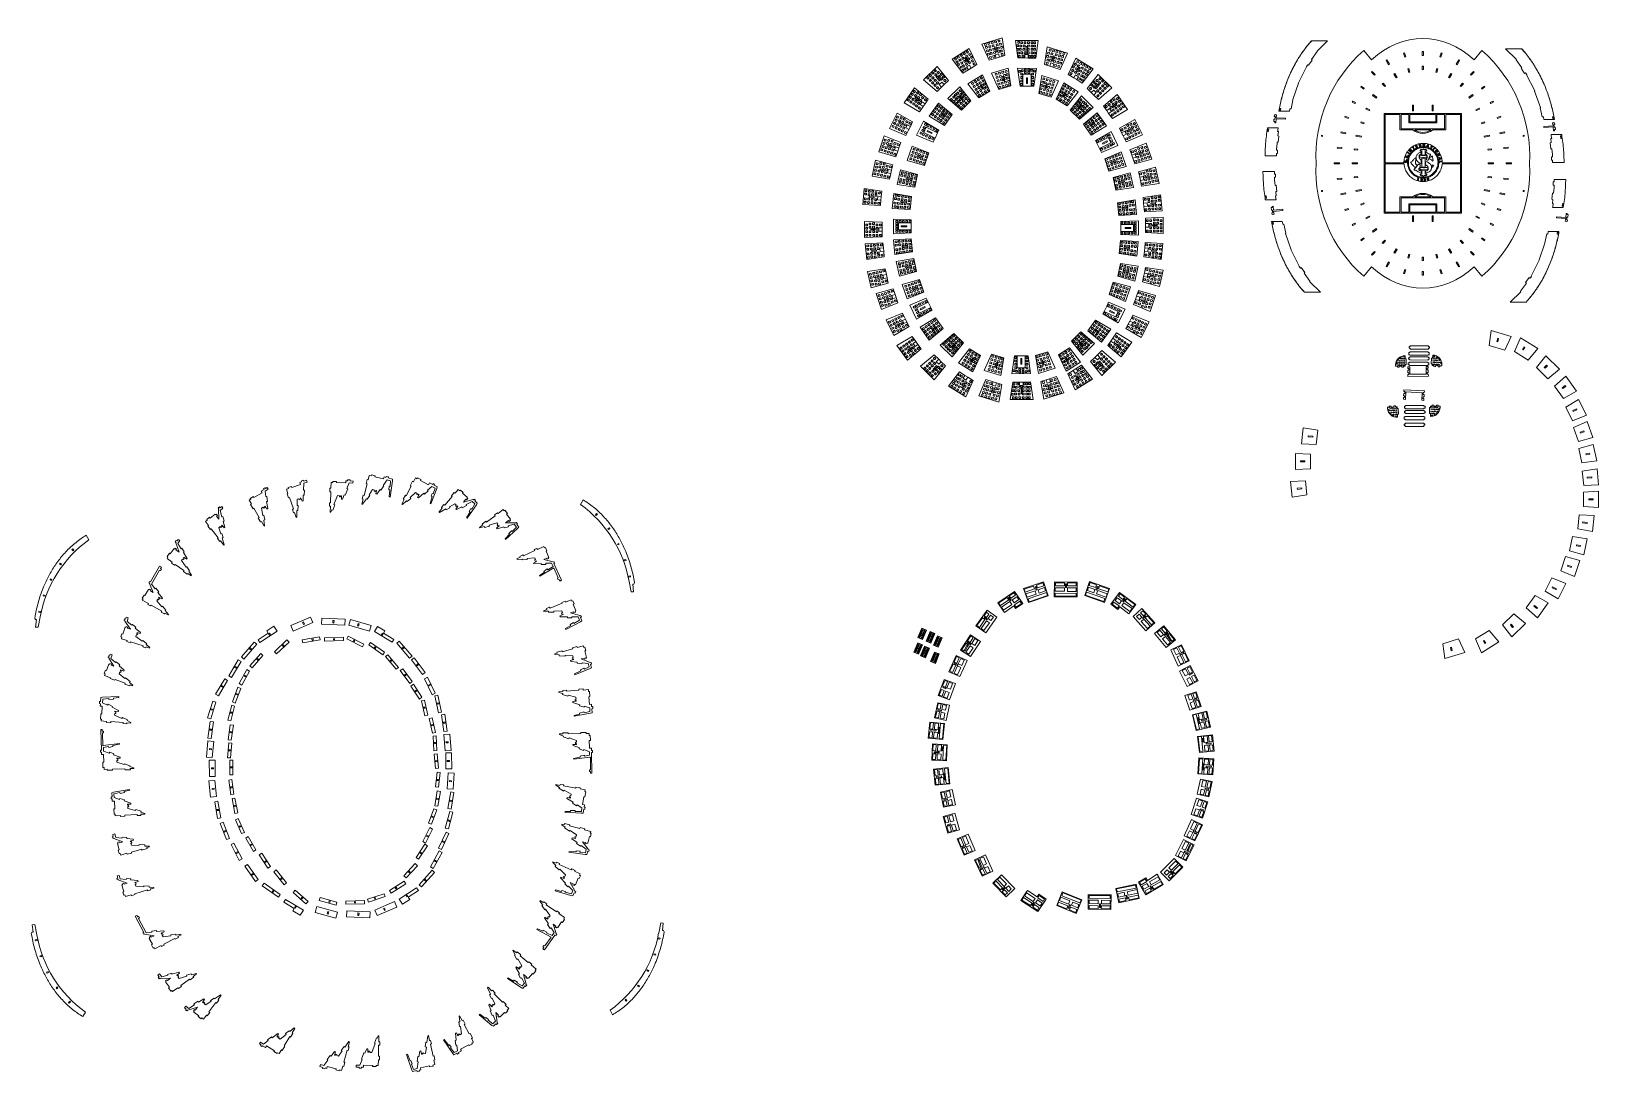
# Model space of a CAD drawing. Header units: millimetres. Extents: x -2091 to 2473, y -1360 to 1670.
import ezdxf

# ---------------------------------------------------------------- set-up
doc = ezdxf.new("R2010")
doc.units = ezdxf.units.MM

msp = doc.modelspace()

# ---------------------------------------------------------------- linework, layer by layer
at = {"color": 7, "linetype": 'Continuous', "lineweight": 15}
for p, q in [((676.6, 1632.8), (735.3, 1650.7)), ((724.4, 1643.8), (727.3, 1644.5)), ((728.5, 1643.7), (729.4, 1639.8)), ((735.3, 1650.7), (743.7, 1599.4)), ((774.3, 1643.3), (781.6, 1592.4)), ((841, 1643.2), (774.3, 1643.3)), ((833.6, 1591.8), (841, 1643.2)), ((589.7, 1588.6), (639.9, 1619.9)), ((605.5, 1596.4), (608.1, 1597.9)), ((609.4, 1597.5), (611.4, 1594)), ((615.8, 1596.5), (613.8, 1600)), ((614.1, 1601.4), (616.8, 1602.9)), ((620.1, 1599), (615.8, 1596.5)), ((618.1, 1602.5), (620.1, 1599)), ((624.4, 1601.5), (622.5, 1605)), ((622.8, 1606.3), (625.4, 1607.8)), ((628.8, 1604), (624.4, 1601.5)), ((626.8, 1607.5), (628.8, 1604)), ((631.6, 1594.1), (629.7, 1597.6)), ((630, 1599), (632.6, 1600.5)), ((633.1, 1606.5), (631.1, 1609.9)), ((631.5, 1611.3), (634.1, 1612.8)), ((637.5, 1609), (633.1, 1606.5)), ((634, 1600.1), (636, 1596.6)), ((635.5, 1612.4), (637.5, 1609)), ((640.3, 1599.1), (638.3, 1602.6)), ((638.7, 1604), (641.3, 1605.4)), ((639.9, 1619.9), (661.8, 1572.9)), ((644.7, 1601.6), (640.3, 1599.1)), ((642.7, 1605.1), (644.7, 1601.6)), ((644.3, 1595.8), (646.9, 1597.3)), ((697.7, 1585.4), (676.6, 1632.8)), ((684.9, 1628.4), (684, 1632.3)), ((684.7, 1633.5), (687.6, 1634.2)), ((689.7, 1629.6), (684.9, 1628.4)), ((688.4, 1620.2), (687.5, 1624.1)), ((688.3, 1625.3), (691.2, 1626)), ((693.3, 1621.3), (688.4, 1620.2)), ((688.8, 1633.5), (689.7, 1629.6)), ((691.2, 1609.9), (690.3, 1613.8)), ((691.1, 1615), (694, 1615.7)), ((696.1, 1611), (691.2, 1609.9)), ((692.4, 1625.2), (693.3, 1621.3)), ((694.1, 1600.4), (693.2, 1604.3)), ((694, 1605.5), (696.9, 1606.2)), ((699, 1601.5), (694.1, 1600.4)), ((695.3, 1631.9), (694.4, 1635.8)), ((695.2, 1637), (698.1, 1637.7)), ((695.2, 1614.9), (696.1, 1611)), ((700.2, 1633), (695.3, 1631.9)), ((697.6, 1622.2), (696.7, 1626.1)), ((697.5, 1627.3), (700.4, 1627.9)), ((702.5, 1623.3), (697.6, 1622.2)), ((698.1, 1605.4), (699, 1601.5)), ((699.9, 1612.4), (699, 1616.3)), ((699.3, 1636.9), (700.2, 1633)), ((699.7, 1617.5), (702.6, 1618.2)), ((704.8, 1613.6), (699.9, 1612.4)), ((702.2, 1602.7), (701.2, 1606.6)), ((701.6, 1627.2), (702.5, 1623.3)), ((702, 1607.8), (704.9, 1608.5)), ((707, 1603.8), (702.2, 1602.7)), ((703.8, 1617.4), (704.8, 1613.6)), ((705.1, 1634.2), (704.2, 1638.1)), ((704.9, 1639.3), (707.9, 1639.9)), ((710, 1635.3), (705.1, 1634.2)), ((706.1, 1607.7), (707, 1603.8)), ((707.4, 1624.4), (706.4, 1628.3)), ((707.2, 1629.5), (710.1, 1630.2)), ((712.2, 1625.6), (707.4, 1624.4)), ((709.4, 1593.7), (708.5, 1597.6)), ((709.6, 1614.7), (708.7, 1618.6)), ((709.1, 1639.2), (710, 1635.3)), ((709.2, 1598.8), (712.2, 1599.4)), ((709.5, 1619.8), (712.4, 1620.5)), ((714.5, 1615.8), (709.6, 1614.7)), ((711.9, 1604.9), (711, 1608.8)), ((711.3, 1629.5), (712.2, 1625.6)), ((711.7, 1610), (714.7, 1610.7)), ((716.8, 1606.1), (711.9, 1604.9)), ((713.4, 1598.7), (714.3, 1594.8)), ((713.6, 1619.7), (714.5, 1615.8)), ((714.8, 1636.4), (713.9, 1640.3)), ((714.7, 1641.5), (717.6, 1642.2)), ((719.7, 1637.6), (714.8, 1636.4)), ((714.8, 1623.4), (718.2, 1624.4)), ((718.8, 1609.1), (714.8, 1623.4)), ((715.6, 1601.3), (725.2, 1604.3)), ((718.6, 1591.8), (715.6, 1601.3)), ((715.9, 1610), (716.8, 1606.1)), ((718.2, 1624.4), (722.2, 1610.1)), ((719.6, 1627.3), (718.7, 1631.2)), ((718.8, 1641.5), (719.7, 1637.6)), ((722.2, 1610.1), (718.8, 1609.1)), ((719.4, 1632.4), (722.4, 1633.1)), ((724.5, 1628.5), (719.6, 1627.3)), ((722.7, 1617.9), (721.8, 1621.8)), ((722.5, 1623), (725.4, 1623.7)), ((727.5, 1619.1), (722.7, 1617.9)), ((724.2, 1608.3), (723.3, 1612.2)), ((723.6, 1632.4), (724.5, 1628.5)), ((724.6, 1638.7), (723.7, 1642.6)), ((724, 1613.4), (726.9, 1614)), ((729, 1609.4), (724.2, 1608.3)), ((729.4, 1639.8), (724.6, 1638.7)), ((725.2, 1604.3), (728.1, 1594.7)), ((726.6, 1623), (727.5, 1619.1)), ((728.1, 1613.3), (729, 1609.4)), ((743.7, 1599.4), (728.1, 1594.7)), ((729.3, 1629.6), (728.4, 1633.5)), ((729.2, 1634.7), (732.1, 1635.4)), ((734.2, 1630.7), (729.3, 1629.6)), ((731.4, 1609.5), (730.5, 1613.4)), ((731.2, 1614.6), (734.1, 1615.3)), ((736.2, 1610.6), (731.4, 1609.5)), ((732.4, 1620.2), (731.5, 1624.1)), ((732.2, 1625.3), (735.2, 1626)), ((737.3, 1621.3), (732.4, 1620.2)), ((733.6, 1599.7), (732.7, 1603.6)), ((733.3, 1634.6), (734.2, 1630.7)), ((733.5, 1604.8), (736.4, 1605.5)), ((738.5, 1600.9), (733.6, 1599.7)), ((735.3, 1614.5), (736.2, 1610.6)), ((736.4, 1625.2), (737.3, 1621.3)), ((737.6, 1604.8), (738.5, 1600.9)), ((778.3, 1629.5), (778.3, 1625.5)), ((778.3, 1625.5), (783.3, 1625.5)), ((782.3, 1630.5), (779.3, 1630.5)), ((779.7, 1618.8), (779.7, 1614.8)), ((779.7, 1614.8), (784.7, 1614.8)), ((783.7, 1619.8), (780.7, 1619.8)), ((780.9, 1639.5), (780.9, 1635.5)), ((780.9, 1635.5), (785.9, 1635.5)), ((781.6, 1608.3), (781.6, 1604.3)), ((781.6, 1604.3), (786.6, 1604.3)), ((784.9, 1640.5), (781.9, 1640.5)), ((785.6, 1609.3), (782.6, 1609.3)), ((783, 1598.7), (783, 1594.7)), ((783.3, 1625.5), (783.3, 1629.5)), ((787, 1599.7), (784, 1599.7)), ((784.7, 1614.8), (784.7, 1618.8)), ((785.9, 1635.5), (785.9, 1639.5)), ((786.4, 1618.9), (786.4, 1614.9)), ((786.4, 1614.9), (791.4, 1614.9)), ((786.6, 1604.3), (786.6, 1608.3)), ((787.3, 1628.8), (787.3, 1624.8)), ((787.3, 1624.8), (792.3, 1624.8)), ((790.4, 1619.9), (787.4, 1619.9)), ((788, 1594.7), (788, 1598.7)), ((791.3, 1629.8), (788.3, 1629.8)), ((789.8, 1608.7), (789.8, 1604.7)), ((789.8, 1604.7), (794.8, 1604.7)), ((789.9, 1638.7), (789.9, 1634.7)), ((789.9, 1634.7), (794.9, 1634.7)), ((793.8, 1609.7), (790.8, 1609.7)), ((793.9, 1639.7), (790.9, 1639.7)), ((791.4, 1614.9), (791.4, 1618.9)), ((792.3, 1624.8), (792.3, 1628.8)), ((793.6, 1599), (793.6, 1595)), ((797.6, 1600), (794.6, 1600)), ((794.8, 1604.7), (794.8, 1608.7)), ((794.9, 1634.7), (794.9, 1638.7)), ((796.4, 1618.9), (796.4, 1614.9)), ((796.4, 1614.9), (801.4, 1614.9)), ((797.3, 1628.8), (797.3, 1624.8)), ((797.3, 1624.8), (802.3, 1624.8)), ((800.4, 1619.9), (797.4, 1619.9)), ((801.3, 1629.8), (798.3, 1629.8)), ((798.6, 1595), (798.6, 1599)), ((799.8, 1608.7), (799.8, 1604.7)), ((799.8, 1604.7), (804.8, 1604.7)), ((799.9, 1638.7), (799.9, 1634.7)), ((799.9, 1634.7), (804.9, 1634.7)), ((803.8, 1609.7), (800.8, 1609.7)), ((803.9, 1639.7), (800.9, 1639.7)), ((801.4, 1614.9), (801.4, 1618.9)), ((801.9, 1602.2), (801.8, 1592.2)), ((811.9, 1602.1), (801.9, 1602.2)), ((802.3, 1624.8), (802.3, 1628.8)), ((804.8, 1604.7), (804.8, 1608.7)), ((804.9, 1634.7), (804.9, 1638.7)), ((809.2, 1626), (805.8, 1626)), ((805.8, 1626), (805.8, 1606)), ((805.8, 1606), (809.2, 1606)), ((809.2, 1606), (809.2, 1626)), ((809.9, 1628.7), (809.8, 1624.7)), ((809.8, 1624.7), (814.8, 1624.7)), ((809.8, 1618.7), (809.8, 1614.7)), ((809.8, 1614.7), (814.8, 1614.7)), ((809.8, 1608.7), (809.8, 1604.7)), ((809.8, 1604.7), (814.8, 1604.7)), ((809.9, 1638.7), (809.9, 1634.7)), ((809.9, 1634.7), (814.9, 1634.7)), ((813.8, 1619.7), (810.8, 1619.7)), ((813.8, 1609.7), (810.8, 1609.7)), ((813.9, 1639.7), (810.9, 1639.7)), ((813.9, 1629.7), (810.9, 1629.7)), ((811.8, 1592.1), (811.9, 1602.1)), ((813.1, 1598.7), (813.1, 1594.7)), ((817.1, 1599.7), (814.1, 1599.7)), ((814.8, 1624.7), (814.9, 1628.7)), ((814.8, 1614.7), (814.8, 1618.7)), ((814.8, 1604.7), (814.8, 1608.7)), ((814.9, 1634.7), (814.9, 1638.7)), ((818.1, 1594.7), (818.1, 1598.7)), ((819.9, 1628.7), (819.8, 1624.7)), ((819.8, 1624.7), (824.8, 1624.7)), ((819.8, 1618.7), (819.8, 1614.7)), ((819.8, 1614.7), (824.8, 1614.7)), ((819.8, 1608.7), (819.8, 1604.7)), ((819.8, 1604.7), (824.8, 1604.7)), ((819.8, 1598.7), (819.8, 1594.7)), ((819.9, 1638.7), (819.9, 1634.7)), ((819.9, 1634.7), (824.9, 1634.7)), ((823.8, 1619.7), (820.8, 1619.7)), ((823.8, 1609.7), (820.8, 1609.7)), ((823.8, 1599.7), (820.8, 1599.7)), ((823.9, 1639.7), (820.9, 1639.7)), ((823.9, 1629.7), (820.9, 1629.7)), ((824.8, 1624.7), (824.9, 1628.7)), ((824.8, 1614.7), (824.8, 1618.7)), ((824.8, 1604.7), (824.8, 1608.7)), ((824.8, 1594.7), (824.8, 1598.7)), ((824.9, 1634.7), (824.9, 1638.7)), ((827.7, 1638.6), (827.7, 1634.6)), ((827.7, 1634.6), (832.7, 1634.6)), ((827.7, 1628.6), (827.7, 1624.6)), ((827.7, 1624.6), (832.7, 1624.6)), ((827.7, 1618.6), (827.7, 1614.6)), ((827.7, 1614.6), (832.7, 1614.6)), ((827.7, 1608.6), (827.7, 1604.6)), ((827.7, 1604.6), (832.7, 1604.6)), ((827.7, 1598.6), (827.7, 1594.6)), ((831.7, 1639.6), (828.7, 1639.6)), ((831.7, 1629.6), (828.7, 1629.6)), ((831.7, 1619.6), (828.7, 1619.6)), ((831.7, 1609.6), (828.7, 1609.6)), ((831.7, 1599.6), (828.7, 1599.6)), ((832.7, 1634.6), (832.7, 1638.6)), ((832.7, 1624.6), (832.7, 1628.6)), ((832.7, 1614.6), (832.7, 1618.6)), ((832.7, 1604.6), (832.7, 1608.6)), ((832.7, 1594.6), (832.7, 1598.6)), ((867, 1624.4), (858.6, 1573.1)), ((865.9, 1598.9), (865, 1595)), ((925.6, 1606.5), (867, 1624.4)), ((870, 1599), (867.1, 1599.7)), ((869, 1608.3), (868.1, 1604.4)), ((868.1, 1604.4), (872.9, 1603.3)), ((869.9, 1593.9), (870.8, 1597.8)), ((873.1, 1608.4), (870.2, 1609.1)), ((873.7, 1617.4), (872.8, 1613.5)), ((872.8, 1613.5), (877.7, 1612.4)), ((872.9, 1603.3), (873.8, 1607.2)), ((877.9, 1617.5), (874.9, 1618.2)), ((879.8, 1596.7), (876.8, 1597.4)), ((877.7, 1612.4), (878.6, 1616.3)), ((878.7, 1606), (877.8, 1602.1)), ((877.8, 1602.1), (882.7, 1601)), ((882.8, 1606.1), (879.9, 1606.8)), ((884.1, 1598.1), (880, 1583.8)), ((883.5, 1615.2), (882.6, 1611.3)), ((882.6, 1611.3), (887.4, 1610.1)), ((882.7, 1601), (883.6, 1604.9)), ((887.5, 1597.1), (884.1, 1598.1)), ((887.6, 1615.2), (884.7, 1615.9)), ((887.4, 1610.1), (888.3, 1614)), ((891, 1603.1), (890, 1599.2)), ((890, 1599.2), (894.9, 1598.1)), ((895.1, 1603.2), (892.2, 1603.9)), ((893.2, 1612.9), (892.3, 1609)), ((892.3, 1609), (897.2, 1607.9)), ((897.3, 1612.9), (894.4, 1613.6)), ((894.9, 1598.1), (895.8, 1602)), ((897.2, 1607.9), (898.1, 1611.7)), ((900.7, 1600.9), (899.8, 1597)), ((904.8, 1600.9), (901.9, 1601.6)), ((903, 1610.6), (902.1, 1606.7)), ((902.1, 1606.7), (906.9, 1605.6)), ((907.1, 1610.7), (904.2, 1611.4)), ((904.6, 1559.1), (925.6, 1606.5)), ((904.7, 1595.8), (905.6, 1599.7)), ((906.9, 1605.6), (907.8, 1609.5)), ((909.9, 1598.9), (909, 1595)), ((914, 1599), (911.1, 1599.7)), ((913.4, 1607.1), (912.5, 1603.2)), ((912.5, 1603.2), (917.4, 1602.1)), ((913.9, 1593.9), (914.8, 1597.8)), ((917.6, 1607.2), (914.6, 1607.9)), ((917.4, 1602.1), (918.3, 1606)), ((1653, 1610.8), (1636.2, 1587.5)), ((1637.1, 1642.5), (1636.7, 1642.5)), ((1637.1, 1642.5), (1683.4, 1642.5)), ((1652.6, 1612.1), (1683.4, 1642.5)), ((1652.6, 1612.1), (1653, 1610.8)), ((1788.4, 1614.3), (1811.2, 1586.5)), ((1907.5, 1607.3), (1904.7, 1606.5)), ((1904.7, 1606.5), (1907.9, 1594.7)), ((1910.8, 1595.5), (1907.5, 1607.3)), ((1959.1, 1611.1), (1959.1, 1599.9)), ((1962.1, 1611.1), (1959.1, 1611.1)), ((1959.1, 1599.9), (1962.1, 1599.9)), ((1962.1, 1599.9), (1962.1, 1611.1)), ((2013.6, 1607.3), (2010.4, 1595.5)), ((2013.2, 1594.7), (2016.5, 1606.5)), ((2016.5, 1606.5), (2013.6, 1607.3)), ((2109.9, 1586.5), (2132.8, 1614.3)), ((2232.5, 1588.6), (2201.7, 1619)), ((2248, 1619), (2201.7, 1619)), ((2248, 1619), (2248.4, 1619)), ((507.1, 1528.2), (546.9, 1567.3)), ((538.4, 1555.9), (540.5, 1558)), ((541.1, 1551.6), (538.4, 1554.5)), ((544.7, 1555.1), (541.1, 1551.6)), ((542, 1558), (544.7, 1555.1)), ((546.9, 1567.3), (579.2, 1526.9)), ((547.2, 1550.6), (549.3, 1552.7)), ((550.7, 1552.6), (553.5, 1549.8)), ((621.4, 1547.7), (589.7, 1588.6)), ((598.5, 1586), (596.6, 1589.4)), ((596.9, 1590.8), (599.5, 1592.3)), ((602.9, 1588.5), (598.5, 1586)), ((600.9, 1591.9), (602.9, 1588.5)), ((603.4, 1577.4), (601.4, 1580.9)), ((601.8, 1582.2), (604.4, 1583.7)), ((607.8, 1579.9), (603.4, 1577.4)), ((607.1, 1591.6), (605.1, 1595)), ((605.8, 1583.4), (607.8, 1579.9)), ((608.3, 1570), (606.3, 1573.5)), ((606.6, 1574.8), (609.3, 1576.3)), ((611.4, 1594), (607.1, 1591.6)), ((612.6, 1572.5), (608.3, 1570)), ((612.1, 1582.9), (610.1, 1586.3)), ((610.4, 1587.7), (613, 1589.2)), ((610.6, 1575.9), (612.6, 1572.5)), ((616.4, 1585.4), (612.1, 1582.9)), ((615.1, 1562.3), (613.1, 1565.8)), ((613.5, 1567.1), (616.1, 1568.6)), ((614.4, 1588.8), (616.4, 1585.4)), ((617, 1574.2), (615, 1577.7)), ((619.4, 1564.8), (615.1, 1562.3)), ((615.4, 1579), (618, 1580.5)), ((621.4, 1576.7), (617, 1574.2)), ((617.5, 1568.3), (619.4, 1564.8)), ((620.1, 1552.8), (618.1, 1556.3)), ((618.5, 1557.7), (621.1, 1559.2)), ((620.7, 1587.8), (618.8, 1591.3)), ((619.1, 1592.7), (621.7, 1594.2)), ((619.4, 1580.2), (621.4, 1576.7)), ((622, 1565.5), (620, 1569)), ((624.4, 1555.3), (620.1, 1552.8)), ((620.4, 1570.4), (623, 1571.8)), ((625.1, 1590.3), (620.7, 1587.8)), ((637.3, 1557.6), (621.4, 1547.7)), ((626.3, 1568), (622, 1565.5)), ((622.4, 1558.8), (624.4, 1555.3)), ((623.1, 1593.8), (625.1, 1590.3)), ((625.7, 1579.2), (623.7, 1582.6)), ((624.1, 1584), (626.7, 1585.5)), ((624.4, 1571.5), (626.3, 1568)), ((627, 1556.8), (625, 1560.3)), ((625.4, 1561.7), (628, 1563.2)), ((630.1, 1581.7), (625.7, 1579.2)), ((631.3, 1559.3), (627, 1556.8)), ((627.2, 1592.6), (630.2, 1594.4)), ((634.4, 1580.2), (627.2, 1592.6)), ((628.1, 1585.1), (630.1, 1581.7)), ((630.7, 1570.5), (628.7, 1574)), ((629.1, 1575.3), (631.7, 1576.8)), ((629.3, 1562.8), (631.3, 1559.3)), ((630.2, 1594.4), (637.5, 1582)), ((635, 1573), (630.7, 1570.5)), ((636, 1596.6), (631.6, 1594.1)), ((632, 1566.1), (640.5, 1571.4)), ((637.3, 1557.6), (632, 1566.1)), ((633, 1576.5), (635, 1573)), ((637.5, 1582), (634.4, 1580.2)), ((637.3, 1586), (635.3, 1589.5)), ((635.6, 1590.9), (638.2, 1592.3)), ((641.6, 1588.5), (637.3, 1586)), ((645.8, 1562.9), (637.3, 1557.6)), ((639.4, 1575.5), (637.4, 1578.9)), ((637.7, 1580.3), (640.3, 1581.8)), ((643.7, 1578), (639.4, 1575.5)), ((639.6, 1592), (641.6, 1588.5)), ((640.5, 1571.4), (645.8, 1562.9)), ((641.7, 1581.4), (643.7, 1578)), ((645.9, 1591), (644, 1594.5)), ((661.8, 1572.9), (645.8, 1562.9)), ((650.3, 1593.5), (645.9, 1591)), ((648, 1580.4), (646, 1583.9)), ((646.4, 1585.3), (649, 1586.8)), ((652.4, 1582.9), (648, 1580.4)), ((648.3, 1596.9), (650.3, 1593.5)), ((650.4, 1586.4), (652.4, 1582.9)), ((653, 1571.8), (651, 1575.2)), ((651.4, 1576.6), (654, 1578.1)), ((657.3, 1574.2), (653, 1571.8)), ((655.4, 1577.7), (657.3, 1574.2)), ((718.6, 1591.8), (697.7, 1585.4)), ((699.6, 1590.7), (698.7, 1594.6)), ((699.5, 1595.8), (702.4, 1596.5)), ((704.5, 1591.9), (699.6, 1590.7)), ((703.6, 1595.8), (704.5, 1591.9)), ((753, 1562.9), (704.3, 1548)), ((714.3, 1594.8), (709.4, 1593.7)), ((728.1, 1594.7), (718.6, 1591.8)), ((735.5, 1552.6), (738.4, 1553.4)), ((739.6, 1552.8), (740.8, 1549)), ((745.6, 1550.2), (744.5, 1554)), ((745.1, 1555.2), (748, 1556.1)), ((750.4, 1551.6), (745.6, 1550.2)), ((749.3, 1555.4), (750.4, 1551.6)), ((753, 1562.9), (761.4, 1511.1)), ((780.6, 1562.6), (788.1, 1510.5)), ((780.6, 1562.6), (835.4, 1562)), ((781.6, 1592.4), (801.8, 1592.2)), ((783, 1594.7), (788, 1594.7)), ((784.1, 1555), (784.1, 1551)), ((788.1, 1556), (785.1, 1556)), ((789.1, 1551), (789.1, 1555)), ((792, 1556.9), (792, 1552.9)), ((792, 1552.9), (797, 1552.9)), ((796, 1557.9), (793, 1557.9)), ((793.6, 1595), (798.6, 1595)), ((797, 1552.9), (797, 1556.9)), ((800.9, 1558.7), (800.9, 1554.7)), ((800.9, 1554.7), (805.9, 1554.7)), ((800.9, 1552.2), (800.9, 1548.2)), ((801.8, 1592.2), (811.8, 1592.1)), ((804.9, 1559.7), (801.9, 1559.7)), ((804.9, 1553.2), (801.9, 1553.2)), ((805.9, 1554.7), (805.9, 1558.7)), ((805.9, 1548.2), (805.9, 1552.2)), ((810.9, 1558.7), (810.9, 1554.7)), ((810.9, 1554.7), (815.9, 1554.7)), ((810.9, 1552.2), (810.9, 1548.2)), ((811.8, 1592.1), (833.6, 1591.8)), ((814.9, 1559.7), (811.9, 1559.7)), ((814.9, 1553.1), (811.9, 1553.2)), ((813.1, 1594.7), (818.1, 1594.7)), ((815.9, 1554.7), (815.9, 1558.7)), ((815.9, 1548.1), (815.9, 1552.1)), ((819.6, 1557.6), (819.6, 1553.6)), ((819.6, 1553.6), (824.6, 1553.6)), ((819.8, 1594.7), (824.8, 1594.7)), ((823.6, 1558.6), (820.6, 1558.6)), ((824.6, 1553.6), (824.6, 1557.6)), ((827.3, 1555.6), (827.3, 1551.6)), ((827.7, 1594.6), (832.7, 1594.6)), ((827.9, 1510.1), (835.4, 1562)), ((831.3, 1556.6), (828.3, 1556.6)), ((832.3, 1551.6), (832.3, 1555.6)), ((858.6, 1573.1), (874.2, 1568.4)), ((864.7, 1578.5), (863.8, 1574.6)), ((863.8, 1574.6), (868.6, 1573.4)), ((865, 1595), (869.9, 1593.9)), ((868.8, 1578.5), (865.9, 1579.2)), ((866.9, 1588.2), (866, 1584.3)), ((866, 1584.3), (870.9, 1583.2)), ((871.1, 1588.3), (868.1, 1588.9)), ((868.6, 1573.4), (869.5, 1577.3)), ((870.9, 1583.2), (871.8, 1587.1)), ((874.1, 1587), (873.2, 1583.1)), ((873.2, 1583.1), (878.1, 1581.9)), ((877.1, 1577.9), (874.2, 1568.4)), ((874.2, 1568.4), (883.7, 1565.5)), ((875.6, 1596.6), (874.7, 1592.7)), ((874.7, 1592.7), (879.6, 1591.6)), ((878.3, 1587), (875.3, 1587.7)), ((886.6, 1575), (877.1, 1577.9)), ((878.1, 1581.9), (879, 1585.8)), ((879.6, 1591.6), (880.5, 1595.5)), ((880, 1583.8), (883.5, 1582.8)), ((883.5, 1582.8), (887.5, 1597.1)), ((883.7, 1565.5), (886.6, 1575)), ((883.7, 1565.5), (904.6, 1559.1)), ((886.4, 1583.7), (885.5, 1579.8)), ((885.5, 1579.8), (890.4, 1578.6)), ((890.5, 1583.7), (887.6, 1584.4)), ((888.7, 1593.4), (887.8, 1589.5)), ((887.8, 1589.5), (892.6, 1588.4)), ((888.9, 1572.4), (888, 1568.5)), ((888, 1568.5), (892.9, 1567.4)), ((892.8, 1593.5), (889.9, 1594.2)), ((893, 1572.4), (890.1, 1573.1)), ((890.4, 1578.6), (891.3, 1582.5)), ((892.6, 1588.4), (893.6, 1592.3)), ((892.9, 1567.4), (893.8, 1571.2)), ((896.2, 1581.4), (895.2, 1577.5)), ((895.2, 1577.5), (900.1, 1576.4)), ((900.3, 1581.5), (897.4, 1582.1)), ((898.4, 1591.1), (897.5, 1587.2)), ((897.5, 1587.2), (902.4, 1586.1)), ((898.7, 1569.5), (897.8, 1565.6)), ((897.8, 1565.6), (902.6, 1564.4)), ((902.5, 1591.2), (899.6, 1591.9)), ((899.8, 1597), (904.7, 1595.8)), ((902.8, 1569.5), (899.9, 1570.2)), ((900.1, 1576.4), (901, 1580.3)), ((902.4, 1586.1), (903.3, 1590)), ((902.6, 1564.4), (903.5, 1568.3)), ((904.2, 1579.1), (903.3, 1575.2)), ((903.3, 1575.2), (908.1, 1574.1)), ((908.3, 1579.2), (905.4, 1579.9)), ((907.1, 1588.6), (906.2, 1584.7)), ((906.2, 1584.7), (911, 1583.6)), ((908.1, 1574.1), (909, 1578)), ((911.2, 1588.7), (908.3, 1589.4)), ((909, 1595), (913.9, 1593.9)), ((911, 1583.6), (911.9, 1587.5)), ((950.1, 1591.5), (928.3, 1544.5)), ((939.7, 1557.9), (937.7, 1554.5)), ((937.7, 1554.5), (942, 1552)), ((941.8, 1568.5), (939.8, 1565)), ((939.8, 1565), (944.1, 1562.5)), ((943.7, 1556.8), (941.1, 1558.3)), ((942, 1552), (944, 1555.5)), ((945.8, 1567.4), (943.2, 1568.9)), ((944.1, 1562.5), (946.1, 1566)), ((947.4, 1576.6), (945.4, 1573.2)), ((945.4, 1573.2), (949.8, 1570.7)), ((948.4, 1553), (946.4, 1549.5)), ((950.5, 1563.5), (948.5, 1560.1)), ((948.5, 1560.1), (952.8, 1557.6)), ((951.4, 1575.5), (948.8, 1577)), ((952.3, 1551.9), (949.7, 1553.3)), ((949.8, 1570.7), (951.8, 1574.1)), ((1000.4, 1560.2), (950.1, 1591.5)), ((954.4, 1562.4), (951.8, 1563.9)), ((954.6, 1584), (952.6, 1580.5)), ((952.6, 1580.5), (957, 1578)), ((959.8, 1565.9), (952.6, 1553.6)), ((952.6, 1553.6), (955.7, 1551.8)), ((952.8, 1557.6), (954.8, 1561)), ((956.1, 1571.7), (954.1, 1568.2)), ((954.1, 1568.2), (958.4, 1565.7)), ((955.7, 1551.8), (962.9, 1564.1)), ((958.6, 1582.9), (956, 1584.3)), ((957, 1578), (958.9, 1581.5)), ((960.1, 1570.5), (957.5, 1572)), ((958.4, 1565.7), (960.4, 1569.2)), ((962.9, 1564.1), (959.8, 1565.9)), ((962, 1556.7), (960, 1553.2)), ((960, 1553.2), (964.4, 1550.7)), ((963.3, 1579), (961.3, 1575.5)), ((961.3, 1575.5), (965.6, 1573)), ((966, 1555.6), (963.4, 1557)), ((964.4, 1550.7), (966.4, 1554.2)), ((967.3, 1577.9), (964.7, 1579.4)), ((967, 1565.4), (965, 1561.9)), ((965, 1561.9), (969.3, 1559.4)), ((965.6, 1573), (967.6, 1576.5)), ((971, 1564.2), (968.4, 1565.7)), ((968.7, 1519.3), (1000.4, 1560.2)), ((970.7, 1551.7), (968.7, 1548.2)), ((969.3, 1559.4), (971.3, 1562.9)), ((972, 1574), (970, 1570.6)), ((970, 1570.6), (974.3, 1568.1)), ((974.7, 1550.6), (972.1, 1552.1)), ((975.9, 1572.9), (973.3, 1574.4)), ((975.7, 1560.4), (973.7, 1556.9)), ((973.7, 1556.9), (978, 1554.4)), ((974.3, 1568.1), (976.3, 1571.5)), ((979.6, 1559.3), (977, 1560.8)), ((978, 1554.4), (980, 1557.9)), ((980.6, 1569.1), (978.7, 1565.6)), ((978.7, 1565.6), (983, 1563.1)), ((984.6, 1567.9), (982, 1569.4)), ((984.3, 1554.9), (982.3, 1551.4)), ((983, 1563.1), (985, 1566.6)), ((988.3, 1553.8), (985.7, 1555.3)), ((986.7, 1549), (988.6, 1552.4)), ((989.2, 1563.5), (987.2, 1560)), ((987.2, 1560), (991.5, 1557.5)), ((993.2, 1562.4), (990.6, 1563.9)), ((991.5, 1557.5), (993.5, 1561)), ((1622.2, 1566.8), (1598.7, 1520.1)), ((1625.5, 1572.7), (1621.9, 1567.6)), ((1621.9, 1567.6), (1622.2, 1566.8)), ((1628, 1571), (1625.5, 1572.7)), ((1638.7, 1585.7), (1628, 1571)), ((1636.2, 1587.5), (1638.7, 1585.7)), ((1813.3, 1552.7), (1811.1, 1550.7)), ((1821.6, 1543.8), (1813.3, 1552.7)), ((1856.1, 1586.5), (1853.5, 1585)), ((1853.5, 1585), (1860.9, 1572.3)), ((1863.5, 1573.8), (1856.1, 1586.5)), ((1860.9, 1572.3), (1863.5, 1573.8)), ((1907.9, 1594.7), (1910.8, 1595.5)), ((1920.3, 1561.3), (1917.4, 1560.5)), ((1917.4, 1560.5), (1920.3, 1550.1)), ((1923.2, 1550.9), (1920.3, 1561.3)), ((1962.1, 1568.2), (1959.1, 1568.2)), ((1959.1, 1568.2), (1959.1, 1558.8)), ((1959.1, 1558.8), (1962.1, 1558.8)), ((1962.1, 1558.8), (1962.1, 1568.2)), ((2000.9, 1561.3), (1998, 1550.9)), ((2003.8, 1560.5), (2000.9, 1561.3)), ((2000.9, 1550.1), (2003.8, 1560.5)), ((2010.4, 1595.5), (2013.2, 1594.7)), ((2065.1, 1586.5), (2057.7, 1573.8)), ((2057.7, 1573.8), (2060.3, 1572.3)), ((2060.3, 1572.3), (2067.7, 1585)), ((2067.7, 1585), (2065.1, 1586.5)), ((2107.9, 1552.7), (2099.5, 1543.8)), ((2110.1, 1550.7), (2107.9, 1552.7)), ((2232.5, 1588.6), (2232.1, 1587.2)), ((2232.1, 1587.2), (2248.9, 1564)), ((2248.9, 1564), (2246.5, 1562.2)), ((2246.5, 1562.2), (2257.1, 1547.5)), ((546.4, 1494.5), (507.1, 1528.2)), ((516.8, 1535.1), (519, 1537.2)), ((519.6, 1530.8), (516.8, 1533.7)), ((523.2, 1534.3), (519.6, 1530.8)), ((520.4, 1537.1), (523.2, 1534.3)), ((526.5, 1523.6), (523.7, 1526.5)), ((523.8, 1527.9), (525.9, 1530)), ((524, 1542), (526.2, 1544.1)), ((526.8, 1537.7), (524, 1540.6)), ((530.1, 1527.1), (526.5, 1523.6)), ((530.4, 1541.2), (526.8, 1537.7)), ((527.3, 1529.9), (530.1, 1527.1)), ((527.6, 1544.1), (530.4, 1541.2)), ((530.7, 1520.7), (532.9, 1522.8)), ((533.5, 1516.4), (530.7, 1519.3)), ((533.7, 1530.5), (530.9, 1533.4)), ((531, 1534.8), (533.1, 1536.9)), ((531.2, 1549), (533.3, 1551.1)), ((534, 1544.7), (531.2, 1547.6)), ((537.1, 1519.9), (533.5, 1516.4)), ((537.3, 1534), (533.7, 1530.5)), ((537.5, 1548.2), (534, 1544.7)), ((534.3, 1522.8), (537.1, 1519.9)), ((534.5, 1536.9), (537.3, 1534)), ((534.8, 1551), (537.5, 1548.2)), ((537.7, 1513.5), (539.8, 1515.6)), ((540.4, 1509.2), (537.7, 1512.1)), ((537.9, 1527.7), (540.1, 1529.7)), ((540.7, 1523.4), (537.9, 1526.2)), ((540, 1543.6), (542.1, 1545.7)), ((542.7, 1539.3), (540, 1542.2)), ((544, 1512.7), (540.4, 1509.2)), ((544.3, 1526.8), (540.7, 1523.4)), ((541.2, 1515.6), (544, 1512.7)), ((541.5, 1529.7), (544.3, 1526.8)), ((546.3, 1542.8), (542.7, 1539.3)), ((543.5, 1545.7), (546.3, 1542.8)), ((543.9, 1536.5), (546.5, 1538.9)), ((553.7, 1526), (543.9, 1536.5)), ((544.6, 1506.3), (546.8, 1508.4)), ((547.6, 1516.2), (544.8, 1519)), ((544.9, 1520.5), (547, 1522.5)), ((559.6, 1507.6), (546.4, 1494.5)), ((546.5, 1538.9), (556.3, 1528.5)), ((549.9, 1546.3), (547.1, 1549.2)), ((551.2, 1519.7), (547.6, 1516.2)), ((548.2, 1508.4), (551, 1505.5)), ((548.4, 1522.5), (551.2, 1519.7)), ((553.5, 1549.8), (549.9, 1546.3)), ((550.1, 1539.5), (552.3, 1541.6)), ((552.9, 1535.3), (550.1, 1538.1)), ((552.5, 1514.9), (559.8, 1522)), ((559.6, 1507.6), (552.5, 1514.9)), ((556.5, 1538.7), (552.9, 1535.3)), ((553.7, 1541.6), (556.5, 1538.7)), ((556.3, 1528.5), (553.7, 1526)), ((558.9, 1541.5), (556.1, 1544.4)), ((556.2, 1545.8), (558.3, 1547.9)), ((556.4, 1531.9), (558.5, 1534)), ((559.2, 1527.7), (556.4, 1530.5)), ((562.5, 1545), (558.9, 1541.5)), ((562.7, 1531.1), (559.2, 1527.7)), ((566.9, 1514.8), (559.6, 1507.6)), ((559.7, 1547.9), (562.5, 1545)), ((559.8, 1522), (566.9, 1514.8)), ((560, 1534), (562.7, 1531.1)), ((565, 1533.2), (562.2, 1536.1)), ((562.3, 1537.5), (564.4, 1539.6)), ((568.6, 1536.7), (565, 1533.2)), ((565.8, 1539.6), (568.6, 1536.7)), ((566.2, 1527.2), (568.3, 1529.3)), ((569, 1522.9), (566.2, 1525.8)), ((579.2, 1526.9), (566.9, 1514.8)), ((572.5, 1526.4), (569, 1522.9)), ((569.8, 1529.2), (572.5, 1526.4)), ((612.1, 1507.8), (577.8, 1474)), ((612.1, 1507.8), (644.7, 1467)), ((678.2, 1543.4), (635.8, 1517)), ((667.8, 1475.7), (635.8, 1517)), ((648.9, 1514.6), (646.8, 1518)), ((647.1, 1519.4), (649.7, 1521)), ((653.2, 1517.3), (648.9, 1514.6)), ((651, 1520.7), (653.2, 1517.3)), ((653.9, 1506), (651.8, 1509.4)), ((652.1, 1510.8), (654.7, 1512.3)), ((658.2, 1508.6), (653.9, 1506)), ((657.4, 1519.9), (655.3, 1523.3)), ((655.6, 1524.7), (658.1, 1526.3)), ((656.1, 1512), (658.2, 1508.6)), ((661.6, 1522.6), (657.4, 1519.9)), ((659.5, 1526), (661.6, 1522.6)), ((662.4, 1511.3), (660.3, 1514.7)), ((660.6, 1516), (663.2, 1517.6)), ((666.7, 1513.9), (662.4, 1511.3)), ((665.9, 1525.2), (663.8, 1528.6)), ((664.1, 1530), (666.6, 1531.6)), ((664.6, 1517.3), (666.7, 1513.9)), ((667.5, 1502.6), (665.3, 1506)), ((665.7, 1507.4), (668.2, 1509)), ((670.1, 1527.9), (665.9, 1525.2)), ((668, 1531.2), (670.1, 1527.9)), ((670.9, 1516.6), (668.8, 1520)), ((669.1, 1521.3), (671.7, 1522.9)), ((669.6, 1508.7), (671.7, 1505.3)), ((675.2, 1519.2), (670.9, 1516.6)), ((671.3, 1513.4), (673.9, 1514.9)), ((678.3, 1501.4), (671.3, 1513.4)), ((674.4, 1530.5), (672.3, 1533.9)), ((672.6, 1535.3), (675.1, 1536.9)), ((673, 1522.6), (675.2, 1519.2)), ((673.9, 1514.9), (680.9, 1502.9)), ((678.6, 1533.1), (674.4, 1530.5)), ((678.4, 1509.5), (676.3, 1512.9)), ((676.5, 1536.5), (678.6, 1533.1)), ((676.6, 1514.3), (679.2, 1515.9)), ((679.4, 1521.9), (677.3, 1525.2)), ((677.6, 1526.6), (680.1, 1528.2)), ((678.2, 1543.4), (700.2, 1495.9)), ((682.7, 1512.2), (678.4, 1509.5)), ((683.6, 1524.5), (679.4, 1521.9)), ((680.5, 1515.6), (682.7, 1512.2)), ((681.3, 1505.4), (683.9, 1507)), ((681.5, 1527.9), (683.6, 1524.5)), ((684.4, 1513.2), (682.3, 1516.6)), ((682.6, 1518), (685.2, 1519.6)), ((688.7, 1515.9), (684.4, 1513.2)), ((685.3, 1506.6), (687.4, 1503.3)), ((686.6, 1519.2), (688.7, 1515.9)), ((689.5, 1504.6), (687.3, 1508)), ((687.7, 1509.3), (690.2, 1510.9)), ((693.7, 1507.2), (689.5, 1504.6)), ((691.6, 1510.6), (693.7, 1507.2)), ((725.6, 1500.2), (704.3, 1548)), ((716.7, 1542.2), (715.6, 1546)), ((716.2, 1547.2), (719.1, 1548.1)), ((721.5, 1543.6), (716.7, 1542.2)), ((719.4, 1532.5), (718.2, 1536.4)), ((718.9, 1537.6), (721.8, 1538.5)), ((724.2, 1534), (719.4, 1532.5)), ((720.3, 1547.5), (721.5, 1543.6)), ((722, 1522.9), (720.9, 1526.7)), ((721.5, 1528), (724.4, 1528.8)), ((726.8, 1524.4), (722, 1522.9)), ((723, 1537.8), (724.2, 1534)), ((724.7, 1513.3), (723.5, 1517.1)), ((724.2, 1518.3), (727.1, 1519.2)), ((729.5, 1514.7), (724.7, 1513.3)), ((726.4, 1544.8), (725.2, 1548.7)), ((725.6, 1500.2), (761.4, 1511.1)), ((725.7, 1528.2), (726.8, 1524.4)), ((725.9, 1549.9), (728.7, 1550.8)), ((727.4, 1503.6), (726.2, 1507.4)), ((731.1, 1546.3), (726.4, 1544.8)), ((726.9, 1508.7), (729.7, 1509.6)), ((729, 1535.2), (727.9, 1539)), ((728.3, 1518.5), (729.5, 1514.7)), ((728.5, 1540.3), (731.4, 1541.1)), ((733.8, 1536.7), (729, 1535.2)), ((730, 1550.1), (731.1, 1546.3)), ((731.7, 1525.6), (730.5, 1529.4)), ((731, 1508.9), (732.2, 1505.1)), ((731.2, 1530.6), (734.1, 1531.5)), ((736.5, 1527), (731.7, 1525.6)), ((732.6, 1540.5), (733.8, 1536.7)), ((734.3, 1515.9), (733.2, 1519.7)), ((733.8, 1521), (736.7, 1521.9)), ((739.1, 1517.4), (734.3, 1515.9)), ((736, 1547.5), (734.8, 1551.3)), ((735.3, 1530.8), (736.5, 1527)), ((737, 1506.3), (735.8, 1510.1)), ((740.8, 1549), (736, 1547.5)), ((736.4, 1538.5), (739.4, 1539.4)), ((740, 1525.2), (736.4, 1538.5)), ((736.5, 1511.4), (739.4, 1512.2)), ((741.8, 1507.7), (737, 1506.3)), ((738, 1521.2), (739.1, 1517.4)), ((739.4, 1539.4), (743, 1526)), ((743, 1526), (740, 1525.2)), ((741.3, 1538.6), (740.1, 1542.4)), ((740.6, 1511.6), (741.8, 1507.7)), ((740.8, 1543.7), (743.6, 1544.5)), ((746.1, 1540), (741.3, 1538.6)), ((744, 1518.6), (742.8, 1522.4)), ((744, 1529.1), (742.9, 1532.9)), ((743.5, 1534.1), (746.4, 1535)), ((743.5, 1523.7), (746.4, 1524.5)), ((748.8, 1530.5), (744, 1529.1)), ((748.8, 1520), (744, 1518.6)), ((744.9, 1543.9), (746.1, 1540)), ((746.6, 1508.9), (745.5, 1512.8)), ((746.1, 1514), (749, 1514.9)), ((751.4, 1510.4), (746.6, 1508.9)), ((748.3, 1540.5), (747.1, 1544.3)), ((747.6, 1534.4), (748.8, 1530.5)), ((747.6, 1523.9), (748.8, 1520)), ((747.8, 1545.6), (750.7, 1546.5)), ((753.1, 1542), (748.3, 1540.5)), ((751, 1530.9), (749.8, 1534.7)), ((750.3, 1514.2), (751.4, 1510.4)), ((750.5, 1536), (753.3, 1536.8)), ((755.7, 1532.3), (751, 1530.9)), ((751.9, 1545.8), (753.1, 1542)), ((753.6, 1521.2), (752.5, 1525.1)), ((753.1, 1526.3), (756, 1527.2)), ((758.4, 1522.7), (753.6, 1521.2)), ((754.9, 1511.5), (753.7, 1515.3)), ((754.4, 1516.6), (757.2, 1517.4)), ((754.6, 1536.2), (755.7, 1532.3)), ((759.6, 1512.9), (754.9, 1511.5)), ((757.2, 1526.5), (758.4, 1522.7)), ((758.5, 1516.8), (759.6, 1512.9)), ((784.1, 1551), (789.1, 1551)), ((796, 1510.4), (788.1, 1510.5)), ((789.7, 1526.8), (789.6, 1522.8)), ((789.6, 1522.8), (794.6, 1522.8)), ((789.6, 1516.8), (789.6, 1512.8)), ((789.6, 1512.8), (794.6, 1512.8)), ((789.7, 1546.8), (789.7, 1542.8)), ((789.7, 1542.8), (794.7, 1542.8)), ((789.7, 1536.8), (789.7, 1532.8)), ((789.7, 1532.8), (794.7, 1532.8)), ((793.6, 1517.8), (790.6, 1517.8)), ((793.7, 1547.8), (790.7, 1547.8)), ((793.7, 1537.8), (790.7, 1537.8)), ((793.7, 1527.8), (790.7, 1527.8)), ((794.6, 1522.8), (794.7, 1526.8)), ((794.6, 1512.8), (794.6, 1516.8)), ((794.7, 1542.8), (794.7, 1546.8)), ((794.7, 1532.8), (794.7, 1536.8)), ((796.1, 1545.3), (796, 1510.4)), ((819.9, 1510.2), (796, 1510.4)), ((819.9, 1545.3), (796.1, 1545.3)), ((800.9, 1548.2), (805.9, 1548.2)), ((806.5, 1517.9), (806.5, 1534.5)), ((806.5, 1534.5), (809.5, 1534.5)), ((809.5, 1517.9), (806.5, 1517.9)), ((809.5, 1534.5), (809.5, 1517.9)), ((810.9, 1548.2), (815.9, 1548.1)), ((819.9, 1510.2), (819.9, 1545.3)), ((827.9, 1510.1), (819.9, 1510.2)), ((822, 1546.8), (822, 1542.8)), ((822, 1542.8), (827, 1542.8)), ((822, 1536.8), (822, 1532.8)), ((822, 1532.8), (827, 1532.8)), ((822, 1526.8), (822, 1522.8)), ((822, 1522.8), (827, 1522.8)), ((822, 1516.8), (822, 1512.8)), ((822, 1512.8), (827, 1512.8)), ((826, 1547.8), (823, 1547.8)), ((826, 1537.8), (823, 1537.8)), ((826, 1527.8), (823, 1527.8)), ((826, 1517.8), (823, 1517.8)), ((827, 1542.8), (827, 1546.8)), ((827, 1532.8), (827, 1536.8)), ((827, 1522.8), (827, 1526.8)), ((827, 1512.8), (827, 1516.8)), ((827.3, 1551.6), (832.3, 1551.6)), ((851.3, 1541), (842.8, 1489.2)), ((849.7, 1514.3), (848.5, 1510.4)), ((848.5, 1510.4), (853.3, 1509)), ((853.8, 1514), (850.9, 1514.9)), ((852.3, 1523.9), (851.2, 1520.1)), ((851.2, 1520.1), (855.9, 1518.6)), ((851.3, 1541), (899.9, 1526.1)), ((853.3, 1509), (854.4, 1512.8)), ((856.4, 1523.7), (853.6, 1524.6)), ((855, 1533.5), (853.8, 1529.7)), ((853.8, 1529.7), (858.6, 1528.3)), ((856.6, 1512.4), (855.4, 1508.6)), ((855.4, 1508.6), (860.2, 1507.2)), ((855.9, 1518.6), (857.1, 1522.4)), ((859.1, 1533.3), (856.2, 1534.2)), ((860.7, 1512.2), (857.9, 1513.1)), ((859.3, 1522), (858.2, 1518.1)), ((858.2, 1518.1), (863, 1516.7)), ((858.6, 1528.3), (859.8, 1532.1)), ((860.2, 1507.2), (861.4, 1511)), ((863.5, 1521.7), (860.6, 1522.6)), ((864.9, 1517.4), (861.2, 1504.1)), ((863, 1516.7), (864.1, 1520.5)), ((864.6, 1530.9), (863.5, 1527)), ((863.5, 1527), (868.2, 1525.6)), ((864.2, 1503.3), (867.9, 1516.6)), ((867.9, 1516.6), (864.9, 1517.4)), ((868.7, 1530.7), (865.9, 1531.5)), ((868.9, 1508.9), (867.8, 1505.1)), ((868.2, 1525.6), (869.4, 1529.4)), ((873.1, 1508.7), (870.2, 1509.6)), ((871.6, 1518.6), (870.4, 1514.7)), ((870.4, 1514.7), (875.2, 1513.3)), ((872.6, 1503.6), (873.7, 1507.5)), ((875.7, 1518.4), (872.8, 1519.2)), ((874.3, 1528.2), (873.1, 1524.4)), ((873.1, 1524.4), (877.9, 1522.9)), ((875.2, 1513.3), (876.4, 1517.1)), ((878.4, 1528), (875.5, 1528.9)), ((878.6, 1506.3), (877.4, 1502.4)), ((877.9, 1522.9), (879, 1526.8)), ((878.7, 1478.3), (899.9, 1526.1)), ((882.7, 1506.1), (879.8, 1506.9)), ((881.2, 1515.9), (880.1, 1512.1)), ((880.1, 1512.1), (884.9, 1510.6)), ((885.4, 1515.7), (882.5, 1516.6)), ((883.9, 1525.5), (882.7, 1521.7)), ((882.7, 1521.7), (887.5, 1520.3)), ((884.9, 1510.6), (886, 1514.5)), ((888, 1525.3), (885.2, 1526.2)), ((887.5, 1520.3), (888.7, 1524.1)), ((915, 1520.2), (893, 1472.7)), ((916.7, 1513.3), (914.6, 1509.9)), ((914.6, 1509.9), (918.9, 1507.2)), ((915, 1520.2), (957.5, 1493.7)), ((920.7, 1512), (918.1, 1513.6)), ((918.9, 1507.2), (921, 1510.6)), ((925.2, 1508), (923.1, 1504.6)), ((929.1, 1506.7), (926.6, 1508.3)), ((928.3, 1544.5), (944.3, 1534.5)), ((934.7, 1549.3), (932.7, 1545.8)), ((932.7, 1545.8), (937.1, 1543.3)), ((938.7, 1548.1), (936.1, 1549.6)), ((937.1, 1543.3), (939.1, 1546.8)), ((949.6, 1542.9), (944.3, 1534.5)), ((944.3, 1534.5), (952.8, 1529.2)), ((946.4, 1549.5), (950.7, 1547)), ((958.1, 1537.7), (949.6, 1542.9)), ((950.7, 1547), (952.7, 1550.5)), ((952.8, 1529.2), (958.1, 1537.7)), ((952.8, 1529.2), (968.7, 1519.3)), ((957, 1548), (955.1, 1544.5)), ((955.1, 1544.5), (959.4, 1542)), ((961, 1546.9), (958.4, 1548.4)), ((960.8, 1534.4), (958.8, 1530.9)), ((958.8, 1530.9), (963.1, 1528.4)), ((959.4, 1542), (961.4, 1545.5)), ((964.7, 1533.2), (962.1, 1534.7)), ((963.1, 1528.4), (965.1, 1531.9)), ((965.7, 1543), (963.7, 1539.6)), ((963.7, 1539.6), (968.1, 1537.1)), ((967.7, 1530.4), (965.7, 1526.9)), ((965.7, 1526.9), (970, 1524.4)), ((969.7, 1541.9), (967.1, 1543.4)), ((968.1, 1537.1), (970.1, 1540.5)), ((968.7, 1548.2), (973, 1545.8)), ((971.6, 1529.2), (969, 1530.7)), ((970, 1524.4), (972, 1527.9)), ((972.6, 1539.8), (970.6, 1536.4)), ((970.6, 1536.4), (975, 1533.9)), ((973, 1545.8), (975, 1549.2)), ((976.6, 1538.7), (974, 1540.2)), ((975, 1533.9), (977, 1537.3)), ((979.5, 1547.5), (977.5, 1544)), ((977.5, 1544), (981.8, 1541.5)), ((983.4, 1546.4), (980.8, 1547.9)), ((981.8, 1541.5), (983.8, 1545)), ((982.3, 1551.4), (986.7, 1549)), ((1015.2, 1544.1), (982.9, 1503.7)), ((992.4, 1506), (989.6, 1503.1)), ((996.3, 1516.3), (993.5, 1513.5)), ((993.5, 1513.5), (997.1, 1510)), ((995.9, 1503.9), (993.8, 1506)), ((997.1, 1510), (999.9, 1512.9)), ((999.9, 1514.3), (997.7, 1516.4)), ((1002.2, 1510.8), (999.4, 1507.9)), ((999.4, 1507.9), (1003, 1504.4)), ((1002.4, 1524.6), (999.6, 1521.7)), ((999.6, 1521.7), (1003.2, 1518.3)), ((1003, 1504.4), (1005.8, 1507.3)), ((1003.2, 1518.3), (1006, 1521.1)), ((1005.7, 1508.7), (1003.6, 1510.8)), ((1006, 1522.6), (1003.8, 1524.6)), ((1008.5, 1518.4), (1005.7, 1515.5)), ((1005.7, 1515.5), (1009.3, 1512)), ((1015.6, 1515.7), (1005.8, 1505.2)), ((1008.5, 1502.8), (1018.2, 1513.2)), ((1011.4, 1529.4), (1008.6, 1526.5)), ((1008.6, 1526.5), (1012.2, 1523.1)), ((1009.3, 1512), (1012.1, 1514.9)), ((1012, 1516.3), (1009.9, 1518.4)), ((1012.2, 1523.1), (1015, 1525.9)), ((1015, 1527.3), (1012.8, 1529.4)), ((1055, 1504.9), (1015.2, 1544.1)), ((1018.2, 1513.2), (1015.6, 1515.7)), ((1018.6, 1522.5), (1015.8, 1519.6)), ((1015.8, 1519.6), (1019.4, 1516.1)), ((1020.2, 1534.8), (1017.4, 1531.9)), ((1017.4, 1531.9), (1021, 1528.4)), ((1020.7, 1506.5), (1017.9, 1503.6)), ((1019.4, 1516.1), (1022.2, 1519)), ((1022.2, 1520.4), (1020, 1522.5)), ((1021, 1528.4), (1023.8, 1531.3)), ((1023.8, 1532.7), (1021.6, 1534.8)), ((1024.2, 1504.4), (1022.1, 1506.5)), ((1027.4, 1527.8), (1024.6, 1524.9)), ((1024.6, 1524.9), (1028.2, 1521.5)), ((1027.6, 1513.7), (1024.8, 1510.8)), ((1024.8, 1510.8), (1028.4, 1507.3)), ((1028.2, 1521.5), (1031, 1524.3)), ((1028.4, 1507.3), (1031.2, 1510.2)), ((1030.9, 1525.7), (1028.8, 1527.8)), ((1031.2, 1511.6), (1029, 1513.7)), ((1034.6, 1520.9), (1031.8, 1518)), ((1031.8, 1518), (1035.4, 1514.5)), ((1034.8, 1506.7), (1032, 1503.8)), ((1035.4, 1514.5), (1038.2, 1517.4)), ((1038.1, 1518.8), (1036, 1520.9)), ((1038.4, 1504.7), (1036.2, 1506.7)), ((1041.7, 1513.9), (1039, 1511)), ((1039, 1511), (1042.6, 1507.5)), ((1042.6, 1507.5), (1045.3, 1510.4)), ((1045.3, 1511.8), (1043.2, 1513.9)), ((1598.9, 1519.3), (1582.3, 1471.2)), ((1598.7, 1520.1), (1598.9, 1519.3)), ((1781.5, 1510.4), (1779.8, 1508)), ((1779.8, 1508), (1788.4, 1501.7)), ((1790.2, 1504.1), (1781.5, 1510.4)), ((1811.1, 1550.7), (1819.4, 1541.8)), ((1819.4, 1541.8), (1821.6, 1543.8)), ((1844.7, 1519.1), (1842.5, 1517.1)), ((1842.5, 1517.1), (1850.1, 1508.9)), ((1852.3, 1510.9), (1844.7, 1519.1)), ((1850.1, 1508.9), (1852.3, 1510.9)), ((1879, 1546.9), (1876.4, 1545.5)), ((1876.4, 1545.5), (1883, 1534.1)), ((1885.5, 1535.7), (1879, 1546.9)), ((1883, 1534.1), (1885.5, 1535.7)), ((1920.3, 1550.1), (1923.2, 1550.9)), ((1998, 1550.9), (2000.9, 1550.1)), ((2042.2, 1546.9), (2035.6, 1535.7)), ((2035.6, 1535.7), (2038.2, 1534.1)), ((2038.2, 1534.1), (2044.8, 1545.5)), ((2044.8, 1545.5), (2042.2, 1546.9)), ((2076.5, 1519.1), (2068.9, 1510.9)), ((2068.9, 1510.9), (2071.1, 1508.9)), ((2071.1, 1508.9), (2078.7, 1517.1)), ((2078.7, 1517.1), (2076.5, 1519.1)), ((2099.5, 1543.8), (2101.7, 1541.8)), ((2101.7, 1541.8), (2110.1, 1550.7)), ((2139.7, 1510.4), (2131, 1504.1)), ((2132.7, 1501.7), (2141.4, 1508)), ((2141.4, 1508), (2139.7, 1510.4)), ((2257.1, 1547.5), (2259.6, 1549.2)), ((2259.6, 1549.2), (2263.2, 1544.1)), ((2263.2, 1544.1), (2262.9, 1543.3)), ((2262.9, 1543.3), (2286.4, 1496.6)), ((450.6, 1462), (480.9, 1505.2)), ((494.8, 1435.4), (450.6, 1462)), ((459.4, 1470.2), (461.2, 1472.6)), ((462.9, 1466.4), (459.7, 1468.8)), ((462.6, 1472.8), (465.8, 1470.5)), ((465.8, 1470.5), (462.9, 1466.4)), ((465.3, 1478.2), (467.1, 1480.7)), ((468.8, 1474.5), (465.5, 1476.8)), ((467.5, 1464.3), (469.3, 1466.7)), ((471, 1460.5), (467.7, 1462.9)), ((468.5, 1480.9), (471.7, 1478.5)), ((471.7, 1478.5), (468.8, 1474.5)), ((470.7, 1466.9), (473.9, 1464.6)), ((473.9, 1464.6), (471, 1460.5)), ((471.2, 1486.3), (473, 1488.8)), ((474.7, 1482.6), (471.4, 1484.9)), ((473.4, 1472.4), (475.2, 1474.8)), ((476.9, 1468.6), (473.6, 1471)), ((474.4, 1489), (477.6, 1486.6)), ((477.6, 1486.6), (474.7, 1482.6)), ((475.6, 1458.4), (477.4, 1460.8)), ((476.6, 1475), (479.8, 1472.7)), ((479.8, 1472.7), (476.9, 1468.6)), ((477.1, 1494.4), (478.9, 1496.8)), ((480.5, 1490.7), (477.3, 1493)), ((478.8, 1461), (482, 1458.7)), ((480.3, 1497.1), (483.5, 1494.7)), ((483.5, 1494.7), (480.5, 1490.7)), ((480.8, 1482.6), (482.5, 1485)), ((480.9, 1505.2), (520.5, 1472.1)), ((484.2, 1478.8), (481, 1481.2)), ((481.5, 1466.5), (483.3, 1468.9)), ((484.9, 1462.7), (481.7, 1465.1)), ((481.9, 1475.5), (484, 1478.2)), ((492.3, 1467.9), (481.9, 1475.5)), ((483.9, 1485.2), (487.2, 1482.9)), ((484, 1478.2), (494.3, 1470.7)), ((487.2, 1482.9), (484.2, 1478.8)), ((484.7, 1469.1), (487.9, 1466.8)), ((487.9, 1466.8), (484.9, 1462.7)), ((486.7, 1490.7), (488.4, 1493.1)), ((490.1, 1486.9), (486.9, 1489.3)), ((489.2, 1477.4), (491, 1479.9)), ((492.7, 1473.7), (489.5, 1476.1)), ((489.6, 1460.6), (491.3, 1463)), ((489.8, 1493.3), (493.1, 1490.9)), ((493.1, 1490.9), (490.1, 1486.9)), ((494.3, 1470.7), (492.3, 1467.9)), ((492.4, 1480.1), (495.6, 1477.7)), ((495.6, 1477.7), (492.7, 1473.7)), ((492.7, 1463.2), (496, 1460.9)), ((496, 1460.9), (493, 1456.8)), ((495.1, 1485.5), (496.9, 1488)), ((498.6, 1481.8), (495.3, 1484.1)), ((495.5, 1468.7), (497.2, 1471.1)), ((498.9, 1464.9), (495.7, 1467.3)), ((497.4, 1456.5), (503.1, 1464.6)), ((498.3, 1488.2), (501.5, 1485.8)), ((501.5, 1485.8), (498.6, 1481.8)), ((498.6, 1471.3), (501.9, 1469)), ((501.9, 1469), (498.9, 1464.9)), ((501.3, 1476.8), (503.1, 1479.2)), ((504.8, 1473), (501.6, 1475.4)), ((503.1, 1464.6), (511.3, 1458.9)), ((504.5, 1479.4), (507.7, 1477.1)), ((507.7, 1477.1), (504.8, 1473)), ((509.4, 1470.9), (511.2, 1473.3)), ((512.9, 1467.1), (509.7, 1469.5)), ((520.5, 1472.1), (511.3, 1458.9)), ((512.6, 1473.5), (515.8, 1471.2)), ((515.8, 1471.2), (512.9, 1467.1)), ((550.2, 1460.7), (523.5, 1422.6)), ((547.4, 1502), (544.6, 1504.9)), ((551, 1505.5), (547.4, 1502)), ((550.2, 1460.7), (590.2, 1427.2)), ((617.4, 1440.1), (577.8, 1474)), ((585.2, 1472.1), (587.3, 1474.2)), ((588, 1467.9), (585.2, 1470.7)), ((591.5, 1471.4), (588, 1467.9)), ((588.7, 1474.2), (591.5, 1471.4)), ((592.3, 1479.1), (594.4, 1481.3)), ((595.1, 1474.9), (592.3, 1477.7)), ((592.3, 1466.1), (594.4, 1468.2)), ((595.1, 1461.8), (592.3, 1464.7)), ((598.7, 1478.4), (595.1, 1474.9)), ((598.6, 1465.3), (595.1, 1461.8)), ((595.8, 1481.2), (598.7, 1478.4)), ((595.8, 1468.2), (598.6, 1465.3)), ((597.4, 1485.9), (599.6, 1488)), ((600.2, 1481.6), (597.4, 1484.5)), ((599.4, 1473.1), (601.5, 1475.2)), ((602.2, 1468.8), (599.4, 1471.7)), ((599.4, 1460), (601.5, 1462.1)), ((603.8, 1485.1), (600.2, 1481.6)), ((601, 1488), (603.8, 1485.1)), ((605.7, 1472.3), (602.2, 1468.8)), ((602.9, 1475.2), (605.7, 1472.3)), ((602.9, 1462.1), (605.7, 1459.2)), ((603.6, 1490.5), (605.7, 1492.6)), ((606.4, 1486.2), (603.6, 1489.1)), ((604.1, 1478.6), (606.2, 1480.7)), ((606.9, 1474.3), (604.1, 1477.2)), ((608.4, 1461.6), (605.5, 1464.5)), ((605.6, 1465.9), (607.7, 1468)), ((610, 1489.7), (606.4, 1486.2)), ((610.5, 1477.8), (606.9, 1474.3)), ((607.1, 1492.6), (610, 1489.7)), ((607.6, 1480.7), (610.5, 1477.8)), ((611.9, 1465.2), (608.4, 1461.6)), ((609.1, 1468), (611.9, 1465.2)), ((610.7, 1497.5), (612.9, 1499.6)), ((613.5, 1493.2), (610.7, 1496.1)), ((610.7, 1480.1), (612.9, 1482.2)), ((619, 1471.2), (610.7, 1480.1)), ((611.3, 1471.8), (613.4, 1473.9)), ((614.1, 1467.6), (611.3, 1470.4)), ((612.4, 1486.3), (614.5, 1488.4)), ((615.2, 1482.1), (612.4, 1484.9)), ((612.9, 1482.2), (621.2, 1473.2)), ((617.1, 1496.7), (613.5, 1493.2)), ((613.6, 1461), (615.7, 1463.1)), ((617.6, 1471.1), (614.1, 1467.6)), ((614.3, 1499.6), (617.1, 1496.7)), ((614.8, 1473.9), (617.6, 1471.1)), ((618.7, 1485.6), (615.2, 1482.1)), ((615.9, 1488.4), (618.7, 1485.6)), ((617.1, 1463), (619.9, 1460.2)), ((617.3, 1491), (619.4, 1493.2)), ((620.1, 1486.8), (617.3, 1489.6)), ((617.4, 1440.1), (644.7, 1467)), ((618.9, 1479.6), (621, 1481.7)), ((621.7, 1475.3), (618.9, 1478.1)), ((621.2, 1473.2), (619, 1471.2)), ((623.6, 1490.3), (620.1, 1486.8)), ((620.7, 1468), (622.8, 1470.1)), ((623.5, 1463.7), (620.7, 1466.6)), ((620.8, 1493.1), (623.6, 1490.3)), ((625.2, 1478.8), (621.7, 1475.3)), ((622.4, 1481.7), (625.2, 1478.8)), ((623.5, 1484.2), (625.6, 1486.3)), ((626.3, 1479.9), (623.5, 1482.7)), ((627, 1467.2), (623.5, 1463.7)), ((624.2, 1470.1), (627, 1467.2)), ((629.9, 1483.4), (626.3, 1479.9)), ((627, 1486.3), (629.9, 1483.4)), ((627.8, 1475), (630, 1477.1)), ((630.6, 1470.7), (627.8, 1473.6)), ((627.8, 1461.9), (629.9, 1464)), ((630.6, 1457.6), (627.8, 1460.5)), ((634.2, 1474.2), (630.6, 1470.7)), ((634.1, 1461.1), (630.6, 1457.6)), ((631.3, 1464), (634.1, 1461.1)), ((631.4, 1477.1), (634.2, 1474.2)), ((634.9, 1468.9), (637, 1471)), ((637.7, 1464.7), (634.9, 1467.5)), ((641.3, 1468.2), (637.7, 1464.7)), ((638.5, 1471), (641.3, 1468.2)), ((659, 1497.3), (656.9, 1500.7)), ((657.2, 1502.1), (659.7, 1503.7)), ((663.2, 1500), (659, 1497.3)), ((661.1, 1503.4), (663.2, 1500)), ((664, 1488.7), (661.9, 1492.1)), ((662.2, 1493.5), (664.7, 1495.1)), ((668.2, 1491.3), (664, 1488.7)), ((666.1, 1494.7), (668.2, 1491.3)), ((669, 1480.1), (666.9, 1483.4)), ((667.2, 1484.8), (669.8, 1486.4)), ((671.7, 1505.3), (667.5, 1502.6)), ((667.8, 1475.7), (700.2, 1495.9)), ((673.3, 1482.7), (669, 1480.1)), ((672.5, 1494), (670.4, 1497.4)), ((670.7, 1498.8), (673.2, 1500.3)), ((671.2, 1486.1), (673.3, 1482.7)), ((676.7, 1496.6), (672.5, 1494)), ((674.6, 1500), (676.7, 1496.6)), ((677.5, 1485.3), (675.4, 1488.7)), ((675.7, 1490.1), (678.3, 1491.7)), ((681.8, 1488), (677.5, 1485.3)), ((680.9, 1502.9), (678.3, 1501.4)), ((679.6, 1491.4), (681.8, 1488)), ((683.1, 1500.6), (681, 1504)), ((687.4, 1503.3), (683.1, 1500.6)), ((686, 1490.6), (683.9, 1494)), ((684.2, 1495.4), (686.7, 1497)), ((690.2, 1493.3), (686, 1490.6)), ((688.1, 1496.7), (690.2, 1493.3)), ((694.5, 1495.9), (692.4, 1499.3)), ((692.7, 1500.7), (695.2, 1502.3)), ((698.7, 1498.6), (694.5, 1495.9)), ((696.6, 1502), (698.7, 1498.6)), ((732.2, 1505.1), (727.4, 1503.6)), ((878.7, 1478.3), (842.8, 1489.2)), ((845.8, 1494.9), (844.6, 1491)), ((844.6, 1491), (849.4, 1489.6)), ((847, 1504.6), (845.8, 1500.8)), ((845.8, 1500.8), (850.6, 1499.3)), ((849.9, 1494.6), (847, 1495.5)), ((851.1, 1504.4), (848.2, 1505.3)), ((849.4, 1489.6), (850.5, 1493.4)), ((850.6, 1499.3), (851.8, 1503.2)), ((854, 1492.3), (852.8, 1488.5)), ((852.8, 1488.5), (857.6, 1487)), ((858.1, 1492.1), (855.2, 1493)), ((856.6, 1502), (855.5, 1498.1)), ((855.5, 1498.1), (860.3, 1496.7)), ((857.6, 1487), (858.8, 1490.9)), ((860.8, 1501.7), (857.9, 1502.6)), ((860.3, 1496.7), (861.4, 1500.5)), ((861.2, 1504.1), (864.2, 1503.3)), ((863.6, 1489.7), (862.5, 1485.8)), ((862.5, 1485.8), (867.2, 1484.4)), ((867.7, 1489.4), (864.9, 1490.3)), ((866.3, 1499.3), (865.1, 1495.5)), ((865.1, 1495.5), (869.9, 1494)), ((867.2, 1484.4), (868.4, 1488.2)), ((870.4, 1499.1), (867.5, 1500)), ((867.8, 1505.1), (872.6, 1503.6)), ((869.9, 1494), (871.1, 1497.8)), ((873.3, 1487), (872.1, 1483.2)), ((872.1, 1483.2), (876.9, 1481.7)), ((877.4, 1486.8), (874.5, 1487.7)), ((875.9, 1496.6), (874.8, 1492.8)), ((874.8, 1492.8), (879.5, 1491.3)), ((876.9, 1481.7), (878, 1485.5)), ((880, 1496.4), (877.2, 1497.3)), ((877.4, 1502.4), (882.2, 1501)), ((879.5, 1491.3), (880.7, 1495.2)), ((882.2, 1501), (883.4, 1504.8)), ((925.4, 1452.5), (893, 1472.7)), ((896.6, 1478.7), (894.5, 1475.3)), ((894.5, 1475.3), (898.7, 1472.7)), ((900.5, 1477.4), (898, 1479)), ((898.7, 1472.7), (900.9, 1476.1)), ((901.6, 1487.3), (899.5, 1483.9)), ((899.5, 1483.9), (903.8, 1481.3)), ((905.6, 1486.1), (903, 1487.7)), ((905.1, 1473.4), (903, 1470)), ((903, 1470), (907.2, 1467.4)), ((903.8, 1481.3), (905.9, 1484.7)), ((906.7, 1496), (904.6, 1492.6)), ((904.6, 1492.6), (908.8, 1489.9)), ((908, 1483.4), (905.9, 1480)), ((905.9, 1480), (910.1, 1477.3)), ((909, 1472.1), (906.5, 1473.7)), ((907.2, 1467.4), (909.3, 1470.8)), ((910.6, 1494.7), (908.1, 1496.3)), ((908.8, 1489.9), (910.9, 1493.3)), ((911.9, 1482.1), (909.4, 1483.7)), ((911.7, 1504.6), (909.6, 1501.2)), ((909.6, 1501.2), (913.8, 1498.6)), ((910.1, 1477.3), (912.2, 1480.7)), ((912.7, 1492.3), (910.6, 1488.9)), ((910.6, 1488.9), (914.8, 1486.3)), ((913.6, 1468.1), (911.5, 1464.7)), ((911.5, 1464.7), (915.7, 1462.1)), ((919.3, 1491.7), (912.3, 1479.6)), ((912.3, 1479.6), (914.9, 1478.1)), ((915.6, 1503.4), (913.1, 1504.9)), ((913.8, 1498.6), (915.9, 1502)), ((916.6, 1491.1), (914.1, 1492.6)), ((914.8, 1486.3), (916.9, 1489.7)), ((914.9, 1478.1), (921.9, 1490.1)), ((917.5, 1466.9), (915, 1468.4)), ((915.7, 1462.1), (917.8, 1465.5)), ((918.6, 1476.8), (916.5, 1473.4)), ((916.5, 1473.4), (920.7, 1470.7)), ((920.2, 1499.3), (918.1, 1495.9)), ((918.1, 1495.9), (922.3, 1493.3)), ((921.9, 1490.1), (919.3, 1491.7)), ((922.5, 1475.5), (920, 1477.1)), ((922.1, 1462.8), (920, 1459.4)), ((920.7, 1470.7), (922.9, 1474.1)), ((923.6, 1485.4), (921.5, 1482)), ((921.5, 1482), (925.8, 1479.4)), ((924.1, 1498.1), (921.6, 1499.7)), ((922.3, 1493.3), (924.4, 1496.7)), ((923.1, 1504.6), (927.3, 1501.9)), ((926, 1461.6), (923.5, 1463.1)), ((927.6, 1484.1), (925, 1485.7)), ((927.1, 1471.5), (925, 1468.1)), ((925, 1468.1), (929.2, 1465.4)), ((925.4, 1452.5), (957.5, 1493.7)), ((925.8, 1479.4), (927.9, 1482.8)), ((928.7, 1494), (926.6, 1490.7)), ((926.6, 1490.7), (930.8, 1488)), ((927.3, 1501.9), (929.5, 1505.3)), ((931, 1470.2), (928.5, 1471.8)), ((929.2, 1465.4), (931.3, 1468.8)), ((932.1, 1480.1), (930, 1476.7)), ((930, 1476.7), (934.3, 1474.1)), ((932.6, 1492.8), (930.1, 1494.4)), ((930.8, 1488), (932.9, 1491.4)), ((933.7, 1502.7), (931.6, 1499.3)), ((931.6, 1499.3), (935.8, 1496.7)), ((936.1, 1478.8), (933.5, 1480.4)), ((966.5, 1481.5), (933.9, 1440.7)), ((934.3, 1474.1), (936.4, 1477.5)), ((937.2, 1488.8), (935, 1485.4)), ((935, 1485.4), (939.3, 1482.7)), ((937.6, 1501.4), (935.1, 1503)), ((935.8, 1496.7), (937.9, 1500)), ((941.1, 1487.5), (938.5, 1489.1)), ((939.3, 1482.7), (941.4, 1486.1)), ((942.2, 1497.4), (940.1, 1494)), ((940.1, 1494), (944.3, 1491.4)), ((946.1, 1496.1), (943.6, 1497.7)), ((944.3, 1491.4), (946.4, 1494.8)), ((957.8, 1466.8), (955, 1463.9)), ((955, 1463.9), (958.6, 1460.4)), ((958.6, 1460.4), (961.4, 1463.3)), ((961.4, 1464.7), (959.2, 1466.8)), ((962.7, 1462.1), (959.9, 1459.2)), ((964.4, 1473.2), (961.6, 1470.4)), ((961.6, 1470.4), (965.1, 1466.9)), ((966.3, 1460), (964.1, 1462.1)), ((965.1, 1466.9), (967.9, 1469.7)), ((967.9, 1471.1), (965.8, 1473.2)), ((966.5, 1481.5), (1000.8, 1447.7)), ((971.5, 1466.2), (968.7, 1463.4)), ((968.7, 1463.4), (972.3, 1459.8)), ((972.3, 1459.8), (975.1, 1462.7)), ((975.1, 1464.1), (972.9, 1466.2)), ((977.7, 1461.6), (974.9, 1458.8)), ((981.2, 1459.5), (979.1, 1461.6)), ((982.9, 1503.7), (995.2, 1491.5)), ((989.6, 1503.1), (993.2, 1499.7)), ((993.2, 1499.7), (996, 1502.5)), ((1002.4, 1498.8), (995.2, 1491.5)), ((995.2, 1491.5), (1002.5, 1484.4)), ((1009.6, 1491.6), (1002.4, 1498.8)), ((1002.5, 1484.4), (1009.6, 1491.6)), ((1002.5, 1484.4), (1015.8, 1471.3)), ((1005.8, 1505.2), (1008.5, 1502.8)), ((1013.7, 1499.3), (1010.9, 1496.4)), ((1010.9, 1496.4), (1014.5, 1492.9)), ((1013.9, 1485.2), (1011.2, 1482.3)), ((1011.2, 1482.3), (1014.7, 1478.8)), ((1014.5, 1492.9), (1017.3, 1495.8)), ((1014.7, 1478.8), (1017.5, 1481.7)), ((1017.3, 1497.2), (1015.1, 1499.3)), ((1017.5, 1483.1), (1015.4, 1485.2)), ((1015.8, 1471.3), (1055, 1504.9)), ((1017.9, 1503.6), (1021.5, 1500.1)), ((1020.9, 1492.3), (1018.1, 1489.5)), ((1018.1, 1489.5), (1021.7, 1486)), ((1021.5, 1500.1), (1024.2, 1503)), ((1021.7, 1486), (1024.5, 1488.9)), ((1024.5, 1490.3), (1022.3, 1492.4)), ((1027.8, 1499.5), (1025.1, 1496.7)), ((1025.1, 1496.7), (1028.7, 1493.2)), ((1028.7, 1493.2), (1031.4, 1496.1)), ((1031.4, 1497.5), (1029.3, 1499.6)), ((1070.5, 1485.4), (1030.8, 1452.2)), ((1032, 1503.8), (1035.6, 1500.4)), ((1035.6, 1500.4), (1038.4, 1503.2)), ((1053.1, 1468.3), (1049.9, 1466)), ((1049.9, 1466), (1052.8, 1461.9)), ((1052.8, 1461.9), (1056, 1464.3)), ((1056.3, 1465.7), (1054.5, 1468.1)), ((1061.5, 1473.4), (1058.3, 1471.1)), ((1058.3, 1471.1), (1061.3, 1467.1)), ((1061.3, 1467.1), (1064.5, 1469.4)), ((1064.7, 1470.8), (1062.9, 1473.2)), ((1067.4, 1465.4), (1064.2, 1463)), ((1064.2, 1463), (1067.1, 1459)), ((1067.1, 1459), (1070.4, 1461.3)), ((1071.1, 1477.2), (1067.9, 1474.9)), ((1067.9, 1474.9), (1070.8, 1470.8)), ((1070.6, 1462.7), (1068.8, 1465.1)), ((1100.8, 1442.1), (1070.5, 1485.4)), ((1070.8, 1470.8), (1074.1, 1473.2)), ((1074.3, 1474.6), (1072.5, 1477)), ((1077, 1469.1), (1073.8, 1466.8)), ((1073.8, 1466.8), (1076.7, 1462.7)), ((1076.7, 1462.7), (1079.9, 1465.1)), ((1080.2, 1466.5), (1078.4, 1468.9)), ((1082.9, 1461), (1079.7, 1458.7)), ((1086.1, 1458.4), (1084.3, 1460.8)), ((1582.5, 1470.3), (1576.9, 1444.1)), ((1582.3, 1471.2), (1582.5, 1470.3)), ((1756.5, 1466.5), (1755.1, 1463.8)), ((1755.1, 1463.8), (1762.9, 1459.9)), ((1764.2, 1462.6), (1756.5, 1466.5)), ((1762.9, 1459.9), (1764.2, 1462.6)), ((1788.4, 1501.7), (1790.2, 1504.1)), ((1815.7, 1485.6), (1813.8, 1483.2)), ((1813.8, 1483.2), (1824.5, 1475.4)), ((1826.2, 1477.8), (1815.7, 1485.6)), ((1824.5, 1475.4), (1826.2, 1477.8)), ((2105.5, 1485.6), (2094.9, 1477.8)), ((2094.9, 1477.8), (2096.7, 1475.4)), ((2096.7, 1475.4), (2107.4, 1483.2)), ((2107.4, 1483.2), (2105.5, 1485.6)), ((2131, 1504.1), (2132.7, 1501.7)), ((2164.7, 1466.5), (2157, 1462.6)), ((2157, 1462.6), (2158.3, 1459.9)), ((2158.3, 1459.9), (2166, 1463.8)), ((2166, 1463.8), (2164.7, 1466.5)), ((2286.4, 1496.6), (2286.2, 1495.8)), ((2286.2, 1495.8), (2302.8, 1447.7)), ((408, 1386.5), (430.5, 1431.9)), ((428.5, 1419.6), (429.8, 1422.3)), ((432.5, 1416.5), (429, 1418.2)), ((430.5, 1431.9), (475, 1405.8)), ((431.2, 1422.7), (434.8, 1420.9)), ((434.8, 1420.9), (432.5, 1416.5)), ((438.6, 1417.5), (439.9, 1420.2)), ((442.6, 1414.4), (439, 1416.1)), ((441.2, 1420.6), (444.8, 1418.8)), ((444.8, 1418.8), (442.6, 1414.4)), ((447.8, 1413.9), (449.1, 1416.5)), ((450.4, 1417), (454, 1415.2)), ((454, 1415.2), (451.8, 1410.7)), ((479.1, 1454.6), (475.8, 1457)), ((482, 1458.7), (479.1, 1454.6)), ((483.7, 1452.5), (485.5, 1454.9)), ((487.2, 1448.8), (483.9, 1451.1)), ((486.9, 1455.2), (490.1, 1452.8)), ((490.1, 1452.8), (487.2, 1448.8)), ((493, 1456.8), (489.8, 1459.2)), ((491.8, 1446.6), (493.5, 1449)), ((495.2, 1442.9), (492, 1445.2)), ((505.5, 1450.7), (494.8, 1435.4)), ((494.9, 1449.3), (498.2, 1446.9)), ((498.2, 1446.9), (495.2, 1442.9)), ((505.5, 1450.7), (497.4, 1456.5)), ((511.3, 1458.9), (505.5, 1450.7)), ((568.2, 1395.8), (523.5, 1422.6)), ((530.4, 1427.6), (532.1, 1430)), ((533.9, 1423.9), (530.6, 1426.2)), ((533.5, 1430.3), (536.8, 1428)), ((536.8, 1428), (533.9, 1423.9)), ((536.1, 1435.8), (537.8, 1438.2)), ((539.6, 1432.1), (536.4, 1434.4)), ((538.5, 1421.7), (540.2, 1424.1)), ((542, 1418), (538.7, 1420.3)), ((539.2, 1438.5), (542.5, 1436.2)), ((542.5, 1436.2), (539.6, 1432.1)), ((541.6, 1424.4), (544.8, 1422.1)), ((541.9, 1443.9), (543.6, 1446.4)), ((544.8, 1422.1), (542, 1418)), ((545.4, 1440.2), (542.1, 1442.5)), ((544.2, 1429.9), (545.9, 1432.3)), ((547.7, 1426.2), (544.4, 1428.5)), ((545, 1446.6), (548.2, 1444.3)), ((548.2, 1444.3), (545.4, 1440.2)), ((546.5, 1415.8), (548.3, 1418.3)), ((547.3, 1432.6), (550.6, 1430.3)), ((547.6, 1452.1), (549.3, 1454.6)), ((550.6, 1430.3), (547.7, 1426.2)), ((551.1, 1448.4), (547.8, 1450.7)), ((549.7, 1418.5), (552.9, 1416.2)), ((549.9, 1438.1), (551.7, 1440.5)), ((552.9, 1416.2), (550.1, 1412.1)), ((553.5, 1434.4), (550.2, 1436.7)), ((550.7, 1454.8), (554, 1452.5)), ((554, 1452.5), (551.1, 1448.4)), ((552.3, 1424), (554, 1426.4)), ((555.8, 1420.3), (552.5, 1422.6)), ((553.1, 1440.8), (556.3, 1438.5)), ((556.3, 1438.5), (553.5, 1434.4)), ((555.4, 1426.7), (558.7, 1424.4)), ((555.7, 1446.2), (557.4, 1448.7)), ((558.7, 1424.4), (555.8, 1420.3)), ((559.2, 1442.6), (555.9, 1444.8)), ((557.4, 1429.8), (559.3, 1432.3)), ((569.1, 1421.3), (557.4, 1429.8)), ((558.8, 1448.9), (562.1, 1446.6)), ((562.1, 1446.6), (559.2, 1442.6)), ((559.3, 1432.3), (570.9, 1423.8)), ((560, 1435.2), (561.7, 1437.7)), ((563.5, 1431.5), (560.3, 1433.8)), ((560.4, 1418.1), (562.1, 1420.6)), ((563.9, 1414.4), (560.6, 1416.7)), ((563.1, 1437.9), (566.4, 1435.6)), ((566.4, 1435.6), (563.5, 1431.5)), ((563.5, 1420.8), (566.8, 1418.5)), ((563.8, 1440.4), (565.5, 1442.8)), ((566.8, 1418.5), (563.9, 1414.4)), ((567.3, 1436.7), (564, 1439)), ((566.9, 1443.1), (570.2, 1440.8)), ((570.2, 1440.8), (567.3, 1436.7)), ((567.9, 1428.9), (569.6, 1431.4)), ((571.4, 1425.2), (568.1, 1427.5)), ((568.2, 1395.8), (590.2, 1427.2)), ((570.9, 1423.8), (569.1, 1421.3)), ((571, 1431.6), (574.3, 1429.3)), ((574.3, 1429.3), (571.4, 1425.2)), ((571.6, 1414.9), (574.9, 1412.6)), ((571.9, 1434.5), (573.6, 1436.9)), ((575.4, 1430.8), (572.1, 1433.1)), ((574.2, 1420.4), (575.9, 1422.9)), ((577.7, 1416.7), (574.4, 1419)), ((575, 1437.2), (578.3, 1434.9)), ((578.3, 1434.9), (575.4, 1430.8)), ((577.3, 1423.1), (580.6, 1420.8)), ((580.6, 1420.8), (577.7, 1416.7)), ((579.9, 1428.6), (581.7, 1431)), ((583.5, 1424.9), (580.2, 1427.2)), ((583.1, 1431.3), (586.3, 1429)), ((586.3, 1429), (583.5, 1424.9)), ((602.1, 1455.7), (599.3, 1458.6)), ((605.7, 1459.2), (602.1, 1455.7)), ((606.4, 1453.9), (608.6, 1456)), ((609.2, 1449.7), (606.4, 1452.5)), ((612.8, 1453.2), (609.2, 1449.7)), ((610, 1456), (612.8, 1453.2)), ((613.5, 1447.9), (615.7, 1450)), ((616.3, 1443.6), (613.5, 1446.5)), ((616.4, 1456.7), (613.6, 1459.5)), ((619.9, 1447.1), (616.3, 1443.6)), ((619.9, 1460.2), (616.4, 1456.7)), ((617.1, 1450), (619.9, 1447.1)), ((623.5, 1450.6), (620.6, 1453.5)), ((620.7, 1454.9), (622.8, 1457)), ((627, 1454.1), (623.5, 1450.6)), ((624.2, 1457), (627, 1454.1)), ((920, 1459.4), (924.2, 1456.8)), ((924.2, 1456.8), (926.3, 1460.2)), ((961.2, 1413.8), (933.9, 1440.7)), ((940.2, 1444.7), (937.4, 1441.8)), ((937.4, 1441.8), (941, 1438.3)), ((941, 1438.3), (943.8, 1441.2)), ((943.7, 1442.6), (941.6, 1444.7)), ((947.3, 1450.7), (944.5, 1447.9)), ((944.5, 1447.9), (948, 1444.4)), ((947.3, 1437.6), (944.5, 1434.8)), ((944.5, 1434.8), (948.1, 1431.3)), ((948, 1444.4), (950.8, 1447.2)), ((948.1, 1431.3), (950.9, 1434.1)), ((950.8, 1448.6), (948.7, 1450.7)), ((950.9, 1435.6), (948.7, 1437.7)), ((951.6, 1459.9), (948.8, 1457.1)), ((948.8, 1457.1), (952.4, 1453.5)), ((954.4, 1443.7), (951.6, 1440.9)), ((951.6, 1440.9), (955.2, 1437.4)), ((954.4, 1430.6), (951.6, 1427.8)), ((951.6, 1427.8), (955.2, 1424.3)), ((952.4, 1453.5), (955.2, 1456.4)), ((955.2, 1457.8), (953, 1459.9)), ((956.2, 1455.3), (953.4, 1452.5)), ((953.4, 1452.5), (957, 1448.9)), ((955.2, 1437.4), (958, 1440.2)), ((955.2, 1424.3), (958, 1427.1)), ((958, 1441.6), (955.8, 1443.7)), ((958, 1428.5), (955.9, 1430.6)), ((957, 1448.9), (959.8, 1451.8)), ((965.8, 1455.8), (957.4, 1446.8)), ((957.4, 1446.8), (959.6, 1444.8)), ((959.8, 1453.2), (957.6, 1455.3)), ((961.5, 1436.7), (958.7, 1433.8)), ((958.7, 1433.8), (962.3, 1430.3)), ((961.6, 1423.6), (958.8, 1420.8)), ((958.8, 1420.8), (962.3, 1417.3)), ((959.6, 1444.8), (968, 1453.8)), ((959.9, 1459.2), (963.5, 1455.7)), ((963.8, 1447.6), (961, 1444.7)), ((961, 1444.7), (964.6, 1441.2)), ((961.2, 1413.8), (1000.8, 1447.7)), ((962.3, 1430.3), (965.1, 1433.2)), ((962.3, 1417.3), (965.1, 1420.1)), ((965.1, 1434.6), (962.9, 1436.7)), ((965.1, 1421.5), (963, 1423.6)), ((963.5, 1455.7), (966.3, 1458.6)), ((964.6, 1441.2), (967.4, 1444.1)), ((967.4, 1445.5), (965.2, 1447.6)), ((968, 1453.8), (965.8, 1455.8)), ((968.7, 1429.7), (965.9, 1426.8)), ((965.9, 1426.8), (969.4, 1423.3)), ((969.5, 1441.7), (966.7, 1438.8)), ((966.7, 1438.8), (970.3, 1435.3)), ((971, 1454.3), (968.2, 1451.5)), ((968.2, 1451.5), (971.8, 1448)), ((969.4, 1423.3), (972.2, 1426.2)), ((972.2, 1427.6), (970.1, 1429.7)), ((970.3, 1435.3), (973.1, 1438.1)), ((973.1, 1439.6), (971, 1441.7)), ((971.8, 1448), (974.6, 1450.8)), ((974.6, 1452.3), (972.4, 1454.4)), ((1012.5, 1432.7), (972.5, 1399.2)), ((975.7, 1448.8), (972.9, 1446)), ((972.9, 1446), (976.5, 1442.5)), ((975.7, 1435.7), (972.9, 1432.9)), ((972.9, 1432.9), (976.5, 1429.4)), ((974.9, 1458.8), (978.4, 1455.3)), ((976.5, 1442.5), (979.3, 1445.3)), ((976.5, 1429.4), (979.3, 1432.2)), ((979.3, 1446.7), (977.1, 1448.8)), ((979.3, 1433.7), (977.2, 1435.8)), ((978.4, 1455.3), (981.2, 1458.1)), ((982.8, 1454.9), (980, 1452)), ((980, 1452), (983.6, 1448.5)), ((982.8, 1441.8), (980, 1439)), ((980, 1439), (983.6, 1435.5)), ((983.6, 1448.5), (986.4, 1451.4)), ((983.6, 1435.5), (986.4, 1438.3)), ((986.4, 1452.8), (984.2, 1454.9)), ((986.4, 1439.7), (984.3, 1441.8)), ((989.9, 1447.9), (987.1, 1445)), ((987.1, 1445), (990.7, 1441.5)), ((990.7, 1441.5), (993.5, 1444.4)), ((993.5, 1445.8), (991.3, 1447.9)), ((995.8, 1415.1), (992.6, 1412.8)), ((999, 1412.4), (997.2, 1414.8)), ((1003.9, 1421), (1000.6, 1418.7)), ((1000.6, 1418.7), (1003.5, 1414.6)), ((1003.5, 1414.6), (1006.8, 1416.9)), ((1007, 1418.3), (1005.3, 1420.7)), ((1012, 1426.8), (1008.7, 1424.5)), ((1008.7, 1424.5), (1011.6, 1420.4)), ((1011.6, 1420.4), (1014.9, 1422.7)), ((1012.5, 1432.7), (1039.2, 1394.6)), ((1015.1, 1424.1), (1013.4, 1426.6)), ((1017.8, 1418.7), (1014.5, 1416.4)), ((1014.5, 1416.4), (1017.3, 1412.3)), ((1020.9, 1416), (1019.1, 1418.4)), ((1030.8, 1452.2), (1040.1, 1439.1)), ((1038.8, 1453.7), (1035.5, 1451.3)), ((1035.5, 1451.3), (1038.5, 1447.3)), ((1038.5, 1447.3), (1041.7, 1449.6)), ((1048.3, 1444.8), (1040.1, 1439.1)), ((1040.1, 1439.1), (1045.8, 1430.9)), ((1041.9, 1451), (1040.2, 1453.5)), ((1046.9, 1459.6), (1043.6, 1457.2)), ((1043.6, 1457.2), (1046.6, 1453.2)), ((1045.8, 1430.9), (1054, 1436.6)), ((1045.8, 1430.9), (1056.6, 1415.5)), ((1046.6, 1453.2), (1049.8, 1455.5)), ((1050, 1456.9), (1048.3, 1459.3)), ((1054, 1436.6), (1048.3, 1444.8)), ((1052.8, 1451.5), (1049.5, 1449.1)), ((1049.5, 1449.1), (1052.5, 1445.1)), ((1052.5, 1445.1), (1055.7, 1447.4)), ((1056.4, 1429.4), (1053.2, 1427.1)), ((1053.2, 1427.1), (1056.1, 1423)), ((1055.9, 1448.8), (1054.1, 1451.3)), ((1058.6, 1443.4), (1055.4, 1441)), ((1055.4, 1441), (1058.3, 1437)), ((1059, 1460.2), (1055.7, 1457.9)), ((1055.7, 1457.9), (1058.7, 1453.9)), ((1056.1, 1423), (1059.4, 1425.4)), ((1056.6, 1415.5), (1100.8, 1442.1)), ((1067.4, 1458.4), (1057.1, 1450.8)), ((1057.1, 1450.8), (1059.1, 1448.1)), ((1059.6, 1426.8), (1057.8, 1429.2)), ((1058.3, 1437), (1061.6, 1439.3)), ((1058.7, 1453.9), (1061.9, 1456.2)), ((1059.1, 1448.1), (1069.5, 1455.6)), ((1061.8, 1440.7), (1060, 1443.2)), ((1062.1, 1457.6), (1060.4, 1460)), ((1064.5, 1435.3), (1061.3, 1432.9)), ((1061.3, 1432.9), (1064.2, 1428.9)), ((1066.7, 1449.3), (1063.5, 1446.9)), ((1063.5, 1446.9), (1066.4, 1442.9)), ((1064.2, 1428.9), (1067.5, 1431.3)), ((1067.7, 1432.7), (1065.9, 1435.1)), ((1066.4, 1442.9), (1069.7, 1445.2)), ((1069.5, 1455.6), (1067.4, 1458.4)), ((1069.9, 1446.6), (1068.1, 1449.1)), ((1072.6, 1441.2), (1069.4, 1438.8)), ((1069.4, 1438.8), (1072.3, 1434.8)), ((1074.8, 1455.2), (1071.6, 1452.8)), ((1071.6, 1452.8), (1074.5, 1448.8)), ((1072.3, 1434.8), (1075.5, 1437.1)), ((1075.8, 1438.5), (1074, 1441)), ((1074.5, 1448.8), (1077.7, 1451.1)), ((1078, 1452.5), (1076.2, 1454.9)), ((1080.7, 1447.1), (1077.5, 1444.7)), ((1077.5, 1444.7), (1080.4, 1440.7)), ((1079.7, 1458.7), (1082.6, 1454.6)), ((1080.4, 1440.7), (1083.6, 1443)), ((1083.9, 1444.4), (1082.1, 1446.9)), ((1082.6, 1454.6), (1085.8, 1457)), ((1088.8, 1453), (1085.5, 1450.6)), ((1085.5, 1450.6), (1088.5, 1446.6)), ((1088.5, 1446.6), (1091.7, 1448.9)), ((1091.9, 1450.3), (1090.2, 1452.7)), ((1528.8, 1427.1), (1527.9, 1421.9)), ((1527.9, 1421.9), (1530.8, 1421.4)), ((1531.8, 1426.6), (1528.8, 1427.1)), ((1530, 1414.3), (1530.3, 1418.7)), ((1530.3, 1418.7), (1530.8, 1421.4)), ((1531.8, 1426.6), (1531.9, 1427.3)), ((1531.9, 1427.3), (1535, 1426.7)), ((1533.1, 1415.2), (1532.4, 1403.4)), ((1560.4, 1413.7), (1533.1, 1415.2)), ((1535, 1426.7), (1533.4, 1418.2)), ((1533.4, 1418.2), (1560.6, 1416.7)), ((1541.5, 1437), (1541.5, 1437)), ((1541.5, 1437), (1572.6, 1437)), ((1543.2, 1440), (1544.1, 1445.1)), ((1543.2, 1440), (1546.3, 1439.5)), ((1547.1, 1444.7), (1544.1, 1445.1)), ((1546.3, 1439.5), (1547.1, 1444.7)), ((1560.6, 1416.7), (1560.4, 1413.7)), ((1572.6, 1437), (1573.7, 1444.5)), ((1573.7, 1444.5), (1576.9, 1444.1)), ((1734.6, 1422.7), (1733.6, 1419.9)), ((1733.6, 1419.9), (1743.6, 1416.4)), ((1744.6, 1419.3), (1734.6, 1422.7)), ((1743.6, 1416.4), (1744.6, 1419.3)), ((1796.5, 1446.2), (1795.1, 1443.5)), ((1795.1, 1443.5), (1804.4, 1438.8)), ((1806, 1441.4), (1796.5, 1446.2)), ((1804.4, 1438.8), (1806, 1441.4)), ((2072.8, 1430.2), (1848.4, 1430.2)), ((1848.4, 1430.2), (1848.4, 1140.4)), ((1851.4, 1427.2), (1851.4, 1286.8)), ((1894.1, 1427.2), (1851.4, 1427.2)), ((1894.1, 1427.2), (1894.1, 1382.8)), ((1920.2, 1427.2), (1897.1, 1427.2)), ((1897.1, 1385.8), (1897.1, 1427.2)), ((1920.2, 1427.2), (1920.2, 1403.5)), ((1998, 1427.2), (1923.2, 1427.2)), ((1923.2, 1406.5), (1923.2, 1427.2)), ((1930.7, 1454.8), (1930.7, 1437.9)), ((1933.7, 1454.8), (1930.7, 1454.8)), ((1930.7, 1437.9), (1933.7, 1437.9)), ((1933.7, 1437.9), (1933.7, 1454.8)), ((1987.4, 1454.8), (1987.4, 1437.9)), ((1990.4, 1454.8), (1987.4, 1454.8)), ((1987.4, 1437.9), (1990.4, 1437.9)), ((1990.4, 1437.9), (1990.4, 1454.8)), ((1998, 1427.2), (1998, 1406.5)), ((2024.1, 1427.2), (2001, 1427.2)), ((2001, 1403.5), (2001, 1427.2)), ((2024.1, 1427.2), (2024.1, 1385.8)), ((2027.1, 1382.8), (2027.1, 1427.2)), ((2069.8, 1427.2), (2027.1, 1427.2)), ((2069.8, 1286.8), (2069.8, 1427.2)), ((2072.8, 1140.4), (2072.8, 1430.2)), ((2124.7, 1446.2), (2115.2, 1441.4)), ((2115.2, 1441.4), (2116.8, 1438.8)), ((2116.8, 1438.8), (2126, 1443.5)), ((2126, 1443.5), (2124.7, 1446.2)), ((2186.6, 1422.7), (2176.6, 1419.3)), ((2176.6, 1419.3), (2177.6, 1416.4)), ((2177.6, 1416.4), (2187.5, 1419.9)), ((2187.5, 1419.9), (2186.6, 1422.7)), ((2302.8, 1447.7), (2302.6, 1446.8)), ((2302.6, 1446.8), (2308.2, 1420.5)), ((2311.5, 1421), (2308.2, 1420.5)), ((2312.5, 1413.5), (2311.5, 1421)), ((2338, 1421.1), (2341, 1421.6)), ((2338.9, 1415.9), (2338, 1421.1)), ((2341.9, 1416.4), (2338.9, 1415.9)), ((2341.9, 1416.4), (2341, 1421.6)), ((455.5, 1366.4), (408, 1386.5)), ((415.2, 1392.7), (416.5, 1395.4)), ((419.2, 1389.6), (415.7, 1391.3)), ((417.9, 1395.8), (421.5, 1394)), ((421.5, 1394), (419.2, 1389.6)), ((419.6, 1401.6), (421, 1404.3)), ((423.7, 1398.5), (420.1, 1400.3)), ((422.3, 1404.8), (425.9, 1403)), ((425.9, 1403), (423.7, 1398.5)), ((424.1, 1410.6), (425.4, 1413.3)), ((424.2, 1388.2), (425.5, 1390.9)), ((428.1, 1407.5), (424.5, 1409.3)), ((428.2, 1385.1), (424.6, 1386.9)), ((426.7, 1413.7), (430.3, 1412)), ((426.8, 1391.4), (430.4, 1389.6)), ((430.3, 1412), (428.1, 1407.5)), ((430.4, 1389.6), (428.2, 1385.1)), ((428.6, 1397.2), (429.9, 1399.9)), ((432.6, 1394.1), (429.1, 1395.9)), ((431.3, 1400.3), (434.9, 1398.6)), ((434.9, 1398.6), (432.6, 1394.1)), ((433.1, 1383.8), (434.5, 1386.5)), ((437.2, 1380.7), (433.6, 1382.5)), ((434.1, 1408.5), (435.5, 1411.2)), ((438.2, 1405.4), (434.6, 1407.2)), ((434.7, 1402.6), (436.1, 1405.5)), ((446.9, 1396.4), (434.7, 1402.6)), ((435.8, 1387), (439.4, 1385.2)), ((436.1, 1405.5), (448.4, 1399.3)), ((436.8, 1411.7), (440.4, 1409.9)), ((439.4, 1385.2), (437.2, 1380.7)), ((437.6, 1392.8), (438.9, 1395.5)), ((441.6, 1389.7), (438, 1391.4)), ((440.4, 1409.9), (438.2, 1405.4)), ((440.2, 1395.9), (443.8, 1394.1)), ((443.8, 1394.1), (441.6, 1389.7)), ((442.1, 1379.4), (443.4, 1382.1)), ((446.1, 1376.3), (442.5, 1378)), ((443.3, 1404.9), (444.7, 1407.6)), ((447.4, 1401.8), (443.8, 1403.6)), ((444.8, 1382.5), (448.3, 1380.7)), ((446, 1408), (449.6, 1406.3)), ((448.3, 1380.7), (446.1, 1376.3)), ((446.5, 1388.3), (447.9, 1391)), ((448.4, 1399.3), (446.9, 1396.4)), ((450.6, 1385.2), (447, 1387)), ((449.6, 1406.3), (447.4, 1401.8)), ((451.8, 1410.7), (448.2, 1412.5)), ((449.2, 1391.5), (452.8, 1389.7)), ((452.8, 1389.7), (450.6, 1385.2)), ((451, 1397.3), (452.3, 1400)), ((451.1, 1374.9), (452.4, 1377.6)), ((455, 1394.2), (451.4, 1396)), ((455.1, 1371.8), (451.5, 1373.6)), ((453.6, 1400.4), (457.2, 1398.7)), ((453.7, 1378.1), (457.3, 1376.3)), ((457.2, 1398.7), (455, 1394.2)), ((457.3, 1376.3), (455.1, 1371.8)), ((455.2, 1388.4), (459.7, 1397.4)), ((464.2, 1384), (455.2, 1388.4)), ((455.4, 1406.3), (456.7, 1409)), ((464.2, 1384), (455.5, 1366.4)), ((459.4, 1403.1), (455.8, 1404.9)), ((458.1, 1409.4), (461.7, 1407.6)), ((461.7, 1407.6), (459.4, 1403.1)), ((459.7, 1397.4), (468.6, 1392.9)), ((468.6, 1392.9), (464.2, 1384)), ((464.4, 1401.8), (465.7, 1404.5)), ((468.4, 1398.7), (464.8, 1400.5)), ((467, 1405), (470.6, 1403.2)), ((470.6, 1403.2), (468.4, 1398.7)), ((475, 1405.8), (468.6, 1392.9)), ((506.6, 1408.4), (486.5, 1367.7)), ((496.7, 1373), (497.9, 1375.7)), ((500.8, 1369.9), (497.1, 1371.7)), ((499.3, 1376.2), (503, 1374.5)), ((503, 1374.5), (500.8, 1369.9)), ((502, 1381.1), (503.3, 1383.8)), ((506.2, 1378), (502.5, 1379.8)), ((503.5, 1368.9), (504.8, 1371.6)), ((504.6, 1384.3), (508.3, 1382.5)), ((506.1, 1389.4), (507.5, 1392)), ((506.1, 1372), (509.8, 1370.3)), ((508.3, 1382.5), (506.2, 1378)), ((510.1, 1386.1), (506.5, 1388)), ((506.6, 1408.4), (551.5, 1382)), ((507.2, 1375.4), (514.9, 1390.9)), ((540.2, 1359), (507.2, 1375.4)), ((509.8, 1370.3), (507.6, 1365.8)), ((508.9, 1392.4), (512.5, 1390.5)), ((509.5, 1398.5), (510.9, 1401.1)), ((513.5, 1395.2), (509.9, 1397.1)), ((512.5, 1390.5), (510.1, 1386.1)), ((512.2, 1401.5), (515.8, 1399.6)), ((515.8, 1399.6), (513.5, 1395.2)), ((514.9, 1390.9), (547.9, 1374.6)), ((516.8, 1395.4), (518.3, 1398.1)), ((520.9, 1392.1), (517.3, 1394.1)), ((517.3, 1378.5), (518.7, 1381.2)), ((530.5, 1371.9), (517.3, 1378.5)), ((518.7, 1381.2), (531.8, 1374.5)), ((519.6, 1398.5), (523.2, 1396.5)), ((523.2, 1396.5), (520.9, 1392.1)), ((525.7, 1390.8), (527.1, 1393.5)), ((529.7, 1387.5), (526.1, 1389.5)), ((528.5, 1393.9), (532.1, 1391.9)), ((532.1, 1391.9), (529.7, 1387.5)), ((531.8, 1374.5), (530.5, 1371.9)), ((534.6, 1386.2), (536, 1388.9)), ((538.6, 1382.9), (535, 1384.9)), ((537.4, 1389.3), (541, 1387.3)), ((541, 1387.3), (538.6, 1382.9)), ((547.9, 1374.6), (540.2, 1359)), ((542.9, 1380.6), (544.3, 1383.2)), ((546.9, 1377.3), (543.3, 1379.2)), ((545.7, 1383.6), (549.2, 1381.7)), ((550.1, 1412.1), (546.8, 1414.4)), ((549.2, 1381.7), (546.9, 1377.3)), ((547.9, 1374.6), (551.5, 1382)), ((554.6, 1409.9), (556.4, 1412.4)), ((558.1, 1406.2), (554.9, 1408.5)), ((557.7, 1412.6), (561, 1410.3)), ((561, 1410.3), (558.1, 1406.2)), ((562.7, 1404), (564.4, 1406.5)), ((566.2, 1400.3), (563, 1402.6)), ((565.8, 1406.7), (569.1, 1404.4)), ((569.1, 1404.4), (566.2, 1400.3)), ((568.5, 1412.2), (570.2, 1414.7)), ((572, 1408.5), (568.7, 1410.8)), ((574.9, 1412.6), (572, 1408.5)), ((994.6, 1367.8), (972.5, 1399.2)), ((979.7, 1403.3), (976.4, 1401)), ((976.4, 1401), (979.3, 1396.9)), ((979.3, 1396.9), (982.5, 1399.2)), ((982.8, 1400.6), (981.1, 1403.1)), ((985.4, 1395.1), (982.1, 1392.8)), ((982.1, 1392.8), (985, 1388.7)), ((987.7, 1409.2), (984.5, 1406.9)), ((984.5, 1406.9), (987.3, 1402.8)), ((985, 1388.7), (988.3, 1391)), ((988.5, 1392.4), (986.8, 1394.9)), ((987.3, 1402.8), (990.6, 1405.1)), ((991.1, 1386.9), (987.9, 1384.6)), ((987.9, 1384.6), (990.7, 1380.5)), ((991.7, 1403.6), (988.5, 1401.3)), ((988.5, 1401.3), (991.3, 1397.3)), ((990.9, 1406.5), (989.1, 1408.9)), ((990.7, 1380.5), (994, 1382.8)), ((991.3, 1397.3), (994.6, 1399.6)), ((1003.5, 1404.3), (991.8, 1395.9)), ((991.8, 1395.9), (993.6, 1393.4)), ((994.3, 1384.2), (992.5, 1386.7)), ((992.6, 1412.8), (995.4, 1408.7)), ((994.9, 1400.9), (993.1, 1403.4)), ((993.6, 1393.4), (1005.3, 1401.8)), ((996.9, 1378.7), (993.6, 1376.4)), ((993.6, 1376.4), (996.5, 1372.4)), ((994.6, 1367.8), (1039.2, 1394.6)), ((995.4, 1408.7), (998.7, 1411)), ((999.2, 1392.8), (996, 1390.5)), ((996, 1390.5), (998.8, 1386.4)), ((999.6, 1409.9), (996.3, 1407.6)), ((996.3, 1407.6), (999.2, 1403.5)), ((996.5, 1372.4), (999.8, 1374.7)), ((1000, 1376), (998.3, 1378.5)), ((998.8, 1386.4), (1002.1, 1388.7)), ((999.2, 1403.5), (1002.5, 1405.8)), ((1002.4, 1390.1), (1000.6, 1392.6)), ((1002.7, 1407.2), (1001, 1409.7)), ((1005, 1384.6), (1001.7, 1382.3)), ((1001.7, 1382.3), (1004.6, 1378.2)), ((1005.3, 1401.8), (1003.5, 1404.3)), ((1007.3, 1398.7), (1004, 1396.4)), ((1004, 1396.4), (1006.9, 1392.3)), ((1004.6, 1378.2), (1007.9, 1380.5)), ((1009.7, 1412.8), (1006.4, 1410.5)), ((1006.4, 1410.5), (1009.3, 1406.4)), ((1008.1, 1381.9), (1006.4, 1384.4)), ((1006.9, 1392.3), (1010.2, 1394.6)), ((1052.8, 1377.9), (1007.9, 1351.5)), ((1010.4, 1396), (1008.7, 1398.5)), ((1009.3, 1406.4), (1012.5, 1408.7)), ((1013.1, 1390.5), (1009.8, 1388.2)), ((1009.8, 1388.2), (1012.7, 1384.1)), ((1012.8, 1410.1), (1011.1, 1412.5)), ((1015.4, 1404.6), (1012.1, 1402.3)), ((1012.1, 1402.3), (1015, 1398.2)), ((1012.7, 1384.1), (1015.9, 1386.4)), ((1016.2, 1387.8), (1014.5, 1390.3)), ((1015, 1398.2), (1018.3, 1400.5)), ((1018.5, 1401.9), (1016.8, 1404.3)), ((1017.3, 1412.3), (1020.6, 1414.6)), ((1021.2, 1396.4), (1017.9, 1394.1)), ((1017.9, 1394.1), (1020.7, 1390)), ((1023.5, 1410.5), (1020.2, 1408.2)), ((1020.2, 1408.2), (1023.1, 1404.1)), ((1020.7, 1390), (1024, 1392.3)), ((1024.3, 1393.7), (1022.5, 1396.2)), ((1023.1, 1404.1), (1026.4, 1406.4)), ((1026.6, 1407.8), (1024.9, 1410.2)), ((1029.2, 1402.3), (1026, 1400)), ((1026, 1400), (1028.8, 1395.9)), ((1028.8, 1395.9), (1032.1, 1398.2)), ((1032.4, 1399.6), (1030.6, 1402)), ((1047.2, 1371), (1043.6, 1369)), ((1050, 1367.9), (1048.6, 1370.6)), ((1052.8, 1377.9), (1073, 1337.2)), ((1121.7, 1413.5), (1077.2, 1387.4)), ((1077.2, 1387.4), (1083.6, 1374.5)), ((1085.2, 1386.5), (1081.6, 1384.8)), ((1081.6, 1384.8), (1083.8, 1380.3)), ((1092.6, 1378.9), (1083.6, 1374.5)), ((1083.6, 1374.5), (1088, 1365.5)), ((1083.8, 1380.3), (1087.4, 1382)), ((1087.9, 1383.4), (1086.5, 1386.1)), ((1088, 1365.5), (1097, 1370)), ((1094.2, 1391), (1090.6, 1389.2)), ((1090.6, 1389.2), (1092.8, 1384.7)), ((1097, 1370), (1092.6, 1378.9)), ((1092.8, 1384.7), (1096.4, 1386.5)), ((1098.6, 1382), (1095, 1380.2)), ((1095, 1380.2), (1097.2, 1375.7)), ((1096.8, 1387.8), (1095.5, 1390.5)), ((1097.2, 1375.7), (1100.8, 1377.5)), ((1101.8, 1398.6), (1098.2, 1396.8)), ((1098.2, 1396.8), (1100.4, 1392.3)), ((1103, 1373), (1099.5, 1371.3)), ((1099.5, 1371.3), (1101.7, 1366.8)), ((1101.3, 1378.9), (1099.9, 1381.6)), ((1100.4, 1392.3), (1104, 1394.1)), ((1106.2, 1389.6), (1102.6, 1387.8)), ((1102.6, 1387.8), (1104.9, 1383.3)), ((1104.5, 1395.4), (1103.1, 1398.1)), ((1116.1, 1387), (1103.9, 1380.8)), ((1103.9, 1380.8), (1105.3, 1377.9)), ((1105.7, 1369.9), (1104.4, 1372.6)), ((1104.9, 1383.3), (1108.4, 1385.1)), ((1105.3, 1377.9), (1117.6, 1384.1)), ((1111, 1402.2), (1107.4, 1400.4)), ((1107.4, 1400.4), (1109.6, 1395.9)), ((1108.9, 1386.5), (1107.6, 1389.1)), ((1112, 1377.5), (1108.4, 1375.7)), ((1108.4, 1375.7), (1110.6, 1371.2)), ((1109.6, 1395.9), (1113.2, 1397.7)), ((1110.6, 1371.2), (1114.2, 1373)), ((1115.4, 1393.2), (1111.8, 1391.4)), ((1111.8, 1391.4), (1114, 1387)), ((1113.7, 1399), (1112.3, 1401.7)), ((1114.7, 1374.3), (1113.3, 1377)), ((1114, 1387), (1117.6, 1388.7)), ((1117.6, 1384.1), (1116.1, 1387)), ((1118.1, 1390.1), (1116.8, 1392.8)), ((1121, 1381.9), (1117.4, 1380.1)), ((1117.4, 1380.1), (1119.6, 1375.7)), ((1121.1, 1404.3), (1117.5, 1402.5)), ((1117.5, 1402.5), (1119.7, 1398)), ((1119.6, 1375.7), (1123.2, 1377.4)), ((1119.7, 1398), (1123.3, 1399.8)), ((1144.3, 1368), (1121.7, 1413.5)), ((1125.4, 1372.9), (1121.8, 1371.2)), ((1121.8, 1371.2), (1124, 1366.7)), ((1125.5, 1395.3), (1121.9, 1393.5)), ((1121.9, 1393.5), (1124.1, 1389.1)), ((1123.6, 1378.8), (1122.3, 1381.5)), ((1123.7, 1401.1), (1122.4, 1403.8)), ((1124.1, 1389.1), (1127.7, 1390.8)), ((1129.9, 1386.3), (1126.3, 1384.6)), ((1126.3, 1384.6), (1128.6, 1380.1)), ((1128.1, 1369.8), (1126.7, 1372.5)), ((1128.2, 1392.2), (1126.8, 1394.9)), ((1128.6, 1380.1), (1132.1, 1381.9)), ((1134.4, 1377.4), (1130.8, 1375.6)), ((1130.8, 1375.6), (1133, 1371.1)), ((1132.6, 1383.2), (1131.3, 1385.9)), ((1133, 1371.1), (1136.6, 1372.9)), ((1137, 1374.2), (1135.7, 1376.9)), ((1509, 1385.2), (1507.7, 1377.8)), ((1510.7, 1377.4), (1507.7, 1377.8)), ((1508.3, 1389.1), (1539.4, 1389.1)), ((1511.9, 1384.7), (1509, 1385.2)), ((1511.9, 1384.7), (1510.7, 1377.4)), ((1527, 1414.5), (1526.6, 1407)), ((1526.6, 1407), (1529.6, 1406.8)), ((1530, 1414.3), (1527, 1414.5)), ((1529.4, 1403.6), (1529.6, 1406.8)), ((1532.4, 1403.4), (1529.4, 1403.6)), ((1537.5, 1377.8), (1539.9, 1377.8)), ((1539.9, 1377.8), (1538.6, 1365.2)), ((1722.4, 1377.2), (1721.7, 1374.3)), ((1721.7, 1374.3), (1735.4, 1371.3)), ((1736, 1374.3), (1722.4, 1377.2)), ((1735.4, 1371.3), (1736, 1374.3)), ((1780.9, 1406.6), (1779.9, 1403.8)), ((1779.9, 1403.8), (1788.9, 1400.7)), ((1790.2, 1403.4), (1780.9, 1406.6)), ((1788.9, 1400.7), (1790.2, 1403.4)), ((1894.1, 1382.8), (1932, 1382.8)), ((2024.1, 1385.8), (1897.1, 1385.8)), ((1920.2, 1403.5), (2001, 1403.5)), ((1998, 1406.5), (1923.2, 1406.5)), ((1984.2, 1382.8), (1937, 1382.8)), ((1989.2, 1382.8), (2027.1, 1382.8)), ((2140.3, 1406.6), (2131, 1403.4)), ((2131, 1403.4), (2132.3, 1400.7)), ((2132.3, 1400.7), (2141.2, 1403.8)), ((2141.2, 1403.8), (2140.3, 1406.6)), ((2198.8, 1377.2), (2185.2, 1374.3)), ((2185.2, 1374.3), (2185.8, 1371.3)), ((2185.8, 1371.3), (2199.4, 1374.3)), ((2199.4, 1374.3), (2198.8, 1377.2)), ((2343.6, 1413.5), (2312.5, 1413.5)), ((2339.7, 1394.8), (2312.6, 1392.5)), ((2312.6, 1392.5), (2312.9, 1389.5)), ((2312.9, 1389.5), (2340.1, 1391.8)), ((2364.9, 1369.5), (2333.9, 1369.5)), ((2341, 1403.9), (2337.9, 1403.2)), ((2337.9, 1403.2), (2339.7, 1394.8)), ((2340.1, 1391.8), (2341.1, 1380)), ((2341.1, 1403.2), (2341, 1403.9)), ((2341.1, 1403.2), (2344.1, 1403.8)), ((2341.1, 1380), (2344.1, 1380.3)), ((2345.2, 1398.7), (2342.3, 1398)), ((2342.9, 1395.3), (2342.3, 1398)), ((2343.2, 1391), (2342.9, 1395.3)), ((2343.2, 1391), (2346.2, 1391.2)), ((2343.6, 1413.5), (2343.6, 1413.5)), ((2346.8, 1383.8), (2343.9, 1383.5)), ((2344.1, 1380.3), (2343.9, 1383.5)), ((2344.1, 1403.8), (2345.2, 1398.7)), ((2346.2, 1391.2), (2346.8, 1383.8)), ((376.6, 1318.6), (392.6, 1365.3)), ((382.7, 1324), (383.6, 1326.8)), ((384.9, 1327.4), (388.7, 1326.1)), ((385.9, 1333.4), (386.8, 1336.3)), ((390.3, 1330.9), (386.5, 1332.2)), ((388.7, 1326.1), (387.1, 1321.4)), ((388.1, 1336.9), (391.9, 1335.6)), ((389.1, 1342.9), (390, 1345.7)), ((393.5, 1340.4), (389.7, 1341.6)), ((391.9, 1335.6), (390.3, 1330.9)), ((391.3, 1346.4), (395.1, 1345.1)), ((392.1, 1320.8), (393.1, 1323.6)), ((392.3, 1352.4), (393.3, 1355.2)), ((392.6, 1365.3), (440.3, 1345.7)), ((396.7, 1349.8), (392.9, 1351.1)), ((395.1, 1345.1), (393.5, 1340.4)), ((394.4, 1324.2), (398.2, 1322.9)), ((394.5, 1355.8), (398.3, 1354.6)), ((395.3, 1330.2), (396.3, 1333.1)), ((399.8, 1327.7), (396, 1329)), ((398.3, 1354.6), (396.7, 1349.8)), ((397.6, 1333.7), (401.4, 1332.4)), ((399.3, 1342.2), (400.3, 1345)), ((401.4, 1332.4), (399.8, 1327.7)), ((403.8, 1339.6), (400, 1340.9)), ((401.5, 1335.7), (402.6, 1338.6)), ((413.5, 1331.5), (401.5, 1335.7)), ((401.6, 1345.6), (405.4, 1344.3)), ((402.6, 1351.6), (403.5, 1354.5)), ((402.6, 1338.6), (414.5, 1334.4)), ((407, 1349.1), (403.2, 1350.4)), ((405.4, 1344.3), (403.8, 1339.6)), ((404.8, 1355.1), (408.6, 1353.8)), ((404.8, 1327), (405.8, 1329.9)), ((409.2, 1324.5), (405.4, 1325.7)), ((408.6, 1353.8), (407, 1349.1)), ((407, 1330.5), (410.8, 1329.2)), ((408.9, 1339.8), (409.9, 1342.6)), ((410.8, 1329.2), (409.2, 1324.5)), ((413.4, 1337.2), (409.6, 1338.5)), ((411.2, 1343.3), (415, 1342)), ((412.1, 1349.3), (413.1, 1352.1)), ((416.6, 1346.7), (412.8, 1348)), ((415, 1342), (413.4, 1337.2)), ((414.5, 1334.4), (413.5, 1331.5)), ((414.3, 1323.8), (415.3, 1326.6)), ((414.4, 1352.7), (418.2, 1351.5)), ((416.5, 1327.3), (420.3, 1326)), ((418.2, 1351.5), (416.6, 1346.7)), ((417.5, 1333.3), (418.5, 1336.1)), ((421.9, 1330.7), (418.1, 1332)), ((420.3, 1326), (418.7, 1321.3)), ((419.7, 1336.7), (423.5, 1335.5)), ((420.7, 1342.8), (421.7, 1345.6)), ((425.1, 1340.2), (421.3, 1341.5)), ((423.5, 1335.5), (421.9, 1330.7)), ((422.4, 1324.2), (425.6, 1333.7)), ((431.8, 1321), (422.4, 1324.2)), ((422.9, 1346.2), (426.7, 1344.9)), ((426.7, 1344.9), (425.1, 1340.2)), ((425.6, 1333.7), (435.1, 1330.4)), ((430.2, 1339.5), (431.1, 1342.4)), ((434.6, 1337), (430.8, 1338.3)), ((435.1, 1330.4), (431.8, 1321)), ((432.4, 1343), (436.2, 1341.7)), ((436.2, 1341.7), (434.6, 1337)), ((440.3, 1345.7), (435.1, 1330.4)), ((474, 1335.4), (459.6, 1293.2)), ((474, 1335.4), (522.2, 1315.6)), ((476.7, 1326.3), (477.6, 1329.1)), ((481.1, 1323.7), (477.3, 1325)), ((478.9, 1329.7), (482.7, 1328.4)), ((482.7, 1328.4), (481.1, 1323.7)), ((486.1, 1323), (487.1, 1325.9)), ((534.4, 1347.5), (486.5, 1367.7)), ((488.4, 1326.5), (492.1, 1325.2)), ((492.1, 1325.2), (490.5, 1320.4)), ((507.6, 1365.8), (503.9, 1367.5)), ((512.4, 1364.4), (513.7, 1367.1)), ((516.6, 1361.3), (512.9, 1363.1)), ((515.1, 1367.6), (518.7, 1365.9)), ((518.7, 1365.9), (516.6, 1361.3)), ((521.4, 1360), (522.7, 1362.7)), ((525.6, 1356.9), (521.9, 1358.7)), ((524, 1363.2), (527.7, 1361.4)), ((527.7, 1361.4), (525.6, 1356.9)), ((530.9, 1356.6), (532.2, 1359.3)), ((535, 1353.6), (531.3, 1355.3)), ((533.5, 1359.8), (537.1, 1358.1)), ((534.4, 1347.5), (540.2, 1359)), ((537.1, 1358.1), (535, 1353.6)), ((1011.6, 1344.1), (1007.9, 1351.5)), ((1013.7, 1353.1), (1010.2, 1351.2)), ((1010.2, 1351.2), (1012.6, 1346.8)), ((1044.6, 1360.4), (1011.6, 1344.1)), ((1011.6, 1344.1), (1019.3, 1328.5)), ((1012.6, 1346.8), (1016.1, 1348.7)), ((1016.5, 1350.1), (1015.1, 1352.7)), ((1022.1, 1358.8), (1018.4, 1356.8)), ((1018.4, 1356.8), (1020.8, 1352.4)), ((1019.3, 1328.5), (1052.3, 1344.8)), ((1025, 1317), (1019.3, 1328.5)), ((1020.8, 1352.4), (1024.4, 1354.4)), ((1025.9, 1329.3), (1022.3, 1327.6)), ((1022.3, 1327.6), (1024.5, 1323)), ((1024.8, 1355.7), (1023.4, 1358.3)), ((1024.5, 1323), (1028.1, 1324.8)), ((1025, 1317), (1073, 1337.2)), ((1030.9, 1363.4), (1027.3, 1361.4)), ((1027.3, 1361.4), (1029.7, 1357)), ((1028.6, 1326.1), (1027.3, 1328.8)), ((1040.8, 1350.7), (1027.6, 1344)), ((1027.6, 1344), (1029, 1341.3)), ((1029, 1341.3), (1042.1, 1348)), ((1029.7, 1357), (1033.3, 1358.9)), ((1035.4, 1332.6), (1031.7, 1330.9)), ((1031.7, 1330.9), (1033.9, 1326.4)), ((1033.7, 1360.3), (1032.3, 1362.9)), ((1033.9, 1326.4), (1037.6, 1328.1)), ((1039.8, 1368), (1036.2, 1366)), ((1036.2, 1366), (1038.6, 1361.6)), ((1038, 1329.5), (1036.7, 1332.2)), ((1038.6, 1361.6), (1042.2, 1363.5)), ((1044.4, 1337.1), (1040.7, 1335.3)), ((1040.7, 1335.3), (1042.8, 1330.8)), ((1042.1, 1348), (1040.8, 1350.7)), ((1042.6, 1364.9), (1041.2, 1367.5)), ((1042.8, 1330.8), (1046.5, 1332.6)), ((1043.6, 1369), (1046, 1364.6)), ((1052.3, 1344.8), (1044.6, 1360.4)), ((1047, 1333.9), (1045.7, 1336.6)), ((1046, 1364.6), (1049.6, 1366.6)), ((1050.5, 1361.9), (1046.9, 1360)), ((1046.9, 1360), (1049.3, 1355.5)), ((1049.3, 1355.5), (1052.9, 1357.5)), ((1053.3, 1341.5), (1049.6, 1339.8)), ((1049.6, 1339.8), (1051.8, 1335.2)), ((1054.8, 1353.8), (1051.1, 1352)), ((1051.1, 1352), (1053.3, 1347.5)), ((1051.8, 1335.2), (1055.5, 1337)), ((1053.3, 1358.8), (1051.9, 1361.5)), ((1053.3, 1347.5), (1056.9, 1349.2)), ((1056, 1338.3), (1054.7, 1341)), ((1057.4, 1350.6), (1056.1, 1353.3)), ((1060.2, 1345.7), (1056.5, 1343.9)), ((1056.5, 1343.9), (1058.6, 1339.4)), ((1058.6, 1339.4), (1062.3, 1341.2)), ((1062.8, 1342.5), (1061.5, 1345.2)), ((1088, 1365.5), (1096.7, 1348)), ((1098.5, 1359.6), (1094.9, 1357.9)), ((1094.9, 1357.9), (1097.1, 1353.4)), ((1096.7, 1348), (1144.3, 1368)), ((1097.1, 1353.4), (1100.7, 1355.2)), ((1101.2, 1356.5), (1099.8, 1359.2)), ((1101.7, 1366.8), (1105.3, 1368.6)), ((1107.5, 1364.1), (1103.9, 1362.3)), ((1103.9, 1362.3), (1106.1, 1357.8)), ((1106.1, 1357.8), (1109.7, 1359.6)), ((1155.4, 1344.3), (1107.7, 1324.7)), ((1107.7, 1324.7), (1112.9, 1309.4)), ((1110.1, 1360.9), (1108.8, 1363.6)), ((1116.4, 1368.5), (1112.8, 1366.7)), ((1112.8, 1366.7), (1115.1, 1362.3)), ((1115.1, 1362.3), (1118.7, 1364)), ((1119.1, 1365.4), (1117.8, 1368.1)), ((1125, 1325.2), (1121.3, 1323.9)), ((1121.3, 1323.9), (1122.9, 1319.2)), ((1124, 1366.7), (1127.6, 1368.5)), ((1127.3, 1321.7), (1126.3, 1324.6)), ((1133.6, 1331.7), (1129.8, 1330.4)), ((1129.8, 1330.4), (1131.4, 1325.7)), ((1131.4, 1325.7), (1135.2, 1327)), ((1135.8, 1328.3), (1134.9, 1331.1)), ((1143.2, 1334.1), (1139.4, 1332.8)), ((1139.4, 1332.8), (1141, 1328.1)), ((1141, 1328.1), (1144.8, 1329.4)), ((1146.4, 1324.6), (1142.6, 1323.3)), ((1145.4, 1330.6), (1144.5, 1333.5)), ((1148.6, 1321.2), (1147.7, 1324)), ((1153.5, 1334.8), (1149.7, 1333.6)), ((1149.7, 1333.6), (1151.3, 1328.8)), ((1151.3, 1328.8), (1155.1, 1330.1)), ((1156.7, 1325.4), (1152.9, 1324.1)), ((1152.9, 1324.1), (1154.5, 1319.3)), ((1155.7, 1331.4), (1154.7, 1334.2)), ((1171.3, 1297.6), (1155.4, 1344.3)), ((1158.9, 1321.9), (1157.9, 1324.7)), ((1535.1, 1330.9), (1534.9, 1330.9)), ((1534.9, 1330.9), (1534.9, 1323.7)), ((1534.9, 1323.7), (1537.9, 1323.7)), ((1536.8, 1347.5), (1535.1, 1330.9)), ((1539.8, 1347.2), (1536.8, 1347.5)), ((1537.9, 1323.7), (1537.9, 1314.5)), ((1538.6, 1365.2), (1541.6, 1364.9)), ((1541.6, 1364.9), (1539.8, 1347.2)), ((1665.8, 1367.4), (1665.3, 1364.5)), ((1665.3, 1364.5), (1668.3, 1364)), ((1668.8, 1366.9), (1665.8, 1367.4)), ((1668.3, 1364), (1668.8, 1366.9)), ((1711.9, 1332.5), (1711.6, 1329.5)), ((1711.6, 1329.5), (1724.3, 1328.2)), ((1724.6, 1331.2), (1711.9, 1332.5)), ((1724.3, 1328.2), (1724.6, 1331.2)), ((1760.6, 1327.5), (1760.3, 1324.5)), ((1760.3, 1324.5), (1770.7, 1323.4)), ((1771, 1326.4), (1760.6, 1327.5)), ((1766.6, 1367.7), (1766, 1364.8)), ((1766, 1364.8), (1781.3, 1361.5)), ((1781.9, 1364.4), (1766.6, 1367.7)), ((1770.7, 1323.4), (1771, 1326.4)), ((1781.3, 1361.5), (1781.9, 1364.4)), ((1922.9, 1326.1), (1923.9, 1326.9)), ((1931.4, 1331.4), (1928.8, 1330.4)), ((1935.2, 1327.8), (1934.4, 1326.7)), ((1951.3, 1338.1), (1950.8, 1340)), ((1961, 1341.7), (1962.8, 1341.7)), ((1962.4, 1335.5), (1961, 1335.5)), ((1966.5, 1335.4), (1964.8, 1335.5)), ((1965.1, 1337), (1965.2, 1341.7)), ((1965.2, 1341.7), (1966.6, 1341.7)), ((1974.4, 1336.4), (1974.7, 1335.7)), ((1975.1, 1340.3), (1976.8, 1339.9)), ((1991.8, 1325.2), (1990.7, 1326)), ((1995, 1331.2), (1995.4, 1329.9)), ((2154.6, 1367.7), (2139.3, 1364.4)), ((2139.3, 1364.4), (2139.9, 1361.5)), ((2139.9, 1361.5), (2155.2, 1364.8)), ((2160.6, 1327.5), (2150.2, 1326.4)), ((2150.2, 1326.4), (2150.5, 1323.4)), ((2150.5, 1323.4), (2160.9, 1324.5)), ((2155.2, 1364.8), (2154.6, 1367.7)), ((2160.9, 1324.5), (2160.6, 1327.5)), ((2209.2, 1332.5), (2196.6, 1331.2)), ((2196.6, 1331.2), (2196.9, 1328.2)), ((2196.9, 1328.2), (2209.5, 1329.5)), ((2209.5, 1329.5), (2209.2, 1332.5)), ((2255.4, 1367.4), (2252.4, 1366.9)), ((2252.4, 1366.9), (2252.9, 1364)), ((2252.9, 1364), (2255.9, 1364.5)), ((2255.9, 1364.5), (2255.4, 1367.4)), ((2334.6, 1345.6), (2331.6, 1345.3)), ((2331.6, 1345.3), (2333.4, 1327.6)), ((2333.3, 1358.1), (2334.6, 1345.6)), ((2335.8, 1358.1), (2333.3, 1358.1)), ((2333.4, 1327.6), (2336.4, 1327.9)), ((2336.4, 1327.9), (2338.1, 1311.3)), ((2361.3, 1365.1), (2364.3, 1365.6)), ((2361.3, 1365.1), (2362.5, 1357.7)), ((2362.5, 1357.7), (2365.5, 1358.2)), ((2364.3, 1365.6), (2365.5, 1358.2)), ((357.1, 1247.6), (367.2, 1294.7)), ((367.2, 1294.7), (417, 1281.2)), ((369.1, 1283.5), (369.8, 1286.4)), ((373.7, 1281.4), (369.8, 1282.3)), ((371, 1287.2), (374.9, 1286.3)), ((374.9, 1286.3), (373.7, 1281.4)), ((426.3, 1304.7), (376.6, 1318.6)), ((379.4, 1283.8), (380.1, 1286.7)), ((384, 1281.6), (380.1, 1282.6)), ((381.3, 1287.4), (385.1, 1286.5)), ((387.1, 1321.4), (383.3, 1322.7)), ((385.1, 1286.5), (384, 1281.6)), ((389.2, 1282.3), (389.8, 1285.3)), ((393.8, 1280.2), (389.9, 1281.1)), ((391, 1286), (394.9, 1285.1)), ((396.6, 1318.2), (392.8, 1319.5)), ((394.9, 1285.1), (393.8, 1280.2)), ((398.2, 1322.9), (396.6, 1318.2)), ((398.3, 1276.7), (399, 1279.6)), ((400.2, 1280.3), (404.1, 1279.4)), ((401.6, 1317.5), (402.6, 1320.4)), ((406, 1315), (402.2, 1316.3)), ((404.1, 1279.4), (402.9, 1274.6)), ((403.8, 1321), (407.6, 1319.7)), ((407.6, 1319.7), (406, 1315)), ((409.9, 1278.1), (413.8, 1277.2)), ((411.1, 1314.3), (412, 1317.2)), ((415.5, 1311.8), (411.7, 1313.1)), ((413.3, 1317.8), (417.1, 1316.5)), ((417, 1281.2), (413.6, 1265.6)), ((418.7, 1321.3), (414.9, 1322.5)), ((417.1, 1316.5), (415.5, 1311.8)), ((420.6, 1311.1), (421.5, 1314)), ((425, 1308.6), (421.2, 1309.9)), ((422.8, 1314.6), (426.6, 1313.3)), ((426.6, 1313.3), (425, 1308.6)), ((431.8, 1321), (426.3, 1304.7)), ((509.7, 1279.1), (459.6, 1293.2)), ((466.8, 1298), (467.8, 1300.8)), ((471.2, 1295.4), (467.5, 1296.7)), ((469.1, 1301.4), (472.9, 1300.1)), ((470.1, 1307.4), (471.1, 1310.3)), ((474.5, 1304.9), (470.7, 1306.2)), ((472.9, 1300.1), (471.2, 1295.4)), ((472.3, 1310.9), (476.1, 1309.6)), ((473.3, 1316.9), (474.3, 1319.7)), ((477.7, 1314.3), (474, 1315.6)), ((476.1, 1309.6), (474.5, 1304.9)), ((475.6, 1320.3), (479.4, 1319)), ((476.3, 1294.7), (477.3, 1297.5)), ((480.7, 1292.1), (476.9, 1293.4)), ((479.4, 1319), (477.7, 1314.3)), ((478.5, 1298.2), (482.3, 1296.8)), ((479.5, 1304.2), (480.5, 1307)), ((483.9, 1301.6), (480.1, 1302.9)), ((482.3, 1296.8), (480.7, 1292.1)), ((481.8, 1307.6), (485.6, 1306.3)), ((482.8, 1313.6), (483.8, 1316.4)), ((487.2, 1311), (483.4, 1312.3)), ((485.6, 1306.3), (483.9, 1301.6)), ((485, 1317), (488.8, 1315.7)), ((485.7, 1291.4), (486.7, 1294.3)), ((490.1, 1288.8), (486.4, 1290.2)), ((490.5, 1320.4), (486.7, 1321.8)), ((488.8, 1315.7), (487.2, 1311)), ((488, 1294.9), (491.8, 1293.6)), ((488.8, 1306.2), (489.8, 1309.1)), ((503.3, 1301.2), (488.8, 1306.2)), ((489, 1300.9), (489.9, 1303.7)), ((493.4, 1298.3), (489.6, 1299.6)), ((489.8, 1309.1), (504.2, 1304.1)), ((491.8, 1293.6), (490.1, 1288.8)), ((491.2, 1304.3), (495, 1303)), ((492.2, 1310.3), (493.2, 1313.2)), ((496.6, 1307.7), (492.9, 1309)), ((495, 1303), (493.4, 1298.3)), ((494.5, 1313.8), (498.3, 1312.5)), ((495.2, 1288.1), (496.2, 1291)), ((495.6, 1319.8), (496.5, 1322.6)), ((499.6, 1285.6), (495.8, 1286.9)), ((499.9, 1317.2), (496.2, 1318.5)), ((498.3, 1312.5), (496.6, 1307.7)), ((497.4, 1291.6), (501.2, 1290.3)), ((497.8, 1323.2), (501.6, 1321.9)), ((498.4, 1297.6), (499.4, 1300.4)), ((502.8, 1295), (499, 1296.3)), ((501.2, 1290.3), (499.6, 1285.6)), ((501.6, 1321.9), (499.9, 1317.2)), ((500.7, 1301.1), (504.4, 1299.8)), ((501.7, 1307), (502.7, 1309.9)), ((506.1, 1304.5), (502.3, 1305.8)), ((504.4, 1299.8), (502.8, 1295)), ((504.2, 1304.1), (503.3, 1301.2)), ((503.9, 1310.5), (507.7, 1309.2)), ((504.6, 1284.9), (505.6, 1287.7)), ((505, 1316.5), (506, 1319.3)), ((509, 1282.3), (505.2, 1283.6)), ((509.4, 1313.9), (505.6, 1315.2)), ((507.7, 1309.2), (506.1, 1304.5)), ((506.9, 1288.3), (510.7, 1287)), ((507.3, 1319.9), (511, 1318.6)), ((507.9, 1294.3), (508.8, 1297.2)), ((512.3, 1291.7), (508.5, 1293.1)), ((510.7, 1287), (509, 1282.3)), ((511, 1318.6), (509.4, 1313.9)), ((509.7, 1279.1), (522.2, 1315.6)), ((510.1, 1297.8), (513.9, 1296.5)), ((511.1, 1303.8), (512.1, 1306.6)), ((515.5, 1301.2), (511.7, 1302.5)), ((513.9, 1296.5), (512.3, 1291.7)), ((513.4, 1307.2), (517.2, 1305.9)), ((514.5, 1313.2), (515.4, 1316)), ((518.8, 1310.6), (515.1, 1311.9)), ((517.2, 1305.9), (515.5, 1301.2)), ((516.7, 1316.7), (520.5, 1315.4)), ((520.5, 1315.4), (518.8, 1310.6)), ((1082.5, 1318.7), (1034.3, 1298.9)), ((1046.8, 1262.5), (1034.3, 1298.9)), ((1039.8, 1300), (1036, 1298.7)), ((1036, 1298.7), (1037.6, 1294)), ((1037.6, 1294), (1041.4, 1295.3)), ((1043.1, 1290.6), (1039.3, 1289.2)), ((1039.3, 1289.2), (1041, 1284.5)), ((1041, 1284.5), (1044.7, 1285.8)), ((1042, 1296.5), (1041.1, 1299.4)), ((1046.4, 1281.1), (1042.6, 1279.8)), ((1042.6, 1279.8), (1044.2, 1275.1)), ((1045.4, 1287.1), (1044.4, 1289.9)), ((1049.2, 1303.3), (1045.5, 1302)), ((1045.5, 1302), (1047.1, 1297.2)), ((1047.1, 1297.2), (1050.9, 1298.5)), ((1048.6, 1277.7), (1047.7, 1280.5)), ((1052.6, 1293.8), (1048.8, 1292.5)), ((1048.8, 1292.5), (1050.4, 1287.8)), ((1050.4, 1287.8), (1054.2, 1289.1)), ((1051.5, 1299.8), (1050.5, 1302.6)), ((1055.8, 1284.4), (1052.1, 1283.1)), ((1052.1, 1283.1), (1053.7, 1278.4)), ((1066.7, 1292.4), (1052.3, 1287.4)), ((1052.3, 1287.4), (1053.2, 1284.5)), ((1053.2, 1284.5), (1067.7, 1289.6)), ((1053.7, 1278.4), (1057.5, 1279.7)), ((1054.8, 1290.4), (1053.8, 1293.2)), ((1058.7, 1306.5), (1054.9, 1305.2)), ((1054.9, 1305.2), (1056.5, 1300.5)), ((1056.5, 1300.5), (1060.3, 1301.8)), ((1058.1, 1280.9), (1057.1, 1283.8)), ((1062, 1297.1), (1058.2, 1295.8)), ((1058.2, 1295.8), (1059.9, 1291.1)), ((1059.9, 1291.1), (1063.6, 1292.4)), ((1060.9, 1303.1), (1060, 1305.9)), ((1065.3, 1287.7), (1061.5, 1286.4)), ((1061.5, 1286.4), (1063.1, 1281.6)), ((1063.1, 1281.6), (1066.9, 1282.9)), ((1064.3, 1293.7), (1063.3, 1296.5)), ((1068.1, 1309.8), (1064.4, 1308.5)), ((1064.4, 1308.5), (1066, 1303.8)), ((1068.5, 1278.2), (1064.7, 1276.9)), ((1066, 1303.8), (1069.8, 1305.1)), ((1067.5, 1284.2), (1066.6, 1287.1)), ((1067.7, 1289.6), (1066.7, 1292.4)), ((1071.5, 1300.4), (1067.7, 1299.1)), ((1067.7, 1299.1), (1069.3, 1294.3)), ((1069.3, 1294.3), (1073.1, 1295.7)), ((1070.4, 1306.4), (1069.4, 1309.2)), ((1074.7, 1291), (1070.9, 1289.6)), ((1070.9, 1289.6), (1072.6, 1284.9)), ((1072.6, 1284.9), (1076.4, 1286.2)), ((1073.7, 1296.9), (1072.7, 1299.8)), ((1077.6, 1313.1), (1073.8, 1311.8)), ((1073.8, 1311.8), (1075.4, 1307)), ((1078, 1281.5), (1074.2, 1280.2)), ((1074.2, 1280.2), (1075.8, 1275.5)), ((1075.4, 1307), (1079.2, 1308.4)), ((1077, 1287.5), (1076, 1290.3)), ((1080.9, 1303.6), (1077.1, 1302.3)), ((1077.1, 1302.3), (1078.8, 1297.6)), ((1078.8, 1297.6), (1082.5, 1298.9)), ((1079.8, 1309.6), (1078.9, 1312.5)), ((1080.2, 1278), (1079.2, 1280.9)), ((1084.2, 1294.2), (1080.4, 1292.9)), ((1080.4, 1292.9), (1082, 1288.2)), ((1082, 1288.2), (1085.8, 1289.5)), ((1083.2, 1300.2), (1082.2, 1303)), ((1082.5, 1318.7), (1096.9, 1276.5)), ((1087.4, 1284.8), (1083.6, 1283.5)), ((1083.6, 1283.5), (1085.3, 1278.7)), ((1085.3, 1278.7), (1089, 1280)), ((1086.4, 1290.8), (1085.4, 1293.6)), ((1089.7, 1281.3), (1088.7, 1284.1)), ((1115.6, 1322), (1111.8, 1320.7)), ((1111.8, 1320.7), (1113.4, 1316)), ((1122.4, 1312.7), (1112.9, 1309.4)), ((1112.9, 1309.4), (1116.1, 1300)), ((1113.4, 1316), (1117.2, 1317.3)), ((1116.1, 1300), (1125.6, 1303.2)), ((1116.1, 1300), (1121.7, 1283.7)), ((1117.8, 1318.5), (1116.8, 1321.4)), ((1125.2, 1293.6), (1121.4, 1292.3)), ((1121.4, 1292.3), (1123, 1287.6)), ((1121.7, 1283.7), (1171.3, 1297.6)), ((1125.6, 1303.2), (1122.4, 1312.7)), ((1122.9, 1319.2), (1126.6, 1320.5)), ((1123, 1287.6), (1126.8, 1288.9)), ((1128.2, 1315.7), (1124.5, 1314.5)), ((1124.5, 1314.5), (1126.1, 1309.7)), ((1126.1, 1309.7), (1129.9, 1311)), ((1127.4, 1290.1), (1126.5, 1293)), ((1131.5, 1306.3), (1127.7, 1305)), ((1127.7, 1305), (1129.3, 1300.3)), ((1129.3, 1300.3), (1133.1, 1301.5)), ((1130.5, 1312.3), (1129.5, 1315.1)), ((1134.7, 1296.8), (1130.9, 1295.5)), ((1130.9, 1295.5), (1132.5, 1290.8)), ((1132.5, 1290.8), (1136.3, 1292.1)), ((1133.7, 1302.8), (1132.7, 1305.6)), ((1136.8, 1322.3), (1133, 1321)), ((1133, 1321), (1134.6, 1316.2)), ((1145.4, 1317.6), (1133.5, 1313.4)), ((1133.5, 1313.4), (1134.5, 1310.5)), ((1134.5, 1310.5), (1146.4, 1314.7)), ((1134.6, 1316.2), (1138.4, 1317.5)), ((1136.9, 1293.3), (1135.9, 1296.2)), ((1140.9, 1309.5), (1137.1, 1308.2)), ((1137.1, 1308.2), (1138.7, 1303.5)), ((1139, 1318.8), (1138.1, 1321.6)), ((1138.7, 1303.5), (1142.5, 1304.7)), ((1144.1, 1300), (1140.3, 1298.7)), ((1140.3, 1298.7), (1141.9, 1294)), ((1141.9, 1294), (1145.7, 1295.3)), ((1143.2, 1306), (1142.2, 1308.9)), ((1142.6, 1323.3), (1144.2, 1318.6)), ((1144.2, 1318.6), (1148, 1319.9)), ((1146.4, 1314.7), (1145.4, 1317.6)), ((1146.4, 1296.5), (1145.4, 1299.4)), ((1150.4, 1312.7), (1146.6, 1311.4)), ((1146.6, 1311.4), (1148.2, 1306.7)), ((1148.2, 1306.7), (1152, 1307.9)), ((1153.6, 1303.2), (1149.8, 1301.9)), ((1149.8, 1301.9), (1151.4, 1297.2)), ((1151.4, 1297.2), (1155.2, 1298.5)), ((1152.6, 1309.2), (1151.7, 1312.1)), ((1154.5, 1319.3), (1158.3, 1320.6)), ((1155.8, 1299.7), (1154.9, 1302.6)), ((1159.9, 1315.9), (1156.1, 1314.6)), ((1156.1, 1314.6), (1157.7, 1309.9)), ((1157.7, 1309.9), (1161.5, 1311.2)), ((1163.1, 1306.4), (1159.3, 1305.1)), ((1159.3, 1305.1), (1160.9, 1300.4)), ((1160.9, 1300.4), (1164.7, 1301.7)), ((1162.1, 1312.4), (1161.1, 1315.3)), ((1165.3, 1303), (1164.3, 1305.8)), ((1501.4, 1307.2), (1534.9, 1307.2)), ((1537.9, 1314.5), (1534.9, 1314.5)), ((1534.9, 1314.5), (1534.9, 1307.2)), ((1718.3, 1286.8), (1702.9, 1286.8)), ((1702.9, 1286.8), (1702.9, 1283.8)), ((1702.9, 1283.8), (1718.3, 1283.8)), ((1718.3, 1283.8), (1718.3, 1286.8)), ((1770.7, 1286.8), (1755.1, 1286.8)), ((1755.1, 1286.8), (1755.1, 1283.8)), ((1755.1, 1283.8), (1770.7, 1283.8)), ((1770.7, 1283.8), (1770.7, 1286.8)), ((1905.7, 1286.8), (1851.4, 1286.8)), ((1851.4, 1283.8), (1851.4, 1143.4)), ((1851.4, 1283.8), (1905.8, 1283.8)), ((1921.9, 1314.3), (1921.1, 1313.1)), ((1925.5, 1319.7), (1924.7, 1318.6)), ((1981.1, 1304.5), (1984, 1303.2)), ((1986.6, 1306.7), (1989.2, 1305.9)), ((1990.7, 1293.3), (1989.5, 1291.8)), ((2008.5, 1314.9), (2009.3, 1313.4)), ((2009.7, 1298.4), (2009.4, 1300.3)), ((2014.3, 1301.4), (2014.5, 1299.6)), ((2015.8, 1292), (2015.9, 1290.6)), ((2016.9, 1283.8), (2069.8, 1283.8)), ((2069.8, 1286.8), (2017, 1286.8)), ((2069.8, 1143.4), (2069.8, 1283.8)), ((2166, 1286.8), (2150.5, 1286.8)), ((2150.5, 1286.8), (2150.5, 1283.8)), ((2150.5, 1283.8), (2166, 1283.8)), ((2166, 1283.8), (2166, 1286.8)), ((2218.3, 1286.8), (2202.8, 1286.8)), ((2202.8, 1286.8), (2202.8, 1283.8)), ((2202.8, 1283.8), (2218.3, 1283.8)), ((2218.3, 1283.8), (2218.3, 1286.8)), ((2335.3, 1304), (2335.3, 1294.9)), ((2338.3, 1304), (2335.3, 1304)), ((2335.3, 1294.9), (2338.3, 1294.9)), ((2338.1, 1311.3), (2338.3, 1311.3)), ((2338.3, 1311.3), (2338.3, 1304)), ((2338.3, 1294.9), (2338.3, 1287.5)), ((2371.9, 1287.5), (2338.3, 1287.5)), ((408, 1239.3), (357.1, 1247.6)), ((362.3, 1254.3), (363, 1257.2)), ((366.9, 1252.2), (363, 1253.1)), ((364.2, 1257.9), (368.1, 1257)), ((364.5, 1264), (365.2, 1266.9)), ((369.2, 1261.9), (365.3, 1262.8)), ((366.4, 1267.7), (370.3, 1266.8)), ((366.8, 1273.8), (367.5, 1276.7)), ((368.1, 1257), (366.9, 1252.2)), ((371.5, 1271.6), (367.6, 1272.6)), ((368.7, 1277.4), (372.6, 1276.5)), ((370.3, 1266.8), (369.2, 1261.9)), ((372.6, 1276.5), (371.5, 1271.6)), ((372, 1252), (372.7, 1254.9)), ((376.7, 1249.9), (372.8, 1250.8)), ((373.9, 1255.7), (377.8, 1254.8)), ((374.3, 1261.7), (375, 1264.7)), ((378.9, 1259.6), (375, 1260.5)), ((376.2, 1265.4), (380.1, 1264.5)), ((377.8, 1254.8), (376.7, 1249.9)), ((377.1, 1274), (377.8, 1276.9)), ((381.7, 1271.9), (377.8, 1272.8)), ((380.1, 1264.5), (378.9, 1259.6)), ((379, 1277.7), (382.9, 1276.8)), ((380, 1266.4), (380.6, 1269.3)), ((393.6, 1263.5), (380, 1266.4)), ((380.6, 1269.3), (394.2, 1266.4)), ((382.9, 1276.8), (381.7, 1271.9)), ((381.7, 1249.7), (382.4, 1252.7)), ((386.4, 1247.6), (382.5, 1248.5)), ((383.6, 1253.4), (387.5, 1252.5)), ((384, 1259.5), (384.7, 1262.4)), ((388.7, 1257.4), (384.8, 1258.3)), ((385.9, 1263.1), (389.8, 1262.2)), ((387.5, 1252.5), (386.4, 1247.6)), ((386.9, 1272.6), (387.6, 1275.5)), ((391.5, 1270.5), (387.6, 1271.4)), ((389.8, 1262.2), (388.7, 1257.4)), ((388.8, 1276.3), (392.7, 1275.4)), ((392.7, 1275.4), (391.5, 1270.5)), ((391.5, 1247.5), (392.2, 1250.4)), ((396.1, 1245.4), (392.2, 1246.3)), ((393.4, 1251.1), (397.3, 1250.2)), ((394.2, 1266.4), (393.6, 1263.5)), ((393.8, 1257.2), (394.4, 1260.1)), ((398.4, 1255.1), (394.5, 1256)), ((395.6, 1260.9), (399.5, 1260)), ((396, 1266.9), (396.7, 1269.9)), ((397.3, 1250.2), (396.1, 1245.4)), ((400.7, 1264.8), (396.8, 1265.7)), ((397.9, 1270.6), (401.8, 1269.7)), ((399.5, 1260), (398.4, 1255.1)), ((402.9, 1274.6), (399, 1275.5)), ((401.8, 1269.7), (400.7, 1264.8)), ((401.2, 1245.2), (401.9, 1248.1)), ((401.8, 1257.9), (403.9, 1267.7)), ((411.5, 1255.8), (401.8, 1257.9)), ((405.9, 1243.1), (402, 1244)), ((403.1, 1248.9), (407, 1248)), ((403.9, 1267.7), (413.6, 1265.6)), ((407, 1248), (405.9, 1243.1)), ((408, 1274.4), (408.7, 1277.3)), ((411.5, 1255.8), (408, 1239.3)), ((412.7, 1272.3), (408.8, 1273.2)), ((413.6, 1265.6), (411.5, 1255.8)), ((413.8, 1277.2), (412.7, 1272.3)), ((439.3, 1266.8), (430.1, 1223.8)), ((436.3, 1229.6), (436.9, 1232.5)), ((438, 1237.7), (438.7, 1240.6)), ((438.1, 1233.3), (442, 1232.4)), ((442.7, 1235.7), (438.8, 1236.5)), ((439.3, 1266.8), (489.5, 1253)), ((439.9, 1241.4), (443.8, 1240.5)), ((440.5, 1249.2), (441.1, 1252.1)), ((442, 1232.4), (441, 1227.5)), ((445.2, 1247.2), (441.3, 1248)), ((442.3, 1257.3), (442.9, 1260.3)), ((442.3, 1252.9), (446.2, 1252)), ((443.8, 1240.5), (442.7, 1235.7)), ((446.9, 1255.3), (443, 1256.1)), ((444.1, 1261), (448, 1260.2)), ((446.2, 1252), (445.2, 1247.2)), ((448, 1260.2), (446.9, 1255.3)), ((447.8, 1235.6), (448.4, 1238.5)), ((452.5, 1233.6), (448.6, 1234.4)), ((449.6, 1239.3), (453.5, 1238.4)), ((450.3, 1247.1), (450.9, 1250)), ((455, 1245.1), (451.1, 1245.9)), ((452, 1255.2), (452.7, 1258.2)), ((452.1, 1250.8), (456, 1249.9)), ((453.5, 1238.4), (452.5, 1233.6)), ((456.7, 1253.2), (452.8, 1254)), ((453.9, 1258.9), (457.8, 1258.1)), ((456, 1249.9), (455, 1245.1)), ((456.2, 1239.8), (456.9, 1242.7)), ((473.3, 1236.1), (456.2, 1239.8)), ((457.8, 1258.1), (456.7, 1253.2)), ((456.9, 1242.7), (474, 1239)), ((457.6, 1233.5), (458.2, 1236.4)), ((462.3, 1231.5), (458.4, 1232.3)), ((459.4, 1237.2), (463.3, 1236.3)), ((460.1, 1245), (460.7, 1247.9)), ((464.7, 1243), (460.8, 1243.8)), ((461.8, 1253.1), (462.5, 1256.1)), ((461.9, 1248.7), (465.8, 1247.8)), ((463.3, 1236.3), (462.3, 1231.5)), ((466.5, 1251.1), (462.6, 1251.9)), ((463.6, 1256.8), (467.5, 1256)), ((465.8, 1247.8), (464.7, 1243)), ((467.5, 1256), (466.5, 1251.1)), ((467.4, 1231.4), (468, 1234.3)), ((469.2, 1235.1), (473.1, 1234.2)), ((469.8, 1242.9), (470.5, 1245.8)), ((474.5, 1240.9), (470.6, 1241.7)), ((471.6, 1251), (472.2, 1253.9)), ((471.7, 1246.6), (475.6, 1245.7)), ((473.1, 1234.2), (472, 1229.4)), ((476.3, 1249), (472.4, 1249.8)), ((474, 1239), (473.3, 1236.1)), ((473.4, 1254.7), (477.3, 1253.9)), ((475.6, 1245.7), (474.5, 1240.9)), ((477.3, 1253.9), (476.3, 1249)), ((477.1, 1229.3), (477.8, 1232.2)), ((479, 1233), (482.9, 1232.1)), ((479.6, 1240.8), (480.2, 1243.7)), ((484.3, 1238.8), (480.4, 1239.6)), ((481.4, 1248.9), (482, 1251.8)), ((481.4, 1244.5), (485.3, 1243.6)), ((481.5, 1215.5), (489.5, 1253)), ((486, 1246.9), (482.1, 1247.7)), ((483.2, 1252.6), (487.1, 1251.8)), ((485.3, 1243.6), (484.3, 1238.8)), ((487.1, 1251.8), (486, 1246.9)), ((1044.2, 1275.1), (1048, 1276.4)), ((1049.6, 1271.7), (1045.8, 1270.3)), ((1045.8, 1270.3), (1047.5, 1265.6)), ((1046.8, 1262.5), (1096.9, 1276.5)), ((1047.5, 1265.6), (1051.3, 1266.9)), ((1051.9, 1268.2), (1050.9, 1271)), ((1059.1, 1274.9), (1055.3, 1273.6)), ((1055.3, 1273.6), (1056.9, 1268.9)), ((1056.9, 1268.9), (1060.7, 1270.2)), ((1108.9, 1258.2), (1058.7, 1244.5)), ((1066.8, 1207), (1058.7, 1244.5)), ((1061.3, 1271.5), (1060.3, 1274.3)), ((1065.1, 1244.1), (1061.2, 1243.2)), ((1061.2, 1243.2), (1062.2, 1238.4)), ((1062.2, 1238.4), (1066.1, 1239.2)), ((1066.8, 1236), (1062.9, 1235.1)), ((1062.9, 1235.1), (1064, 1230.2)), ((1064.7, 1276.9), (1066.4, 1272.2)), ((1066.9, 1240.4), (1066.3, 1243.3)), ((1066.4, 1272.2), (1070.1, 1273.5)), ((1068.6, 1232.3), (1068, 1235.2)), ((1070.8, 1274.8), (1069.8, 1277.6)), ((1074.8, 1246.2), (1070.9, 1245.4)), ((1070.9, 1245.4), (1072, 1240.5)), ((1072, 1240.5), (1075.9, 1241.3)), ((1076.6, 1238.1), (1072.7, 1237.2)), ((1072.7, 1237.2), (1073.7, 1232.3)), ((1073.7, 1232.3), (1077.7, 1233.2)), ((1091.4, 1234.2), (1074.3, 1230.5)), ((1075.8, 1275.5), (1079.6, 1276.8)), ((1076.7, 1242.5), (1076, 1245.4)), ((1078.4, 1234.4), (1077.8, 1237.3)), ((1084.6, 1248.3), (1080.7, 1247.5)), ((1080.7, 1247.5), (1081.8, 1242.6)), ((1081.8, 1242.6), (1085.7, 1243.4)), ((1086.4, 1240.2), (1082.5, 1239.3)), ((1082.5, 1239.3), (1083.5, 1234.4)), ((1083.5, 1234.4), (1087.4, 1235.3)), ((1086.4, 1244.6), (1085.8, 1247.5)), ((1088.2, 1236.5), (1087.6, 1239.4)), ((1094.4, 1250.4), (1090.5, 1249.6)), ((1090.5, 1249.6), (1091.5, 1244.7)), ((1092, 1231.3), (1091.4, 1234.2)), ((1091.5, 1244.7), (1095.5, 1245.5)), ((1096.2, 1242.3), (1092.2, 1241.4)), ((1092.2, 1241.4), (1093.3, 1236.5)), ((1093.3, 1236.5), (1097.2, 1237.4)), ((1096.2, 1246.7), (1095.6, 1249.6)), ((1098, 1238.6), (1097.3, 1241.5)), ((1104.2, 1252.5), (1100.3, 1251.7)), ((1100.3, 1251.7), (1101.3, 1246.8)), ((1101.3, 1246.8), (1105.2, 1247.6)), ((1105.9, 1244.4), (1102, 1243.5)), ((1102, 1243.5), (1103.1, 1238.6)), ((1103.1, 1238.6), (1107, 1239.5)), ((1108.4, 1232.9), (1104.5, 1232)), ((1106, 1248.8), (1105.4, 1251.7)), ((1107.8, 1240.7), (1107.1, 1243.6)), ((1108.9, 1258.2), (1118.1, 1215.3)), ((1182.6, 1274.1), (1132.8, 1260.6)), ((1132.8, 1260.6), (1136.2, 1245.1)), ((1139.9, 1257.5), (1136, 1256.6)), ((1136, 1256.6), (1137.1, 1251.7)), ((1145.9, 1247.2), (1136.2, 1245.1)), ((1136.2, 1245.1), (1138.3, 1235.3)), ((1137.1, 1251.7), (1141, 1252.7)), ((1138.3, 1235.3), (1148, 1237.4)), ((1138.3, 1235.3), (1141.8, 1218.8)), ((1141.8, 1253.9), (1141.1, 1256.8)), ((1149.6, 1259.8), (1145.7, 1258.9)), ((1145.7, 1258.9), (1146.9, 1254)), ((1148, 1237.4), (1145.9, 1247.2)), ((1146.9, 1254), (1150.8, 1254.9)), ((1151.9, 1250.1), (1148, 1249.1)), ((1148, 1249.1), (1149.1, 1244.3)), ((1149.1, 1244.3), (1153, 1245.2)), ((1154.2, 1240.3), (1150.3, 1239.4)), ((1150.3, 1239.4), (1151.4, 1234.5)), ((1151.5, 1256.1), (1150.8, 1259)), ((1151.4, 1234.5), (1155.3, 1235.4)), ((1153.8, 1246.4), (1153.1, 1249.3)), ((1158.8, 1265.4), (1154.9, 1264.5)), ((1154.9, 1264.5), (1156, 1259.7)), ((1156, 1236.6), (1155.4, 1239.6)), ((1169.2, 1248.8), (1155.6, 1245.8)), ((1155.6, 1245.8), (1156.2, 1242.9)), ((1156, 1259.7), (1159.9, 1260.6)), ((1156.2, 1242.9), (1169.8, 1245.8)), ((1161, 1255.7), (1157.1, 1254.8)), ((1157.1, 1254.8), (1158.3, 1249.9)), ((1158.3, 1249.9), (1162.2, 1250.8)), ((1160.6, 1261.8), (1160, 1264.7)), ((1163.9, 1242.6), (1160, 1241.7)), ((1160, 1241.7), (1161.1, 1236.8)), ((1161.1, 1236.8), (1165, 1237.7)), ((1162.9, 1252), (1162.2, 1255)), ((1166.2, 1232.8), (1162.3, 1231.9)), ((1168.5, 1266.9), (1164.7, 1266)), ((1164.7, 1266), (1165.8, 1261.1)), ((1165.8, 1238.9), (1165.1, 1241.8)), ((1165.8, 1261.1), (1169.7, 1262)), ((1170.8, 1257.1), (1166.9, 1256.2)), ((1166.9, 1256.2), (1168.1, 1251.4)), ((1168.1, 1251.4), (1172, 1252.3)), ((1169.8, 1245.8), (1169.2, 1248.8)), ((1170.4, 1263.2), (1169.7, 1266.1)), ((1173.6, 1244.9), (1169.7, 1243.9)), ((1169.7, 1243.9), (1170.9, 1239.1)), ((1170.9, 1239.1), (1174.8, 1240)), ((1172.7, 1253.5), (1172, 1256.4)), ((1175.9, 1235.1), (1172, 1234.2)), ((1172, 1234.2), (1173.1, 1229.3)), ((1175.5, 1241.2), (1174.8, 1244.1)), ((1178.8, 1266.6), (1174.9, 1265.7)), ((1174.9, 1265.7), (1176.1, 1260.8)), ((1176.1, 1260.8), (1180, 1261.7)), ((1177.8, 1231.5), (1177.1, 1234.4)), ((1181.1, 1256.9), (1177.2, 1256)), ((1177.2, 1256), (1178.3, 1251.1)), ((1178.3, 1251.1), (1182.2, 1252)), ((1183.4, 1247.1), (1179.5, 1246.2)), ((1179.5, 1246.2), (1180.6, 1241.4)), ((1180.7, 1262.9), (1180, 1265.9)), ((1180.6, 1241.4), (1184.5, 1242.3)), ((1185.6, 1237.4), (1181.7, 1236.5)), ((1181.7, 1236.5), (1182.9, 1231.6)), ((1183, 1253.2), (1182.3, 1256.1)), ((1192.7, 1227), (1182.6, 1274.1)), ((1182.9, 1231.6), (1186.8, 1232.5)), ((1185.3, 1243.5), (1184.6, 1246.4)), ((1187.5, 1233.7), (1186.8, 1236.6)), ((1495.1, 1261.4), (1528.6, 1261.4)), ((1528.6, 1254.1), (1528.6, 1261.4)), ((1531.6, 1254.1), (1528.6, 1254.1)), ((1528.6, 1244.9), (1531.6, 1244.9)), ((1528.6, 1237.7), (1528.6, 1244.9)), ((1528.8, 1237.7), (1528.6, 1237.7)), ((1530.5, 1221.1), (1528.8, 1237.7)), ((1531.6, 1244.9), (1531.6, 1254.1)), ((1724.3, 1242.4), (1711.6, 1241.1)), ((1711.6, 1241.1), (1711.9, 1238.1)), ((1711.9, 1238.1), (1724.6, 1239.4)), ((1724.6, 1239.4), (1724.3, 1242.4)), ((1770.7, 1247.1), (1760.3, 1246.1)), ((1760.3, 1246.1), (1760.6, 1243.1)), ((1760.6, 1243.1), (1771, 1244.2)), ((1771, 1244.2), (1770.7, 1247.1)), ((1944, 1237.1), (1945.8, 1237.1)), ((1947.2, 1236.9), (1948.7, 1235.7)), ((2150.5, 1247.1), (2150.2, 1244.2)), ((2150.2, 1244.2), (2160.6, 1243.1)), ((2160.9, 1246.1), (2150.5, 1247.1)), ((2160.6, 1243.1), (2160.9, 1246.1)), ((2196.9, 1242.4), (2196.6, 1239.4)), ((2196.6, 1239.4), (2209.2, 1238.1)), ((2209.5, 1241.1), (2196.9, 1242.4)), ((2209.2, 1238.1), (2209.5, 1241.1)), ((2343, 1231.3), (2343, 1238.6)), ((2376.6, 1238.6), (2343, 1238.6)), ((329.6, 1165.6), (334.3, 1211.9)), ((334.3, 1211.9), (385.3, 1204.1)), ((335.7, 1194.6), (335.9, 1197.6)), ((336.4, 1204.6), (336.6, 1207.6)), ((340.6, 1193.3), (336.6, 1193.5)), ((337, 1198.5), (340.9, 1198.2)), ((341.3, 1203.2), (337.3, 1203.5)), ((337.7, 1208.5), (341.7, 1208.2)), ((340.9, 1198.2), (340.6, 1193.3)), ((341.7, 1208.2), (341.3, 1203.2)), ((345.5, 1192.5), (345.7, 1195.5)), ((346.2, 1202.4), (346.4, 1205.4)), ((350.4, 1191.1), (346.4, 1191.4)), ((346.8, 1196.4), (350.8, 1196.1)), ((351.1, 1201.1), (347.2, 1201.4)), ((347.5, 1206.4), (351.5, 1206.1)), ((348.5, 1185.9), (348.8, 1188.9)), ((348.8, 1188.9), (362.9, 1187.5)), ((350.8, 1196.1), (350.4, 1191.1)), ((351.5, 1206.1), (351.1, 1201.1)), ((355.4, 1192.6), (355.6, 1195.6)), ((356.1, 1202.6), (356.3, 1205.6)), ((360.3, 1191.2), (356.3, 1191.5)), ((356.7, 1196.5), (360.7, 1196.2)), ((361, 1201.2), (357, 1201.5)), ((357.4, 1206.5), (361.4, 1206.2)), ((360.7, 1196.2), (360.3, 1191.2)), ((361.4, 1206.2), (361, 1201.2)), ((362.9, 1187.5), (362.6, 1184.5)), ((365.5, 1191.3), (365.7, 1194.2)), ((366, 1198.4), (366.3, 1201.4)), ((370.4, 1189.9), (366.4, 1190.2)), ((366.8, 1195.2), (370.8, 1194.9)), ((371, 1197.1), (367, 1197.4)), ((367.3, 1202.4), (371.3, 1202.1)), ((370.8, 1194.9), (370.4, 1189.9)), ((371.3, 1202.1), (371, 1197.1)), ((372.6, 1178.8), (373.7, 1188.7)), ((373.7, 1188.7), (383.6, 1187.7)), ((376, 1197.7), (376.2, 1200.7)), ((380.9, 1196.4), (376.9, 1196.7)), ((377.3, 1201.6), (381.3, 1201.4)), ((381.3, 1201.4), (380.9, 1196.4)), ((383.6, 1187.7), (382.6, 1177.8)), ((385.3, 1204.1), (383.6, 1187.7)), ((419.9, 1197.1), (415.5, 1154.2)), ((419.9, 1197.1), (471.3, 1189.1)), ((424.4, 1191.1), (424.6, 1193.8)), ((429.7, 1189.7), (425.3, 1190)), ((425.7, 1194.8), (430.2, 1194.4)), ((430.2, 1194.4), (429.7, 1189.7)), ((481.5, 1215.5), (430.1, 1223.8)), ((433, 1189.7), (433.3, 1192.7)), ((437.9, 1188.2), (433.9, 1188.6)), ((434.4, 1193.6), (438.4, 1193.1)), ((441, 1227.5), (437.1, 1228.4)), ((438.4, 1193.1), (437.9, 1188.2)), ((442.9, 1188.2), (443.2, 1191.2)), ((447.8, 1186.7), (443.8, 1187.1)), ((444.3, 1192.1), (448.3, 1191.7)), ((446.1, 1227.4), (446.7, 1230.4)), ((450.7, 1225.4), (446.8, 1226.3)), ((448.3, 1191.7), (447.8, 1186.7)), ((447.9, 1231.2), (451.8, 1230.3)), ((451.8, 1230.3), (450.7, 1225.4)), ((452.8, 1186.7), (453.1, 1189.7)), ((454.2, 1190.6), (458.2, 1190.2)), ((455.8, 1225.3), (456.5, 1228.3)), ((460.5, 1223.3), (456.6, 1224.2)), ((457.7, 1229), (461.6, 1228.2)), ((458.2, 1190.2), (457.7, 1185.2)), ((461.6, 1228.2), (460.5, 1223.3)), ((462.7, 1185.2), (463, 1188.2)), ((464.1, 1189.1), (468.1, 1188.7)), ((465.6, 1223.2), (466.3, 1226.2)), ((470.3, 1221.2), (466.4, 1222.1)), ((467.4, 1226.9), (471.3, 1226.1)), ((467.5, 1151.4), (471.3, 1189.1)), ((468.1, 1188.7), (467.6, 1183.7)), ((472, 1229.4), (468.1, 1230.2)), ((471.3, 1226.1), (470.3, 1221.2)), ((475.4, 1221.1), (476, 1224.1)), ((480.1, 1219.1), (476.2, 1220)), ((477.2, 1224.8), (481.1, 1224)), ((481.8, 1227.3), (477.9, 1228.1)), ((481.1, 1224), (480.1, 1219.1)), ((482.9, 1232.1), (481.8, 1227.3)), ((1064, 1230.2), (1067.9, 1231.1)), ((1069.3, 1224.5), (1065.4, 1223.6)), ((1065.4, 1223.6), (1066.4, 1218.7)), ((1066.4, 1218.7), (1070.4, 1219.6)), ((1066.8, 1207), (1118.1, 1215.3)), ((1071, 1216.3), (1067.1, 1215.5)), ((1067.1, 1215.5), (1068.2, 1210.6)), ((1068.2, 1210.6), (1072.1, 1211.4)), ((1071.1, 1220.8), (1070.5, 1223.7)), ((1072.9, 1212.6), (1072.2, 1215.6)), ((1074.3, 1230.5), (1074.9, 1227.6)), ((1074.9, 1227.6), (1092, 1231.3)), ((1079.1, 1226.6), (1075.2, 1225.7)), ((1075.2, 1225.7), (1076.2, 1220.8)), ((1076.2, 1220.8), (1080.1, 1221.7)), ((1080.8, 1218.4), (1076.9, 1217.6)), ((1076.9, 1217.6), (1078, 1212.7)), ((1078, 1212.7), (1081.9, 1213.5)), ((1080.9, 1222.9), (1080.3, 1225.8)), ((1082.6, 1214.7), (1082, 1217.7)), ((1088.9, 1228.7), (1084.9, 1227.8)), ((1084.9, 1227.8), (1086, 1222.9)), ((1086, 1222.9), (1089.9, 1223.8)), ((1090.6, 1220.5), (1086.7, 1219.7)), ((1086.7, 1219.7), (1087.7, 1214.8)), ((1087.7, 1214.8), (1091.6, 1215.6)), ((1090.7, 1225), (1090, 1227.9)), ((1092.4, 1216.8), (1091.8, 1219.8)), ((1098.6, 1230.8), (1094.7, 1229.9)), ((1094.7, 1229.9), (1095.8, 1225)), ((1095.8, 1225), (1099.7, 1225.9)), ((1100.4, 1222.6), (1096.5, 1221.8)), ((1096.5, 1221.8), (1097.5, 1216.9)), ((1097.5, 1216.9), (1101.4, 1217.7)), ((1100.4, 1227.1), (1099.8, 1230)), ((1102.2, 1218.9), (1101.6, 1221.9)), ((1104.5, 1232), (1105.5, 1227.1)), ((1105.5, 1227.1), (1109.5, 1228)), ((1110.2, 1224.7), (1106.2, 1223.9)), ((1106.2, 1223.9), (1107.3, 1219)), ((1107.3, 1219), (1111.2, 1219.8)), ((1110.2, 1229.2), (1109.6, 1232.1)), ((1112, 1221), (1111.3, 1224)), ((1141.8, 1218.8), (1192.7, 1227)), ((1146.7, 1228.3), (1142.8, 1227.4)), ((1142.8, 1227.4), (1143.9, 1222.5)), ((1143.9, 1222.5), (1147.8, 1223.4)), ((1196.9, 1193.5), (1145.9, 1185.7)), ((1148.6, 1224.6), (1147.9, 1227.6)), ((1156.4, 1230.6), (1152.5, 1229.7)), ((1152.5, 1229.7), (1153.7, 1224.8)), ((1153.7, 1224.8), (1157.6, 1225.7)), ((1158.3, 1226.9), (1157.6, 1229.8)), ((1162.3, 1231.9), (1163.4, 1227.1)), ((1163.4, 1227.1), (1167.3, 1228)), ((1168.1, 1229.2), (1167.4, 1232.1)), ((1173.8, 1188.1), (1169.8, 1187.8)), ((1169.8, 1187.8), (1170.2, 1182.8)), ((1173.1, 1229.3), (1177, 1230.3)), ((1175.1, 1184.2), (1174.9, 1187.2)), ((1183.7, 1188), (1179.7, 1187.7)), ((1179.7, 1187.7), (1180.1, 1182.7)), ((1185, 1184.1), (1184.8, 1187)), ((1193.6, 1190.1), (1189.6, 1189.8)), ((1189.6, 1189.8), (1189.9, 1184.9)), ((1194.8, 1186.2), (1194.6, 1189.2)), ((1201.6, 1147.2), (1196.9, 1193.5)), ((1504.4, 1191.2), (1501.4, 1190.8)), ((1502.7, 1183.4), (1501.4, 1190.8)), ((1505.6, 1183.8), (1504.4, 1191.2)), ((1533.5, 1221.4), (1530.5, 1221.1)), ((1531.2, 1190.8), (1533.6, 1190.8)), ((1532.3, 1203.4), (1535.3, 1203.7)), ((1533.6, 1190.8), (1532.3, 1203.4)), ((1535.3, 1203.7), (1533.5, 1221.4)), ((1668.3, 1206.6), (1665.3, 1206.1)), ((1665.3, 1206.1), (1665.8, 1203.2)), ((1665.8, 1203.2), (1668.8, 1203.7)), ((1668.8, 1203.7), (1668.3, 1206.6)), ((1735.4, 1199.2), (1721.7, 1196.3)), ((1721.7, 1196.3), (1722.4, 1193.4)), ((1722.4, 1193.4), (1736, 1196.3)), ((1736, 1196.3), (1735.4, 1199.2)), ((1781.3, 1209.1), (1766, 1205.8)), ((1766, 1205.8), (1766.6, 1202.9)), ((1766.6, 1202.9), (1781.9, 1206.2)), ((1781.9, 1206.2), (1781.3, 1209.1)), ((1932, 1187.8), (1894.1, 1187.8)), ((1894.1, 1187.8), (1894.1, 1143.4)), ((1937, 1187.8), (1984.2, 1187.8)), ((2027.1, 1187.8), (1989.2, 1187.8)), ((2027.1, 1143.4), (2027.1, 1187.8)), ((2139.9, 1209.1), (2139.3, 1206.2)), ((2139.3, 1206.2), (2154.6, 1202.9)), ((2155.2, 1205.8), (2139.9, 1209.1)), ((2154.6, 1202.9), (2155.2, 1205.8)), ((2185.8, 1199.2), (2185.2, 1196.3)), ((2185.2, 1196.3), (2198.8, 1193.4)), ((2199.4, 1196.3), (2185.8, 1199.2)), ((2198.8, 1193.4), (2199.4, 1196.3)), ((2252.9, 1206.6), (2252.4, 1203.7)), ((2252.4, 1203.7), (2255.4, 1203.2)), ((2255.9, 1206.1), (2252.9, 1206.6)), ((2255.4, 1203.2), (2255.9, 1206.1)), ((2336.4, 1180.8), (2338.2, 1198.6)), ((2338.2, 1198.6), (2341.2, 1198.3)), ((2340, 1222.1), (2340, 1231.3)), ((2340, 1231.3), (2343, 1231.3)), ((2343, 1222.1), (2340, 1222.1)), ((2341.2, 1198.3), (2342.9, 1214.9)), ((2342.9, 1214.9), (2343, 1214.9)), ((2343, 1214.9), (2343, 1222.1)), ((381.1, 1162.7), (329.6, 1165.6)), ((334, 1170.6), (334.2, 1173.6)), ((334.7, 1180.6), (334.9, 1183.6)), ((338.9, 1169.3), (334.9, 1169.6)), ((335.3, 1174.6), (339.3, 1174.3)), ((339.6, 1179.3), (335.6, 1179.5)), ((336, 1184.5), (340, 1184.2)), ((339.3, 1174.3), (338.9, 1169.3)), ((340, 1184.2), (339.6, 1179.3)), ((344, 1169.9), (344.2, 1172.9)), ((344.7, 1179.9), (344.9, 1182.9)), ((348.9, 1168.6), (344.9, 1168.9)), ((345.2, 1173.8), (349.2, 1173.6)), ((349.6, 1178.5), (345.6, 1178.8)), ((346, 1183.8), (349.9, 1183.5)), ((362.6, 1184.5), (348.5, 1185.9)), ((349.2, 1173.6), (348.9, 1168.6)), ((349.9, 1183.5), (349.6, 1178.5)), ((353.9, 1169.2), (354.2, 1172.2)), ((354.6, 1179.2), (354.9, 1182.2)), ((358.9, 1167.9), (354.9, 1168.1)), ((355.2, 1173.1), (359.2, 1172.9)), ((359.6, 1177.8), (355.6, 1178.1)), ((355.9, 1183.1), (359.9, 1182.8)), ((359.2, 1172.9), (358.9, 1167.9)), ((359.9, 1182.8), (359.6, 1177.8)), ((363.9, 1168.5), (364.1, 1171.5)), ((364.6, 1178.5), (364.8, 1181.5)), ((368.8, 1167.2), (364.8, 1167.4)), ((365.2, 1172.4), (369.2, 1172.1)), ((369.5, 1177.1), (365.5, 1177.4)), ((365.9, 1182.4), (369.9, 1182.1)), ((369.2, 1172.1), (368.8, 1167.2)), ((369.9, 1182.1), (369.5, 1177.1)), ((382.6, 1177.8), (372.6, 1178.8)), ((373.9, 1167.8), (374.1, 1170.8)), ((378.8, 1166.4), (374.8, 1166.7)), ((375.2, 1171.7), (379.2, 1171.4)), ((379.2, 1171.4), (378.8, 1166.4)), ((382.6, 1177.8), (381.1, 1162.7)), ((467.5, 1151.4), (415.5, 1154.2)), ((420.9, 1168.4), (421.2, 1171.1)), ((421, 1158.4), (421.3, 1161.1)), ((426.3, 1166.8), (421.8, 1167.3)), ((426.3, 1156.8), (421.9, 1157.3)), ((422.3, 1181.4), (422.5, 1184.1)), ((422.3, 1172), (426.8, 1171.5)), ((422.4, 1162), (426.9, 1161.5)), ((427.7, 1179.9), (423.2, 1180.3)), ((423.6, 1185), (428.1, 1184.6)), ((426.8, 1171.5), (426.3, 1166.8)), ((426.9, 1161.5), (426.3, 1156.8)), ((428.1, 1184.6), (427.7, 1179.9)), ((429.7, 1157.1), (430, 1160.1)), ((434.6, 1155.6), (430.6, 1156)), ((430.7, 1167.1), (431, 1170.1)), ((431.1, 1161), (435.1, 1160.6)), ((435.6, 1165.6), (431.6, 1166)), ((432, 1179.7), (432.3, 1182.7)), ((432.1, 1171), (436.1, 1170.5)), ((436.9, 1178.2), (432.9, 1178.6)), ((433.4, 1183.6), (437.4, 1183.2)), ((435.1, 1160.6), (434.6, 1155.6)), ((436.1, 1170.5), (435.6, 1165.6)), ((437.4, 1183.2), (436.9, 1178.2)), ((439.7, 1156.6), (440, 1159.6)), ((444.5, 1155.1), (440.6, 1155.5)), ((440.7, 1166.5), (441, 1169.5)), ((440.8, 1172.4), (441.1, 1175.4)), ((456.9, 1170.8), (440.8, 1172.4)), ((441.1, 1175.4), (457.2, 1173.8)), ((441.1, 1160.5), (445.1, 1160.1)), ((445.6, 1165), (441.6, 1165.4)), ((441.9, 1178.2), (442.2, 1181.2)), ((442.1, 1170.4), (446.1, 1170)), ((446.8, 1176.7), (442.8, 1177.1)), ((443.3, 1182.1), (447.3, 1181.7)), ((445.1, 1160.1), (444.5, 1155.1)), ((446.1, 1170), (445.6, 1165)), ((447.3, 1181.7), (446.8, 1176.7)), ((449.7, 1156.1), (450, 1159)), ((454.5, 1154.5), (450.6, 1155)), ((450.7, 1166), (451, 1169)), ((451.1, 1159.9), (455, 1159.5)), ((455.5, 1164.5), (451.6, 1164.9)), ((451.8, 1176.7), (452.1, 1179.7)), ((452.1, 1169.9), (456.1, 1169.5)), ((456.6, 1175.2), (452.7, 1175.6)), ((453.2, 1180.6), (457.2, 1180.2)), ((457.7, 1185.2), (453.7, 1185.6)), ((455, 1159.5), (454.5, 1154.5)), ((456.1, 1169.5), (455.5, 1164.5)), ((457.2, 1180.2), (456.6, 1175.2)), ((457.2, 1173.8), (456.9, 1170.8)), ((459.6, 1155.5), (460, 1158.5)), ((464.5, 1154), (460.5, 1154.4)), ((460.7, 1165.5), (461, 1168.4)), ((461, 1159.4), (465, 1159)), ((465.5, 1164), (461.6, 1164.4)), ((461.7, 1175.3), (462, 1178.2)), ((462.1, 1169.3), (466, 1168.9)), ((466.5, 1173.8), (462.6, 1174.2)), ((463.1, 1179.1), (467, 1178.7)), ((467.6, 1183.7), (463.6, 1184.1)), ((465, 1159), (464.5, 1154)), ((466, 1168.9), (465.5, 1164)), ((467, 1178.7), (466.5, 1173.8)), ((1122.7, 1178.7), (1071.3, 1170.8)), ((1075.1, 1133.1), (1071.3, 1170.8)), ((1078.5, 1170.7), (1074.5, 1170.3)), ((1074.5, 1170.3), (1075, 1165.3)), ((1075, 1165.3), (1079, 1165.7)), ((1079.5, 1160.8), (1075.5, 1160.4)), ((1075.5, 1160.4), (1076, 1155.4)), ((1076, 1155.4), (1080, 1155.8)), ((1080.5, 1151), (1076.5, 1150.6)), ((1076.5, 1150.6), (1077, 1145.6)), ((1077, 1145.6), (1081, 1146)), ((1081.5, 1141), (1077.5, 1140.6)), ((1079.9, 1166.8), (1079.6, 1169.8)), ((1080.9, 1156.9), (1080.6, 1159.9)), ((1081.9, 1147.1), (1081.6, 1150.1)), ((1088.4, 1172.2), (1084.4, 1171.8)), ((1084.4, 1171.8), (1084.9, 1166.8)), ((1084.9, 1166.8), (1088.9, 1167.2)), ((1101.4, 1157.1), (1085.3, 1155.4)), ((1085.3, 1155.4), (1085.6, 1152.4)), ((1089.4, 1162.3), (1085.4, 1161.9)), ((1085.4, 1161.9), (1085.9, 1156.9)), ((1085.6, 1152.4), (1101.7, 1154.1)), ((1085.9, 1156.9), (1089.9, 1157.3)), ((1090.5, 1151.5), (1086.5, 1151.1)), ((1086.5, 1151.1), (1087, 1146.1)), ((1087, 1146.1), (1091, 1146.5)), ((1091.5, 1141.6), (1087.5, 1141.2)), ((1087.5, 1141.2), (1088, 1136.2)), ((1089.8, 1168.3), (1089.5, 1171.3)), ((1090.8, 1158.4), (1090.5, 1161.4)), ((1091.9, 1147.6), (1091.6, 1150.6)), ((1098.3, 1173.7), (1094.3, 1173.3)), ((1094.3, 1173.3), (1094.8, 1168.3)), ((1094.8, 1168.3), (1098.8, 1168.7)), ((1099.3, 1163.8), (1095.3, 1163.3)), ((1095.3, 1163.3), (1095.8, 1158.4)), ((1095.8, 1158.4), (1099.8, 1158.8)), ((1100.5, 1152.1), (1096.5, 1151.7)), ((1096.5, 1151.7), (1097, 1146.7)), ((1097, 1146.7), (1101, 1147.1)), ((1101.5, 1142.1), (1097.5, 1141.7)), ((1097.5, 1141.7), (1098, 1136.7)), ((1099.7, 1169.8), (1099.4, 1172.8)), ((1100.7, 1159.9), (1100.4, 1162.9)), ((1101.7, 1154.1), (1101.4, 1157.1)), ((1101.9, 1148.2), (1101.6, 1151.2)), ((1102.9, 1138.2), (1102.6, 1141.2)), ((1108.1, 1175.2), (1104.2, 1174.8)), ((1104.2, 1174.8), (1104.7, 1169.8)), ((1104.7, 1169.8), (1108.7, 1170.2)), ((1109.2, 1165.2), (1105.2, 1164.8)), ((1105.2, 1164.8), (1105.7, 1159.9)), ((1105.7, 1159.9), (1109.7, 1160.3)), ((1110.5, 1152.6), (1106.5, 1152.2)), ((1106.5, 1152.2), (1107, 1147.2)), ((1107, 1147.2), (1111, 1147.6)), ((1111.5, 1142.6), (1107.5, 1142.2)), ((1107.5, 1142.2), (1108, 1137.3)), ((1109.5, 1171.3), (1109.2, 1174.3)), ((1110.6, 1161.4), (1110.3, 1164.4)), ((1111.9, 1148.7), (1111.5, 1151.7)), ((1116.9, 1176.4), (1112.4, 1176)), ((1112.4, 1176), (1112.8, 1171.3)), ((1112.9, 1138.8), (1112.6, 1141.8)), ((1112.8, 1171.3), (1117.3, 1171.7)), ((1119, 1166.6), (1114.5, 1166.2)), ((1114.5, 1166.2), (1114.9, 1161.5)), ((1114.9, 1161.5), (1119.4, 1161.9)), ((1120.2, 1143.7), (1115.7, 1143.1)), ((1115.7, 1143.1), (1116.2, 1138.4)), ((1120.2, 1153.7), (1115.8, 1153.1)), ((1115.8, 1153.1), (1116.3, 1148.4)), ((1116.3, 1148.4), (1120.8, 1149)), ((1118.2, 1172.8), (1118, 1175.5)), ((1120.3, 1163), (1120, 1165.7)), ((1121.6, 1150.1), (1121.3, 1152.8)), ((1121.6, 1140.1), (1121.3, 1142.8)), ((1122.7, 1178.7), (1127, 1135.9)), ((1145.9, 1185.7), (1147.6, 1169.3)), ((1157.6, 1170.4), (1147.6, 1169.3)), ((1147.6, 1169.3), (1148.6, 1159.4)), ((1148.6, 1159.4), (1158.6, 1160.4)), ((1148.6, 1159.4), (1150.2, 1144.4)), ((1153.9, 1183.3), (1149.9, 1183)), ((1149.9, 1183), (1150.3, 1178)), ((1150.2, 1144.4), (1201.6, 1147.2)), ((1150.3, 1178), (1154.3, 1178.3)), ((1156, 1153.3), (1152.1, 1153)), ((1152.1, 1153), (1152.4, 1148.1)), ((1152.4, 1148.1), (1156.4, 1148.3)), ((1155.2, 1179.3), (1155, 1182.3)), ((1157.3, 1149.4), (1157.1, 1152.4)), ((1158.6, 1160.4), (1157.6, 1170.4)), ((1163.9, 1184), (1159.9, 1183.7)), ((1159.9, 1183.7), (1160.3, 1178.7)), ((1160.3, 1178.7), (1164.2, 1179)), ((1164.4, 1176.8), (1160.4, 1176.5)), ((1160.4, 1176.5), (1160.8, 1171.5)), ((1160.8, 1171.5), (1164.8, 1171.8)), ((1165.3, 1164), (1161.3, 1163.7)), ((1161.3, 1163.7), (1161.7, 1158.7)), ((1161.7, 1158.7), (1165.7, 1159)), ((1166, 1154), (1162, 1153.8)), ((1162, 1153.8), (1162.4, 1148.8)), ((1162.4, 1148.8), (1166.4, 1149.1)), ((1165.2, 1180), (1165, 1183)), ((1165.7, 1172.9), (1165.5, 1175.9)), ((1166.6, 1160.1), (1166.4, 1163.1)), ((1167.3, 1150.1), (1167.1, 1153.1)), ((1182.4, 1170.5), (1168.4, 1169.1)), ((1168.4, 1169.1), (1168.7, 1166.1)), ((1168.7, 1166.1), (1182.7, 1167.5)), ((1170.2, 1182.8), (1174.2, 1183.1)), ((1174.5, 1178.1), (1170.5, 1177.9)), ((1170.5, 1177.9), (1170.9, 1172.9)), ((1170.9, 1172.9), (1174.9, 1173.1)), ((1175.3, 1164.7), (1171.3, 1164.4)), ((1171.3, 1164.4), (1171.7, 1159.5)), ((1171.7, 1159.5), (1175.6, 1159.7)), ((1176, 1154.8), (1172, 1154.5)), ((1172, 1154.5), (1172.4, 1149.5)), ((1172.4, 1149.5), (1176.4, 1149.8)), ((1175.8, 1174.2), (1175.6, 1177.2)), ((1176.6, 1160.8), (1176.4, 1163.8)), ((1177.3, 1150.8), (1177.1, 1153.8)), ((1180.1, 1182.7), (1184.1, 1183)), ((1184.4, 1178), (1180.4, 1177.7)), ((1180.4, 1177.7), (1180.8, 1172.7)), ((1180.8, 1172.7), (1184.8, 1173)), ((1185.3, 1165.4), (1181.3, 1165.2)), ((1181.3, 1165.2), (1181.6, 1160.2)), ((1181.6, 1160.2), (1185.6, 1160.4)), ((1186, 1155.5), (1182, 1155.2)), ((1182, 1155.2), (1182.3, 1150.2)), ((1182.3, 1150.2), (1186.3, 1150.5)), ((1182.7, 1167.5), (1182.4, 1170.5)), ((1185.7, 1174.1), (1185.5, 1177.1)), ((1186.5, 1161.5), (1186.3, 1164.5)), ((1187.3, 1151.5), (1187, 1154.5)), ((1189.9, 1184.9), (1193.9, 1185.1)), ((1194.3, 1180.1), (1190.3, 1179.9)), ((1190.3, 1179.9), (1190.6, 1174.9)), ((1190.6, 1174.9), (1194.6, 1175.2)), ((1195.2, 1166.1), (1191.2, 1165.9)), ((1191.2, 1165.9), (1191.6, 1160.9)), ((1191.6, 1160.9), (1195.6, 1161.2)), ((1195.9, 1156.2), (1192, 1155.9)), ((1192, 1155.9), (1192.3, 1150.9)), ((1192.3, 1150.9), (1196.3, 1151.2)), ((1195.5, 1176.2), (1195.3, 1179.2)), ((1196.5, 1162.2), (1196.3, 1165.2)), ((1197.2, 1152.3), (1197, 1155.2)), ((1502, 1179.5), (1533.1, 1179.5)), ((1505.6, 1183.8), (1502.7, 1183.4)), ((1518.8, 1156.5), (1521.8, 1156.8)), ((1519.6, 1149.1), (1518.8, 1156.5)), ((1522.6, 1149.4), (1519.6, 1149.1)), ((1520.8, 1141.7), (1523.7, 1142.4)), ((1522, 1136.6), (1520.8, 1141.7)), ((1524.4, 1160.4), (1521.5, 1160.1)), ((1521.5, 1160.1), (1521.8, 1156.8)), ((1522.6, 1149.4), (1523, 1145.1)), ((1523, 1145.1), (1523.7, 1142.4)), ((1525.7, 1148.6), (1524.4, 1160.4)), ((1552.9, 1151.5), (1525.7, 1148.6)), ((1526.1, 1145.6), (1553.2, 1148.5)), ((1528.1, 1137.3), (1526.1, 1145.6)), ((1553.2, 1148.5), (1552.9, 1151.5)), ((1743.6, 1154.1), (1733.6, 1150.7)), ((1733.6, 1150.7), (1734.6, 1147.9)), ((1734.6, 1147.9), (1744.6, 1151.3)), ((1744.6, 1151.3), (1743.6, 1154.1)), ((1788.9, 1169.9), (1779.9, 1166.8)), ((1779.9, 1166.8), (1780.9, 1163.9)), ((1780.9, 1163.9), (1790.2, 1167.2)), ((1790.2, 1167.2), (1788.9, 1169.9)), ((1851.4, 1143.4), (1894.1, 1143.4)), ((1897.1, 1143.4), (1897.1, 1184.8)), ((1897.1, 1184.8), (2024.1, 1184.8)), ((1897.1, 1143.4), (1920.2, 1143.4)), ((2001, 1167.1), (1920.2, 1167.1)), ((1920.2, 1167.1), (1920.2, 1143.4)), ((1923.2, 1143.4), (1923.2, 1164.1)), ((1923.2, 1164.1), (1998, 1164.1)), ((1923.2, 1143.4), (1998, 1143.4)), ((1998, 1164.1), (1998, 1143.4)), ((2001, 1143.4), (2001, 1167.1)), ((2001, 1143.4), (2024.1, 1143.4)), ((2024.1, 1184.8), (2024.1, 1143.4)), ((2027.1, 1143.4), (2069.8, 1143.4)), ((2132.3, 1169.9), (2131, 1167.2)), ((2131, 1167.2), (2140.3, 1163.9)), ((2141.2, 1166.8), (2132.3, 1169.9)), ((2140.3, 1163.9), (2141.2, 1166.8)), ((2177.6, 1154.1), (2176.6, 1151.3)), ((2176.6, 1151.3), (2186.6, 1147.9)), ((2187.5, 1150.7), (2177.6, 1154.1)), ((2186.6, 1147.9), (2187.5, 1150.7)), ((2339.3, 1180.5), (2336.4, 1180.8)), ((2338.1, 1168), (2339.3, 1180.5)), ((2340.5, 1168), (2338.1, 1168)), ((2369.6, 1156.7), (2338.6, 1156.7)), ((2366, 1161), (2367.3, 1168.4)), ((2366, 1161), (2369, 1160.6)), ((2367.3, 1168.4), (2370.2, 1167.9)), ((2369, 1160.6), (2370.2, 1167.9)), ((335.1, 1069.2), (335.1, 1116.4)), ((335.1, 1116.4), (386.6, 1114)), ((338.8, 1104.6), (338.8, 1107.6)), ((338.8, 1094.6), (338.8, 1097.6)), ((339.8, 1108.6), (343.8, 1108.6)), ((343.8, 1103.6), (339.8, 1103.6)), ((339.8, 1098.6), (343.8, 1098.6)), ((343.8, 1108.6), (343.8, 1103.6)), ((343.8, 1098.6), (343.8, 1093.6)), ((348.8, 1107.2), (348.8, 1110.2)), ((348.8, 1097.2), (348.8, 1100.2)), ((349.8, 1111.2), (353.8, 1111.2)), ((353.8, 1106.2), (349.8, 1106.2)), ((349.8, 1101.2), (353.8, 1101.2)), ((353.8, 1096.2), (349.8, 1096.2)), ((353.8, 1111.2), (353.8, 1106.2)), ((353.8, 1101.2), (353.8, 1096.2)), ((358.6, 1108), (358.6, 1111)), ((358.6, 1098), (358.6, 1101)), ((359.6, 1112), (363.6, 1112)), ((363.6, 1107), (359.6, 1107)), ((359.6, 1102), (363.6, 1102)), ((363.6, 1097), (359.6, 1097)), ((363.6, 1112), (363.6, 1107)), ((363.6, 1102), (363.6, 1097)), ((368.8, 1104.6), (368.8, 1107.6)), ((368.8, 1094.6), (368.8, 1097.6)), ((369.8, 1108.6), (373.8, 1108.6)), ((373.8, 1103.6), (369.8, 1103.6)), ((369.8, 1098.6), (373.8, 1098.6)), ((373.8, 1108.6), (373.8, 1103.6)), ((373.8, 1098.6), (373.8, 1093.6)), ((376.6, 1097.8), (386.6, 1097.8)), ((376.6, 1087.8), (376.6, 1097.8)), ((378.8, 1104.6), (378.8, 1107.6)), ((379.8, 1108.6), (383.8, 1108.6)), ((383.8, 1103.6), (379.8, 1103.6)), ((383.8, 1108.6), (383.8, 1103.6)), ((386.6, 1114), (386.6, 1097.8)), ((386.6, 1097.8), (386.6, 1087.8)), ((419, 1123), (419, 1080.5)), ((471, 1120.5), (419, 1123)), ((426, 1108.3), (426, 1111.1)), ((426.1, 1100.2), (426.1, 1102.9)), ((426.6, 1115.1), (426.6, 1118.1)), ((427, 1112.1), (431.5, 1112.1)), ((431.5, 1107.3), (427, 1107.3)), ((427, 1096.2), (431.5, 1096.2)), ((427.1, 1103.9), (431.6, 1103.9)), ((431.6, 1099.2), (427.1, 1099.2)), ((427.6, 1119.1), (431.6, 1119.1)), ((431.6, 1114.1), (427.6, 1114.1)), ((431.5, 1112.1), (431.5, 1107.3)), ((431.5, 1096.2), (431.5, 1091.5)), ((431.6, 1119.1), (431.6, 1114.1)), ((431.6, 1103.9), (431.6, 1099.2)), ((434.3, 1091.4), (434.3, 1112.1)), ((434.3, 1112.1), (471, 1112.1)), ((436.2, 1115.1), (436.2, 1118.1)), ((437.2, 1119.1), (441.2, 1119.1)), ((441.2, 1114.1), (437.2, 1114.1)), ((441.2, 1119.1), (441.2, 1114.1)), ((441.4, 1100.3), (441.4, 1103.3)), ((441.4, 1103.3), (458.6, 1103.3)), ((458.6, 1100.3), (441.4, 1100.3)), ((445.8, 1115.1), (445.8, 1118.1)), ((446.8, 1119.1), (450.8, 1119.1)), ((450.8, 1114.1), (446.8, 1114.1)), ((450.8, 1119.1), (450.8, 1114.1)), ((455.4, 1115.1), (455.4, 1118.1)), ((456.4, 1119.1), (460.4, 1119.1)), ((460.4, 1114.1), (456.4, 1114.1)), ((458.6, 1103.3), (458.6, 1100.3)), ((460.4, 1119.1), (460.4, 1114.1)), ((465, 1115.1), (465, 1118.1)), ((466, 1119.1), (470, 1119.1)), ((470, 1114.1), (466, 1114.1)), ((470, 1119.1), (470, 1114.1)), ((471, 1112.1), (471, 1120.5)), ((471, 1112.1), (471, 1091.4)), ((1075.1, 1133.1), (1127, 1135.9)), ((1077.5, 1140.6), (1078, 1135.7)), ((1078, 1135.7), (1082, 1136.1)), ((1081.1, 1115.9), (1133.1, 1118.4)), ((1081.1, 1107.5), (1081.1, 1115.9)), ((1117.8, 1107.5), (1081.1, 1107.5)), ((1081.1, 1107.5), (1081.1, 1086.8)), ((1086.1, 1114.4), (1082.1, 1114.4)), ((1082.1, 1114.4), (1082.1, 1109.4)), ((1082.1, 1109.4), (1086.1, 1109.4)), ((1082.9, 1137.2), (1082.6, 1140.1)), ((1087.1, 1110.4), (1087.1, 1113.4)), ((1088, 1136.2), (1092, 1136.6)), ((1095.7, 1114.4), (1091.7, 1114.4)), ((1091.7, 1114.4), (1091.7, 1109.4)), ((1091.7, 1109.4), (1095.7, 1109.4)), ((1092.9, 1137.7), (1092.6, 1140.7)), ((1093.5, 1098.6), (1093.5, 1095.6)), ((1110.7, 1098.6), (1093.5, 1098.6)), ((1093.5, 1095.6), (1110.7, 1095.6)), ((1096.7, 1110.4), (1096.7, 1113.4)), ((1098, 1136.7), (1102, 1137.1)), ((1105.3, 1114.4), (1101.3, 1114.4)), ((1101.3, 1114.4), (1101.3, 1109.4)), ((1101.3, 1109.4), (1105.3, 1109.4)), ((1106.3, 1110.4), (1106.3, 1113.4)), ((1108, 1137.3), (1112, 1137.7)), ((1110.7, 1095.6), (1110.7, 1098.6)), ((1114.9, 1114.4), (1110.9, 1114.4)), ((1110.9, 1114.4), (1110.9, 1109.4)), ((1110.9, 1109.4), (1114.9, 1109.4)), ((1115.9, 1110.4), (1115.9, 1113.4)), ((1116.2, 1138.4), (1120.7, 1139)), ((1117.8, 1086.8), (1117.8, 1107.5)), ((1124.5, 1114.4), (1120.5, 1114.4)), ((1120.5, 1114.4), (1120.5, 1109.4)), ((1120.5, 1109.4), (1124.5, 1109.4)), ((1125, 1099.2), (1120.5, 1099.2)), ((1120.5, 1099.2), (1120.5, 1094.5)), ((1125, 1107.4), (1120.6, 1107.4)), ((1120.6, 1107.4), (1120.6, 1102.7)), ((1120.6, 1102.7), (1125, 1102.7)), ((1125.5, 1110.4), (1125.5, 1113.4)), ((1126, 1103.7), (1126, 1106.4)), ((1126, 1095.5), (1126, 1098.2)), ((1133.1, 1118.4), (1133.1, 1075.9)), ((1204.7, 1128.4), (1153.2, 1126)), ((1153.2, 1126), (1153.2, 1109.9)), ((1163.2, 1109.9), (1153.2, 1109.9)), ((1153.2, 1109.9), (1153.2, 1099.9)), ((1153.2, 1099.9), (1153.2, 1083.7)), ((1153.2, 1099.9), (1163.2, 1099.9)), ((1160, 1120.6), (1156, 1120.6)), ((1156, 1120.6), (1156, 1115.6)), ((1156, 1115.6), (1160, 1115.6)), ((1161, 1116.6), (1161, 1119.6)), ((1163.2, 1099.9), (1163.2, 1109.9)), ((1170, 1120.6), (1166, 1120.6)), ((1166, 1120.6), (1166, 1115.6)), ((1166, 1115.6), (1170, 1115.6)), ((1170, 1110.6), (1166, 1110.6)), ((1166, 1110.6), (1166, 1105.6)), ((1166, 1105.6), (1170, 1105.6)), ((1170, 1100.6), (1166, 1100.6)), ((1166, 1100.6), (1166, 1095.6)), ((1166, 1095.6), (1170, 1095.6)), ((1171, 1116.6), (1171, 1119.6)), ((1171, 1106.6), (1171, 1109.6)), ((1171, 1096.6), (1171, 1099.6)), ((1186.7, 1106.4), (1173.6, 1106.4)), ((1173.6, 1106.4), (1173.6, 1103.4)), ((1173.6, 1103.4), (1186.7, 1103.4)), ((1180, 1100.6), (1176, 1100.6)), ((1176, 1100.6), (1176, 1095.6)), ((1176, 1095.6), (1180, 1095.6)), ((1180.2, 1124), (1176.2, 1124)), ((1176.2, 1124), (1176.2, 1119)), ((1176.2, 1119), (1180.2, 1119)), ((1180.2, 1114), (1176.2, 1114)), ((1176.2, 1114), (1176.2, 1109)), ((1176.2, 1109), (1180.2, 1109)), ((1181, 1096.6), (1181, 1099.6)), ((1181.2, 1120), (1181.2, 1123)), ((1181.2, 1110), (1181.2, 1113)), ((1190, 1123.2), (1186, 1123.2)), ((1186, 1123.2), (1186, 1118.2)), ((1186, 1118.2), (1190, 1118.2)), ((1190, 1113.2), (1186, 1113.2)), ((1186, 1113.2), (1186, 1108.2)), ((1186, 1108.2), (1190, 1108.2)), ((1190, 1100.6), (1186, 1100.6)), ((1186, 1100.6), (1186, 1095.6)), ((1186, 1095.6), (1190, 1095.6)), ((1186.7, 1103.4), (1186.7, 1106.4)), ((1191, 1119.2), (1191, 1122.2)), ((1191, 1109.2), (1191, 1112.2)), ((1191, 1096.6), (1191, 1099.6)), ((1200, 1120.6), (1196, 1120.6)), ((1196, 1120.6), (1196, 1115.6)), ((1196, 1115.6), (1200, 1115.6)), ((1200, 1110.6), (1196, 1110.6)), ((1196, 1110.6), (1196, 1105.6)), ((1196, 1105.6), (1200, 1105.6)), ((1200, 1100.6), (1196, 1100.6)), ((1196, 1100.6), (1196, 1095.6)), ((1196, 1095.6), (1200, 1095.6)), ((1201, 1116.6), (1201, 1119.6)), ((1201, 1106.6), (1201, 1109.6)), ((1201, 1096.6), (1201, 1099.6)), ((1204.7, 1081.3), (1204.7, 1128.4)), ((1520.4, 1115.8), (1520.3, 1115.8)), ((1520.4, 1115.8), (1551.4, 1115.8)), ((1524.9, 1137.3), (1522, 1136.6)), ((1522.1, 1112.8), (1525.1, 1113.3)), ((1522.1, 1112.8), (1522.9, 1107.6)), ((1526, 1108.1), (1522.9, 1107.6)), ((1524.9, 1137.3), (1525.1, 1136.5)), ((1525.1, 1136.5), (1528.1, 1137.3)), ((1525.1, 1113.3), (1526, 1108.1)), ((1551.4, 1115.8), (1552.5, 1108.2)), ((1552.5, 1108.2), (1555.8, 1108.7)), ((1561.4, 1082.4), (1555.8, 1108.7)), ((1762.9, 1110.7), (1755.1, 1106.8)), ((1755.1, 1106.8), (1756.5, 1104.1)), ((1756.5, 1104.1), (1764.2, 1108)), ((1764.2, 1108), (1762.9, 1110.7)), ((1804.4, 1131.8), (1795.1, 1127.1)), ((1795.1, 1127.1), (1796.5, 1124.4)), ((1796.5, 1124.4), (1806, 1129.2)), ((1806, 1129.2), (1804.4, 1131.8)), ((1848.4, 1140.4), (2072.8, 1140.4)), ((1933.7, 1132.7), (1930.7, 1132.7)), ((1930.7, 1132.7), (1930.7, 1115.8)), ((1930.7, 1115.8), (1933.7, 1115.8)), ((1933.7, 1115.8), (1933.7, 1132.7)), ((1990.4, 1132.7), (1987.4, 1132.7)), ((1987.4, 1132.7), (1987.4, 1115.8)), ((1987.4, 1115.8), (1990.4, 1115.8)), ((1990.4, 1115.8), (1990.4, 1132.7)), ((2116.8, 1131.8), (2115.2, 1129.2)), ((2115.2, 1129.2), (2124.7, 1124.4)), ((2126, 1127.1), (2116.8, 1131.8)), ((2124.7, 1124.4), (2126, 1127.1)), ((2158.3, 1110.7), (2157, 1108)), ((2157, 1108), (2164.7, 1104.1)), ((2166, 1106.8), (2158.3, 1110.7)), ((2164.7, 1104.1), (2166, 1106.8)), ((2349.6, 1126.4), (2349.7, 1129.3)), ((2376.7, 1124.9), (2349.6, 1126.4)), ((2349.7, 1129.3), (2377, 1127.9)), ((2375.1, 1116.5), (2376.7, 1124.9)), ((2378.3, 1115.9), (2375.1, 1116.5)), ((2377, 1127.9), (2377.7, 1139.7)), ((2377.7, 1139.7), (2380.7, 1139.5)), ((2378.4, 1116.6), (2378.3, 1115.9)), ((2378.4, 1116.6), (2381.3, 1116)), ((2379.9, 1124.5), (2379.4, 1121.8)), ((2382.3, 1121.2), (2379.4, 1121.8)), ((2380.1, 1128.8), (2379.9, 1124.5)), ((2380.1, 1128.8), (2383.1, 1128.7)), ((2380.7, 1139.5), (2380.5, 1136.3)), ((2383.5, 1136.2), (2380.5, 1136.3)), ((2381.3, 1116), (2382.3, 1121.2)), ((2383.1, 1128.7), (2383.5, 1136.2)), ((386.6, 1071.7), (335.1, 1069.2)), ((388.3, 1054.2), (336.9, 1051.4)), ((336.9, 1051.4), (341.6, 1005.1)), ((338.8, 1084.6), (338.8, 1087.6)), ((338.8, 1074.6), (338.8, 1077.6)), ((343.8, 1093.6), (339.8, 1093.6)), ((339.8, 1088.6), (343.8, 1088.6)), ((343.8, 1083.6), (339.8, 1083.6)), ((339.8, 1078.6), (343.8, 1078.6)), ((343.8, 1073.6), (339.8, 1073.6)), ((343.8, 1088.6), (343.8, 1083.6)), ((343.8, 1078.6), (343.8, 1073.6)), ((348.8, 1084.6), (348.8, 1087.6)), ((348.8, 1074.6), (348.8, 1077.6)), ((349.8, 1088.6), (353.8, 1088.6)), ((353.8, 1083.6), (349.8, 1083.6)), ((349.8, 1078.6), (353.8, 1078.6)), ((353.8, 1073.6), (349.8, 1073.6)), ((353.1, 1094.3), (366.2, 1094.3)), ((353.1, 1091.3), (353.1, 1094.3)), ((366.2, 1091.3), (353.1, 1091.3)), ((353.8, 1088.6), (353.8, 1083.6)), ((353.8, 1078.6), (353.8, 1073.6)), ((358.8, 1084.6), (358.8, 1087.6)), ((358.8, 1074.6), (358.8, 1077.6)), ((359.8, 1088.6), (363.8, 1088.6)), ((363.8, 1083.6), (359.8, 1083.6)), ((359.8, 1078.6), (363.8, 1078.6)), ((363.8, 1073.6), (359.8, 1073.6)), ((363.8, 1088.6), (363.8, 1083.6)), ((363.8, 1078.6), (363.8, 1073.6)), ((366.2, 1094.3), (366.2, 1091.3)), ((368.8, 1084.6), (368.8, 1087.6)), ((368.8, 1074.6), (368.8, 1077.6)), ((373.8, 1093.6), (369.8, 1093.6)), ((369.8, 1088.6), (373.8, 1088.6)), ((373.8, 1083.6), (369.8, 1083.6)), ((369.8, 1078.6), (373.8, 1078.6)), ((373.8, 1073.6), (369.8, 1073.6)), ((376.1, 1049.8), (372.1, 1049.5)), ((373.8, 1088.6), (373.8, 1083.6)), ((373.8, 1078.6), (373.8, 1073.6)), ((376.5, 1044.8), (376.1, 1049.8)), ((386.6, 1087.8), (376.6, 1087.8)), ((378.8, 1074.6), (378.8, 1077.6)), ((379.8, 1078.6), (383.8, 1078.6)), ((383.8, 1073.6), (379.8, 1073.6)), ((386.1, 1050.5), (382.1, 1050.3)), ((383.8, 1078.6), (383.8, 1073.6)), ((386.4, 1045.6), (386.1, 1050.5)), ((386.6, 1087.8), (386.6, 1071.7)), ((389.9, 1039.2), (388.3, 1054.2)), ((419, 1080.5), (471, 1083)), ((471.1, 1065.1), (419.1, 1062.3)), ((423.5, 1019.4), (419.1, 1062.3)), ((424.6, 1058.1), (424.9, 1055.4)), ((429.9, 1049.7), (425.4, 1049.2)), ((429.9, 1059.7), (425.5, 1059.2)), ((426, 1092.5), (426, 1095.2)), ((426, 1054.5), (430.5, 1055)), ((426.6, 1085.5), (426.6, 1088.5)), ((431.5, 1091.5), (427, 1091.5)), ((427.6, 1089.5), (431.6, 1089.5)), ((431.6, 1084.5), (427.6, 1084.5)), ((430.5, 1055), (429.9, 1059.7)), ((430.4, 1045), (429.9, 1049.7)), ((431.6, 1089.5), (431.6, 1084.5)), ((433.3, 1059.4), (433.6, 1056.4)), ((438.2, 1060.9), (434.2, 1060.5)), ((471, 1091.4), (434.3, 1091.4)), ((434.7, 1055.5), (438.7, 1055.9)), ((439.2, 1050.9), (435.2, 1050.5)), ((436.2, 1085.5), (436.2, 1088.5)), ((437.2, 1089.5), (441.2, 1089.5)), ((441.2, 1084.5), (437.2, 1084.5)), ((438.7, 1055.9), (438.2, 1060.9)), ((439.7, 1045.9), (439.2, 1050.9)), ((441.2, 1089.5), (441.2, 1084.5)), ((443.3, 1059.9), (443.6, 1056.9)), ((448.2, 1061.4), (444.2, 1061)), ((444.3, 1050), (444.6, 1047)), ((444.7, 1056), (448.7, 1056.4)), ((449.2, 1051.5), (445.2, 1051.1)), ((445.8, 1085.5), (445.8, 1088.5)), ((446.8, 1089.5), (450.8, 1089.5)), ((450.8, 1084.5), (446.8, 1084.5)), ((448.7, 1056.4), (448.2, 1061.4)), ((449.7, 1046.5), (449.2, 1051.5)), ((450.8, 1089.5), (450.8, 1084.5)), ((453.3, 1060.4), (453.6, 1057.5)), ((458.2, 1061.9), (454.2, 1061.5)), ((454.3, 1050.5), (454.6, 1047.5)), ((454.7, 1056.6), (458.7, 1057)), ((459.2, 1052), (455.2, 1051.6)), ((455.4, 1085.5), (455.4, 1088.5)), ((456.4, 1089.5), (460.4, 1089.5)), ((460.4, 1084.5), (456.4, 1084.5)), ((458.7, 1057), (458.2, 1061.9)), ((459.7, 1047), (459.2, 1052)), ((460.4, 1089.5), (460.4, 1084.5)), ((463.3, 1061), (463.6, 1058)), ((468.1, 1062.5), (464.2, 1062.1)), ((464.3, 1051), (464.6, 1048.1)), ((464.7, 1057.1), (468.6, 1057.5)), ((465, 1085.5), (465, 1088.5)), ((469.2, 1052.5), (465.2, 1052.1)), ((466, 1089.5), (470, 1089.5)), ((470, 1084.5), (466, 1084.5)), ((468.6, 1057.5), (468.1, 1062.5)), ((469.7, 1047.6), (469.2, 1052.5)), ((470, 1089.5), (470, 1084.5)), ((471, 1083), (471, 1091.4)), ((471.1, 1065.1), (474.9, 1027.4)), ((1080.2, 1060.6), (1076.3, 1022.9)), ((1080.2, 1060.6), (1132.1, 1057.8)), ((1081.1, 1078.4), (1081.1, 1086.8)), ((1081.1, 1086.8), (1117.8, 1086.8)), ((1133.1, 1075.9), (1081.1, 1078.4)), ((1086.1, 1084.8), (1082.1, 1084.8)), ((1082.1, 1084.8), (1082.1, 1079.8)), ((1082.1, 1079.8), (1086.1, 1079.8)), ((1082.6, 1053), (1083.1, 1058)), ((1086.6, 1052.6), (1082.6, 1053)), ((1083.1, 1058), (1087.1, 1057.6)), ((1087.1, 1080.8), (1087.1, 1083.8)), ((1088, 1056.5), (1087.7, 1053.5)), ((1095.7, 1084.8), (1091.7, 1084.8)), ((1091.7, 1084.8), (1091.7, 1079.8)), ((1091.7, 1079.8), (1095.7, 1079.8)), ((1092.6, 1052.5), (1093.1, 1057.4)), ((1096.6, 1052.1), (1092.6, 1052.5)), ((1093.1, 1057.4), (1097.1, 1057)), ((1096.7, 1080.8), (1096.7, 1083.8)), ((1098, 1055.9), (1097.6, 1053)), ((1105.3, 1084.8), (1101.3, 1084.8)), ((1101.3, 1084.8), (1101.3, 1079.8)), ((1101.3, 1079.8), (1105.3, 1079.8)), ((1102.6, 1051.9), (1103.1, 1056.9)), ((1106.5, 1051.5), (1102.6, 1051.9)), ((1103.1, 1056.9), (1107, 1056.5)), ((1106.3, 1080.8), (1106.3, 1083.8)), ((1107.9, 1055.4), (1107.6, 1052.4)), ((1114.9, 1084.8), (1110.9, 1084.8)), ((1110.9, 1084.8), (1110.9, 1079.8)), ((1110.9, 1079.8), (1114.9, 1079.8)), ((1112.5, 1051.4), (1113.1, 1056.4)), ((1116.5, 1051), (1112.5, 1051.4)), ((1113.1, 1056.4), (1117, 1056)), ((1115.9, 1080.8), (1115.9, 1083.8)), ((1117.9, 1054.9), (1117.6, 1051.9)), ((1120.5, 1094.5), (1125, 1094.5)), ((1124.5, 1084.8), (1120.5, 1084.8)), ((1120.5, 1084.8), (1120.5, 1079.8)), ((1120.5, 1079.8), (1124.5, 1079.8)), ((1125, 1091.6), (1120.6, 1091.6)), ((1120.6, 1091.6), (1120.6, 1086.8)), ((1120.6, 1086.8), (1125, 1086.8)), ((1120.7, 1050.5), (1121.3, 1055.2)), ((1125.2, 1050), (1120.7, 1050.5)), ((1121.3, 1055.2), (1125.8, 1054.7)), ((1125.5, 1080.8), (1125.5, 1083.8)), ((1126, 1087.8), (1126, 1090.6)), ((1126.6, 1053.6), (1126.3, 1050.9)), ((1127.7, 1014.9), (1132.1, 1057.8)), ((1150.8, 1039.4), (1152.3, 1054.5)), ((1152.3, 1054.5), (1203.8, 1051.7)), ((1153.2, 1083.7), (1204.7, 1081.3)), ((1154.2, 1045.8), (1154.6, 1050.8)), ((1154.6, 1050.8), (1158.6, 1050.5)), ((1160, 1090.6), (1156, 1090.6)), ((1156, 1090.6), (1156, 1085.6)), ((1156, 1085.6), (1160, 1085.6)), ((1161, 1086.6), (1161, 1089.6)), ((1164.2, 1045.1), (1164.6, 1050.1)), ((1164.6, 1050.1), (1168.6, 1049.8)), ((1170, 1090.6), (1166, 1090.6)), ((1166, 1090.6), (1166, 1085.6)), ((1166, 1085.6), (1170, 1085.6)), ((1171, 1086.6), (1171, 1089.6)), ((1180, 1090.6), (1176, 1090.6)), ((1176, 1090.6), (1176, 1085.6)), ((1176, 1085.6), (1180, 1085.6)), ((1181, 1086.6), (1181, 1089.6)), ((1190, 1090.6), (1186, 1090.6)), ((1186, 1090.6), (1186, 1085.6)), ((1186, 1085.6), (1190, 1085.6)), ((1191, 1086.6), (1191, 1089.6)), ((1200, 1090.6), (1196, 1090.6)), ((1196, 1090.6), (1196, 1085.6)), ((1196, 1085.6), (1200, 1085.6)), ((1203.8, 1051.7), (1199.1, 1005.3)), ((1201, 1086.6), (1201, 1089.6)), ((1561.2, 1081.5), (1561.4, 1082.4)), ((1577.7, 1033.5), (1561.2, 1081.5)), ((1788.4, 1068.9), (1779.8, 1062.6)), ((1779.8, 1062.6), (1781.5, 1060.1)), ((1781.5, 1060.1), (1790.2, 1066.5)), ((1790.2, 1066.5), (1788.4, 1068.9)), ((1824.5, 1095.2), (1813.8, 1087.4)), ((1813.8, 1087.4), (1815.7, 1085)), ((1815.7, 1085), (1826.2, 1092.8)), ((1826.2, 1092.8), (1824.5, 1095.2)), ((1850.1, 1061.7), (1842.5, 1053.5)), ((1842.5, 1053.5), (1844.7, 1051.5)), ((1844.7, 1051.5), (1852.3, 1059.7)), ((1852.3, 1059.7), (1850.1, 1061.7)), ((2071.1, 1061.7), (2068.9, 1059.7)), ((2068.9, 1059.7), (2076.5, 1051.5)), ((2078.7, 1053.5), (2071.1, 1061.7)), ((2076.5, 1051.5), (2078.7, 1053.5)), ((2096.7, 1095.2), (2094.9, 1092.8)), ((2094.9, 1092.8), (2105.5, 1085)), ((2107.4, 1087.4), (2096.7, 1095.2)), ((2105.5, 1085), (2107.4, 1087.4)), ((2132.7, 1068.9), (2131, 1066.5)), ((2131, 1066.5), (2139.7, 1060.1)), ((2141.4, 1062.6), (2132.7, 1068.9)), ((2139.7, 1060.1), (2141.4, 1062.6)), ((2299.6, 1004.4), (2316.1, 1052.5)), ((2315.9, 1053.4), (2321.5, 1079.7)), ((2316.1, 1052.5), (2315.9, 1053.4)), ((2324.8, 1079.2), (2321.5, 1079.7)), ((2325.9, 1086.7), (2324.8, 1079.2)), ((2356.9, 1086.7), (2325.9, 1086.7)), ((2352.2, 1084.3), (2351.3, 1079.1)), ((2351.3, 1079.1), (2354.4, 1078.6)), ((2355.2, 1083.8), (2352.2, 1084.3)), ((2355.2, 1083.8), (2354.4, 1078.6)), ((2356.9, 1086.7), (2357, 1086.7)), ((341.3, 1046.3), (341.5, 1043.4)), ((341.6, 1005.1), (392.6, 1012.9)), ((342, 1036.4), (342.2, 1033.4)), ((346.2, 1047.7), (342.2, 1047.4)), ((342.5, 1042.4), (346.5, 1042.7)), ((346.9, 1037.7), (342.9, 1037.4)), ((343, 1022.4), (343.2, 1019.4)), ((343.3, 1032.5), (347.2, 1032.7)), ((343.7, 1012.4), (343.9, 1009.4)), ((347.9, 1023.7), (343.9, 1023.4)), ((344.2, 1018.5), (348.2, 1018.7)), ((348.6, 1013.8), (344.6, 1013.5)), ((344.9, 1008.5), (348.9, 1008.8)), ((346.5, 1042.7), (346.2, 1047.7)), ((347.2, 1032.7), (346.9, 1037.7)), ((348.2, 1018.7), (347.9, 1023.7)), ((348.9, 1008.8), (348.6, 1013.8)), ((351.2, 1047.1), (351.5, 1044.1)), ((351.9, 1037.1), (352.2, 1034.1)), ((356.2, 1048.4), (352.2, 1048.1)), ((352.5, 1043.1), (356.5, 1043.4)), ((352.8, 1024.5), (353, 1021.5)), ((356.9, 1038.4), (352.9, 1038.2)), ((353.2, 1033.2), (357.2, 1033.4)), ((353.5, 1014.5), (353.7, 1011.6)), ((357.7, 1025.9), (353.7, 1025.6)), ((354.1, 1020.6), (358.1, 1020.9)), ((358.4, 1015.9), (354.4, 1015.6)), ((354.8, 1010.6), (358.8, 1010.9)), ((369.8, 1032.5), (355.8, 1031.1)), ((355.8, 1031.1), (356.1, 1028.1)), ((356.1, 1028.1), (370.1, 1029.5)), ((356.5, 1043.4), (356.2, 1048.4)), ((357.2, 1033.4), (356.9, 1038.4)), ((358.1, 1020.9), (357.7, 1025.9)), ((358.8, 1010.9), (358.4, 1015.9)), ((361.2, 1047.8), (361.4, 1044.8)), ((361.9, 1037.8), (362.1, 1034.8)), ((366.1, 1049.1), (362.1, 1048.8)), ((362.5, 1043.9), (366.5, 1044.1)), ((362.7, 1024.4), (362.9, 1021.4)), ((366.8, 1039.1), (362.9, 1038.9)), ((363.2, 1033.9), (367.2, 1034.2)), ((363.4, 1014.4), (363.6, 1011.4)), ((367.6, 1025.7), (363.6, 1025.5)), ((364, 1020.5), (368, 1020.8)), ((368.3, 1015.8), (364.3, 1015.5)), ((364.7, 1010.5), (368.7, 1010.8)), ((366.5, 1044.1), (366.1, 1049.1)), ((367.2, 1034.2), (366.8, 1039.1)), ((368, 1020.8), (367.6, 1025.7)), ((368.7, 1010.8), (368.3, 1015.8)), ((370.1, 1029.5), (369.8, 1032.5)), ((371.2, 1048.5), (371.4, 1045.5)), ((371.9, 1038.5), (372.1, 1035.5)), ((372.5, 1044.6), (376.5, 1044.8)), ((376.8, 1039.9), (372.8, 1039.6)), ((372.8, 1025.7), (373, 1022.7)), ((373.2, 1034.6), (377.2, 1034.9)), ((373.3, 1018.6), (373.5, 1015.6)), ((377.7, 1027.1), (373.7, 1026.8)), ((374.1, 1021.8), (378.1, 1022.1)), ((378.2, 1019.9), (374.2, 1019.6)), ((374.6, 1014.6), (378.6, 1014.9)), ((377.2, 1034.9), (376.8, 1039.9)), ((378.1, 1022.1), (377.7, 1027.1)), ((378.6, 1014.9), (378.2, 1019.9)), ((389.9, 1039.2), (379.9, 1038.2)), ((379.9, 1038.2), (380.9, 1028.2)), ((380.9, 1028.2), (390.9, 1029.3)), ((381.2, 1049.2), (381.4, 1046.2)), ((382.4, 1045.3), (386.4, 1045.6)), ((383.3, 1019.3), (383.5, 1016.3)), ((388.2, 1020.6), (384.2, 1020.3)), ((384.6, 1015.3), (388.6, 1015.6)), ((388.6, 1015.6), (388.2, 1020.6)), ((390.9, 1029.3), (389.9, 1039.2)), ((392.6, 1012.9), (390.9, 1029.3)), ((423.5, 1019.4), (474.9, 1027.4)), ((424.5, 1048.1), (424.9, 1045.4)), ((425.9, 1035.1), (426.1, 1032.4)), ((426, 1044.5), (430.4, 1045)), ((431.3, 1036.6), (426.8, 1036.2)), ((427.2, 1031.5), (431.7, 1031.9)), ((478.8, 1008), (427.4, 999.7)), ((428, 1025.4), (428.2, 1022.6)), ((433.4, 1026.8), (428.9, 1026.4)), ((429.3, 1021.7), (433.8, 1022.1)), ((431.7, 1031.9), (431.3, 1036.6)), ((433.8, 1022.1), (433.4, 1026.8)), ((434.3, 1049.4), (434.6, 1046.4)), ((435.6, 1036.8), (435.9, 1033.8)), ((435.7, 1045.5), (439.7, 1045.9)), ((440.5, 1038.3), (436.5, 1037.9)), ((436.6, 1026.8), (436.9, 1023.8)), ((437, 1032.9), (441, 1033.3)), ((441.5, 1028.3), (437.5, 1027.9)), ((438, 1022.9), (442, 1023.3)), ((441, 1033.3), (440.5, 1038.3)), ((442, 1023.3), (441.5, 1028.3)), ((460.6, 1045.7), (444.5, 1044.1)), ((444.5, 1044.1), (444.8, 1041.1)), ((444.8, 1041.1), (460.9, 1042.7)), ((445.5, 1038.3), (445.8, 1035.3)), ((445.7, 1046.1), (449.7, 1046.5)), ((450.4, 1039.8), (446.4, 1039.4)), ((446.5, 1028.3), (446.8, 1025.3)), ((446.9, 1034.4), (450.9, 1034.8)), ((451.4, 1029.8), (447.4, 1029.4)), ((447.9, 1024.4), (451.9, 1024.8)), ((450.9, 1034.8), (450.4, 1039.8)), ((451.9, 1024.8), (451.4, 1029.8)), ((455.4, 1039.8), (455.7, 1036.8)), ((455.7, 1046.6), (459.7, 1047)), ((460.3, 1041.3), (456.3, 1040.8)), ((456.4, 1029.8), (456.7, 1026.8)), ((456.8, 1035.9), (460.8, 1036.3)), ((461.3, 1031.3), (457.3, 1030.9)), ((457.8, 1025.9), (461.8, 1026.3)), ((460.8, 1036.3), (460.3, 1041.3)), ((460.9, 1042.7), (460.6, 1045.7)), ((461.8, 1026.3), (461.3, 1031.3)), ((465.3, 1041.2), (465.6, 1038.3)), ((465.7, 1047.2), (469.7, 1047.6)), ((470.2, 1042.7), (466.2, 1042.3)), ((466.3, 1031.3), (466.6, 1028.3)), ((466.7, 1037.4), (470.7, 1037.8)), ((471.2, 1032.8), (467.2, 1032.4)), ((467.7, 1027.4), (471.7, 1027.8)), ((470.7, 1037.8), (470.2, 1042.7)), ((471.7, 1027.8), (471.2, 1032.8)), ((477.4, 1004.4), (473.5, 1003.6)), ((478.4, 999.5), (477.4, 1004.4)), ((478.8, 1008), (486.8, 970.5)), ((1127.7, 1014.9), (1076.3, 1022.9)), ((1079.6, 1023.3), (1080.1, 1028.3)), ((1083.5, 1022.9), (1079.6, 1023.3)), ((1080.1, 1028.3), (1084, 1027.9)), ((1080.6, 1033.3), (1081.1, 1038.2)), ((1084.6, 1032.9), (1080.6, 1033.3)), ((1081.1, 1038.2), (1085.1, 1037.8)), ((1081.6, 1043.1), (1082.1, 1048)), ((1085.6, 1042.7), (1081.6, 1043.1)), ((1082.1, 1048), (1086.1, 1047.6)), ((1084.9, 1026.8), (1084.6, 1023.8)), ((1086, 1036.7), (1085.6, 1033.8)), ((1087, 1046.5), (1086.6, 1043.5)), ((1089.4, 1021.8), (1090, 1026.8)), ((1093.4, 1021.4), (1089.4, 1021.8)), ((1090, 1026.8), (1093.9, 1026.4)), ((1090.4, 1038.2), (1090.7, 1041.2)), ((1106.5, 1036.6), (1090.4, 1038.2)), ((1090.5, 1031.8), (1091, 1036.7)), ((1094.4, 1031.4), (1090.5, 1031.8)), ((1090.7, 1041.2), (1106.8, 1039.6)), ((1091, 1036.7), (1094.9, 1036.3)), ((1091.6, 1042.5), (1092.1, 1047.5)), ((1095.5, 1042.1), (1091.6, 1042.5)), ((1092.1, 1047.5), (1096, 1047.1)), ((1094.8, 1025.3), (1094.5, 1022.3)), ((1095.8, 1035.2), (1095.5, 1032.3)), ((1096.9, 1046), (1096.6, 1043)), ((1099.3, 1020.3), (1099.8, 1025.3)), ((1103.3, 1019.9), (1099.3, 1020.3)), ((1099.8, 1025.3), (1103.8, 1024.9)), ((1100.3, 1030.3), (1100.9, 1035.3)), ((1104.3, 1029.9), (1100.3, 1030.3)), ((1100.9, 1035.3), (1104.8, 1034.9)), ((1101.5, 1042), (1102, 1047)), ((1105.5, 1041.6), (1101.5, 1042)), ((1102, 1047), (1106, 1046.5)), ((1104.7, 1023.8), (1104.4, 1020.8)), ((1105.7, 1033.8), (1105.4, 1030.8)), ((1106.8, 1039.6), (1106.5, 1036.6)), ((1106.9, 1045.5), (1106.6, 1042.5)), ((1109.2, 1018.8), (1109.7, 1023.8)), ((1113.2, 1018.4), (1109.2, 1018.8)), ((1109.7, 1023.8), (1113.7, 1023.4)), ((1110.2, 1028.8), (1110.7, 1033.8)), ((1114.2, 1028.4), (1110.2, 1028.8)), ((1110.7, 1033.8), (1114.7, 1033.4)), ((1111.5, 1041.4), (1112, 1046.4)), ((1115.5, 1041), (1111.5, 1041.4)), ((1112, 1046.4), (1116, 1046)), ((1114.6, 1022.3), (1114.3, 1019.3)), ((1115.6, 1032.3), (1115.3, 1029.3)), ((1116.9, 1044.9), (1116.6, 1041.9)), ((1117.5, 1017.6), (1117.9, 1022.3)), ((1121.9, 1017.2), (1117.5, 1017.6)), ((1117.9, 1022.3), (1122.3, 1021.9)), ((1119.5, 1027.4), (1120, 1032.1)), ((1124, 1027), (1119.5, 1027.4)), ((1120, 1032.1), (1124.4, 1031.7)), ((1120.8, 1040.5), (1121.4, 1045.2)), ((1125.3, 1040), (1120.8, 1040.5)), ((1121.4, 1045.2), (1125.8, 1044.7)), ((1123.3, 1020.9), (1123, 1018.1)), ((1125.3, 1030.6), (1125.1, 1027.9)), ((1126.7, 1043.6), (1126.4, 1040.9)), ((1148.1, 1013.1), (1149.8, 1029.5)), ((1199.1, 1005.3), (1148.1, 1013.1)), ((1149.8, 1029.5), (1150.8, 1039.4)), ((1159.7, 1028.5), (1149.8, 1029.5)), ((1150.8, 1039.4), (1160.8, 1038.4)), ((1152.1, 1015.9), (1152.5, 1020.8)), ((1156.1, 1015.6), (1152.1, 1015.9)), ((1152.5, 1020.8), (1156.5, 1020.6)), ((1158.2, 1045.5), (1154.2, 1045.8)), ((1157.4, 1019.5), (1157.2, 1016.5)), ((1159.5, 1049.4), (1159.3, 1046.4)), ((1160.8, 1038.4), (1159.7, 1028.5)), ((1162.1, 1015.1), (1162.4, 1020.1)), ((1166.1, 1014.9), (1162.1, 1015.1)), ((1162.4, 1020.1), (1166.4, 1019.8)), ((1162.6, 1022.3), (1163, 1027.3)), ((1166.6, 1022), (1162.6, 1022.3)), ((1163, 1027.3), (1167, 1027)), ((1163.5, 1035.1), (1163.9, 1040.1)), ((1167.5, 1034.8), (1163.5, 1035.1)), ((1163.9, 1040.1), (1167.8, 1039.8)), ((1168.2, 1044.8), (1164.2, 1045.1)), ((1167.4, 1018.8), (1167.1, 1015.8)), ((1167.9, 1026), (1167.7, 1023)), ((1168.8, 1038.7), (1168.6, 1035.7)), ((1169.5, 1048.7), (1169.3, 1045.7)), ((1170.5, 1029.8), (1170.8, 1032.7)), ((1184.6, 1028.3), (1170.5, 1029.8)), ((1170.8, 1032.7), (1184.9, 1031.3)), ((1172, 1011), (1172.4, 1016)), ((1176, 1010.7), (1172, 1011)), ((1172.4, 1016), (1176.4, 1015.7)), ((1172.7, 1021), (1173.1, 1026)), ((1176.7, 1020.7), (1172.7, 1021)), ((1173.1, 1026), (1177.1, 1025.7)), ((1173.5, 1034.4), (1173.8, 1039.4)), ((1177.5, 1034.1), (1173.5, 1034.4)), ((1173.8, 1039.4), (1177.8, 1039.1)), ((1174.2, 1044.4), (1174.5, 1049.3)), ((1178.2, 1044.1), (1174.2, 1044.4)), ((1174.5, 1049.3), (1178.5, 1049.1)), ((1177.3, 1014.6), (1177.1, 1011.6)), ((1178, 1024.6), (1177.8, 1021.6)), ((1178.7, 1038), (1178.5, 1035)), ((1179.5, 1048), (1179.2, 1045)), ((1181.9, 1011.1), (1182.2, 1016.1)), ((1185.9, 1010.9), (1181.9, 1011.1)), ((1182.2, 1016.1), (1186.2, 1015.8)), ((1182.6, 1021.1), (1183, 1026.1)), ((1186.6, 1020.8), (1182.6, 1021.1)), ((1183, 1026.1), (1186.9, 1025.8)), ((1183.5, 1033.7), (1183.8, 1038.7)), ((1187.4, 1033.4), (1183.5, 1033.7)), ((1183.8, 1038.7), (1187.8, 1038.4)), ((1184.2, 1043.7), (1184.5, 1048.6)), ((1188.2, 1043.4), (1184.2, 1043.7)), ((1184.5, 1048.6), (1188.5, 1048.4)), ((1184.9, 1031.3), (1184.6, 1028.3)), ((1187.2, 1014.8), (1187, 1011.8)), ((1187.9, 1024.7), (1187.7, 1021.8)), ((1188.7, 1037.3), (1188.5, 1034.3)), ((1189.4, 1047.3), (1189.2, 1044.3)), ((1191.7, 1009), (1192.1, 1014)), ((1195.7, 1008.7), (1191.7, 1009)), ((1192.1, 1014), (1196.1, 1013.7)), ((1192.5, 1019), (1192.8, 1024)), ((1196.4, 1018.7), (1192.5, 1019)), ((1192.8, 1024), (1196.8, 1023.7)), ((1193.4, 1033), (1193.8, 1038)), ((1197.4, 1032.7), (1193.4, 1033)), ((1193.8, 1038), (1197.8, 1037.7)), ((1194.1, 1042.9), (1194.5, 1047.9)), ((1198.1, 1042.7), (1194.1, 1042.9)), ((1194.5, 1047.9), (1198.5, 1047.6)), ((1197, 1012.6), (1196.8, 1009.6)), ((1197.7, 1022.6), (1197.5, 1019.6)), ((1198.7, 1036.6), (1198.5, 1033.6)), ((1199.4, 1046.6), (1199.2, 1043.6)), ((1577.6, 1032.6), (1577.7, 1033.5)), ((1601, 986), (1577.6, 1032.6)), ((1819.4, 1028.8), (1811.1, 1019.9)), ((1811.1, 1019.9), (1813.3, 1017.8)), ((1813.3, 1017.8), (1821.6, 1026.8)), ((1821.6, 1026.8), (1819.4, 1028.8)), ((1883, 1036.5), (1876.4, 1025.1)), ((1876.4, 1025.1), (1879, 1023.7)), ((1879, 1023.7), (1885.5, 1034.9)), ((1885.5, 1034.9), (1883, 1036.5)), ((1920.3, 1020.5), (1917.4, 1010.1)), ((1917.4, 1010.1), (1920.3, 1009.3)), ((1923.2, 1019.7), (1920.3, 1020.5)), ((1920.3, 1009.3), (1923.2, 1019.7)), ((1962.1, 1011.8), (1959.1, 1011.8)), ((1959.1, 1011.8), (1959.1, 1002.3)), ((1962.1, 1002.3), (1962.1, 1011.8)), ((2000.9, 1020.5), (1998, 1019.7)), ((1998, 1019.7), (2000.9, 1009.3)), ((2003.8, 1010.1), (2000.9, 1020.5)), ((2000.9, 1009.3), (2003.8, 1010.1)), ((2038.2, 1036.5), (2035.6, 1034.9)), ((2035.6, 1034.9), (2042.2, 1023.7)), ((2044.8, 1025.1), (2038.2, 1036.5)), ((2042.2, 1023.7), (2044.8, 1025.1)), ((2101.7, 1028.8), (2099.5, 1026.8)), ((2099.5, 1026.8), (2107.9, 1017.8)), ((2110.1, 1019.9), (2101.7, 1028.8)), ((2107.9, 1017.8), (2110.1, 1019.9)), ((2299.7, 1003.6), (2299.6, 1004.4)), ((394.9, 978.5), (344, 970.3)), ((344, 970.3), (354.1, 923.2)), ((349.2, 963.6), (349.9, 960.7)), ((353.8, 965.7), (349.9, 964.8)), ((351.1, 959.9), (355, 960.8)), ((355, 960.8), (353.8, 965.7)), ((358.9, 965.9), (359.6, 962.9)), ((363.6, 968), (359.7, 967.1)), ((360.8, 962.2), (364.7, 963.1)), ((364.7, 963.1), (363.6, 968)), ((368.7, 968.1), (369.3, 965.2)), ((373.3, 970.2), (369.4, 969.3)), ((370.5, 964.5), (374.4, 965.4)), ((370.9, 958.4), (371.6, 955.5)), ((375.6, 960.5), (371.7, 959.6)), ((374.4, 965.4), (373.3, 970.2)), ((376.7, 955.6), (375.6, 960.5)), ((378.4, 970.4), (379.1, 967.5)), ((383, 972.5), (379.1, 971.6)), ((380.3, 966.7), (384.2, 967.6)), ((380.7, 960.7), (381.4, 957.7)), ((385.3, 962.8), (381.4, 961.9)), ((384.2, 967.6), (383, 972.5)), ((386.4, 957.9), (385.3, 962.8)), ((388.1, 972.7), (388.8, 969.7)), ((398.5, 962), (388.7, 959.9)), ((388.7, 959.9), (390.8, 950.1)), ((392.8, 974.8), (388.9, 973.9)), ((390, 969), (393.9, 969.9)), ((393.9, 969.9), (392.8, 974.8)), ((398.5, 962), (394.9, 978.5)), ((400.6, 952.2), (398.5, 962)), ((436.6, 956.8), (427.4, 999.7)), ((433.6, 994), (434.2, 991)), ((438.3, 996), (434.4, 995.2)), ((435.4, 990.3), (439.3, 991.1)), ((435.4, 985.8), (436, 982.9)), ((440, 987.9), (436.1, 987)), ((436.6, 956.8), (486.8, 970.5)), ((437.2, 982.1), (441.1, 983)), ((437.8, 974.3), (438.5, 971.4)), ((439.3, 991.1), (438.3, 996)), ((442.5, 976.4), (438.6, 975.5)), ((439.6, 970.6), (443.6, 971.5)), ((439.6, 966.2), (440.2, 963.3)), ((441.1, 983), (440, 987.9)), ((444.3, 968.2), (440.3, 967.4)), ((441.4, 962.5), (445.3, 963.4)), ((443.6, 971.5), (442.5, 976.4)), ((443.4, 996.1), (444, 993.1)), ((448.1, 998.1), (444.2, 997.3)), ((445.3, 963.4), (444.3, 968.2)), ((445.1, 987.9), (445.8, 985)), ((445.2, 992.4), (449.1, 993.2)), ((449.8, 990), (445.9, 989.1)), ((446.9, 984.2), (450.9, 985.1)), ((447.6, 976.4), (448.2, 973.5)), ((449.1, 993.2), (448.1, 998.1)), ((452.3, 978.5), (448.4, 977.6)), ((449.4, 972.7), (453.3, 973.6)), ((449.4, 968.3), (450, 965.4)), ((450.9, 985.1), (449.8, 990)), ((454, 970.3), (450.1, 969.5)), ((451.2, 964.6), (455.1, 965.5)), ((453.3, 973.6), (452.3, 978.5)), ((453.2, 998.2), (453.8, 995.3)), ((470.6, 987.4), (453.5, 983.7)), ((453.5, 983.7), (454.2, 980.8)), ((457.8, 1000.2), (453.9, 999.4)), ((455.1, 965.5), (454, 970.3)), ((454.2, 980.8), (471.3, 984.5)), ((454.9, 990.1), (455.5, 987.1)), ((455, 994.5), (458.9, 995.3)), ((459.6, 992.1), (455.7, 991.2)), ((456.7, 986.3), (460.6, 987.2)), ((457.4, 978.5), (458, 975.6)), ((458.9, 995.3), (457.8, 1000.2)), ((462.1, 980.6), (458.1, 979.7)), ((459.1, 970.4), (459.8, 967.5)), ((459.2, 974.8), (463.1, 975.7)), ((460.6, 987.2), (459.6, 992.1)), ((463.8, 972.4), (459.9, 971.6)), ((461, 966.7), (464.9, 967.6)), ((463.1, 975.7), (462.1, 980.6)), ((462.9, 1000.3), (463.6, 997.4)), ((467.6, 1002.3), (463.7, 1001.5)), ((464.9, 967.6), (463.8, 972.4)), ((464.7, 992.2), (465.3, 989.2)), ((464.8, 996.6), (468.7, 997.4)), ((469.4, 994.2), (465.4, 993.3)), ((466.5, 988.5), (470.4, 989.3)), ((467.2, 980.6), (467.8, 977.7)), ((468.7, 997.4), (467.6, 1002.3)), ((471.8, 982.7), (467.9, 981.8)), ((468.9, 972.5), (469.5, 969.6)), ((469, 976.9), (472.9, 977.8)), ((470.4, 989.3), (469.4, 994.2)), ((473.6, 974.5), (469.7, 973.7)), ((471.3, 984.5), (470.6, 987.4)), ((470.7, 968.8), (474.6, 969.7)), ((472.9, 977.8), (471.8, 982.7)), ((472.7, 1002.4), (473.3, 999.5)), ((474.6, 969.7), (473.6, 974.5)), ((474.5, 998.7), (478.4, 999.5)), ((474.5, 994.3), (475.1, 991.3)), ((479.1, 996.3), (475.2, 995.4)), ((476.3, 990.6), (480.2, 991.4)), ((476.9, 982.7), (477.6, 979.8)), ((481.6, 984.8), (477.7, 983.9)), ((478.7, 974.6), (479.3, 971.7)), ((478.8, 979), (482.7, 979.9)), ((480.2, 991.4), (479.1, 996.3)), ((483.4, 976.7), (479.5, 975.8)), ((480.5, 970.9), (484.4, 971.8)), ((482.7, 979.9), (481.6, 984.8)), ((484.4, 971.8), (483.4, 976.7)), ((1080.3, 993.9), (1072.2, 956.4)), ((1074.6, 957.7), (1075.7, 962.6)), ((1075.7, 962.6), (1079.6, 961.7)), ((1076.4, 965.8), (1077.5, 970.7)), ((1080.3, 965), (1076.4, 965.8)), ((1077.5, 970.7), (1081.4, 969.9)), ((1078.9, 977.3), (1079.9, 982.2)), ((1082.8, 976.5), (1078.9, 977.3)), ((1080.4, 960.6), (1079.7, 957.6)), ((1079.9, 982.2), (1083.8, 981.4)), ((1080.3, 993.9), (1131.6, 985.7)), ((1080.6, 985.5), (1081.7, 990.4)), ((1084.5, 984.6), (1080.6, 985.5)), ((1082.1, 968.7), (1081.5, 965.8)), ((1081.7, 990.4), (1085.6, 989.5)), ((1084.6, 980.2), (1084, 977.3)), ((1084.4, 955.6), (1085.5, 960.5)), ((1085.5, 960.5), (1089.4, 959.6)), ((1086.3, 988.3), (1085.7, 985.4)), ((1086.2, 963.7), (1087.2, 968.6)), ((1090.1, 962.9), (1086.2, 963.7)), ((1087.2, 968.6), (1091.1, 967.8)), ((1087.8, 970.4), (1088.4, 973.4)), ((1104.9, 966.7), (1087.8, 970.4)), ((1088.4, 973.4), (1105.5, 969.7)), ((1088.7, 975.2), (1089.7, 980.1)), ((1092.6, 974.4), (1088.7, 975.2)), ((1090.2, 958.5), (1089.5, 955.5)), ((1089.7, 980.1), (1093.6, 979.3)), ((1090.4, 983.4), (1091.4, 988.3)), ((1094.3, 982.5), (1090.4, 983.4)), ((1091.9, 966.6), (1091.3, 963.7)), ((1091.4, 988.3), (1095.4, 987.4)), ((1094.4, 978.1), (1093.8, 975.2)), ((1094.2, 953.5), (1095.3, 958.4)), ((1095.3, 958.4), (1099.2, 957.5)), ((1096.1, 986.2), (1095.5, 983.3)), ((1096, 961.6), (1097, 966.5)), ((1099.9, 960.8), (1096, 961.6)), ((1097, 966.5), (1100.9, 965.7)), ((1098.4, 973.1), (1099.5, 978)), ((1102.3, 972.3), (1098.4, 973.1)), ((1099.5, 978), (1103.4, 977.2)), ((1100.2, 981.3), (1101.2, 986.1)), ((1104.1, 980.4), (1100.2, 981.3)), ((1101.7, 964.5), (1101.1, 961.5)), ((1101.2, 986.1), (1105.1, 985.3)), ((1104.2, 976), (1103.5, 973.1)), ((1105.5, 969.7), (1104.9, 966.7)), ((1105.9, 984.1), (1105.3, 981.2)), ((1105.7, 959.5), (1106.8, 964.4)), ((1109.6, 958.7), (1105.7, 959.5)), ((1106.8, 964.4), (1110.7, 963.6)), ((1108.2, 971), (1109.3, 975.9)), ((1112.1, 970.2), (1108.2, 971)), ((1109.3, 975.9), (1113.2, 975.1)), ((1109.9, 979.2), (1111, 984)), ((1113.9, 978.3), (1109.9, 979.2)), ((1111.5, 962.4), (1110.8, 959.4)), ((1111, 984), (1114.9, 983.2)), ((1113.9, 973.9), (1113.3, 971)), ((1115.7, 982), (1115, 979.1)), ((1115.5, 957.4), (1116.6, 962.3)), ((1116.6, 962.3), (1120.5, 961.5)), ((1118, 968.9), (1119, 973.8)), ((1121.9, 968.1), (1118, 968.9)), ((1119, 973.8), (1122.9, 973)), ((1119.7, 977.1), (1120.8, 981.9)), ((1123.6, 976.2), (1119.7, 977.1)), ((1121.2, 960.3), (1120.6, 957.3)), ((1120.8, 981.9), (1124.7, 981.1)), ((1122.4, 942.7), (1131.6, 985.7)), ((1123.7, 971.8), (1123.1, 968.9)), ((1125.5, 979.9), (1124.8, 977)), ((1147.7, 956.2), (1149.8, 966)), ((1149.8, 966), (1153.3, 982.5)), ((1149.8, 966), (1159.6, 963.9)), ((1153.3, 982.5), (1204.2, 974.3)), ((1154.3, 973.9), (1155.5, 978.7)), ((1158.2, 973), (1154.3, 973.9)), ((1155.5, 978.7), (1159.4, 977.8)), ((1159.6, 963.9), (1157.5, 954.1)), ((1160.1, 976.6), (1159.4, 973.7)), ((1161.8, 961.9), (1163, 966.7)), ((1165.7, 961), (1161.8, 961.9)), ((1163, 966.7), (1166.8, 965.8)), ((1164.1, 971.6), (1165.2, 976.5)), ((1168, 970.7), (1164.1, 971.6)), ((1165.2, 976.5), (1169.1, 975.6)), ((1167.6, 964.6), (1166.9, 961.7)), ((1167.1, 955.4), (1167.7, 958.4)), ((1167.7, 958.4), (1181.3, 955.5)), ((1169.9, 974.4), (1169.2, 971.4)), ((1171.6, 959.6), (1172.7, 964.5)), ((1175.5, 958.7), (1171.6, 959.6)), ((1172.7, 964.5), (1176.6, 963.6)), ((1173.8, 969.3), (1175, 974.2)), ((1177.7, 968.4), (1173.8, 969.3)), ((1175, 974.2), (1178.9, 973.3)), ((1177.3, 962.4), (1176.7, 959.4)), ((1179.6, 972.1), (1178.9, 969.2)), ((1181.3, 957.3), (1182.4, 962.2)), ((1182.4, 962.2), (1186.3, 961.3)), ((1183.6, 967.1), (1184.7, 971.9)), ((1187.5, 966.2), (1183.6, 967.1)), ((1184.7, 971.9), (1188.6, 971)), ((1187.1, 960.1), (1186.4, 957.2)), ((1189.3, 969.8), (1188.7, 966.9)), ((1191, 955.1), (1192.2, 959.9)), ((1192.2, 959.9), (1196.1, 959)), ((1193.3, 964.8), (1194.4, 969.7)), ((1197.2, 963.9), (1193.3, 964.8)), ((1204.2, 974.3), (1194.1, 927.1)), ((1194.4, 969.7), (1198.3, 968.8)), ((1199.1, 967.5), (1198.4, 964.6)), ((1600.7, 985.1), (1601, 986)), ((1604.4, 980.1), (1600.7, 985.1)), ((1606.8, 981.8), (1604.4, 980.1)), ((1617.5, 967), (1606.8, 981.8)), ((1615.1, 965.3), (1617.5, 967)), ((1631.9, 942), (1615.1, 965.3)), ((1811.2, 984.1), (1788.4, 956.3)), ((1860.9, 998.3), (1853.5, 985.6)), ((1853.5, 985.6), (1856.1, 984.1)), ((1856.1, 984.1), (1863.5, 996.8)), ((1863.5, 996.8), (1860.9, 998.3)), ((1907.9, 975.9), (1904.7, 964.1)), ((1904.7, 964.1), (1907.5, 963.3)), ((1907.5, 963.3), (1910.8, 975.1)), ((1910.8, 975.1), (1907.9, 975.9)), ((1959.1, 1002.3), (1962.1, 1002.3)), ((1962.1, 970.7), (1959.1, 970.7)), ((1959.1, 970.7), (1959.1, 959.5)), ((1959.1, 959.5), (1962.1, 959.5)), ((1962.1, 959.5), (1962.1, 970.7)), ((2013.2, 975.9), (2010.4, 975.1)), ((2010.4, 975.1), (2013.6, 963.3)), ((2016.5, 964.1), (2013.2, 975.9)), ((2013.6, 963.3), (2016.5, 964.1)), ((2060.3, 998.3), (2057.7, 996.8)), ((2057.7, 996.8), (2065.1, 984.1)), ((2067.7, 985.6), (2060.3, 998.3)), ((2065.1, 984.1), (2067.7, 985.6)), ((2132.8, 956.3), (2109.9, 984.1)), ((2276.3, 956.9), (2299.7, 1003.6)), ((351.5, 953.8), (352.1, 950.9)), ((356.1, 955.9), (352.2, 955)), ((353.3, 950.2), (357.2, 951.1)), ((353.7, 944.1), (354.4, 941.2)), ((354.1, 923.2), (403.9, 936.7)), ((358.4, 946.2), (354.5, 945.3)), ((355.6, 940.4), (359.5, 941.3)), ((356, 934.4), (356.7, 931.4)), ((357.2, 951.1), (356.1, 955.9)), ((360.6, 936.5), (356.7, 935.6)), ((357.9, 930.7), (361.8, 931.6)), ((359.5, 941.3), (358.4, 946.2)), ((361.8, 931.6), (360.6, 936.5)), ((361.2, 956.1), (361.9, 953.2)), ((365.8, 958.2), (361.9, 957.3)), ((363.1, 952.4), (367, 953.4)), ((364, 943.8), (364.7, 940.9)), ((368.6, 945.9), (364.8, 945)), ((367, 953.4), (365.8, 958.2)), ((365.9, 940.2), (369.8, 941.1)), ((366.3, 934.1), (367, 931.2)), ((380.5, 954.4), (366.9, 951.5)), ((366.9, 951.5), (367.6, 948.5)), ((370.9, 936.2), (367, 935.3)), ((367.6, 948.5), (381.1, 951.5)), ((368.2, 930.4), (372.1, 931.3)), ((369.8, 941.1), (368.6, 945.9)), ((418.2, 920), (368.6, 906.1)), ((372.1, 931.3), (370.9, 936.2)), ((372.8, 954.7), (376.7, 955.6)), ((373.8, 945.3), (374.5, 942.3)), ((378.4, 947.4), (374.5, 946.5)), ((375.7, 941.6), (379.6, 942.5)), ((376.1, 935.5), (376.7, 932.6)), ((380.7, 937.6), (376.8, 936.7)), ((377.9, 931.9), (381.8, 932.8)), ((379.6, 942.5), (378.4, 947.4)), ((381.1, 951.5), (380.5, 954.4)), ((381.8, 932.8), (380.7, 937.6)), ((382.6, 957), (386.4, 957.9)), ((382.9, 950.9), (383.6, 948)), ((387.6, 953), (383.7, 952.1)), ((384.8, 947.2), (388.7, 948.2)), ((385.2, 941.2), (385.9, 938.3)), ((389.9, 943.3), (386, 942.4)), ((387.1, 937.5), (391, 938.4)), ((388.7, 948.2), (387.6, 953)), ((391, 938.4), (389.9, 943.3)), ((390.8, 950.1), (400.6, 952.2)), ((395, 943.4), (395.6, 940.5)), ((399.6, 945.6), (395.7, 944.7)), ((396.8, 939.8), (400.7, 940.7)), ((400.7, 940.7), (399.6, 945.6)), ((403.9, 936.7), (400.6, 952.2)), ((407.4, 912.9), (403.7, 911.7)), ((409.1, 908.2), (407.4, 912.9)), ((412.5, 913.6), (413.5, 910.8)), ((416.9, 916.1), (413.1, 914.9)), ((418.5, 911.4), (416.9, 916.1)), ((423.8, 903.8), (418.2, 920)), ((495.1, 946.8), (445, 932.8)), ((459.4, 890.6), (445, 932.8)), ((452.2, 928), (453.2, 925.1)), ((456.6, 930.5), (452.9, 929.2)), ((454.5, 924.5), (458.3, 925.8)), ((455.5, 918.5), (456.5, 915.7)), ((459.9, 921.1), (456.1, 919.8)), ((458.3, 925.8), (456.6, 930.5)), ((457.7, 915), (461.5, 916.4)), ((461.5, 916.4), (459.9, 921.1)), ((461.7, 931.2), (462.7, 928.4)), ((466.1, 933.8), (462.3, 932.5)), ((463.9, 927.8), (467.7, 929.1)), ((464.9, 921.8), (465.9, 918.9)), ((469.3, 924.4), (465.5, 923.1)), ((467.7, 929.1), (466.1, 933.8)), ((467.2, 918.3), (471, 919.6)), ((472.6, 914.9), (468.8, 913.6)), ((471, 919.6), (469.3, 924.4)), ((471.1, 934.5), (472.1, 931.7)), ((475.5, 937.1), (471.8, 935.8)), ((474.2, 910.2), (472.6, 914.9)), ((473.4, 931.1), (477.2, 932.4)), ((488.7, 924.7), (474.2, 919.7)), ((474.2, 919.7), (475.2, 916.9)), ((474.4, 925.1), (475.4, 922.2)), ((478.8, 927.6), (475, 926.3)), ((475.2, 916.9), (489.6, 921.9)), ((477.2, 932.4), (475.5, 937.1)), ((476.6, 921.6), (480.4, 922.9)), ((477.6, 915.6), (478.6, 912.8)), ((482, 918.2), (478.3, 916.9)), ((480.4, 922.9), (478.8, 927.6)), ((479.9, 912.2), (483.7, 913.5)), ((480.6, 937.8), (481.6, 935)), ((485, 940.4), (481.2, 939.1)), ((483.7, 913.5), (482, 918.2)), ((482.8, 934.3), (486.6, 935.7)), ((483.8, 928.3), (484.8, 925.5)), ((488.2, 930.9), (484.4, 929.6)), ((486.6, 935.7), (485, 940.4)), ((486.1, 924.9), (489.9, 926.2)), ((487.1, 918.9), (488.1, 916.1)), ((491.5, 921.5), (487.7, 920.2)), ((489.9, 926.2), (488.2, 930.9)), ((489.6, 921.9), (488.7, 924.7)), ((489.3, 915.4), (493.1, 916.8)), ((490, 941.1), (491, 938.2)), ((494.4, 943.7), (490.7, 942.4)), ((493.1, 916.8), (491.5, 921.5)), ((492.3, 937.6), (496.1, 938.9)), ((493.3, 931.6), (494.2, 928.8)), ((497.7, 934.2), (493.9, 932.9)), ((496.1, 938.9), (494.4, 943.7)), ((495.1, 946.8), (507.6, 910.4)), ((495.5, 928.2), (499.3, 929.5)), ((496.5, 922.2), (497.5, 919.3)), ((500.9, 924.8), (497.2, 923.4)), ((499.3, 929.5), (497.7, 934.2)), ((498.8, 918.7), (502.6, 920)), ((499.9, 912.7), (500.8, 909.9)), ((504.3, 915.3), (500.5, 914)), ((502.6, 920), (500.9, 924.8)), ((505.9, 910.6), (504.3, 915.3)), ((1059.4, 939.7), (1046.9, 903.3)), ((1051.9, 912.9), (1053.6, 917.6)), ((1055.7, 911.6), (1051.9, 912.9)), ((1053.6, 917.6), (1057.4, 916.3)), ((1055.2, 922.3), (1056.8, 927.1)), ((1059, 921), (1055.2, 922.3)), ((1056.8, 927.1), (1060.6, 925.8)), ((1058, 915), (1057, 912.2)), ((1058.4, 931.8), (1060.1, 936.5)), ((1062.2, 930.5), (1058.4, 931.8)), ((1059.4, 939.7), (1109.5, 925.6)), ((1060.1, 936.5), (1063.9, 935.2)), ((1061.2, 924.5), (1060.3, 921.7)), ((1061.4, 909.6), (1063, 914.4)), ((1063, 914.4), (1066.8, 913)), ((1064.5, 933.9), (1063.5, 931.1)), ((1064.7, 919.1), (1066.3, 923.8)), ((1068.4, 917.8), (1064.7, 919.1)), ((1064.9, 914.8), (1065.8, 917.6)), ((1079.3, 909.8), (1064.9, 914.8)), ((1065.8, 917.6), (1080.3, 912.6)), ((1066.3, 923.8), (1070.1, 922.5)), ((1067.9, 928.5), (1069.5, 933.3)), ((1071.7, 927.2), (1067.9, 928.5)), ((1069.5, 933.3), (1073.3, 931.9)), ((1070.7, 921.2), (1069.7, 918.4)), ((1122.4, 942.7), (1072.2, 956.4)), ((1073.9, 930.7), (1072.9, 927.8)), ((1074.1, 915.8), (1075.7, 920.5)), ((1077.9, 914.5), (1074.1, 915.8)), ((1078.6, 956.9), (1074.6, 957.7)), ((1075.7, 920.5), (1079.5, 919.2)), ((1077.3, 925.2), (1079, 930)), ((1081.1, 923.9), (1077.3, 925.2)), ((1079, 930), (1082.8, 928.7)), ((1080.1, 917.9), (1079.2, 915.1)), ((1083.4, 927.4), (1082.4, 924.6)), ((1083.6, 912.5), (1085.2, 917.2)), ((1088.3, 954.8), (1084.4, 955.6)), ((1085.2, 917.2), (1089, 915.9)), ((1086.8, 922), (1088.4, 926.7)), ((1090.6, 920.7), (1086.8, 922)), ((1088.4, 926.7), (1092.2, 925.4)), ((1089.6, 914.6), (1088.6, 911.8)), ((1092.8, 924.1), (1091.8, 921.3)), ((1093, 909.2), (1094.6, 914)), ((1098.1, 952.7), (1094.2, 953.5)), ((1094.6, 914), (1098.4, 912.6)), ((1095.1, 883.4), (1109.5, 925.6)), ((1096.2, 918.7), (1097.9, 923.4)), ((1100, 917.4), (1096.2, 918.7)), ((1097.9, 923.4), (1101.6, 922.1)), ((1099.9, 956.4), (1099.3, 953.4)), ((1102.3, 920.8), (1101.3, 918)), ((1104, 951.4), (1105, 956.3)), ((1107.9, 950.5), (1104, 951.4)), ((1105, 956.3), (1108.9, 955.4)), ((1109.7, 954.2), (1109.1, 951.3)), ((1113.7, 949.3), (1114.8, 954.2)), ((1117.7, 948.4), (1113.7, 949.3)), ((1114.8, 954.2), (1118.7, 953.3)), ((1119.4, 956.6), (1115.5, 957.4)), ((1119.5, 952.1), (1118.8, 949.2)), ((1127.1, 898.6), (1132.6, 914.9)), ((1132.6, 914.9), (1182.3, 900.9)), ((1144.4, 940.7), (1147.7, 956.2)), ((1194.1, 927.1), (1144.4, 940.7)), ((1147.5, 944.7), (1148.7, 949.5)), ((1151.4, 943.8), (1147.5, 944.7)), ((1157.5, 954.1), (1147.7, 956.2)), ((1148.7, 949.5), (1152.6, 948.6)), ((1153.3, 947.4), (1152.6, 944.5)), ((1157.3, 942.4), (1158.4, 947.3)), ((1161.2, 941.5), (1157.3, 942.4)), ((1158.4, 947.3), (1162.3, 946.4)), ((1159.5, 952.1), (1160.7, 957)), ((1163.4, 951.2), (1159.5, 952.1)), ((1160.7, 957), (1164.6, 956.1)), ((1163.1, 945.1), (1162.4, 942.2)), ((1165.3, 954.9), (1164.6, 952)), ((1166.4, 936.7), (1167.6, 941.6)), ((1170.3, 935.8), (1166.4, 936.7)), ((1180.7, 952.5), (1167.1, 955.4)), ((1167.6, 941.6), (1171.5, 940.7)), ((1168.7, 946.5), (1169.8, 951.3)), ((1172.6, 945.6), (1168.7, 946.5)), ((1169.8, 951.3), (1173.7, 950.4)), ((1172.2, 939.5), (1171.5, 936.6)), ((1174.5, 949.2), (1173.8, 946.3)), ((1176.2, 935.3), (1177.3, 940.2)), ((1180.1, 934.4), (1176.2, 935.3)), ((1177.3, 940.2), (1181.2, 939.3)), ((1178.5, 945.1), (1179.6, 949.9)), ((1182.4, 944.1), (1178.5, 945.1)), ((1179.6, 949.9), (1183.5, 949)), ((1181.3, 955.5), (1180.7, 952.5)), ((1185.2, 956.4), (1181.3, 957.3)), ((1182, 938.1), (1181.3, 935.2)), ((1184.3, 947.8), (1183.6, 944.9)), ((1186.5, 935.6), (1187.6, 940.4)), ((1190.4, 934.7), (1186.5, 935.6)), ((1187.6, 940.4), (1191.5, 939.5)), ((1188.8, 945.3), (1189.9, 950.2)), ((1192.7, 944.4), (1188.8, 945.3)), ((1189.9, 950.2), (1193.8, 949.3)), ((1194.9, 954.1), (1191, 955.1)), ((1192.3, 938.3), (1191.6, 935.4)), ((1194.5, 948.1), (1193.9, 945.2)), ((1196.8, 957.8), (1196.1, 954.9)), ((1631.5, 940.7), (1631.9, 942)), ((1631.5, 940.7), (1662.3, 910.3)), ((2245.4, 913), (2262.2, 936.2)), ((2245.8, 911.6), (2245.4, 913)), ((2259.8, 938), (2270.5, 952.7)), ((2262.2, 936.2), (2259.8, 938)), ((2270.5, 952.7), (2272.9, 951)), ((2272.9, 951), (2276.6, 956.1)), ((2276.6, 956.1), (2276.3, 956.9)), ((368.6, 906.1), (384.5, 859.4)), ((374.6, 900.8), (375.6, 897.9)), ((379, 903.3), (375.2, 902)), ((376.8, 897.3), (380.6, 898.6)), ((377.8, 891.3), (378.8, 888.5)), ((382.2, 893.8), (378.5, 892.6)), ((380.6, 898.6), (379, 903.3)), ((380.1, 887.8), (383.8, 889.1)), ((381, 881.8), (382, 879)), ((385.4, 884.4), (381.7, 883.1)), ((383.8, 889.1), (382.2, 893.8)), ((383.3, 878.4), (387.1, 879.6)), ((384.1, 904), (385.1, 901.1)), ((384.2, 872.4), (385.2, 869.5)), ((384.5, 859.4), (432.2, 879)), ((388.5, 906.5), (384.7, 905.2)), ((388.7, 874.9), (384.9, 873.6)), ((387.1, 879.6), (385.4, 884.4)), ((386.3, 900.5), (390.1, 901.8)), ((386.5, 868.9), (390.3, 870.2)), ((387.3, 894.5), (388.3, 891.7)), ((391.7, 897.1), (387.9, 895.8)), ((390.1, 901.8), (388.5, 906.5)), ((390.3, 870.2), (388.7, 874.9)), ((389.5, 891), (393.3, 892.3)), ((391.3, 882.6), (392.3, 879.7)), ((393.3, 892.3), (391.7, 897.1)), ((395.7, 885.1), (391.9, 883.8)), ((405.4, 893.2), (393.5, 889)), ((393.5, 889), (394.5, 886.1)), ((393.5, 879.1), (397.3, 880.4)), ((393.6, 907.2), (394.5, 904.3)), ((398, 909.7), (394.2, 908.5)), ((394.5, 886.1), (406.5, 890.3)), ((394.5, 873.1), (395.5, 870.3)), ((398.9, 875.6), (395.1, 874.4)), ((397.3, 880.4), (395.7, 885.1)), ((395.8, 903.7), (399.6, 905)), ((396.7, 869.6), (400.5, 870.9)), ((396.8, 897.7), (397.7, 894.9)), ((401.2, 900.3), (397.4, 899)), ((399.6, 905), (398, 909.7)), ((400.5, 870.9), (398.9, 875.6)), ((399, 894.2), (402.8, 895.5)), ((400.9, 884.9), (401.9, 882.1)), ((402.8, 895.5), (401.2, 900.3)), ((405.3, 887.5), (401.5, 886.2)), ((403, 910.4), (404, 907.6)), ((403.1, 881.5), (406.9, 882.7)), ((404.1, 875.5), (405.1, 872.6)), ((408.5, 878), (404.7, 876.7)), ((405.3, 906.9), (409.1, 908.2)), ((406.9, 882.7), (405.3, 887.5)), ((406.5, 890.3), (405.4, 893.2)), ((406.2, 900.9), (407.2, 898.1)), ((406.3, 872), (410.1, 873.3)), ((410.7, 903.5), (406.9, 902.2)), ((408.5, 897.5), (412.3, 898.7)), ((410.1, 873.3), (408.5, 878)), ((409.4, 891.4), (410.4, 888.6)), ((413.9, 894), (410.1, 892.7)), ((412.3, 898.7), (410.7, 903.5)), ((411.7, 888), (415.5, 889.3)), ((412.7, 882), (413.6, 879.1)), ((417.1, 884.5), (413.3, 883.2)), ((415.5, 889.3), (413.9, 894)), ((423.8, 903.8), (414.3, 900.5)), ((414.3, 900.5), (417.5, 891.1)), ((414.7, 910.1), (418.5, 911.4)), ((414.9, 878.5), (418.7, 879.8)), ((418.7, 879.8), (417.1, 884.5)), ((417.5, 891.1), (427, 894.3)), ((422.1, 885.2), (423.1, 882.3)), ((426.5, 887.7), (422.8, 886.5)), ((427, 894.3), (423.8, 903.8)), ((424.4, 881.7), (428.1, 883)), ((428.1, 883), (426.5, 887.7)), ((432.2, 879), (427, 894.3)), ((458.7, 909.1), (459.7, 906.2)), ((463.1, 911.7), (459.4, 910.4)), ((459.4, 890.6), (507.6, 910.4)), ((461, 905.6), (464.8, 906.9)), ((462.1, 899.7), (463, 896.8)), ((466.5, 902.2), (462.7, 900.9)), ((464.8, 906.9), (463.1, 911.7)), ((464.3, 896.2), (468.1, 897.5)), ((468.1, 897.5), (466.5, 902.2)), ((514.6, 892.6), (466.6, 872.5)), ((486.8, 831.8), (466.6, 872.5)), ((468.2, 912.4), (469.2, 909.5)), ((470.4, 908.9), (474.2, 910.2)), ((471.5, 902.9), (472.5, 900.1)), ((475.9, 905.5), (472.1, 904.2)), ((473.8, 899.5), (477.5, 900.8)), ((477.5, 900.8), (475.9, 905.5)), ((476.8, 867.1), (478.1, 864.4)), ((481, 870.2), (477.3, 868.4)), ((481, 906.2), (481.9, 903.4)), ((483.1, 865.7), (481, 870.2)), ((485.4, 908.8), (481.6, 907.5)), ((483.2, 902.7), (487, 904.1)), ((483.6, 871.3), (484.9, 868.6)), ((487.8, 874.4), (484.1, 872.6)), ((487, 904.1), (485.4, 908.8)), ((486.2, 868.1), (489.9, 869.9)), ((520.3, 881.1), (487.3, 864.8)), ((489.9, 869.9), (487.8, 874.4)), ((490.4, 909.5), (491.4, 906.6)), ((494.8, 912), (491, 910.7)), ((492.6, 875.7), (493.9, 873)), ((492.7, 906), (496.4, 907.3)), ((496.7, 878.8), (493, 877)), ((496.4, 907.3), (494.8, 912)), ((495.2, 872.5), (498.9, 874.3)), ((498.9, 874.3), (496.7, 878.8)), ((510.6, 868.3), (497.4, 861.6)), ((501.5, 880.2), (502.8, 877.4)), ((505.7, 883.2), (502, 881.5)), ((502.1, 909.3), (505.9, 910.6)), ((504.1, 877), (507.8, 878.7)), ((507.8, 878.7), (505.7, 883.2)), ((512, 865.6), (510.6, 868.3)), ((511, 883.5), (512.3, 880.8)), ((515.1, 886.6), (511.5, 884.8)), ((513.6, 880.3), (517.2, 882.1)), ((514.6, 892.6), (520.3, 881.1)), ((517.2, 882.1), (515.1, 886.6)), ((528, 865.5), (520.3, 881.1)), ((1032.4, 854.2), (1040.1, 869.8)), ((1045.8, 881.3), (1040.1, 869.8)), ((1040.1, 869.8), (1073.1, 853.4)), ((1043.1, 870.7), (1045.3, 875.2)), ((1046.7, 869), (1043.1, 870.7)), ((1045.3, 875.2), (1048.9, 873.5)), ((1045.8, 881.3), (1093.8, 861.1)), ((1095.1, 883.4), (1046.9, 903.3)), ((1049.4, 872.2), (1048.1, 869.5)), ((1048.6, 903.5), (1050.3, 908.2)), ((1052.4, 902.2), (1048.6, 903.5)), ((1050.3, 908.2), (1054, 906.9)), ((1052.5, 867.4), (1054.7, 871.9)), ((1056.2, 865.6), (1052.5, 867.4)), ((1054.7, 905.6), (1053.7, 902.8)), ((1054.7, 871.9), (1058.4, 870.2)), ((1058.8, 868.8), (1057.6, 866.1)), ((1058.1, 900.2), (1059.7, 904.9)), ((1061.8, 898.9), (1058.1, 900.2)), ((1059.7, 904.9), (1063.5, 903.6)), ((1065.2, 908.3), (1061.4, 909.6)), ((1061.5, 863), (1063.6, 867.5)), ((1064.1, 902.3), (1063.1, 899.5)), ((1063.6, 867.5), (1067.3, 865.7)), ((1067.4, 911.8), (1066.4, 908.9)), ((1067.5, 896.9), (1069.2, 901.6)), ((1071.3, 895.6), (1067.5, 896.9)), ((1069.2, 901.6), (1072.9, 900.3)), ((1070.8, 906.4), (1072.5, 911.1)), ((1074.6, 905), (1070.8, 906.4)), ((1072.5, 911.1), (1076.3, 909.8)), ((1073.5, 899.1), (1072.6, 896.2)), ((1076.9, 908.5), (1075.9, 905.7)), ((1077, 893.6), (1078.6, 898.4)), ((1080.7, 892.3), (1077, 893.6)), ((1078.6, 898.4), (1082.4, 897.1)), ((1080.3, 912.6), (1079.3, 909.8)), ((1080.3, 903.1), (1081.9, 907.8)), ((1084.1, 901.8), (1080.3, 903.1)), ((1081.9, 907.8), (1085.7, 906.5)), ((1083, 895.8), (1082, 893)), ((1087.3, 911.2), (1083.6, 912.5)), ((1086.3, 905.2), (1085.3, 902.4)), ((1086.4, 890.4), (1088.1, 895.1)), ((1090.2, 889.1), (1086.4, 890.4)), ((1088.1, 895.1), (1091.8, 893.8)), ((1089.7, 899.8), (1091.4, 904.5)), ((1093.5, 898.5), (1089.7, 899.8)), ((1091.4, 904.5), (1095.2, 903.2)), ((1092.4, 892.5), (1091.5, 889.7)), ((1096.8, 907.9), (1093, 909.2)), ((1095.8, 902), (1094.8, 899.1)), ((1099, 911.4), (1098.1, 908.5)), ((1118.6, 873.9), (1123.8, 889.1)), ((1166.3, 854.3), (1118.6, 873.9)), ((1122.7, 877.8), (1124.3, 882.6)), ((1126.5, 876.5), (1122.7, 877.8)), ((1123.8, 889.1), (1127.1, 898.6)), ((1133.3, 885.9), (1123.8, 889.1)), ((1124.3, 882.6), (1128.1, 881.3)), ((1127.1, 898.6), (1136.5, 895.4)), ((1128.7, 880), (1127.8, 877.2)), ((1132.2, 874.6), (1133.8, 879.4)), ((1136, 873.3), (1132.2, 874.6)), ((1132.3, 906.2), (1133.9, 911)), ((1136.1, 905), (1132.3, 906.2)), ((1136.5, 895.4), (1133.3, 885.9)), ((1133.8, 879.4), (1137.6, 878.1)), ((1133.9, 911), (1137.7, 909.7)), ((1135.4, 884.1), (1137, 888.8)), ((1139.2, 882.8), (1135.4, 884.1)), ((1137, 888.8), (1140.8, 887.5)), ((1138.2, 876.8), (1137.2, 874)), ((1138.3, 908.4), (1137.4, 905.6)), ((1138.6, 893.6), (1140.2, 898.3)), ((1142.4, 892.3), (1138.6, 893.6)), ((1140.2, 898.3), (1144, 897)), ((1141.4, 886.3), (1140.4, 883.4)), ((1140.7, 868.1), (1142.3, 872.8)), ((1144.5, 866.8), (1140.7, 868.1)), ((1141.8, 903), (1143.4, 907.8)), ((1145.6, 901.7), (1141.8, 903)), ((1142.3, 872.8), (1146.1, 871.6)), ((1143.4, 907.8), (1147.2, 906.5)), ((1144.6, 895.7), (1143.6, 892.9)), ((1143.9, 877.6), (1145.5, 882.3)), ((1147.7, 876.3), (1143.9, 877.6)), ((1144.4, 885.1), (1145.4, 888)), ((1156.3, 881), (1144.4, 885.1)), ((1145.4, 888), (1157.3, 883.9)), ((1145.5, 882.3), (1149.3, 881)), ((1146.7, 870.3), (1145.8, 867.4)), ((1147.8, 905.2), (1146.8, 902.4)), ((1148.1, 890.4), (1149.7, 895.1)), ((1151.8, 889.1), (1148.1, 890.4)), ((1150, 879.8), (1149, 876.9)), ((1149.7, 895.1), (1153.4, 893.8)), ((1150.3, 865.7), (1151.9, 870.5)), ((1151.3, 899.8), (1152.9, 904.6)), ((1155, 898.5), (1151.3, 899.8)), ((1151.9, 870.5), (1155.7, 869.2)), ((1152.9, 904.6), (1156.7, 903.3)), ((1154.1, 892.5), (1153.1, 889.7)), ((1153.5, 875.2), (1155.1, 879.9)), ((1157.3, 873.9), (1153.5, 875.2)), ((1155.1, 879.9), (1158.9, 878.7)), ((1156.3, 867.9), (1155.4, 865.1)), ((1157.3, 902), (1156.3, 899.2)), ((1157.3, 883.9), (1156.3, 881)), ((1157.5, 887.1), (1159.1, 891.9)), ((1161.3, 885.9), (1157.5, 887.1)), ((1159.5, 877.4), (1158.6, 874.5)), ((1159.1, 891.9), (1162.9, 890.6)), ((1160.6, 865), (1162.2, 869.7)), ((1160.7, 896.6), (1162.3, 901.4)), ((1164.5, 895.3), (1160.7, 896.6)), ((1162.2, 869.7), (1166, 868.4)), ((1162.3, 901.4), (1166.1, 900.1)), ((1163.5, 889.3), (1162.6, 886.5)), ((1163.8, 874.5), (1165.4, 879.2)), ((1167.6, 873.2), (1163.8, 874.5)), ((1165.4, 879.2), (1169.2, 877.9)), ((1166.6, 867.2), (1165.6, 864.3)), ((1166.8, 898.8), (1165.8, 896)), ((1182.3, 900.9), (1166.3, 854.3)), ((1167, 883.9), (1168.6, 888.7)), ((1170.8, 882.7), (1167, 883.9)), ((1168.6, 888.7), (1172.4, 887.4)), ((1169.8, 876.7), (1168.8, 873.8)), ((1170.2, 893.4), (1171.8, 898.1)), ((1174, 892.1), (1170.2, 893.4)), ((1171.8, 898.1), (1175.6, 896.9)), ((1173, 886.1), (1172.1, 883.3)), ((1176.2, 895.6), (1175.3, 892.8)), ((1615.9, 910.3), (1615.6, 910.3)), ((1615.9, 910.3), (1662.3, 910.3)), ((2245.8, 911.6), (2215, 881.2)), ((2261.4, 881.2), (2215, 881.2)), ((2261.4, 881.2), (2261.7, 881.2)), ((445.5, 849.4), (398, 829.4)), ((398, 829.4), (420.5, 783.9)), ((405.2, 823.1), (406.5, 820.5)), ((409.2, 826.3), (405.7, 824.5)), ((407.9, 820), (411.5, 821.8)), ((411.5, 821.8), (409.2, 826.3)), ((414.2, 827.6), (415.5, 824.9)), ((418.2, 830.7), (414.6, 828.9)), ((416.8, 824.4), (420.4, 826.2)), ((420.4, 826.2), (418.2, 830.7)), ((422.6, 821.7), (419.1, 820)), ((424.9, 817.3), (422.6, 821.7)), ((423.1, 832), (424.5, 829.3)), ((427.2, 835.1), (423.6, 833.4)), ((425.8, 828.9), (429.4, 830.7)), ((429.4, 830.7), (427.2, 835.1)), ((427.6, 823.1), (428.9, 820.4)), ((431.6, 826.2), (428, 824.4)), ((430.2, 819.9), (433.8, 821.7)), ((433.8, 821.7), (431.6, 826.2)), ((432.1, 836.5), (433.4, 833.8)), ((436.1, 839.6), (432.5, 837.8)), ((434.8, 833.3), (438.4, 835.1)), ((438.4, 835.1), (436.1, 839.6)), ((436.5, 827.5), (437.9, 824.8)), ((440.6, 830.6), (437, 828.8)), ((439.2, 824.3), (442.8, 826.1)), ((442.8, 826.1), (440.6, 830.6)), ((441.1, 840.9), (442.4, 838.2)), ((445, 821.6), (441.4, 819.9)), ((445.1, 844), (441.5, 842.2)), ((443.7, 837.7), (447.3, 839.5)), ((447.2, 817.2), (445, 821.6)), ((447.3, 839.5), (445.1, 844)), ((454.2, 831.9), (445.2, 827.4)), ((445.2, 827.4), (449.7, 818.5)), ((454.2, 831.9), (445.5, 849.4)), ((449.7, 818.5), (458.6, 822.9)), ((458.6, 822.9), (454.2, 831.9)), ((465, 810), (458.6, 822.9)), ((479.4, 863.9), (483.1, 865.7)), ((482.1, 859), (483.4, 856.3)), ((486.3, 862.1), (482.6, 860.4)), ((484.8, 855.9), (488.5, 857.6)), ((486.2, 850.8), (487.7, 848.1)), ((488.5, 857.6), (486.3, 862.1)), ((490.3, 854.1), (486.7, 852.1)), ((486.8, 831.8), (531.7, 858.1)), ((487.3, 864.8), (495, 849.2)), ((489, 847.7), (492.6, 849.7)), ((489.6, 841.7), (491, 839)), ((493.6, 845), (490, 843)), ((492.6, 849.7), (490.3, 854.1)), ((492.4, 838.6), (496, 840.6)), ((496, 840.6), (493.6, 845)), ((495, 849.2), (528, 865.5)), ((541.5, 835.4), (496.8, 808.6)), ((497, 844.7), (498.4, 842.1)), ((497.4, 861.6), (498.8, 858.9)), ((501, 848), (497.4, 846.1)), ((498.8, 858.9), (512, 865.6)), ((499.8, 841.7), (503.4, 843.6)), ((503.4, 843.6), (501, 848)), ((505.9, 849.3), (507.3, 846.7)), ((509.9, 852.6), (506.3, 850.7)), ((508.6, 846.3), (512.2, 848.2)), ((512.2, 848.2), (509.9, 852.6)), ((514.7, 853.9), (516.2, 851.3)), ((518.7, 857.2), (515.1, 855.3)), ((517.5, 850.9), (521.1, 852.8)), ((521.1, 852.8), (518.7, 857.2)), ((523.1, 859.6), (524.5, 856.9)), ((527, 862.8), (523.5, 860.9)), ((525.8, 856.5), (529.4, 858.4)), ((529.4, 858.4), (527, 862.8)), ((528, 865.5), (531.7, 858.1)), ((531.5, 825), (528.2, 822.7)), ((534.4, 820.9), (531.5, 825)), ((536.1, 827.2), (537.8, 824.7)), ((539.6, 830.9), (536.3, 828.6)), ((539.2, 824.5), (542.4, 826.8)), ((542.4, 826.8), (539.6, 830.9)), ((541.5, 835.4), (563.5, 804)), ((545.3, 822.7), (542, 820.4)), ((548.2, 818.6), (545.3, 822.7)), ((1007.3, 829.1), (985.3, 797.7)), ((1006.4, 820.5), (1009.2, 824.6)), ((1007.3, 829.1), (1052, 802.3)), ((1009.2, 824.6), (1012.5, 822.3)), ((1032.4, 854.2), (1028.7, 846.8)), ((1073.6, 820.4), (1028.7, 846.8)), ((1031, 847.1), (1033.4, 851.5)), ((1034.5, 845.2), (1031, 847.1)), ((1065.4, 837.9), (1032.4, 854.2)), ((1033.4, 851.5), (1036.9, 849.6)), ((1037.3, 848.2), (1035.9, 845.6)), ((1039.3, 841.5), (1041.6, 845.9)), ((1042.9, 839.5), (1039.3, 841.5)), ((1041.6, 845.9), (1045.2, 843.9)), ((1045.6, 842.6), (1044.2, 839.9)), ((1048.1, 836.9), (1050.5, 841.3)), ((1051.7, 834.9), (1048.1, 836.9)), ((1048.4, 854.3), (1049.8, 856.9)), ((1061.6, 847.6), (1048.4, 854.3)), ((1049.8, 856.9), (1062.9, 850.3)), ((1050.5, 841.3), (1054.1, 839.3)), ((1054.5, 838), (1053.1, 835.3)), ((1057, 832.3), (1059.4, 836.7)), ((1060.6, 830.3), (1057, 832.3)), ((1059.4, 836.7), (1063, 834.7)), ((1065.2, 861.2), (1061.5, 863)), ((1062.9, 850.3), (1061.6, 847.6)), ((1063.4, 833.4), (1062, 830.7)), ((1064.4, 829.2), (1066.8, 833.6)), ((1068, 827.3), (1064.4, 829.2)), ((1073.1, 853.4), (1065.4, 837.9)), ((1067.8, 864.4), (1066.5, 861.7)), ((1066.8, 833.6), (1070.4, 831.7)), ((1067.8, 838.3), (1070.1, 842.7)), ((1071.4, 836.4), (1067.8, 838.3)), ((1070.8, 830.4), (1069.4, 827.7)), ((1070.1, 842.7), (1073.7, 840.8)), ((1070.5, 858.5), (1072.6, 863)), ((1074.1, 856.8), (1070.5, 858.5)), ((1071.9, 846.3), (1074.1, 850.8)), ((1075.6, 844.5), (1071.9, 846.3)), ((1072.6, 863), (1076.3, 861.3)), ((1074.1, 839.4), (1072.7, 836.8)), ((1073.6, 820.4), (1093.8, 861.1)), ((1074.1, 850.8), (1077.8, 849)), ((1076.8, 859.9), (1075.5, 857.2)), ((1078.2, 847.7), (1076.9, 845)), ((1077.3, 854.3), (1079.4, 858.9)), ((1081, 852.6), (1077.3, 854.3)), ((1079.4, 858.9), (1083.1, 857.1)), ((1083.6, 855.8), (1082.3, 853.1)), ((1102.6, 817.1), (1107.1, 826.1)), ((1107.1, 826.1), (1115.8, 843.6)), ((1107.1, 826.1), (1116, 821.6)), ((1116, 821.6), (1111.6, 812.7)), ((1114, 833.7), (1116.2, 838.2)), ((1117.6, 831.9), (1114, 833.7)), ((1115.8, 843.6), (1163.3, 823.6)), ((1116.2, 838.2), (1119.8, 836.4)), ((1118.5, 820.3), (1120.7, 824.8)), ((1120.2, 835.1), (1118.9, 832.4)), ((1120.7, 824.8), (1124.3, 823)), ((1122.9, 829.3), (1125.1, 833.7)), ((1126.5, 827.5), (1122.9, 829.3)), ((1124.7, 821.7), (1123.4, 819)), ((1125.1, 833.7), (1128.7, 832)), ((1129.2, 830.6), (1127.9, 827.9)), ((1131.9, 824.8), (1134.1, 829.3)), ((1135.5, 823.1), (1131.9, 824.8)), ((1134.1, 829.3), (1137.7, 827.5)), ((1138.1, 826.2), (1136.8, 823.5)), ((1163.3, 823.6), (1140.8, 778.1)), ((1140.9, 820.4), (1143.1, 824.9)), ((1143.1, 824.9), (1146.7, 823.1)), ((1147.1, 821.8), (1145.8, 819.1)), ((1154.1, 864.5), (1150.3, 865.7)), ((1164.4, 863.7), (1160.6, 865)), ((409.6, 814.2), (411, 811.5)), ((413.7, 817.3), (410.1, 815.5)), ((412.3, 811), (415.9, 812.8)), ((415.9, 812.8), (413.7, 817.3)), ((414.1, 805.2), (415.4, 802.5)), ((418.1, 808.3), (414.5, 806.6)), ((416.7, 802.1), (420.3, 803.9)), ((420.3, 803.9), (418.1, 808.3)), ((418.5, 796.3), (419.8, 793.6)), ((418.6, 818.6), (419.9, 815.9)), ((422.6, 799.4), (419, 797.6)), ((420.5, 783.9), (465, 810)), ((421.2, 793.1), (424.8, 794.9)), ((421.3, 815.5), (424.9, 817.3)), ((424.8, 794.9), (422.6, 799.4)), ((424.2, 807.3), (425.5, 804.6)), ((428.2, 810.4), (424.6, 808.7)), ((436.9, 819.4), (424.7, 813.2)), ((424.7, 813.2), (426.1, 810.4)), ((426.1, 810.4), (438.4, 816.6)), ((426.8, 804.2), (430.4, 805.9)), ((430.4, 805.9), (428.2, 810.4)), ((428.6, 798.4), (429.9, 795.7)), ((432.6, 801.5), (429, 799.7)), ((473.8, 781.5), (429.5, 754.9)), ((431.3, 795.2), (434.8, 797)), ((434.8, 797), (432.6, 801.5)), ((433.3, 810.9), (434.7, 808.2)), ((437.4, 814), (433.8, 812.3)), ((436, 807.8), (439.6, 809.6)), ((438.4, 816.6), (436.9, 819.4)), ((439.6, 809.6), (437.4, 814)), ((437.8, 802), (439.1, 799.3)), ((441.8, 805.1), (438.2, 803.3)), ((440.5, 798.8), (444, 800.6)), ((441, 818.5), (442.3, 815.8)), ((444, 800.6), (441.8, 805.1)), ((443.6, 815.4), (447.2, 817.2)), ((445.4, 809.6), (446.7, 806.9)), ((449.4, 812.7), (445.9, 810.9)), ((448.1, 806.4), (451.7, 808.2)), ((451.7, 808.2), (449.4, 812.7)), ((454.4, 814), (455.7, 811.3)), ((458.4, 817.1), (454.8, 815.3)), ((457, 810.9), (460.6, 812.6)), ((460.6, 812.6), (458.4, 817.1)), ((484.5, 766.2), (473.8, 781.5)), ((523.5, 770.6), (496.8, 808.6)), ((503.7, 803.6), (505.4, 801.2)), ((507.2, 807.3), (504, 805)), ((506.8, 800.9), (510.1, 803.2)), ((510.1, 803.2), (507.2, 807.3)), ((509.5, 795.5), (511.2, 793)), ((513, 799.1), (509.7, 796.9)), ((511.8, 809.5), (513.5, 807.1)), ((515.3, 813.2), (512, 810.9)), ((512.6, 792.8), (515.8, 795.1)), ((515.8, 795.1), (513, 799.1)), ((514.9, 806.8), (518.2, 809.1)), ((515.2, 787.3), (516.9, 784.8)), ((518.2, 809.1), (515.3, 813.2)), ((518.7, 791), (515.4, 788.7)), ((517.5, 801.3), (519.3, 798.9)), ((521.1, 805), (517.8, 802.7)), ((518.3, 784.6), (521.6, 786.9)), ((521.6, 786.9), (518.7, 791)), ((519.9, 815.4), (521.6, 813)), ((523.4, 819.1), (520.1, 816.8)), ((520.7, 798.6), (523.9, 800.9)), ((520.9, 779.1), (522.7, 776.6)), ((523.9, 800.9), (521.1, 805)), ((524.5, 782.8), (521.2, 780.5)), ((523, 812.7), (526.3, 815)), ((523.3, 793.2), (525, 790.7)), ((526.3, 815), (523.4, 819.1)), ((523.5, 770.6), (563.5, 804)), ((526.8, 796.8), (523.5, 794.5)), ((524.1, 776.4), (527.3, 778.7)), ((527.3, 778.7), (524.5, 782.8)), ((525.6, 807.2), (527.3, 804.8)), ((529.1, 810.9), (525.9, 808.6)), ((526.4, 790.5), (529.7, 792.8)), ((529.7, 792.8), (526.8, 796.8)), ((528, 821.3), (529.7, 818.8)), ((528.7, 804.5), (532, 806.8)), ((529, 785), (530.7, 782.5)), ((532, 806.8), (529.1, 810.9)), ((532.5, 788.7), (529.3, 786.4)), ((542.4, 809.9), (530.8, 801.4)), ((530.8, 801.4), (532.6, 798.9)), ((531.1, 818.6), (534.4, 820.9)), ((532.1, 782.3), (535.4, 784.6)), ((535.4, 784.6), (532.5, 788.7)), ((532.6, 798.9), (544.2, 807.4)), ((533.3, 796), (535.1, 793.6)), ((536.9, 799.7), (533.6, 797.4)), ((533.7, 813.1), (535.4, 810.7)), ((537.2, 816.8), (534, 814.5)), ((536.5, 793.3), (539.7, 795.6)), ((536.8, 810.4), (540.1, 812.7)), ((539.7, 795.6), (536.9, 799.7)), ((537.1, 790.9), (538.8, 788.4)), ((540.1, 812.7), (537.2, 816.8)), ((540.6, 794.5), (537.4, 792.2)), ((540.2, 788.2), (543.5, 790.4)), ((543.5, 790.4), (540.6, 794.5)), ((541.2, 802.3), (542.9, 799.8)), ((544.7, 806), (541.5, 803.7)), ((541.8, 819), (543.5, 816.5)), ((544.2, 807.4), (542.4, 809.9)), ((544.3, 799.6), (547.6, 801.9)), ((547.6, 801.9), (544.7, 806)), ((544.9, 816.3), (548.2, 818.6)), ((545.2, 796.7), (546.9, 794.3)), ((548.7, 800.4), (545.4, 798.1)), ((547.5, 810.8), (549.3, 808.4)), ((551.1, 814.5), (547.8, 812.2)), ((548.3, 794), (551.6, 796.3)), ((551.6, 796.3), (548.7, 800.4)), ((550.7, 808.1), (553.9, 810.4)), ((553.9, 810.4), (551.1, 814.5)), ((553.3, 802.6), (555, 800.2)), ((556.8, 806.3), (553.5, 804)), ((595.4, 789.7), (555.7, 755.8)), ((556.4, 799.9), (559.7, 802.2)), ((559.7, 802.2), (556.8, 806.3)), ((587.2, 780.1), (584.4, 777.3)), ((584.4, 775.9), (586.5, 773.8)), ((590.7, 776.6), (587.2, 780.1)), ((587.9, 773.8), (590.7, 776.6)), ((594.3, 786.2), (591.4, 783.3)), ((591.5, 781.9), (593.6, 779.8)), ((597.8, 782.7), (594.3, 786.2)), ((595, 779.8), (597.8, 782.7)), ((595.4, 789.7), (622.7, 762.8)), ((601.4, 779.2), (598.6, 776.3)), ((604.9, 775.7), (601.4, 779.2)), ((965.2, 794.6), (937.9, 767.7)), ((948.5, 773.6), (952.1, 777.1)), ((952.1, 777.1), (954.9, 774.3)), ((955.6, 780.6), (959.2, 784.2)), ((958.4, 777.8), (955.6, 780.6)), ((959.2, 784.2), (962, 781.3)), ((962, 779.9), (959.8, 777.8)), ((962.7, 787.7), (966.3, 791.2)), ((965.6, 784.8), (962.7, 787.7)), ((962.7, 774.6), (966.3, 778.1)), ((965.2, 794.6), (1004.8, 760.7)), ((966.3, 791.2), (969.1, 788.3)), ((966.3, 778.1), (969.1, 775.2)), ((969.1, 786.9), (967, 784.8)), ((969.8, 781.6), (973.4, 785.1)), ((972.6, 778.7), (969.8, 781.6)), ((973.4, 785.1), (976.2, 782.3)), ((976.2, 780.8), (974.1, 778.7)), ((976.9, 775.5), (980.5, 779)), ((980.5, 779), (983.3, 776.2)), ((1025.3, 764.3), (985.3, 797.7)), ((989.1, 795.9), (992, 800)), ((992.4, 793.6), (989.1, 795.9)), ((992, 800), (995.3, 797.7)), ((995.5, 796.3), (993.8, 793.9)), ((994.9, 804.1), (997.7, 808.2)), ((998.1, 801.8), (994.9, 804.1)), ((997.2, 790), (1000.1, 794.1)), ((1000.5, 787.7), (997.2, 790)), ((997.7, 808.2), (1001, 805.9)), ((1001.3, 804.5), (999.5, 802.1)), ((1000.1, 794.1), (1003.4, 791.8)), ((1000.6, 812.3), (1003.5, 816.4)), ((1003.9, 810), (1000.6, 812.3)), ((1001.2, 795.6), (1004.1, 799.7)), ((1004.5, 793.3), (1001.2, 795.6)), ((1003.6, 790.4), (1001.9, 788)), ((1003.5, 816.4), (1006.8, 814.1)), ((1004.1, 799.7), (1007.3, 797.4)), ((1004.6, 801.1), (1006.4, 803.6)), ((1016.2, 792.6), (1004.6, 801.1)), ((1007, 812.7), (1005.3, 810.2)), ((1005.3, 784.2), (1008.2, 788.2)), ((1008.6, 781.9), (1005.3, 784.2)), ((1007.6, 796), (1005.9, 793.5)), ((1009.6, 818.2), (1006.4, 820.5)), ((1006.4, 803.6), (1018, 795.1)), ((1008.2, 788.2), (1011.4, 785.9)), ((1008.7, 806.4), (1011.6, 810.5)), ((1012, 804.1), (1008.7, 806.4)), ((1009.1, 789.3), (1011.9, 793.4)), ((1012.3, 787), (1009.1, 789.3)), ((1011.7, 784.6), (1010, 782.1)), ((1012.7, 820.9), (1011, 818.4)), ((1011.6, 810.5), (1014.8, 808.2)), ((1011.9, 793.4), (1015.2, 791.1)), ((1015.1, 806.8), (1013.4, 804.4)), ((1013.4, 778.3), (1016.3, 782.4)), ((1016.7, 776), (1013.4, 778.3)), ((1015.5, 789.7), (1013.7, 787.3)), ((1014.4, 814.6), (1017.3, 818.7)), ((1017.7, 812.3), (1014.4, 814.6)), ((1018, 795.1), (1016.2, 792.6)), ((1016.3, 782.4), (1019.5, 780.1)), ((1016.8, 800.5), (1019.7, 804.6)), ((1020.1, 798.2), (1016.8, 800.5)), ((1017.3, 818.7), (1020.6, 816.4)), ((1019.8, 778.7), (1018.1, 776.2)), ((1020.8, 815), (1019.1, 812.5)), ((1019.1, 786.5), (1022, 790.5)), ((1022.4, 784.2), (1019.1, 786.5)), ((1019.7, 804.6), (1022.9, 802.3)), ((1023.2, 800.9), (1021.5, 798.5)), ((1021.5, 772.4), (1024.3, 776.5)), ((1022, 790.5), (1025.3, 788.2)), ((1022.5, 808.7), (1025.4, 812.8)), ((1025.8, 806.4), (1022.5, 808.7)), ((1025.5, 786.9), (1023.8, 784.4)), ((1024.3, 776.5), (1027.6, 774.2)), ((1024.9, 794.6), (1027.7, 798.7)), ((1028.1, 792.3), (1024.9, 794.6)), ((1025.3, 764.3), (1052, 802.3)), ((1025.4, 812.8), (1028.7, 810.5)), ((1028.9, 809.1), (1027.2, 806.7)), ((1027.2, 780.6), (1030.1, 784.7)), ((1030.5, 778.3), (1027.2, 780.6)), ((1027.7, 798.7), (1031, 796.4)), ((1031.3, 795), (1029.5, 792.6)), ((1030.1, 784.7), (1033.4, 782.4)), ((1030.6, 802.8), (1033.5, 806.9)), ((1033.9, 800.5), (1030.6, 802.8)), ((1033.6, 781), (1031.9, 778.5)), ((1033, 788.8), (1035.8, 792.8)), ((1036.2, 786.5), (1033, 788.8)), ((1033.5, 806.9), (1036.8, 804.6)), ((1037, 803.2), (1035.3, 800.8)), ((1035.8, 792.8), (1039.1, 790.6)), ((1039.3, 789.2), (1037.6, 786.7)), ((1038.7, 796.9), (1041.6, 801)), ((1042, 794.6), (1038.7, 796.9)), ((1041.6, 801), (1044.8, 798.7)), ((1045.1, 797.3), (1043.4, 794.9)), ((1052.3, 767.8), (1058, 776)), ((1058, 776), (1068.8, 791.3)), ((1058, 776), (1066.2, 770.2)), ((1065.4, 779.8), (1068.3, 783.8)), ((1068.6, 777.4), (1065.4, 779.8)), ((1068.3, 783.8), (1071.6, 781.5)), ((1068.8, 791.3), (1113, 764.7)), ((1071.8, 780.1), (1070, 777.6)), ((1073.5, 773.9), (1076.4, 777.9)), ((1076.4, 777.9), (1079.6, 775.6)), ((1096.2, 804.2), (1102.6, 817.1)), ((1140.8, 778.1), (1096.2, 804.2)), ((1100.7, 806.8), (1102.9, 811.3)), ((1104.2, 805), (1100.7, 806.8)), ((1111.6, 812.7), (1102.6, 817.1)), ((1102.9, 811.3), (1106.5, 809.5)), ((1106.9, 808.2), (1105.6, 805.5)), ((1109.6, 802.4), (1111.8, 806.9)), ((1113.2, 800.6), (1109.6, 802.4)), ((1111.8, 806.9), (1115.4, 805.1)), ((1114.1, 811.3), (1116.3, 815.8)), ((1117.6, 809.6), (1114.1, 811.3)), ((1115.9, 803.7), (1114.5, 801.1)), ((1116.3, 815.8), (1119.9, 814)), ((1117.2, 794.8), (1119.5, 799.3)), ((1120.8, 793), (1117.2, 794.8)), ((1122.1, 818.5), (1118.5, 820.3)), ((1120.3, 812.7), (1119, 810)), ((1119.5, 799.3), (1123, 797.5)), ((1121.7, 803.7), (1123.9, 808.2)), ((1125.3, 802), (1121.7, 803.7)), ((1123.5, 796.2), (1122.2, 793.5)), ((1122.9, 810.8), (1124.4, 813.6)), ((1135.2, 804.5), (1122.9, 810.8)), ((1123.9, 808.2), (1127.5, 806.5)), ((1124.4, 813.6), (1136.6, 807.4)), ((1126.4, 791.2), (1128.7, 795.6)), ((1130, 789.4), (1126.4, 791.2)), ((1127.9, 805.1), (1126.6, 802.4)), ((1127.5, 815.9), (1129.7, 820.4)), ((1131, 814.1), (1127.5, 815.9)), ((1128.7, 795.6), (1132.2, 793.9)), ((1129.7, 820.4), (1133.3, 818.6)), ((1130.9, 800.1), (1133.1, 804.6)), ((1134.5, 798.4), (1130.9, 800.1)), ((1132.7, 792.5), (1131.4, 789.8)), ((1133.7, 817.2), (1132.4, 814.5)), ((1133.1, 804.6), (1136.7, 802.8)), ((1136.6, 807.4), (1135.2, 804.5)), ((1137.1, 801.5), (1135.8, 798.8)), ((1136.4, 811.4), (1138.6, 815.9)), ((1140, 809.7), (1136.4, 811.4)), ((1136.5, 789.1), (1138.7, 793.6)), ((1140.1, 787.3), (1136.5, 789.1)), ((1138.6, 815.9), (1142.2, 814.1)), ((1138.7, 793.6), (1142.3, 791.8)), ((1144.4, 818.6), (1140.9, 820.4)), ((1140.9, 798), (1143.2, 802.5)), ((1144.5, 796.3), (1140.9, 798)), ((1142.7, 812.8), (1141.3, 810.1)), ((1142.8, 790.4), (1141.4, 787.8)), ((1143.2, 802.5), (1146.7, 800.7)), ((1145.4, 807), (1147.6, 811.5)), ((1149, 805.2), (1145.4, 807)), ((1147.2, 799.4), (1145.9, 796.7)), ((1147.6, 811.5), (1151.2, 809.7)), ((1149.8, 816), (1152, 820.4)), ((1153.4, 814.2), (1149.8, 816)), ((1151.6, 808.4), (1150.3, 805.7)), ((1152, 820.4), (1155.6, 818.7)), ((1156.1, 817.3), (1154.7, 814.6)), ((2153.6, 755.3), (2159.8, 798.7)), ((2159.8, 798.7), (2218.2, 780.9)), ((2178.5, 776.1), (2175.8, 766.4)), ((2181.3, 775.3), (2178.5, 776.1)), ((2218.2, 780.9), (2199.6, 741.3)), ((2227.3, 737.3), (2245, 777.1)), ((2245, 777.1), (2295.1, 746)), ((429.5, 754.9), (459.9, 711.7)), ((438.4, 746.7), (440.2, 744.3)), ((441.9, 750.5), (438.7, 748.1)), ((441.6, 744.1), (444.8, 746.4)), ((444.8, 746.4), (441.9, 750.5)), ((444.3, 738.6), (446.1, 736.2)), ((447.8, 742.4), (444.5, 740)), ((446.5, 752.6), (448.3, 750.2)), ((450, 756.4), (446.7, 754)), ((447.5, 736), (450.7, 738.3)), ((450.7, 738.3), (447.8, 742.4)), ((449.7, 750), (452.9, 752.3)), ((452.9, 752.3), (450, 756.4)), ((450.2, 730.6), (452, 728.1)), ((453.7, 734.3), (450.4, 732)), ((452.4, 744.5), (454.2, 742.1)), ((455.9, 748.3), (452.6, 745.9)), ((453.4, 727.9), (456.6, 730.3)), ((456.6, 730.3), (453.7, 734.3)), ((454.6, 758.5), (456.4, 756.1)), ((458.1, 762.2), (454.8, 759.9)), ((455.6, 741.9), (458.8, 744.2)), ((458.8, 744.2), (455.9, 748.3)), ((457.8, 755.9), (461, 758.2)), ((461, 758.2), (458.1, 762.2)), ((459.8, 734.3), (461.5, 731.9)), ((459.9, 711.7), (499.5, 744.8)), ((463.2, 738.1), (460, 735.7)), ((460.5, 750.4), (462.3, 748)), ((463.9, 754.2), (460.7, 751.8)), ((471.3, 749), (460.9, 741.4)), ((460.9, 741.4), (463, 738.6)), ((462.7, 764.4), (464.5, 762)), ((466.1, 768.1), (462.9, 765.8)), ((462.9, 731.7), (466.2, 734)), ((463, 738.6), (473.3, 746.2)), ((466.2, 734), (463.2, 738.1)), ((463.7, 747.8), (466.9, 750.1)), ((466.9, 750.1), (463.9, 754.2)), ((465.9, 761.7), (469.1, 764.1)), ((469.1, 764.1), (466.1, 768.1)), ((468.2, 739.4), (470, 737)), ((471.7, 743.2), (468.5, 740.8)), ((468.6, 756.3), (470.3, 753.9)), ((472, 760), (468.8, 757.7)), ((470.8, 770.3), (472.5, 767.8)), ((474.2, 774), (471, 771.7)), ((473.3, 746.2), (471.3, 749)), ((471.4, 736.8), (474.6, 739.1)), ((471.7, 753.6), (475, 756)), ((474.6, 739.1), (471.7, 743.2)), ((475, 756), (472, 760)), ((473.9, 767.6), (477.2, 770)), ((474.1, 731.4), (475.9, 728.9)), ((477.2, 770), (474.2, 774)), ((477.6, 735.1), (474.3, 732.7)), ((474.5, 748.2), (476.2, 745.8)), ((477.9, 752), (474.7, 749.6)), ((484.5, 766.2), (476.4, 760.4)), ((476.4, 760.4), (482.1, 752.2)), ((477.3, 728.7), (480.5, 731.1)), ((477.6, 745.6), (480.9, 747.9)), ((480.5, 731.1), (477.6, 735.1)), ((480.9, 747.9), (477.9, 752)), ((480.3, 740.1), (482.1, 737.7)), ((483.8, 743.9), (480.6, 741.5)), ((482.1, 752.2), (490.3, 758)), ((483.5, 737.5), (486.7, 739.8)), ((486.7, 739.8), (483.8, 743.9)), ((490.3, 758), (484.5, 766.2)), ((488.4, 746), (490.2, 743.6)), ((491.9, 749.8), (488.6, 747.4)), ((499.5, 744.8), (490.3, 758)), ((491.6, 743.4), (494.8, 745.7)), ((494.8, 745.7), (491.9, 749.8)), ((590.1, 722), (555.7, 755.8)), ((565.9, 761.9), (563.1, 759.1)), ((563.1, 757.7), (565.2, 755.6)), ((569.5, 758.4), (565.9, 761.9)), ((566.6, 755.6), (569.5, 758.4)), ((573, 768), (570.2, 765.1)), ((570.2, 763.7), (572.3, 761.6)), ((573, 754.9), (570.2, 752.1)), ((570.2, 750.6), (572.4, 748.5)), ((576.5, 764.5), (573, 768)), ((576.6, 751.4), (573, 754.9)), ((573.7, 761.6), (576.5, 764.5)), ((573.8, 748.6), (576.6, 751.4)), ((578.1, 748.2), (575.3, 745.3)), ((575.3, 743.9), (577.5, 741.8)), ((580.1, 774.1), (577.3, 771.2)), ((577.3, 769.8), (579.4, 767.7)), ((580.1, 761), (577.3, 758.1)), ((577.3, 756.7), (579.4, 754.6)), ((581.7, 744.7), (578.1, 748.2)), ((578.9, 741.8), (581.7, 744.7)), ((583.6, 770.6), (580.1, 774.1)), ((583.7, 757.5), (580.1, 761)), ((580.8, 767.7), (583.6, 770.6)), ((580.9, 754.6), (583.7, 757.5)), ((584.3, 743.6), (581.5, 740.7)), ((581.5, 739.3), (583.7, 737.2)), ((584.8, 755.5), (582, 752.6)), ((582, 751.2), (584.2, 749.1)), ((586.3, 768.2), (583.5, 765.3)), ((583.5, 763.9), (585.6, 761.8)), ((587.9, 740.1), (584.3, 743.6)), ((588.4, 751.9), (584.8, 755.5)), ((585.1, 737.2), (587.9, 740.1)), ((585.6, 749.1), (588.4, 751.9)), ((589.8, 764.6), (586.3, 768.2)), ((587, 761.8), (589.8, 764.6)), ((597, 758.6), (588.6, 749.7)), ((588.6, 749.7), (590.8, 747.6)), ((591.4, 736.6), (588.6, 733.7)), ((588.6, 732.3), (590.8, 730.2)), ((592, 762.2), (589.2, 759.4)), ((589.2, 758), (591.3, 755.9)), ((590.1, 722), (622.7, 762.8)), ((593.1, 747.7), (590.3, 744.9)), ((590.3, 743.5), (592.4, 741.4)), ((590.8, 747.6), (599.2, 756.6)), ((595, 733.1), (591.4, 736.6)), ((594.3, 773.1), (591.5, 770.3)), ((591.5, 768.8), (593.6, 766.7)), ((595.6, 758.7), (592, 762.2)), ((592.2, 730.2), (595, 733.1)), ((592.8, 755.9), (595.6, 758.7)), ((596.7, 744.2), (593.1, 747.7)), ((593.9, 741.4), (596.7, 744.2)), ((597.8, 769.6), (594.3, 773.1)), ((595, 766.7), (597.8, 769.6)), ((598, 743), (595.2, 740.2)), ((595.2, 738.8), (597.3, 736.6)), ((599.6, 754.5), (596.8, 751.7)), ((596.8, 750.2), (598.9, 748.1)), ((599.2, 756.6), (597, 758.6)), ((601.6, 739.5), (598, 743)), ((598.6, 774.9), (600.7, 772.8)), ((601.4, 766.1), (598.6, 763.2)), ((598.6, 761.8), (600.8, 759.7)), ((598.8, 736.7), (601.6, 739.5)), ((603.2, 751), (599.6, 754.5)), ((600.3, 748.1), (603.2, 751)), ((605, 762.6), (601.4, 766.1)), ((604.2, 749.9), (601.4, 747.1)), ((601.4, 745.6), (603.6, 743.5)), ((602.1, 772.8), (604.9, 775.7)), ((602.2, 759.7), (605, 762.6)), ((607.8, 746.4), (604.2, 749.9)), ((605, 743.5), (607.8, 746.4)), ((608.5, 772.2), (605.7, 769.3)), ((605.7, 767.9), (607.8, 765.8)), ((608.5, 759.1), (605.7, 756.2)), ((605.7, 754.8), (607.9, 752.7)), ((640.4, 745.5), (608.3, 704.3)), ((612.1, 768.6), (608.5, 772.2)), ((612.1, 755.6), (608.5, 759.1)), ((609.3, 765.8), (612.1, 768.6)), ((609.3, 752.7), (612.1, 755.6)), ((615.6, 765.1), (612.8, 762.3)), ((612.8, 760.9), (615, 758.8)), ((619.2, 761.6), (615.6, 765.1)), ((616.4, 758.8), (619.2, 761.6)), ((636.5, 732.5), (634.4, 729.1)), ((640.8, 729.9), (636.5, 732.5)), ((641.5, 741.2), (639.4, 737.8)), ((639.7, 736.4), (642.3, 734.8)), ((640.4, 745.5), (672.8, 725.3)), ((645.8, 738.5), (641.5, 741.2)), ((643.7, 735.1), (645.8, 738.5)), ((650, 735.9), (647.9, 732.5)), ((648.2, 731.1), (650.8, 729.5)), ((654.3, 733.2), (650, 735.9)), ((652.2, 729.8), (654.3, 733.2)), ((658.5, 730.6), (656.4, 727.2)), ((662.8, 727.9), (658.5, 730.6)), ((868.9, 736.5), (833.1, 725.6)), ((852.7, 729), (857.5, 730.4)), ((857.5, 730.4), (858.7, 726.6)), ((862.3, 731.6), (867.1, 733.1)), ((863.5, 727.8), (862.3, 731.6)), ((867.1, 733.1), (868.3, 729.2)), ((868.9, 736.5), (890.2, 688.7)), ((932.1, 747.9), (899.7, 727.7)), ((909.7, 730.3), (914, 733)), ((911.8, 726.9), (909.7, 730.3)), ((914, 733), (916.1, 729.6)), ((918.2, 735.6), (922.4, 738.3)), ((920.3, 732.2), (918.2, 735.6)), ((924.2, 733.5), (921.7, 731.9)), ((922.4, 738.3), (924.6, 734.9)), ((926.7, 740.9), (930.9, 743.6)), ((928.8, 737.5), (926.7, 740.9)), ((932.7, 738.8), (930.2, 737.2)), ((930.9, 743.6), (933, 740.2)), ((931.7, 732.3), (936, 734.9)), ((933.8, 728.9), (931.7, 732.3)), ((932.1, 747.9), (964.2, 706.6)), ((936, 734.9), (938.1, 731.5)), ((970.5, 726.9), (937.9, 767.7)), ((941.4, 766.6), (944.9, 770.1)), ((944.2, 763.8), (941.4, 766.6)), ((944.9, 770.1), (947.7, 767.3)), ((947.7, 765.9), (945.6, 763.8)), ((951.3, 770.8), (948.5, 773.6)), ((948.5, 760.5), (952, 764.1)), ((951.3, 757.7), (948.5, 760.5)), ((952, 764.1), (954.8, 761.2)), ((954.9, 772.9), (952.7, 770.8)), ((954.8, 759.8), (952.7, 757.7)), ((952.8, 751.4), (956.3, 754.9)), ((955.6, 748.5), (952.8, 751.4)), ((955.6, 767.6), (959.1, 771.1)), ((958.4, 764.7), (955.6, 767.6)), ((956.3, 754.9), (959.2, 752)), ((959.1, 750.6), (957, 748.5)), ((957.4, 756), (961, 759.5)), ((960.2, 753.1), (957.4, 756)), ((959, 744.5), (962.6, 748)), ((961.8, 741.6), (959, 744.5)), ((959.1, 771.1), (962, 768.2)), ((961.9, 766.8), (959.8, 764.7)), ((961, 759.5), (963.8, 756.6)), ((961.4, 761.6), (963.6, 763.6)), ((969.7, 752.6), (961.4, 761.6)), ((963.8, 755.2), (961.6, 753.1)), ((962.6, 748), (965.4, 745.1)), ((965.5, 771.7), (962.7, 774.6)), ((965.4, 743.7), (963.2, 741.6)), ((963.6, 763.6), (971.9, 754.7)), ((963.9, 749.2), (967.5, 752.7)), ((966.7, 746.4), (963.9, 749.2)), ((965, 763.7), (968.6, 767.2)), ((967.8, 760.9), (965, 763.7)), ((965.6, 738.1), (969.1, 741.6)), ((968.4, 735.2), (965.6, 738.1)), ((969.1, 773.8), (966.9, 771.7)), ((967.5, 752.7), (970.3, 749.9)), ((970.3, 748.5), (968.1, 746.4)), ((968.6, 767.2), (971.4, 764.4)), ((969.1, 741.6), (971.9, 738.7)), ((971.3, 763), (969.2, 760.8)), ((971.9, 754.7), (969.7, 752.6)), ((971.9, 737.3), (969.8, 735.2)), ((970.5, 726.9), (1004.8, 760.7)), ((970.7, 769.6), (974.3, 773.1)), ((973.5, 766.8), (970.7, 769.6)), ((972.2, 756.9), (975.7, 760.4)), ((975, 754.1), (972.2, 756.9)), ((972.7, 745.1), (976.2, 748.6)), ((975.5, 742.2), (972.7, 745.1)), ((974.3, 773.1), (977.1, 770.3)), ((977.1, 768.9), (974.9, 766.8)), ((975.7, 760.4), (978.6, 757.6)), ((976.2, 748.6), (979.1, 745.7)), ((978.5, 756.2), (976.4, 754.1)), ((979.7, 772.7), (976.9, 775.5)), ((976.9, 762.5), (980.5, 766)), ((979.7, 759.6), (976.9, 762.5)), ((979, 744.3), (976.9, 742.2)), ((978.9, 749.6), (982.4, 753.2)), ((981.7, 746.8), (978.9, 749.6)), ((980.5, 766), (983.3, 763.1)), ((983.3, 774.8), (981.1, 772.7)), ((983.2, 761.7), (981.1, 759.6)), ((982.4, 753.2), (985.2, 750.3)), ((985.2, 748.9), (983.1, 746.8)), ((984, 769.5), (987.6, 773)), ((986.8, 766.6), (984, 769.5)), ((984, 756.4), (987.5, 759.9)), ((986.8, 753.5), (984, 756.4)), ((987.5, 759.9), (990.3, 757)), ((987.6, 773), (990.4, 770.1)), ((990.4, 768.7), (988.2, 766.6)), ((990.3, 755.6), (988.2, 753.5)), ((991.1, 763.4), (994.7, 766.9)), ((993.9, 760.6), (991.1, 763.4)), ((994.7, 766.9), (997.5, 764.1)), ((997.5, 762.6), (995.3, 760.5)), ((1013, 727.3), (1026.3, 740.4)), ((1024.7, 770.1), (1021.5, 772.4)), ((1021.7, 729.4), (1025.3, 732.9)), ((1025.3, 732.9), (1028.1, 730.1)), ((1027.9, 772.8), (1026.1, 770.3)), ((1026.3, 740.4), (1065.5, 706.8)), ((1043, 754.6), (1052.3, 767.8)), ((1082.7, 721.5), (1043, 754.6)), ((1047.7, 755.5), (1050.7, 759.6)), ((1051, 753.2), (1047.7, 755.5)), ((1050.7, 759.6), (1053.9, 757.2)), ((1060.5, 762), (1052.3, 767.8)), ((1054.1, 755.8), (1052.4, 753.4)), ((1055.8, 749.6), (1058.8, 753.7)), ((1059.1, 747.3), (1055.8, 749.6)), ((1058.8, 753.7), (1062, 751.3)), ((1062.2, 749.9), (1060.4, 747.5)), ((1066.2, 770.2), (1060.5, 762)), ((1061.7, 757.7), (1064.6, 761.8)), ((1064.9, 755.4), (1061.7, 757.7)), ((1062, 740.9), (1065, 744.9)), ((1065.3, 738.5), (1062, 740.9)), ((1064.6, 761.8), (1067.9, 759.4)), ((1065, 744.9), (1068.2, 742.5)), ((1068.1, 758), (1066.3, 755.6)), ((1068.4, 741.1), (1066.7, 738.7)), ((1067.6, 765.8), (1070.5, 769.8)), ((1070.8, 763.4), (1067.6, 765.8)), ((1067.9, 748.9), (1070.9, 753)), ((1071.2, 746.6), (1067.9, 748.9)), ((1069.3, 756), (1071.3, 758.8)), ((1079.6, 748.4), (1069.3, 756)), ((1070.5, 769.8), (1073.8, 767.5)), ((1070.5, 735.7), (1073.4, 739.8)), ((1073.7, 733.4), (1070.5, 735.7)), ((1070.9, 753), (1074.1, 750.6)), ((1071.3, 758.8), (1081.6, 751.2)), ((1074, 766.1), (1072.2, 763.7)), ((1074.3, 749.2), (1072.6, 746.8)), ((1073.4, 739.8), (1076.7, 737.4)), ((1076.7, 771.5), (1073.5, 773.9)), ((1076.9, 736), (1075.1, 733.6)), ((1075.7, 759.9), (1078.6, 764)), ((1078.9, 757.6), (1075.7, 759.9)), ((1076.4, 743.8), (1079.3, 747.9)), ((1079.6, 741.5), (1076.4, 743.8)), ((1079.9, 774.2), (1078.1, 771.7)), ((1078.6, 764), (1081.8, 761.6)), ((1079.3, 747.9), (1082.6, 745.5)), ((1081.6, 751.2), (1079.6, 748.4)), ((1080.1, 732), (1083, 736)), ((1083.3, 729.6), (1080.1, 732)), ((1082.1, 760.2), (1080.3, 757.8)), ((1082.8, 744.1), (1081, 741.7)), ((1081.6, 768), (1084.5, 772)), ((1084.8, 765.6), (1081.6, 768)), ((1113, 764.7), (1082.7, 721.5)), ((1083, 736), (1086.2, 733.7)), ((1083.8, 754), (1086.7, 758.1)), ((1087, 751.7), (1083.8, 754)), ((1084.5, 772), (1087.7, 769.7)), ((1086.5, 732.3), (1084.7, 729.8)), ((1086, 740.1), (1088.9, 744.1)), ((1089.2, 737.7), (1086, 740.1)), ((1088, 768.3), (1086.2, 765.9)), ((1086.7, 758.1), (1089.9, 755.7)), ((1090.2, 754.3), (1088.4, 751.9)), ((1088.9, 744.1), (1092.1, 741.7)), ((1089.6, 762.1), (1092.6, 766.2)), ((1092.9, 759.8), (1089.6, 762.1)), ((1092.4, 740.3), (1090.6, 737.9)), ((1091.8, 748.1), (1094.8, 752.2)), ((1095.1, 745.8), (1091.8, 748.1)), ((1092.6, 766.2), (1095.8, 763.8)), ((1096, 762.4), (1094.3, 760)), ((1094.8, 752.2), (1098, 749.8)), ((1098.2, 748.4), (1096.5, 746)), ((1097.7, 756.2), (1100.7, 760.3)), ((1101, 753.9), (1097.7, 756.2)), ((1100.7, 760.3), (1103.9, 757.9)), ((1104.1, 756.5), (1102.4, 754.1)), ((1919.5, 727.7), (1919.5, 734)), ((1919.5, 734), (1922.5, 734)), ((1920.8, 747.3), (1920.8, 751.9)), ((1920.8, 751.9), (1923.8, 751.9)), ((1923.8, 747.3), (1920.8, 747.3)), ((1922.5, 734), (1922.5, 736.2)), ((1976.2, 736.2), (1922.5, 736.2)), ((1923.8, 751.9), (1923.8, 754)), ((1977.5, 754), (1923.8, 754)), ((1923.8, 744.6), (1923.8, 747.3)), ((1977.5, 744.6), (1923.8, 744.6)), ((1976.2, 736.2), (1976.2, 734)), ((1976.2, 734), (1979.2, 734)), ((1977.5, 754), (1977.5, 751)), ((1977.5, 751), (1980.5, 751)), ((1980.5, 747), (1977.5, 747)), ((1977.5, 747), (1977.5, 744.6)), ((1979.2, 734), (1979.2, 727.7)), ((1980.5, 751), (1980.5, 747)), ((2199.6, 741.3), (2153.6, 755.3)), ((2175.8, 766.4), (2178.6, 765.6)), ((2178.6, 765.6), (2181.3, 775.3)), ((2267.7, 712.1), (2227.3, 737.3)), ((2254.8, 750.7), (2250.6, 743.4)), ((2250.6, 743.4), (2253.1, 741.9)), ((2253.1, 741.9), (2257.4, 749.2)), ((2257.4, 749.2), (2254.8, 750.7)), ((2295.1, 746), (2267.7, 712.1)), ((456.1, 722.5), (457.9, 720)), ((459.5, 726.2), (456.3, 723.9)), ((459.2, 719.8), (462.5, 722.2)), ((462.5, 722.2), (459.5, 726.2)), ((465.7, 726.2), (467.4, 723.8)), ((469.1, 730), (465.9, 727.6)), ((468.8, 723.6), (472.1, 725.9)), ((472.1, 725.9), (469.1, 730)), ((537.6, 727.9), (498.4, 694.3)), ((498.4, 694.3), (538.1, 655.2)), ((510.8, 691.7), (508, 688.8)), ((508.1, 687.4), (510.2, 685.3)), ((514.4, 688.2), (510.8, 691.7)), ((511.6, 685.4), (514.4, 688.2)), ((517.8, 698.9), (515, 696)), ((515, 694.6), (517.2, 692.5)), ((518, 684.7), (515.2, 681.9)), ((521.4, 695.4), (517.8, 698.9)), ((521.6, 681.3), (518, 684.7)), ((518.6, 692.5), (521.4, 695.4)), ((524.7, 706.1), (521.9, 703.2)), ((522, 701.8), (524.1, 699.7)), ((525, 691.9), (522.2, 689.1)), ((522.2, 687.6), (524.4, 685.6)), ((528.3, 702.6), (524.7, 706.1)), ((528.5, 688.5), (525, 691.9)), ((525.5, 699.7), (528.3, 702.6)), ((525.8, 685.6), (528.5, 688.5)), ((531.7, 713.3), (528.9, 710.4)), ((528.9, 709), (531.1, 706.9)), ((531.9, 699.1), (529.1, 696.2)), ((529.2, 694.8), (531.3, 692.7)), ((535.3, 709.8), (531.7, 713.3)), ((535.5, 695.6), (531.9, 699.1)), ((532.5, 706.9), (535.3, 709.8)), ((532.7, 692.8), (535.5, 695.6)), ((544.9, 696.5), (535.2, 686)), ((535.2, 686), (537.8, 683.6)), ((538.6, 720.5), (535.8, 717.6)), ((535.9, 716.2), (538, 714.1)), ((538.9, 706.3), (536.1, 703.4)), ((536.1, 702), (538.3, 699.9)), ((550.9, 714.9), (537.6, 727.9)), ((537.8, 683.6), (547.5, 694)), ((538.1, 655.2), (570.5, 695.6)), ((542.2, 717), (538.6, 720.5)), ((542.5, 702.8), (538.9, 706.3)), ((539.4, 714.1), (542.2, 717)), ((539.7, 700), (542.5, 702.8)), ((544.1, 687.2), (541.3, 684.4)), ((550.9, 714.9), (543.7, 707.6)), ((543.7, 707.6), (551, 700.5)), ((547.7, 683.8), (544.1, 687.2)), ((547.5, 694), (544.9, 696.5)), ((550.4, 694.8), (547.6, 692)), ((547.6, 690.5), (549.8, 688.5)), ((554, 691.4), (550.4, 694.8)), ((558.1, 707.7), (550.9, 714.9)), ((551, 700.5), (558.1, 707.7)), ((551.2, 688.5), (554, 691.4)), ((556.2, 689.3), (553.5, 686.4)), ((553.5, 685), (555.6, 682.9)), ((559.8, 685.8), (556.2, 689.3)), ((557.1, 682.9), (559.8, 685.8)), ((560.2, 699.6), (557.4, 696.7)), ((557.4, 695.3), (559.6, 693.2)), ((570.5, 695.6), (558.1, 707.7)), ((563.8, 696.1), (560.2, 699.6)), ((561, 693.2), (563.8, 696.1)), ((650.7, 677.8), (608.3, 704.3)), ((621.4, 706.6), (619.3, 703.2)), ((619.6, 701.8), (622.2, 700.2)), ((625.7, 703.9), (621.4, 706.6)), ((623.6, 700.5), (625.7, 703.9)), ((626.5, 715.2), (624.3, 711.8)), ((624.7, 710.5), (627.2, 708.9)), ((630.7, 712.6), (626.5, 715.2)), ((629.9, 701.3), (627.8, 697.9)), ((628.1, 696.5), (630.7, 694.9)), ((628.6, 709.2), (630.7, 712.6)), ((631.5, 723.9), (629.4, 720.5)), ((629.7, 719.1), (632.2, 717.5)), ((634.2, 698.7), (629.9, 701.3)), ((635.7, 721.2), (631.5, 723.9)), ((632, 695.3), (634.2, 698.7)), ((634.9, 709.9), (632.8, 706.5)), ((633.1, 705.2), (635.7, 703.6)), ((633.6, 717.8), (635.7, 721.2)), ((634.7, 727.7), (637.3, 726.2)), ((639.2, 707.3), (634.9, 709.9)), ((638.4, 696), (636.3, 692.6)), ((636.6, 691.2), (639.1, 689.6)), ((637.1, 703.9), (639.2, 707.3)), ((640, 718.6), (637.9, 715.2)), ((638.2, 713.8), (640.7, 712.2)), ((642.6, 693.4), (638.4, 696)), ((638.6, 726.5), (640.8, 729.9)), ((644.2, 715.9), (640, 718.6)), ((640.5, 690), (642.6, 693.4)), ((643.4, 704.6), (641.3, 701.3)), ((641.6, 699.9), (644.2, 698.3)), ((642.1, 712.5), (644.2, 715.9)), ((645, 727.2), (642.9, 723.8)), ((643.2, 722.5), (645.7, 720.9)), ((647.7, 702), (643.4, 704.6)), ((650.9, 719.9), (643.9, 707.8)), ((643.9, 707.8), (646.4, 706.3)), ((646.9, 690.7), (644.8, 687.3)), ((649.2, 724.6), (645, 727.2)), ((645.1, 685.9), (647.6, 684.4)), ((645.6, 698.6), (647.7, 702)), ((646.4, 706.3), (653.5, 718.3)), ((651.1, 688.1), (646.9, 690.7)), ((647.1, 721.2), (649.2, 724.6)), ((650.9, 711.7), (648.8, 708.3)), ((649, 684.7), (651.1, 688.1)), ((649.1, 706.9), (651.7, 705.3)), ((651.9, 699.4), (649.8, 696)), ((650.1, 694.6), (652.7, 693)), ((650.7, 677.8), (672.8, 725.3)), ((653.5, 718.3), (650.9, 719.9)), ((655.2, 709), (650.9, 711.7)), ((656.2, 696.7), (651.9, 699.4)), ((653.1, 705.6), (655.2, 709)), ((655.6, 720.6), (653.5, 717.2)), ((653.8, 715.8), (656.4, 714.2)), ((654, 693.3), (656.2, 696.7)), ((656.9, 708), (654.8, 704.6)), ((655.1, 703.2), (657.7, 701.6)), ((659.9, 718), (655.6, 720.6)), ((656.7, 725.8), (659.3, 724.2)), ((661.2, 705.4), (656.9, 708)), ((657.8, 714.6), (659.9, 718)), ((659.1, 702), (661.2, 705.4)), ((662, 716.6), (659.9, 713.3)), ((660.2, 711.9), (662.7, 710.3)), ((660.6, 724.5), (662.8, 727.9)), ((666.2, 714), (662, 716.6)), ((664.1, 710.6), (666.2, 714)), ((667, 725.3), (664.9, 721.9)), ((665.2, 720.5), (667.8, 718.9)), ((671.2, 722.6), (667, 725.3)), ((669.1, 719.2), (671.2, 722.6)), ((704.8, 729.9), (683.5, 682.1)), ((695.9, 688), (694.8, 684.1)), ((700.7, 686.5), (695.9, 688)), ((698.6, 697.6), (697.4, 693.8)), ((698.1, 692.5), (701, 691.7)), ((703.4, 696.2), (698.6, 697.6)), ((699.5, 682.7), (700.7, 686.5)), ((701.2, 707.2), (700.1, 703.4)), ((700.7, 702.2), (703.6, 701.3)), ((706, 705.8), (701.2, 707.2)), ((702.2, 692.3), (703.4, 696.2)), ((703.9, 716.9), (702.7, 713.1)), ((703.4, 711.8), (706.3, 710.9)), ((708.7, 715.4), (703.9, 716.9)), ((705.6, 685.3), (704.4, 681.5)), ((704.8, 729.9), (740.6, 719)), ((704.9, 702), (706, 705.8)), ((706.6, 726.5), (705.4, 722.7)), ((710.3, 683.9), (705.6, 685.3)), ((706.1, 721.5), (708.9, 720.6)), ((711.4, 725.1), (706.6, 726.5)), ((708.2, 694.9), (707.1, 691.1)), ((707.5, 711.6), (708.7, 715.4)), ((707.7, 689.9), (710.6, 689)), ((713, 693.5), (708.2, 694.9)), ((710.9, 704.6), (709.7, 700.8)), ((710.2, 721.2), (711.4, 725.1)), ((710.4, 699.5), (713.3, 698.6)), ((715.7, 703.1), (710.9, 704.6)), ((711.8, 689.7), (713, 693.5)), ((713.5, 714.2), (712.4, 710.4)), ((713, 709.2), (715.9, 708.3)), ((718.3, 712.8), (713.5, 714.2)), ((714.5, 699.3), (715.7, 703.1)), ((716.2, 723.9), (715, 720)), ((719.2, 705), (715.6, 691.6)), ((715.6, 691.6), (718.6, 690.8)), ((715.7, 718.8), (718.6, 717.9)), ((721, 722.4), (716.2, 723.9)), ((717.2, 708.9), (718.3, 712.8)), ((718.6, 690.8), (722.2, 704.2)), ((722.2, 704.2), (719.2, 705)), ((720.5, 691.6), (719.3, 687.7)), ((719.8, 718.6), (721, 722.4)), ((720, 686.5), (722.8, 685.6)), ((725.3, 690.1), (720.5, 691.6)), ((723.2, 711.6), (722, 707.7)), ((723.2, 701.1), (722.1, 697.2)), ((722.7, 706.5), (725.6, 705.6)), ((722.7, 696), (725.6, 695.1)), ((728, 710.1), (723.2, 711.6)), ((728, 699.6), (723.2, 701.1)), ((724.1, 686.3), (725.3, 690.1)), ((725.8, 721.2), (724.7, 717.4)), ((725.3, 716.1), (728.2, 715.3)), ((730.6, 719.7), (725.8, 721.2)), ((727.5, 689.6), (726.3, 685.8)), ((726.8, 706.3), (728, 710.1)), ((726.8, 695.8), (728, 699.6)), ((727, 684.6), (729.9, 683.7)), ((732.3, 688.2), (727.5, 689.6)), ((730.2, 699.3), (729, 695.4)), ((729.5, 715.9), (730.6, 719.7)), ((729.7, 694.2), (732.5, 693.3)), ((734.9, 697.8), (730.2, 699.3)), ((731.1, 684.3), (732.3, 688.2)), ((732.8, 708.9), (731.7, 705.1)), ((732.2, 667.3), (740.6, 719)), ((732.3, 703.8), (735.2, 703)), ((737.6, 707.4), (732.8, 708.9)), ((734.1, 718.7), (732.9, 714.8)), ((733.6, 713.6), (736.4, 712.7)), ((733.8, 694), (734.9, 697.8)), ((738.8, 717.2), (734.1, 718.7)), ((736.4, 703.6), (737.6, 707.4)), ((737.7, 713.4), (738.8, 717.2)), ((763.8, 672.5), (771.3, 724.6)), ((779.2, 724.6), (771.3, 724.6)), ((772.9, 722.3), (777.9, 722.3)), ((772.9, 718.3), (772.9, 722.3)), ((772.9, 712.3), (777.9, 712.3)), ((772.9, 708.3), (772.9, 712.3)), ((772.9, 702.3), (777.9, 702.3)), ((772.9, 698.3), (772.9, 702.3)), ((772.9, 692.3), (777.9, 692.3)), ((772.9, 688.3), (772.9, 692.3)), ((776.9, 717.3), (773.9, 717.3)), ((776.9, 707.3), (773.9, 707.3)), ((776.9, 697.3), (773.9, 697.3)), ((776.9, 687.3), (773.9, 687.3)), ((777.9, 722.3), (777.9, 718.3)), ((777.9, 712.3), (777.9, 708.3)), ((777.9, 702.3), (777.9, 698.3)), ((777.9, 692.3), (777.9, 688.3)), ((803.1, 724.9), (779.2, 724.6)), ((779.3, 689.7), (779.2, 724.6)), ((803.1, 689.8), (779.3, 689.7)), ((784.1, 686.9), (789.1, 686.9)), ((784.1, 682.9), (784.1, 686.9)), ((789.1, 686.9), (789.1, 682.9)), ((792.7, 717.2), (789.7, 717.2)), ((789.7, 717.2), (789.7, 700.6)), ((789.7, 700.6), (792.7, 700.6)), ((792.7, 700.6), (792.7, 717.2)), ((794.1, 686.9), (799.1, 686.9)), ((794.1, 682.9), (794.1, 686.9)), ((799.1, 686.9), (799.1, 682.9)), ((811.1, 725), (803.1, 724.9)), ((803.1, 724.9), (803.1, 689.8)), ((805.2, 722.2), (810.2, 722.3)), ((805.2, 718.2), (805.2, 722.2)), ((805.2, 712.2), (810.2, 712.3)), ((805.2, 708.2), (805.2, 712.2)), ((805.2, 702.2), (810.2, 702.3)), ((805.2, 698.2), (805.2, 702.2)), ((805.2, 692.2), (810.2, 692.3)), ((805.2, 688.2), (805.2, 692.2)), ((809.2, 717.3), (806.2, 717.2)), ((809.2, 707.3), (806.2, 707.2)), ((809.2, 697.3), (806.2, 697.2)), ((809.2, 687.3), (806.2, 687.2)), ((810.2, 722.3), (810.2, 718.3)), ((810.2, 712.3), (810.2, 708.3)), ((810.2, 702.3), (810.2, 698.3)), ((810.2, 692.3), (810.2, 688.3)), ((811.1, 725), (818.6, 673.1)), ((841.5, 673.8), (833.1, 725.6)), ((834.9, 723.8), (839.6, 725.2)), ((836, 719.9), (834.9, 723.8)), ((836.1, 714), (840.9, 715.4)), ((837.3, 710.2), (836.1, 714)), ((840.1, 720.1), (837.3, 719.3)), ((841.4, 710.4), (838.5, 709.5)), ((838.8, 704.4), (843.5, 705.8)), ((839.9, 700.5), (838.8, 704.4)), ((839.6, 725.2), (840.8, 721.4)), ((840.9, 715.4), (842, 711.6)), ((844, 700.7), (841.2, 699.9)), ((841.4, 694.7), (846.2, 696.2)), ((842.6, 690.9), (841.4, 694.7)), ((841.5, 673.8), (890.2, 688.7)), ((843.1, 726.3), (847.9, 727.8)), ((844.2, 722.5), (843.1, 726.3)), ((843.5, 705.8), (844.7, 702)), ((846.7, 691.1), (843.8, 690.2)), ((844.1, 685.1), (848.9, 686.5)), ((845.2, 681.2), (844.1, 685.1)), ((848.4, 722.7), (845.5, 721.8)), ((845.7, 716.7), (850.5, 718.1)), ((846.9, 712.8), (845.7, 716.7)), ((845.7, 706.2), (850.5, 707.6)), ((846.9, 702.3), (845.7, 706.2)), ((846.2, 696.2), (847.4, 692.3)), ((847.9, 727.8), (849, 723.9)), ((851, 713), (848.1, 712.2)), ((851, 702.5), (848.1, 701.7)), ((848.4, 696.7), (853.2, 698.1)), ((849.6, 692.8), (848.4, 696.7)), ((848.9, 686.5), (850, 682.7)), ((850.5, 718.1), (851.7, 714.3)), ((850.5, 707.6), (851.6, 703.8)), ((853.7, 693), (850.9, 692.2)), ((851.5, 710.7), (854.5, 711.5)), ((855.1, 697.3), (851.5, 710.7)), ((853.9, 725.1), (852.7, 729)), ((853.2, 698.1), (854.4, 694.3)), ((853.7, 687.7), (858.5, 689.2)), ((854.9, 683.9), (853.7, 687.7)), ((854.5, 711.5), (858.1, 698.2)), ((858, 725.3), (855.1, 724.5)), ((858.1, 698.2), (855.1, 697.3)), ((855.4, 719.3), (860.2, 720.8)), ((856.5, 715.5), (855.4, 719.3)), ((860.7, 715.7), (857.8, 714.8)), ((858, 709.7), (862.8, 711.1)), ((859.2, 705.9), (858, 709.7)), ((858.5, 689.2), (859.7, 685.4)), ((860.2, 720.8), (861.3, 716.9)), ((863.3, 706.1), (860.4, 705.2)), ((860.7, 700), (865.5, 701.5)), ((861.9, 696.2), (860.7, 700)), ((862.8, 711.1), (864, 707.3)), ((866, 696.4), (863.1, 695.5)), ((863.4, 690.4), (868.1, 691.9)), ((864.5, 686.6), (863.4, 690.4)), ((867.6, 728), (864.8, 727.1)), ((865, 722), (869.8, 723.4)), ((866.2, 718.2), (865, 722)), ((865.5, 701.5), (866.6, 697.7)), ((868.6, 686.8), (865.8, 685.9)), ((870.3, 718.4), (867.4, 717.5)), ((867.7, 712.3), (872.5, 713.8)), ((868.8, 708.5), (867.7, 712.3)), ((868.1, 691.9), (869.3, 688)), ((869.8, 723.4), (871, 719.6)), ((873, 708.7), (870.1, 707.8)), ((870.3, 702.7), (875.1, 704.2)), ((871.5, 698.9), (870.3, 702.7)), ((872.5, 713.8), (873.6, 710)), ((875.6, 699.1), (872.7, 698.2)), ((873, 693.1), (877.8, 694.5)), ((874.2, 689.2), (873, 693.1)), ((875.1, 704.2), (876.3, 700.3)), ((878.3, 689.4), (875.4, 688.6)), ((877.8, 694.5), (878.9, 690.7)), ((921.7, 680.2), (899.7, 727.7)), ((901.2, 725), (905.5, 727.7)), ((903.3, 721.6), (901.2, 725)), ((907.3, 722.9), (904.7, 721.3)), ((905.5, 727.7), (907.6, 724.3)), ((906.3, 716.4), (910.5, 719)), ((908.4, 713), (906.3, 716.4)), ((912.3, 714.3), (909.8, 712.7)), ((910.5, 719), (912.6, 715.6)), ((911.3, 707.7), (915.5, 710.4)), ((913.4, 704.4), (911.3, 707.7)), ((912.6, 720.4), (916.8, 723)), ((914.7, 717), (912.6, 720.4)), ((915.8, 728.2), (913.2, 726.6)), ((917.3, 705.6), (914.8, 704)), ((915.5, 710.4), (917.6, 707)), ((918.6, 718.2), (916.1, 716.6)), ((916.3, 699.1), (920.6, 701.7)), ((918.4, 695.7), (916.3, 699.1)), ((916.8, 723), (918.9, 719.6)), ((917.3, 711.4), (921.5, 714.1)), ((919.4, 708), (917.3, 711.4)), ((919, 720.7), (921.6, 722.2)), ((926, 708.7), (919, 720.7)), ((922.4, 697), (919.8, 695.4)), ((920.6, 701.7), (922.7, 698.4)), ((923.3, 709.3), (920.8, 707.7)), ((921.3, 690.5), (925.6, 693.1)), ((923.5, 687.1), (921.3, 690.5)), ((921.5, 714.1), (923.7, 710.7)), ((921.6, 722.2), (928.6, 710.2)), ((921.7, 680.2), (964.2, 706.6)), ((923.2, 727), (927.5, 729.6)), ((925.3, 723.6), (923.2, 727)), ((924.8, 704.4), (929, 707)), ((926.9, 701), (924.8, 704.4)), ((927.4, 688.3), (924.8, 686.7)), ((925.6, 693.1), (927.7, 689.7)), ((928.6, 710.2), (926, 708.7)), ((929.3, 724.8), (926.7, 723.3)), ((927.5, 729.6), (929.6, 726.2)), ((928.3, 718.3), (932.5, 721)), ((930.4, 714.9), (928.3, 718.3)), ((930.8, 702.3), (928.3, 700.7)), ((929, 707), (931.2, 703.6)), ((929.8, 695.8), (934.1, 698.4)), ((931.9, 692.4), (929.8, 695.8)), ((934.3, 716.2), (931.8, 714.6)), ((932.5, 721), (934.6, 717.6)), ((933.3, 709.7), (937.5, 712.3)), ((935.4, 706.3), (933.3, 709.7)), ((935.9, 693.6), (933.3, 692)), ((934.1, 698.4), (936.2, 695)), ((937.8, 730.1), (935.2, 728.5)), ((936.7, 723.6), (941, 726.3)), ((938.9, 720.2), (936.7, 723.6)), ((939.3, 707.6), (936.8, 706)), ((937.5, 712.3), (939.6, 708.9)), ((938.3, 701), (942.6, 703.7)), ((940.4, 697.6), (938.3, 701)), ((942.8, 721.5), (940.2, 719.9)), ((941, 726.3), (943.1, 722.9)), ((941.8, 715), (946, 717.6)), ((943.9, 711.6), (941.8, 715)), ((944.4, 698.9), (941.8, 697.3)), ((942.6, 703.7), (944.7, 700.3)), ((942.8, 682.3), (951.3, 687.6)), ((947.8, 712.8), (945.3, 711.3)), ((946, 717.6), (948.1, 714.2)), ((946.8, 706.3), (951, 709)), ((948.9, 702.9), (946.8, 706.3)), ((952.8, 704.2), (950.3, 702.6)), ((951, 709), (953.2, 705.6)), ((951.3, 687.6), (967.1, 697.5)), ((951.3, 687.6), (956.6, 679.1)), ((957.2, 685.9), (961.6, 688.4)), ((959.2, 682.4), (957.2, 685.9)), ((961.6, 688.4), (963.6, 684.9)), ((964.1, 689.9), (968.5, 692.4)), ((966.1, 686.4), (964.1, 689.9)), ((967.1, 697.5), (998.9, 656.6)), ((970.1, 687.5), (967.5, 686.1)), ((968.5, 692.4), (970.5, 688.9)), ((993.4, 708), (1005.8, 720.2)), ((1025.8, 667.6), (993.4, 708)), ((1000.1, 708.6), (1003.7, 712.1)), ((1002.9, 705.7), (1000.1, 708.6)), ((1003.7, 712.1), (1006.5, 709.2)), ((1004.1, 698.3), (1007.7, 701.7)), ((1006.8, 695.4), (1004.1, 698.3)), ((1006.5, 707.8), (1004.3, 705.7)), ((1005.8, 720.2), (1013, 727.3)), ((1012.9, 712.9), (1005.8, 720.2)), ((1007.7, 701.7), (1010.4, 698.9)), ((1010.4, 697.4), (1008.3, 695.4)), ((1009.9, 703.8), (1013.5, 707.3)), ((1012.7, 701), (1009.9, 703.8)), ((1010.2, 690), (1013.8, 693.5)), ((1012.9, 687.1), (1010.2, 690)), ((1020.2, 720.1), (1012.9, 712.9)), ((1013, 727.3), (1020.2, 720.1)), ((1013.5, 707.3), (1016.3, 704.4)), ((1013.8, 693.5), (1016.5, 690.6)), ((1016.3, 703), (1014.1, 700.9)), ((1016.5, 689.2), (1014.4, 687.1)), ((1016.2, 696.2), (1019.8, 699.7)), ((1019, 693.4), (1016.2, 696.2)), ((1016.4, 706.5), (1019, 708.9)), ((1026.1, 696.1), (1016.4, 706.5)), ((1019, 708.9), (1028.7, 698.5)), ((1019.2, 685.2), (1022.7, 688.7)), ((1021.9, 682.3), (1019.2, 685.2)), ((1019.8, 699.7), (1022.6, 696.8)), ((1022.6, 695.4), (1020.4, 693.3)), ((1021.4, 715.3), (1025, 718.8)), ((1024.2, 712.4), (1021.4, 715.3)), ((1024.5, 726.6), (1021.7, 729.4)), ((1022.7, 688.7), (1025.5, 685.8)), ((1025, 718.8), (1027.8, 715.9)), ((1027.8, 714.5), (1025.6, 712.4)), ((1065.5, 706.8), (1025.8, 667.6)), ((1028, 728.6), (1025.9, 726.6)), ((1028.7, 698.5), (1026.1, 696.1)), ((1026.3, 692.1), (1029.9, 695.6)), ((1029.1, 689.3), (1026.3, 692.1)), ((1028.4, 708.1), (1032, 711.6)), ((1031.2, 705.2), (1028.4, 708.1)), ((1028.6, 722.3), (1032.2, 725.7)), ((1031.4, 719.4), (1028.6, 722.3)), ((1029.9, 695.6), (1032.7, 692.7)), ((1032.7, 691.3), (1030.5, 689.2)), ((1032, 711.6), (1034.8, 708.7)), ((1032.2, 725.7), (1035, 722.9)), ((1034.8, 707.3), (1032.6, 705.2)), ((1035, 721.5), (1032.8, 719.4)), ((1035.1, 686.8), (1038.7, 690.3)), ((1037.9, 683.9), (1035.1, 686.8)), ((1035.4, 700.9), (1038.9, 704.4)), ((1038.1, 698.1), (1035.4, 700.9)), ((1035.6, 715.1), (1039.2, 718.6)), ((1038.4, 712.2), (1035.6, 715.1)), ((1038.7, 690.3), (1041.5, 687.4)), ((1038.9, 704.4), (1041.7, 701.5)), ((1039.2, 718.6), (1042, 715.7)), ((1041.5, 686), (1039.3, 683.9)), ((1041.7, 700.1), (1039.6, 698)), ((1041.9, 714.3), (1039.8, 712.2)), ((1042.3, 693.7), (1045.9, 697.2)), ((1045.1, 690.9), (1042.3, 693.7)), ((1042.5, 707.9), (1046.1, 711.4)), ((1045.3, 705), (1042.5, 707.9)), ((1045.9, 697.2), (1048.7, 694.3)), ((1046.1, 711.4), (1048.9, 708.5)), ((1048.7, 692.9), (1046.5, 690.8)), ((1048.9, 707.1), (1046.7, 705)), ((1049.5, 700.7), (1053.1, 704.2)), ((1052.3, 697.8), (1049.5, 700.7)), ((1053.1, 704.2), (1055.9, 701.3)), ((1055.8, 699.9), (1053.7, 697.8)), ((1881.1, 698.1), (1881.1, 694.5)), ((1881.1, 694.5), (1886.5, 694.5)), ((1882.5, 705.8), (1881.5, 700.9)), ((1884.4, 700.2), (1881.5, 700.9)), ((1885.5, 705.2), (1882.5, 705.8)), ((1885.5, 705.2), (1884.4, 700.2)), ((1887.7, 715.2), (1885, 711.4)), ((1887.5, 709.7), (1885, 711.4)), ((1886.5, 694.5), (1886.5, 691.5)), ((1886.5, 691.5), (1891.7, 691.5)), ((1888.5, 705.3), (1887.3, 704)), ((1887.3, 704), (1888.5, 702.8)), ((1888.6, 699.1), (1887.3, 697.9)), ((1887.3, 697.9), (1888.6, 696.6)), ((1890.2, 713.5), (1887.5, 709.7)), ((1890.2, 713.5), (1887.7, 715.2)), ((1889.8, 704), (1888.5, 705.3)), ((1888.5, 702.8), (1889.8, 704)), ((1889.8, 697.9), (1888.6, 699.1)), ((1888.6, 696.6), (1889.8, 697.9)), ((1896.1, 721.7), (1890.7, 718.4)), ((1892.3, 715.9), (1890.7, 718.4)), ((1891.7, 694.5), (1899.2, 694.5)), ((1891.7, 694.5), (1891.7, 691.5)), ((1893.1, 711.5), (1891.9, 710.2)), ((1891.9, 710.2), (1893.1, 709)), ((1893.1, 705.3), (1891.9, 704.1)), ((1891.9, 704.1), (1893.1, 702.8)), ((1893.2, 699.1), (1891.9, 697.9)), ((1891.9, 697.9), (1893.2, 696.6)), ((1897.7, 719.2), (1892.3, 715.9)), ((1894.4, 710.2), (1893.1, 711.5)), ((1893.1, 709), (1894.4, 710.2)), ((1894.4, 704.1), (1893.1, 705.3)), ((1893.1, 702.8), (1894.4, 704.1)), ((1894.4, 697.9), (1893.2, 699.1)), ((1893.2, 696.6), (1894.4, 697.9)), ((1897.7, 719.2), (1896.1, 721.7)), ((1897.7, 717.7), (1896.5, 716.4)), ((1896.5, 716.4), (1897.7, 715.2)), ((1897.7, 711.5), (1896.5, 710.3)), ((1896.5, 710.3), (1897.7, 709)), ((1897.7, 705.3), (1896.5, 704.1)), ((1896.5, 704.1), (1897.7, 702.8)), ((1897.8, 699.1), (1896.5, 697.9)), ((1896.5, 697.9), (1897.8, 696.6)), ((1899, 716.4), (1897.7, 717.7)), ((1897.7, 715.2), (1899, 716.4)), ((1899, 710.3), (1897.7, 711.5)), ((1897.7, 709), (1899, 710.3)), ((1899, 704.1), (1897.7, 705.3)), ((1897.7, 702.8), (1899, 704.1)), ((1899, 697.9), (1897.8, 699.1)), ((1897.8, 696.6), (1899, 697.9)), ((1899.2, 694.5), (1899.2, 691.5)), ((1899.2, 691.5), (1904, 691.5)), ((1902.3, 717.7), (1901.1, 716.5)), ((1901.1, 716.5), (1902.3, 715.2)), ((1902.3, 711.5), (1901.1, 710.3)), ((1901.1, 710.3), (1902.3, 709)), ((1902.3, 705.3), (1901.1, 704.1)), ((1901.1, 704.1), (1902.3, 702.8)), ((1902.4, 699.1), (1901.1, 697.9)), ((1901.1, 697.9), (1902.4, 696.6)), ((1906.5, 724.4), (1902, 723.7)), ((1902.4, 720.8), (1902, 723.7)), ((1903.6, 716.5), (1902.3, 717.7)), ((1902.3, 715.2), (1903.6, 716.5)), ((1903.6, 710.3), (1902.3, 711.5)), ((1902.3, 709), (1903.6, 710.3)), ((1903.6, 704.1), (1902.3, 705.3)), ((1902.3, 702.8), (1903.6, 704.1)), ((1906.9, 721.4), (1902.4, 720.8)), ((1903.6, 697.9), (1902.4, 699.1)), ((1902.4, 696.6), (1903.6, 697.9)), ((1904, 694.5), (1909.1, 694.5)), ((1904, 694.5), (1904, 691.5)), ((1906.9, 717.7), (1905.7, 716.5)), ((1905.7, 716.5), (1906.9, 715.2)), ((1906.9, 711.5), (1905.7, 710.3)), ((1905.7, 710.3), (1906.9, 709)), ((1906.9, 705.3), (1905.7, 704.1)), ((1905.7, 704.1), (1906.9, 702.8)), ((1907, 699.1), (1905.7, 697.9)), ((1905.7, 697.9), (1907, 696.6)), ((1906.9, 721.4), (1906.5, 724.4)), ((1908.2, 716.5), (1906.9, 717.7)), ((1906.9, 715.2), (1908.2, 716.5)), ((1908.2, 710.3), (1906.9, 711.5)), ((1906.9, 709), (1908.2, 710.3)), ((1908.2, 704.1), (1906.9, 705.3)), ((1906.9, 702.8), (1908.2, 704.1)), ((1908.2, 697.9), (1907, 699.1)), ((1907, 696.6), (1908.2, 697.9)), ((1909, 716.1), (1909, 724.7)), ((1912, 716.1), (1909, 716.1)), ((1909.1, 694.5), (1909.1, 699.3)), ((1912.1, 699.3), (1909.1, 699.3)), ((1912, 716.1), (1912.1, 699.3)), ((1922.6, 692.9), (1916.6, 692.8)), ((1916.6, 692.8), (1916.7, 687.8)), ((1919.7, 687.8), (1916.7, 687.8)), ((1918.3, 699), (1918.3, 704.1)), ((1918.3, 704.1), (1921.3, 704.1)), ((1921.3, 699), (1918.3, 699)), ((1919.3, 715.5), (1919.4, 720.1)), ((1922.3, 715.4), (1919.3, 715.5)), ((1919.4, 720.1), (1922.4, 720.1)), ((1922.5, 727.7), (1919.5, 727.7)), ((1919.7, 683), (1919.7, 687.8)), ((1921.3, 704.1), (1921.3, 706.4)), ((1975, 706.4), (1921.3, 706.4)), ((1921.3, 697), (1921.3, 699)), ((1975, 697), (1921.3, 697)), ((1922.3, 712.9), (1922.3, 715.4)), ((1976, 712.5), (1922.3, 712.9)), ((1922.4, 720.1), (1922.4, 722.3)), ((1976.1, 721.8), (1922.4, 722.3)), ((1922.5, 726.8), (1922.5, 727.7)), ((1976.2, 726.8), (1922.5, 726.8)), ((1922.9, 670.9), (1922.6, 692.9)), ((1970.3, 693.7), (1970.6, 671.7)), ((1976.3, 693.7), (1970.3, 693.7)), ((1976.4, 688.7), (1973.4, 688.6)), ((1973.4, 688.6), (1973.4, 683.8)), ((1975, 706.4), (1975, 704.1)), ((1975, 704.1), (1978, 704.1)), ((1978, 699), (1975, 699)), ((1975, 699), (1975, 697)), ((1979, 715), (1976, 715)), ((1976, 715), (1976, 712.5)), ((1976.1, 721.8), (1976.1, 719.7)), ((1976.1, 719.7), (1979.1, 719.7)), ((1979.2, 727.7), (1976.2, 727.7)), ((1976.2, 727.7), (1976.2, 726.8)), ((1976.4, 688.7), (1976.3, 693.7)), ((1978, 704.1), (1978, 699)), ((1979.1, 719.7), (1979, 715)), ((1985, 701.6), (1985.9, 718.4)), ((1985, 701.6), (1988, 701.4)), ((1985.9, 718.4), (1988.8, 718.3)), ((1987.7, 696.7), (1988, 701.4)), ((1992.8, 696.4), (1987.7, 696.7)), ((1988.8, 718.3), (1989.3, 726.8)), ((1988.8, 700), (1990.1, 701.2)), ((1989.9, 698.7), (1988.8, 700)), ((1989.1, 706.2), (1990.4, 707.4)), ((1990.3, 704.9), (1989.1, 706.2)), ((1989.4, 712.4), (1990.7, 713.6)), ((1990.6, 711), (1989.4, 712.4)), ((1989.7, 718.5), (1991, 719.7)), ((1990.9, 717.2), (1989.7, 718.5)), ((1991.3, 699.9), (1989.9, 698.7)), ((1990.1, 701.2), (1991.3, 699.9)), ((1991.6, 706.1), (1990.3, 704.9)), ((1990.4, 707.4), (1991.6, 706.1)), ((1991.9, 712.2), (1990.6, 711)), ((1990.7, 713.6), (1991.9, 712.2)), ((1992.2, 718.4), (1990.9, 717.2)), ((1991, 719.7), (1992.2, 718.4)), ((1992.1, 723.3), (1992.6, 726.2)), ((1996, 722.5), (1992.1, 723.3)), ((1996.6, 725.5), (1992.6, 726.2)), ((1992.8, 696.4), (1992.6, 693.4)), ((1992.6, 693.4), (1997.4, 693.2)), ((1993.4, 699.8), (1994.7, 701)), ((1994.5, 698.4), (1993.4, 699.8)), ((1993.7, 705.9), (1995, 707.1)), ((1994.9, 704.6), (1993.7, 705.9)), ((1994, 712.1), (1995.3, 713.3)), ((1995.2, 710.8), (1994, 712.1)), ((1994.3, 718.3), (1995.6, 719.5)), ((1995.5, 717), (1994.3, 718.3)), ((1995.9, 699.6), (1994.5, 698.4)), ((1994.7, 701), (1995.9, 699.6)), ((1996.2, 705.8), (1994.9, 704.6)), ((1995, 707.1), (1996.2, 705.8)), ((1996.5, 712), (1995.2, 710.8)), ((1995.3, 713.3), (1996.5, 712)), ((1996.8, 718.2), (1995.5, 717)), ((1995.6, 719.5), (1996.8, 718.2)), ((1996, 722.5), (1996.6, 725.5)), ((1997.6, 696.2), (1997.4, 693.2)), ((2005, 695.8), (1997.6, 696.2)), ((1997.9, 699.5), (1999.3, 700.7)), ((1999.1, 698.2), (1997.9, 699.5)), ((1998.3, 705.7), (1999.6, 706.9)), ((1999.5, 704.4), (1998.3, 705.7)), ((1998.6, 711.9), (1999.9, 713.1)), ((1999.8, 710.6), (1998.6, 711.9)), ((1998.9, 718.1), (2000.2, 719.3)), ((2000.1, 716.7), (1998.9, 718.1)), ((2000.5, 699.4), (1999.1, 698.2)), ((1999.3, 700.7), (2000.5, 699.4)), ((2000.8, 705.6), (1999.5, 704.4)), ((1999.6, 706.9), (2000.8, 705.6)), ((2001.1, 711.8), (1999.8, 710.6)), ((1999.9, 713.1), (2001.1, 711.8)), ((2001.4, 717.9), (2000.1, 716.7)), ((2000.2, 719.3), (2001.4, 717.9)), ((2000.3, 720.7), (2002, 723.2)), ((2005.6, 717.2), (2000.3, 720.7)), ((2007.3, 719.6), (2002, 723.2)), ((2002.5, 699.3), (2003.9, 700.5)), ((2003.7, 698), (2002.5, 699.3)), ((2002.9, 705.5), (2004.2, 706.7)), ((2004.1, 704.1), (2002.9, 705.5)), ((2003.2, 711.6), (2004.5, 712.8)), ((2004.4, 710.3), (2003.2, 711.6)), ((2005.1, 699.2), (2003.7, 698)), ((2003.9, 700.5), (2005.1, 699.2)), ((2005.4, 705.3), (2004.1, 704.1)), ((2004.2, 706.7), (2005.4, 705.3)), ((2005.7, 711.5), (2004.4, 710.3)), ((2004.5, 712.8), (2005.7, 711.5)), ((2005, 695.8), (2004.9, 692.8)), ((2004.9, 692.8), (2010.1, 692.5)), ((2005.6, 717.2), (2007.3, 719.6)), ((2007.1, 699), (2008.5, 700.2)), ((2008.3, 697.7), (2007.1, 699)), ((2007.5, 705.2), (2008.8, 706.4)), ((2008.6, 703.9), (2007.5, 705.2)), ((2007.6, 714.7), (2010.1, 716.3)), ((2010.1, 710.8), (2007.6, 714.7)), ((2009.6, 698.9), (2008.3, 697.7)), ((2008.5, 700.2), (2009.6, 698.9)), ((2010, 705.1), (2008.6, 703.9)), ((2008.8, 706.4), (2010, 705.1)), ((2012.6, 712.4), (2010.1, 716.3)), ((2010.1, 710.8), (2012.6, 712.4)), ((2010.3, 695.5), (2010.1, 692.5)), ((2015.7, 695.2), (2010.3, 695.5)), ((2011.8, 706.2), (2014.8, 706.6)), ((2012.6, 701.2), (2011.8, 706.2)), ((2012.6, 701.2), (2015.6, 701.6)), ((2015.6, 701.6), (2014.8, 706.6)), ((2015.9, 698.8), (2015.7, 695.2)), ((2291.8, 690.6), (2318.6, 725)), ((2324.7, 658.2), (2291.8, 690.6)), ((2321, 697.9), (2314.3, 690.8)), ((2314.3, 690.8), (2316.5, 688.7)), ((2316.5, 688.7), (2323.2, 695.9)), ((2318.6, 725), (2358.2, 686)), ((2323.2, 695.9), (2321, 697.9)), ((2358.2, 686), (2324.7, 658.2)), ((515.2, 680.5), (517.4, 678.4)), ((518.8, 678.4), (521.6, 681.3)), ((525.2, 677.8), (522.4, 674.9)), ((522.4, 673.5), (524.6, 671.4)), ((528.8, 674.3), (525.2, 677.8)), ((526, 671.4), (528.8, 674.3)), ((532.4, 670.8), (529.6, 668)), ((529.6, 666.6), (531.8, 664.5)), ((534, 683.1), (531.2, 680.3)), ((531.2, 678.9), (533.4, 676.8)), ((536, 667.4), (532.4, 670.8)), ((533.2, 664.5), (536, 667.4)), ((537.6, 679.7), (534, 683.1)), ((534.8, 676.8), (537.6, 679.7)), ((541.2, 676.2), (538.4, 673.3)), ((538.4, 671.9), (540.6, 669.8)), ((544.8, 672.7), (541.2, 676.2)), ((541.3, 682.9), (543.5, 680.9)), ((542, 669.8), (544.8, 672.7)), ((544.9, 680.9), (547.7, 683.8)), ((550.2, 681), (547.4, 678.1)), ((547.4, 676.7), (549.6, 674.6)), ((553.7, 677.5), (550.2, 681)), ((551, 674.6), (553.7, 677.5)), ((611.2, 677.7), (579.5, 636.8)), ((588.3, 639.4), (586.3, 636)), ((592.7, 636.9), (588.3, 639.4)), ((593.2, 648), (591.2, 644.5)), ((591.6, 643.2), (594.2, 641.7)), ((597.6, 645.5), (593.2, 648)), ((595.6, 642), (597.6, 645.5)), ((598.1, 655.4), (596.1, 652)), ((596.4, 650.6), (599, 649.1)), ((602.4, 652.9), (598.1, 655.4)), ((601.9, 642.5), (599.9, 639.1)), ((600.4, 649.5), (602.4, 652.9)), ((606.2, 640.1), (601.9, 642.5)), ((604.9, 663.1), (602.9, 659.6)), ((603.3, 658.3), (605.9, 656.8)), ((604.2, 636.6), (606.2, 640.1)), ((606.8, 651.2), (604.8, 647.7)), ((609.2, 660.6), (604.9, 663.1)), ((605.2, 646.4), (607.8, 644.9)), ((611.2, 648.7), (606.8, 651.2)), ((607.2, 657.1), (609.2, 660.6)), ((609.9, 672.6), (607.9, 669.1)), ((608.2, 667.7), (610.8, 666.2)), ((609.2, 645.3), (611.2, 648.7)), ((611.8, 659.9), (609.8, 656.4)), ((614.2, 670.1), (609.9, 672.6)), ((610.2, 655.1), (612.8, 653.6)), ((627.1, 667.8), (611.2, 677.7)), ((616.1, 657.4), (611.8, 659.9)), ((612.2, 666.6), (614.2, 670.1)), ((615.5, 646.2), (613.5, 642.8)), ((613.9, 641.4), (616.5, 639.9)), ((614.1, 653.9), (616.1, 657.4)), ((616.8, 668.6), (614.8, 665.1)), ((615.2, 663.7), (617.8, 662.2)), ((619.8, 643.8), (615.5, 646.2)), ((621.1, 666.1), (616.8, 668.6)), ((624.2, 645.2), (616.9, 632.8)), ((617.9, 640.3), (619.8, 643.8)), ((620.5, 654.9), (618.5, 651.4)), ((618.9, 650.1), (621.5, 648.6)), ((619.1, 662.6), (621.1, 666.1)), ((620, 631), (627.2, 643.4)), ((624.8, 652.4), (620.5, 654.9)), ((627.1, 667.8), (621.8, 659.3)), ((621.8, 659.3), (630.3, 654)), ((622.8, 649), (624.8, 652.4)), ((627.2, 643.4), (624.2, 645.2)), ((627.1, 639.4), (625.1, 635.9)), ((635.6, 662.5), (627.1, 667.8)), ((631.4, 636.9), (627.1, 639.4)), ((629.2, 649.9), (627.2, 646.5)), ((627.5, 645.1), (630.1, 643.6)), ((633.5, 647.5), (629.2, 649.9)), ((629.7, 605.5), (651.6, 652.5)), ((630.3, 654), (635.6, 662.5)), ((631.5, 644), (633.5, 647.5)), ((651.6, 652.5), (635.6, 662.5)), ((637.8, 645), (635.8, 641.5)), ((636.2, 640.1), (638.8, 638.6)), ((642.2, 642.5), (637.8, 645)), ((640.2, 639), (642.2, 642.5)), ((642.8, 653.7), (640.8, 650.2)), ((641.2, 648.8), (643.8, 647.3)), ((647.1, 651.2), (642.8, 653.7)), ((645.1, 647.7), (647.1, 651.2)), ((688.6, 655.4), (667.5, 608)), ((732.2, 667.3), (683.5, 682.1)), ((685, 640.4), (684.1, 636.5)), ((689.9, 639.3), (685, 640.4)), ((709.4, 649.1), (688.6, 655.4)), ((689, 635.4), (689.9, 639.3)), ((690.5, 650.1), (689.6, 646.2)), ((690.4, 645), (693.3, 644.3)), ((695.4, 649), (690.5, 650.1)), ((694.5, 645.1), (695.4, 649)), ((695.4, 682.9), (698.3, 682)), ((700.3, 647.2), (699.4, 643.3)), ((700.1, 642.1), (703.1, 641.4)), ((705.2, 646), (700.3, 647.2)), ((704.3, 642.1), (705.2, 646)), ((705.1, 680.2), (707.9, 679.4)), ((709.4, 649.1), (706.5, 639.5)), ((706.5, 639.5), (716.1, 636.6)), ((709.2, 680), (710.3, 683.9)), ((719, 646.1), (709.4, 649.1)), ((715.2, 682.6), (714, 678.8)), ((714.7, 677.6), (717.6, 676.7)), ((720, 681.2), (715.2, 682.6)), ((716.1, 636.6), (719, 646.1)), ((718.8, 677.4), (720, 681.2)), ((734.6, 641.4), (719, 646.1)), ((724.5, 641.1), (723.6, 637.2)), ((724.8, 680), (723.7, 676.2)), ((724.3, 674.9), (727.2, 674)), ((729.4, 640), (724.5, 641.1)), ((729.6, 678.5), (724.8, 680)), ((726.2, 590.2), (734.6, 641.4)), ((728.5, 674.7), (729.6, 678.5)), ((728.5, 636.1), (729.4, 640)), ((759.2, 597.2), (766.4, 648)), ((763.8, 672.5), (818.6, 673.1)), ((766.4, 648), (786.6, 648.3)), ((767.3, 684.1), (772.3, 684.1)), ((767.3, 680.1), (767.3, 684.1)), ((767.8, 645.7), (772.8, 645.7)), ((767.8, 641.7), (767.8, 645.7)), ((771.3, 679.1), (768.3, 679.1)), ((771.8, 640.7), (768.8, 640.7)), ((772.3, 684.1), (772.3, 680.1)), ((772.8, 645.7), (772.8, 641.7)), ((775.2, 682.2), (780.2, 682.2)), ((775.2, 678.2), (775.2, 682.2)), ((779.2, 677.2), (776.2, 677.2)), ((778.4, 645.5), (783.4, 645.5)), ((778.4, 641.5), (778.4, 645.5)), ((782.4, 640.5), (779.4, 640.5)), ((780.2, 682.2), (780.2, 678.2)), ((783.4, 645.5), (783.4, 641.5)), ((784.1, 680.4), (789.1, 680.4)), ((784.1, 676.4), (784.1, 680.4)), ((788.1, 681.9), (785.1, 681.9)), ((788.1, 675.4), (785.1, 675.4)), ((786.6, 648.3), (796.6, 648.4)), ((786.7, 638.3), (786.6, 648.3)), ((789.1, 680.4), (789.1, 676.4)), ((794.1, 680.4), (799.1, 680.4)), ((794.1, 676.4), (794.1, 680.4)), ((798.1, 681.9), (795.1, 681.9)), ((798.1, 675.4), (795.1, 675.4)), ((796.6, 648.4), (818.4, 648.6)), ((796.6, 648.4), (796.7, 638.4)), ((798, 645.7), (803, 645.7)), ((798, 641.7), (798, 645.7)), ((802, 640.7), (799, 640.7)), ((799.1, 680.4), (799.1, 676.4)), ((802.8, 681.5), (807.8, 681.5)), ((802.8, 677.5), (802.8, 681.5)), ((803, 645.7), (803, 641.7)), ((806.8, 676.5), (803.8, 676.5)), ((804.7, 645.7), (809.7, 645.7)), ((804.7, 641.7), (804.7, 645.7)), ((808.7, 640.7), (805.7, 640.7)), ((807.8, 681.5), (807.8, 677.5)), ((809.7, 645.7), (809.7, 641.7)), ((810.5, 683.5), (815.5, 683.5)), ((810.5, 679.5), (810.5, 683.5)), ((814.5, 678.5), (811.5, 678.5)), ((812.6, 645.8), (817.6, 645.8)), ((812.6, 641.8), (812.6, 645.8)), ((816.6, 640.8), (813.6, 640.8)), ((815.5, 683.5), (815.5, 679.5)), ((817.6, 645.8), (817.6, 641.8)), ((818.4, 648.6), (825.8, 597.2)), ((849.4, 681.5), (846.5, 680.6)), ((848.4, 650.3), (863.9, 655)), ((856.8, 599), (848.4, 650.3)), ((853.5, 648.8), (858.4, 649.9)), ((854.5, 644.9), (853.5, 648.8)), ((858.6, 644.8), (855.7, 644.2)), ((855.8, 639.1), (860.7, 640.2)), ((856.7, 635.2), (855.8, 639.1)), ((859, 684.1), (856.1, 683.2)), ((858.4, 649.9), (859.3, 646)), ((860.7, 640.2), (861.6, 636.3)), ((863, 640.3), (867.9, 641.4)), ((863.9, 636.4), (863, 640.3)), ((863.9, 655), (873.5, 657.9)), ((866.9, 645.4), (863.9, 655)), ((876.4, 648.3), (866.9, 645.4)), ((867.9, 641.4), (868.8, 637.5)), ((869.8, 639.6), (873.3, 640.6)), ((873.8, 625.3), (869.8, 639.6)), ((873.3, 640.6), (877.3, 626.2)), ((873.5, 657.9), (894.4, 664.3)), ((873.5, 657.9), (876.4, 648.3)), ((875.3, 643.6), (880.2, 644.7)), ((876.2, 639.7), (875.3, 643.6)), ((880.3, 639.6), (877.4, 639)), ((877.8, 654.9), (882.7, 656)), ((878.7, 651), (877.8, 654.9)), ((882.8, 650.9), (879.9, 650.2)), ((880.2, 644.7), (881.1, 640.8)), ((882.7, 656), (883.6, 652.1)), ((885, 645.9), (889.9, 647)), ((885.9, 642), (885, 645.9)), ((890.1, 641.9), (887.1, 641.2)), ((887.6, 657.8), (892.4, 658.9)), ((888.5, 653.9), (887.6, 657.8)), ((892.6, 653.8), (889.7, 653.2)), ((889.9, 647), (890.8, 643.1)), ((892.4, 658.9), (893.3, 655)), ((893, 648.1), (897.9, 649.3)), ((893.9, 644.3), (893, 648.1)), ((894.4, 664.3), (915.4, 616.9)), ((898.1, 644.2), (895.1, 643.5)), ((895.9, 638.6), (900.8, 639.8)), ((897.9, 649.3), (898.8, 645.4)), ((900.8, 639.8), (901.7, 635.9)), ((926.7, 672.3), (942.8, 682.3)), ((948.6, 625.3), (926.7, 672.3)), ((931.2, 671), (935.5, 673.5)), ((933.2, 667.5), (931.2, 671)), ((937.2, 668.6), (934.6, 667.1)), ((935.5, 673.5), (937.5, 670)), ((936.2, 662.3), (940.5, 664.8)), ((938.2, 658.8), (936.2, 662.3)), ((938.3, 651.8), (942.6, 654.2)), ((940.3, 648.3), (938.3, 651.8)), ((942.1, 660), (939.5, 658.5)), ((940.5, 664.8), (942.5, 661.3)), ((944.2, 649.4), (941.6, 647.9)), ((942.6, 654.2), (944.6, 650.8)), ((948.1, 673.8), (942.8, 682.3)), ((943.9, 643.6), (948.2, 646.1)), ((945.9, 640.2), (943.9, 643.6)), ((944.9, 667.3), (949.2, 669.8)), ((946.8, 663.8), (944.9, 667.3)), ((947, 656.7), (951.3, 659.2)), ((948.9, 653.3), (947, 656.7)), ((949.9, 641.3), (947.3, 639.8)), ((956.6, 679.1), (948.1, 673.8)), ((950.8, 664.9), (948.2, 663.4)), ((948.2, 646.1), (950.2, 642.6)), ((998.9, 656.6), (948.6, 625.3)), ((949.2, 669.8), (951.2, 666.3)), ((952.9, 654.4), (950.3, 652.9)), ((951.1, 663.2), (954.2, 665)), ((958.3, 650.8), (951.1, 663.2)), ((951.3, 659.2), (953.3, 655.7)), ((952.6, 648.6), (956.9, 651.1)), ((954.6, 645.1), (952.6, 648.6)), ((953.5, 672.2), (957.9, 674.7)), ((955.5, 668.8), (953.5, 672.2)), ((954.2, 665), (961.4, 652.6)), ((958.5, 646.2), (955.9, 644.8)), ((959.5, 669.9), (956.9, 668.4)), ((956.9, 651.1), (958.9, 647.6)), ((957.9, 674.7), (959.9, 671.3)), ((961.4, 652.6), (958.3, 650.8)), ((958.5, 663.6), (962.8, 666.1)), ((960.5, 660.1), (958.5, 663.6)), ((959.8, 641.2), (964.1, 643.7)), ((961.8, 637.8), (959.8, 641.2)), ((963.2, 683.5), (960.6, 682.1)), ((964.5, 661.2), (961.9, 659.7)), ((962.2, 677.2), (966.5, 679.7)), ((964.2, 673.7), (962.2, 677.2)), ((962.8, 666.1), (964.8, 662.6)), ((965.7, 638.9), (963.1, 637.4)), ((963.5, 654.9), (967.8, 657.4)), ((965.5, 651.4), (963.5, 654.9)), ((964.1, 643.7), (966.1, 640.3)), ((968.2, 674.9), (965.6, 673.4)), ((966.5, 679.7), (968.5, 676.2)), ((969.4, 652.5), (966.8, 651.1)), ((967.2, 668.5), (971.5, 671)), ((969.2, 665.1), (967.2, 668.5)), ((967.8, 657.4), (969.8, 653.9)), ((968.4, 646.2), (972.8, 648.7)), ((970.4, 642.7), (968.4, 646.2)), ((969.1, 680.4), (973.5, 682.9)), ((971.1, 677), (969.1, 680.4)), ((973.1, 666.2), (970.5, 664.7)), ((971.5, 671), (973.5, 667.6)), ((974.4, 643.9), (971.8, 642.4)), ((972.2, 659.9), (976.5, 662.4)), ((974.1, 656.4), (972.2, 659.9)), ((975.1, 678.1), (972.5, 676.6)), ((972.8, 648.7), (974.8, 645.2)), ((973.5, 682.9), (975.4, 679.4)), ((978.1, 657.5), (975.5, 656)), ((975.9, 672.8), (980.3, 675.2)), ((977.9, 669.3), (975.9, 672.8)), ((976.5, 662.4), (978.5, 658.9)), ((977.1, 651.2), (981.5, 653.7)), ((979.1, 647.7), (977.1, 651.2)), ((981.9, 670.4), (979.3, 668.9)), ((980.3, 675.2), (982.3, 671.8)), ((983.1, 648.8), (980.5, 647.3)), ((980.8, 665.3), (985.1, 667.8)), ((982.8, 661.9), (980.8, 665.3)), ((981.5, 653.7), (983.5, 650.2)), ((986.7, 663), (984.1, 661.5)), ((985.1, 667.8), (987.1, 664.3)), ((985.7, 656.8), (990, 659.2)), ((987.7, 653.3), (985.7, 656.8)), ((991.6, 654.4), (989, 652.9)), ((990, 659.2), (992, 655.8)), ((1025.5, 684.4), (1023.3, 682.3)), ((1027.9, 679.8), (1031.5, 683.3)), ((1030.7, 677), (1027.9, 679.8)), ((1031.5, 683.3), (1034.3, 680.4)), ((1034.3, 679), (1032.1, 676.9)), ((1916.7, 682.9), (1919.7, 683)), ((1916.7, 682.9), (1916.9, 675.5)), ((1919.9, 675.5), (1916.9, 675.5)), ((1916.9, 670.2), (1919.9, 670.3)), ((1916.9, 670.2), (1917, 664.8)), ((1917, 664.8), (1976.7, 665.7)), ((1919.9, 670.3), (1919.9, 675.5)), ((1970.6, 671.7), (1922.9, 670.9)), ((1973.4, 683.8), (1976.4, 683.9)), ((1976.6, 676.4), (1973.6, 676.4)), ((1973.6, 676.4), (1973.6, 671.1)), ((1973.6, 671.1), (1976.6, 671.2)), ((1976.6, 676.4), (1976.4, 683.9)), ((1976.7, 665.7), (1976.6, 671.2)), ((2344.2, 636.8), (2377.3, 665.2)), ((2377.3, 665.2), (2407.6, 622)), ((579.5, 636.8), (629.7, 605.5)), ((586.7, 634.6), (589.3, 633.1)), ((590.7, 633.5), (592.7, 636.9)), ((596.9, 633.9), (594.9, 630.4)), ((595.3, 629), (597.9, 627.5)), ((601.2, 631.4), (596.9, 633.9)), ((599.2, 627.9), (601.2, 631.4)), ((600.2, 637.7), (602.8, 636.2)), ((605.6, 628.9), (603.6, 625.4)), ((603.9, 624.1), (606.5, 622.6)), ((609.9, 626.4), (605.6, 628.9)), ((607.9, 622.9), (609.9, 626.4)), ((610.5, 637.6), (608.5, 634.1)), ((608.9, 632.7), (611.5, 631.2)), ((614.9, 635.1), (610.5, 637.6)), ((614.2, 623.9), (612.2, 620.4)), ((612.6, 619.1), (615.2, 617.6)), ((612.9, 631.6), (614.9, 635.1)), ((618.6, 621.4), (614.2, 623.9)), ((616.6, 618), (618.6, 621.4)), ((616.9, 632.8), (620, 631)), ((621.4, 631.3), (619.4, 627.8)), ((619.8, 626.4), (622.4, 624.9)), ((622.9, 618.9), (620.9, 615.5)), ((621.3, 614.1), (623.9, 612.6)), ((625.8, 628.8), (621.4, 631.3)), ((627.2, 616.5), (622.9, 618.9)), ((623.8, 625.3), (625.8, 628.8)), ((625.3, 613), (627.2, 616.5)), ((625.4, 634.6), (628, 633.1)), ((630.1, 626.3), (628.1, 622.8)), ((628.5, 621.5), (631.1, 620)), ((629.4, 633.4), (631.4, 636.9)), ((634.4, 623.8), (630.1, 626.3)), ((632.5, 620.3), (634.4, 623.8)), ((635.7, 634.4), (633.7, 631)), ((634.1, 629.6), (636.7, 628.1)), ((640.1, 631.9), (635.7, 634.4)), ((638.1, 628.5), (640.1, 631.9)), ((667.5, 608), (726.2, 590.2)), ((675.8, 612.4), (674.9, 608.5)), ((675.6, 607.3), (678.5, 606.6)), ((680.6, 611.3), (675.8, 612.4)), ((679.3, 620.6), (678.4, 616.7)), ((679.1, 615.5), (682.1, 614.9)), ((684.2, 619.5), (679.3, 620.6)), ((679.7, 607.4), (680.6, 611.3)), ((682.1, 630.9), (681.2, 627)), ((682, 625.8), (684.9, 625.1)), ((687, 629.8), (682.1, 630.9)), ((683.3, 615.6), (684.2, 619.5)), ((684.9, 635.3), (687.8, 634.7)), ((686.2, 608.9), (685.3, 605)), ((686.1, 625.9), (687, 629.8)), ((686.1, 603.8), (689, 603.2)), ((691.1, 607.8), (686.2, 608.9)), ((688.5, 618.7), (687.6, 614.8)), ((688.3, 613.6), (691.3, 612.9)), ((693.4, 617.5), (688.5, 618.7)), ((690.8, 628.4), (689.9, 624.5)), ((690.2, 603.9), (691.1, 607.8)), ((690.6, 623.3), (693.5, 622.6)), ((695.6, 627.3), (690.8, 628.4)), ((693, 638.2), (692.1, 634.3)), ((692.5, 613.6), (693.4, 617.5)), ((692.9, 633.1), (695.8, 632.4)), ((697.9, 637), (693, 638.2)), ((694.7, 623.4), (695.6, 627.3)), ((696, 606.7), (695.1, 602.8)), ((695.8, 601.6), (698.7, 600.9)), ((700.8, 605.5), (696, 606.7)), ((697, 633.1), (697.9, 637)), ((698.2, 616.4), (697.3, 612.5)), ((698.1, 611.3), (701, 610.6)), ((703.1, 615.3), (698.2, 616.4)), ((700.5, 626.1), (699.6, 622.3)), ((699.9, 601.6), (700.8, 605.5)), ((700.4, 621.1), (703.3, 620.4)), ((705.4, 625), (700.5, 626.1)), ((702.8, 635.9), (701.9, 632)), ((702.2, 611.4), (703.1, 615.3)), ((702.6, 630.8), (705.5, 630.1)), ((707.7, 634.8), (702.8, 635.9)), ((704.5, 621.1), (705.4, 625)), ((705.7, 604.4), (704.8, 600.5)), ((705.6, 599.3), (708.5, 598.6)), ((709.7, 631.7), (705.7, 617.4)), ((705.7, 617.4), (709.1, 616.4)), ((710.6, 603.3), (705.7, 604.4)), ((706.7, 630.9), (707.7, 634.8)), ((709.1, 616.4), (713.1, 630.8)), ((710.5, 613.5), (709.6, 609.6)), ((713.1, 630.8), (709.7, 631.7)), ((709.7, 599.4), (710.6, 603.3)), ((710.3, 608.4), (713.3, 607.7)), ((715.4, 612.4), (710.5, 613.5)), ((713.5, 622.9), (712.6, 619)), ((713.4, 617.8), (716.3, 617.1)), ((718.4, 621.8), (713.5, 622.9)), ((715.1, 632.6), (714.2, 628.7)), ((714.5, 608.5), (715.4, 612.4)), ((715.5, 602.1), (714.5, 598.2)), ((714.9, 627.5), (717.8, 626.8)), ((719.9, 631.4), (715.1, 632.6)), ((715.3, 597), (718.2, 596.4)), ((720.3, 601), (715.5, 602.1)), ((717.5, 617.9), (718.4, 621.8)), ((719, 627.5), (719.9, 631.4)), ((720.2, 611.2), (719.3, 607.3)), ((719.4, 597.1), (720.3, 601)), ((720.1, 606.1), (723, 605.5)), ((725.1, 610.1), (720.2, 611.2)), ((722.3, 631.4), (721.4, 627.5)), ((722.1, 626.3), (725, 625.6)), ((727.1, 630.2), (722.3, 631.4)), ((723.3, 620.6), (722.4, 616.7)), ((723.1, 615.5), (726, 614.9)), ((728.2, 619.5), (723.3, 620.6)), ((724.2, 606.2), (725.1, 610.1)), ((724.4, 636), (727.3, 635.3)), ((726.2, 626.3), (727.1, 630.2)), ((727.2, 615.6), (728.2, 619.5)), ((825.8, 597.2), (759.2, 597.2)), ((763.2, 614.9), (768.2, 614.9)), ((763.2, 610.9), (763.2, 614.9)), ((767.2, 609.9), (764.2, 609.9)), ((764.6, 625.6), (769.6, 625.6)), ((764.6, 621.6), (764.6, 625.6)), ((768.6, 620.6), (765.6, 620.6)), ((765.8, 604.9), (770.8, 604.9)), ((765.8, 600.9), (765.8, 604.9)), ((766.5, 636.1), (771.5, 636.1)), ((766.5, 632.1), (766.5, 636.1)), ((769.8, 599.9), (766.8, 599.9)), ((770.5, 631.1), (767.5, 631.1)), ((768.2, 614.9), (768.2, 610.9)), ((769.6, 625.6), (769.6, 621.6)), ((770.8, 604.9), (770.8, 600.9)), ((771.3, 625.5), (776.3, 625.5)), ((771.3, 621.5), (771.3, 625.5)), ((771.5, 636.1), (771.5, 632.1)), ((772.1, 615.7), (777.1, 615.7)), ((772.1, 611.7), (772.1, 615.7)), ((775.3, 620.5), (772.3, 620.5)), ((776.1, 610.7), (773.1, 610.7)), ((774.7, 635.7), (779.7, 635.7)), ((774.7, 631.7), (774.7, 635.7)), ((774.7, 605.7), (779.7, 605.7)), ((774.7, 601.7), (774.7, 605.7)), ((778.7, 630.7), (775.7, 630.7)), ((778.7, 600.7), (775.7, 600.7)), ((776.3, 625.5), (776.3, 621.5)), ((777.1, 615.7), (777.1, 611.7)), ((779.7, 635.7), (779.7, 631.7)), ((779.7, 605.7), (779.7, 601.7)), ((781.3, 625.5), (786.3, 625.5)), ((781.3, 621.5), (781.3, 625.5)), ((782.1, 615.7), (787.1, 615.7)), ((782.1, 611.7), (782.1, 615.7)), ((785.3, 620.5), (782.3, 620.5)), ((786.1, 610.7), (783.1, 610.7)), ((784.7, 635.7), (789.7, 635.7)), ((784.7, 631.7), (784.7, 635.7)), ((784.7, 605.7), (789.7, 605.7)), ((784.7, 601.7), (784.7, 605.7)), ((788.7, 630.7), (785.7, 630.7)), ((788.7, 600.7), (785.7, 600.7)), ((786.3, 625.5), (786.3, 621.5)), ((796.7, 638.4), (786.7, 638.3)), ((787.1, 615.7), (787.1, 611.7)), ((789.7, 635.7), (789.7, 631.7)), ((789.7, 605.7), (789.7, 601.7)), ((790.7, 634.4), (794, 634.4)), ((790.7, 614.4), (790.7, 634.4)), ((794.1, 614.4), (790.7, 614.4)), ((794, 634.4), (794.1, 614.4)), ((794.7, 635.7), (799.7, 635.7)), ((794.7, 631.7), (794.7, 635.7)), ((794.7, 625.7), (799.7, 625.7)), ((794.7, 621.7), (794.7, 625.7)), ((794.7, 615.7), (799.7, 615.7)), ((794.7, 611.7), (794.7, 615.7)), ((794.7, 605.7), (799.7, 605.7)), ((794.7, 601.7), (794.7, 605.7)), ((798.7, 630.7), (795.7, 630.7)), ((798.7, 620.7), (795.7, 620.7)), ((798.7, 610.7), (795.7, 610.7)), ((798.7, 600.7), (795.7, 600.7)), ((799.7, 635.7), (799.7, 631.7)), ((799.7, 625.7), (799.7, 621.7)), ((799.7, 615.7), (799.7, 611.7)), ((799.7, 605.7), (799.7, 601.7)), ((804.7, 635.7), (809.7, 635.7)), ((804.7, 631.7), (804.7, 635.7)), ((804.7, 625.7), (809.7, 625.7)), ((804.7, 621.7), (804.7, 625.7)), ((804.7, 615.7), (809.7, 615.7)), ((804.7, 611.7), (804.7, 615.7)), ((804.7, 605.7), (809.7, 605.7)), ((804.7, 601.7), (804.7, 605.7)), ((808.7, 630.7), (805.7, 630.7)), ((808.7, 620.7), (805.7, 620.7)), ((808.7, 610.7), (805.7, 610.7)), ((808.7, 600.7), (805.7, 600.7)), ((809.7, 635.7), (809.7, 631.7)), ((809.7, 625.7), (809.7, 621.7)), ((809.7, 615.7), (809.7, 611.7)), ((809.7, 605.7), (809.7, 601.7)), ((812.6, 635.8), (817.6, 635.8)), ((812.6, 631.8), (812.6, 635.8)), ((812.6, 625.8), (817.6, 625.8)), ((812.6, 621.8), (812.6, 625.8)), ((812.6, 615.8), (817.6, 615.8)), ((812.6, 611.8), (812.6, 615.8)), ((812.6, 605.8), (817.6, 605.8)), ((812.6, 601.8), (812.6, 605.8)), ((816.6, 630.8), (813.6, 630.8)), ((816.6, 620.8), (813.6, 620.8)), ((816.6, 610.8), (813.6, 610.8)), ((816.6, 600.8), (813.6, 600.8)), ((817.6, 635.8), (817.6, 631.8)), ((817.6, 625.8), (817.6, 621.8)), ((817.6, 615.8), (817.6, 611.8)), ((817.6, 605.8), (817.6, 601.8)), ((854.8, 628.4), (859.7, 629.5)), ((855.7, 624.5), (854.8, 628.4)), ((915.4, 616.9), (856.8, 599)), ((859.8, 624.4), (856.9, 623.7)), ((857.8, 619), (862.7, 620.1)), ((858.7, 615.1), (857.8, 619)), ((860.8, 635.1), (857.9, 634.4)), ((859.7, 629.5), (860.6, 625.6)), ((862.9, 615), (859.9, 614.3)), ((862.6, 609.8), (867.5, 611)), ((863.5, 605.9), (862.6, 609.8)), ((862.7, 620.1), (863.6, 616.2)), ((864.5, 630.6), (869.4, 631.8)), ((865.4, 626.7), (864.5, 630.6)), ((867.6, 605.9), (864.7, 605.2)), ((868, 636.3), (865.1, 635.6)), ((869.6, 626.7), (866.6, 626)), ((867.5, 611), (868.4, 607.1)), ((867.6, 621.2), (872.4, 622.4)), ((868.5, 617.3), (867.6, 621.2)), ((869.4, 631.8), (870.3, 627.9)), ((872.6, 617.3), (869.7, 616.6)), ((872.4, 622.4), (873.4, 618.5)), ((872.4, 612.1), (877.2, 613.2)), ((873.3, 608.2), (872.4, 612.1)), ((877.3, 626.2), (873.8, 625.3)), ((877.4, 608.2), (874.5, 607.5)), ((877.2, 613.2), (878.1, 609.4)), ((877.6, 633.9), (882.4, 635)), ((878.5, 630), (877.6, 633.9)), ((882.6, 629.9), (879.7, 629.2)), ((879.8, 624.1), (884.7, 625.3)), ((880.7, 620.2), (879.8, 624.1)), ((884.9, 620.2), (881.9, 619.5)), ((882.1, 614.4), (887, 615.5)), ((883, 610.5), (882.1, 614.4)), ((882.4, 635), (883.3, 631.1)), ((887.1, 610.4), (884.2, 609.7)), ((884.7, 625.3), (885.6, 621.4)), ((887, 615.5), (887.9, 611.6)), ((887.3, 636.1), (892.2, 637.3)), ((888.2, 632.2), (887.3, 636.1)), ((892.3, 632.2), (889.4, 631.5)), ((889.6, 626.4), (894.4, 627.5)), ((890.5, 622.5), (889.6, 626.4)), ((894.6, 622.4), (891.7, 621.7)), ((891.8, 616.6), (896.7, 617.8)), ((892.7, 612.8), (891.8, 616.6)), ((892.2, 637.3), (893.1, 633.4)), ((896.9, 612.7), (893.9, 612)), ((894.4, 627.5), (895.3, 623.6)), ((896.9, 634.7), (895.9, 638.6)), ((896.7, 617.8), (897.6, 613.9)), ((901, 634.7), (898.1, 634)), ((898.8, 628.3), (903.6, 629.5)), ((899.7, 624.4), (898.8, 628.3)), ((903.8, 624.4), (900.9, 623.7)), ((902.3, 620.1), (907.2, 621.3)), ((903.2, 616.2), (902.3, 620.1)), ((903.6, 629.5), (904.5, 625.6)), ((907.3, 616.2), (904.4, 615.5)), ((907.2, 621.3), (908.1, 617.4)), ((951.1, 636.3), (955.4, 638.8)), ((953.1, 632.8), (951.1, 636.3)), ((957.1, 633.9), (954.4, 632.4)), ((955.4, 638.8), (957.4, 635.3)), ((1904.1, 598.1), (1904.4, 603.2)), ((1910.1, 597.8), (1904.1, 598.1)), ((1907.3, 603), (1904.4, 603.2)), ((1904.6, 608), (1905, 615.4)), ((1904.6, 608), (1907.6, 607.8)), ((1908, 615.3), (1905, 615.4)), ((1905.3, 620.7), (1905.5, 626.1)), ((1905.3, 620.7), (1908.3, 620.5)), ((1905.5, 626.1), (1965.2, 623)), ((1907.6, 607.8), (1907.3, 603)), ((1908.3, 620.5), (1908, 615.3)), ((1911.2, 619.8), (1910.1, 597.8)), ((1958.9, 617.3), (1911.2, 619.8)), ((1957.7, 595.3), (1958.9, 617.3)), ((1963.7, 595), (1957.7, 595.3)), ((1961, 600.2), (1961.2, 605)), ((1964, 600.1), (1961, 600.2)), ((1961.2, 605), (1964.2, 604.9)), ((1961.6, 612.5), (1961.9, 617.7)), ((1964.6, 612.3), (1961.6, 612.5)), ((1961.9, 617.7), (1964.9, 617.6)), ((1964, 600.1), (1963.7, 595)), ((1964.6, 612.3), (1964.2, 604.9)), ((1965.2, 623), (1964.9, 617.6)), ((2370, 600.1), (2344.2, 636.8)), ((2375.1, 638.3), (2366.2, 631.9)), ((2366.2, 631.9), (2368, 629.5)), ((2368, 629.5), (2376.9, 635.9)), ((2407.6, 622), (2370, 600.1)), ((2376.9, 635.9), (2375.1, 638.3)), ((2377, 575.3), (2414.3, 597.8)), ((2414.3, 597.8), (2436.8, 552.3)), ((1857.8, 575.1), (1863.2, 575.3)), ((1857.9, 571.5), (1857.8, 575.1)), ((1861.4, 569.5), (1858.4, 568.7)), ((1859.7, 563.8), (1858.4, 568.7)), ((1862.6, 564.5), (1859.7, 563.8)), ((1862.6, 564.5), (1861.4, 569.5)), ((1864.8, 560.1), (1862.5, 558.3)), ((1865.3, 554.6), (1862.5, 558.3)), ((1863, 578.3), (1868.3, 578.5)), ((1863.2, 575.3), (1863, 578.3)), ((1864.1, 572), (1865.3, 573.3)), ((1865.4, 570.8), (1864.1, 572)), ((1864.4, 565.8), (1865.6, 567.1)), ((1865.7, 564.6), (1864.4, 565.8)), ((1867.7, 556.5), (1864.8, 560.1)), ((1865.3, 573.3), (1866.6, 572.1)), ((1867.7, 556.5), (1865.3, 554.6)), ((1866.6, 572.1), (1865.4, 570.8)), ((1865.6, 567.1), (1866.9, 565.9)), ((1866.9, 565.9), (1865.7, 564.6)), ((1868.4, 575.5), (1868.3, 578.5)), ((1868.4, 575.5), (1875.9, 575.8)), ((1869.9, 554.2), (1868.5, 551.6)), ((1874, 548.5), (1868.5, 551.6)), ((1868.7, 572.2), (1869.9, 573.5)), ((1870, 571), (1868.7, 572.2)), ((1869, 566), (1870.2, 567.3)), ((1870.3, 564.8), (1869, 566)), ((1869.2, 559.8), (1870.4, 561.1)), ((1870.5, 558.6), (1869.2, 559.8)), ((1869.9, 573.5), (1871.2, 572.3)), ((1875.4, 551.1), (1869.9, 554.2)), ((1871.2, 572.3), (1870, 571)), ((1870.2, 567.3), (1871.5, 566.1)), ((1871.5, 566.1), (1870.3, 564.8)), ((1870.4, 561.1), (1871.8, 559.9)), ((1871.8, 559.9), (1870.5, 558.6)), ((1873.3, 572.4), (1874.5, 573.7)), ((1874.6, 571.2), (1873.3, 572.4)), ((1873.6, 566.2), (1874.8, 567.5)), ((1874.9, 565), (1873.6, 566.2)), ((1873.8, 560), (1875, 561.3)), ((1875.1, 558.8), (1873.8, 560)), ((1875.4, 551.1), (1874, 548.5)), ((1874.1, 553.8), (1875.3, 555.1)), ((1875.4, 552.6), (1874.1, 553.8)), ((1874.5, 573.7), (1875.8, 572.5)), ((1875.8, 572.5), (1874.6, 571.2)), ((1874.8, 567.5), (1876.1, 566.3)), ((1876.1, 566.3), (1874.9, 565)), ((1875, 561.3), (1876.3, 560.1)), ((1876.3, 560.1), (1875.1, 558.8)), ((1875.3, 555.1), (1876.6, 553.9)), ((1876.6, 553.9), (1875.4, 552.6)), ((1875.7, 578.8), (1880.6, 579)), ((1875.9, 575.8), (1875.7, 578.8)), ((1877.9, 572.6), (1879.1, 573.9)), ((1879.2, 571.4), (1877.9, 572.6)), ((1878.2, 566.4), (1879.4, 567.7)), ((1879.5, 565.2), (1878.2, 566.4)), ((1878.4, 560.2), (1879.6, 561.5)), ((1879.7, 559), (1878.4, 560.2)), ((1878.7, 554), (1879.9, 555.3)), ((1880, 552.8), (1878.7, 554)), ((1879.1, 573.9), (1880.4, 572.7)), ((1880.4, 572.7), (1879.2, 571.4)), ((1879.4, 567.7), (1880.7, 566.5)), ((1880.7, 566.5), (1879.5, 565.2)), ((1879.6, 561.5), (1880.9, 560.3)), ((1880.9, 560.3), (1879.7, 559)), ((1879.9, 555.3), (1881.2, 554.1)), ((1880.2, 549.8), (1879.9, 546.8)), ((1881.2, 554.1), (1880, 552.8)), ((1884.8, 549.3), (1880.2, 549.8)), ((1880.7, 576), (1880.6, 579)), ((1880.7, 576), (1885.7, 576.3)), ((1882.5, 572.8), (1883.7, 574.1)), ((1883.8, 571.6), (1882.5, 572.8)), ((1882.8, 566.6), (1884, 567.9)), ((1884.1, 565.4), (1882.8, 566.6)), ((1883, 560.4), (1884.2, 561.7)), ((1884.3, 559.2), (1883, 560.4)), ((1883.3, 554.2), (1884.5, 555.5)), ((1884.6, 553), (1883.3, 554.2)), ((1883.7, 574.1), (1885, 572.9)), ((1885, 572.9), (1883.8, 571.6)), ((1884, 567.9), (1885.3, 566.7)), ((1885.3, 566.7), (1884.1, 565.4)), ((1884.2, 561.7), (1885.5, 560.5)), ((1885.5, 560.5), (1884.3, 559.2)), ((1884.5, 555.5), (1885.8, 554.3)), ((1884.8, 549.3), (1884.5, 546.3)), ((1885.8, 554.3), (1884.6, 553)), ((1885.7, 576.3), (1885.9, 571.5)), ((1888.9, 571.7), (1885.9, 571.5)), ((1889.6, 554.8), (1886.7, 554.7)), ((1886.7, 554.7), (1887, 546.2)), ((1889.6, 554.8), (1888.9, 571.7)), ((1907.3, 577.9), (1907.3, 572.8)), ((1910.3, 577.9), (1907.3, 577.9)), ((1907.3, 572.8), (1910.3, 572.8)), ((1907.5, 563.4), (1907.5, 558.7)), ((1910.5, 563.4), (1907.5, 563.4)), ((1907.5, 558.7), (1910.5, 558.7)), ((1909.6, 547.6), (1909.6, 546.8)), ((1963.3, 547.6), (1909.6, 547.6)), ((1910.3, 579.9), (1910.3, 577.9)), ((1964, 579.9), (1910.3, 579.9)), ((1910.3, 572.8), (1910.3, 570.5)), ((1964, 570.5), (1910.3, 570.5)), ((1910.5, 566), (1910.5, 563.4)), ((1964.2, 566), (1910.5, 566)), ((1910.5, 558.7), (1910.5, 556.6)), ((1964.2, 556.6), (1910.5, 556.6)), ((1963.3, 546.8), (1963.3, 547.6)), ((1964, 577.9), (1964, 579.9)), ((1967, 577.9), (1964, 577.9)), ((1964, 572.8), (1967, 572.8)), ((1964, 570.5), (1964, 572.8)), ((1964.2, 563.4), (1964.2, 566)), ((1967.2, 563.4), (1964.2, 563.4)), ((1964.2, 558.7), (1967.2, 558.7)), ((1964.2, 556.6), (1964.2, 558.7)), ((1967, 572.8), (1967, 577.9)), ((1967.2, 558.7), (1967.2, 563.4)), ((1979.9, 573.9), (1979.7, 557.1)), ((1979.7, 557.1), (1982.7, 557.1)), ((1979.9, 573.9), (1982.9, 573.9)), ((1982.7, 557.1), (1982.6, 548.5)), ((1982.9, 578.6), (1982.9, 573.9)), ((1988, 578.6), (1982.9, 578.6)), ((1984.8, 558), (1983.5, 556.7)), ((1983.5, 556.7), (1984.8, 555.4)), ((1984.9, 564.1), (1983.6, 562.9)), ((1983.6, 562.9), (1984.8, 561.6)), ((1985, 576.5), (1983.7, 575.3)), ((1983.7, 575.3), (1985, 574)), ((1984.9, 570.3), (1983.7, 569.1)), ((1983.7, 569.1), (1984.9, 567.8)), ((1984.8, 561.6), (1986.1, 562.9)), ((1986, 556.7), (1984.8, 558)), ((1984.8, 555.4), (1986, 556.7)), ((1986.2, 569.1), (1984.9, 570.3)), ((1984.9, 567.8), (1986.2, 569.1)), ((1986.1, 562.9), (1984.9, 564.1)), ((1986.3, 575.3), (1985, 576.5)), ((1985, 574), (1986.3, 575.3)), ((1989.5, 552.4), (1985.6, 551.9)), ((1985.6, 551.9), (1985.9, 548.9)), ((1989.9, 549.4), (1985.9, 548.9)), ((1988, 578.6), (1988, 581.6)), ((1988, 581.6), (1992.8, 581.5)), ((1989.4, 557.9), (1988.1, 556.7)), ((1988.1, 556.7), (1989.4, 555.4)), ((1989.5, 564.1), (1988.2, 562.8)), ((1988.2, 562.8), (1989.4, 561.6)), ((1989.6, 576.5), (1988.3, 575.2)), ((1988.3, 575.2), (1989.6, 574)), ((1989.5, 570.3), (1988.3, 569)), ((1988.3, 569), (1989.5, 567.8)), ((1989.4, 561.6), (1990.7, 562.8)), ((1990.6, 556.6), (1989.4, 557.9)), ((1989.4, 555.4), (1990.6, 556.6)), ((1990.8, 569), (1989.5, 570.3)), ((1989.5, 567.8), (1990.8, 569)), ((1990.7, 562.8), (1989.5, 564.1)), ((1989.5, 552.4), (1989.9, 549.4)), ((1990.9, 575.2), (1989.6, 576.5)), ((1989.6, 574), (1990.9, 575.2)), ((1994, 557.8), (1992.7, 556.6)), ((1992.7, 556.6), (1994, 555.3)), ((1992.8, 578.5), (1992.8, 581.5)), ((2000.3, 578.4), (1992.8, 578.5)), ((1994.1, 564), (1992.8, 562.8)), ((1992.8, 562.8), (1994, 561.5)), ((1994.2, 576.4), (1992.9, 575.2)), ((1992.9, 575.2), (1994.2, 573.9)), ((1994.1, 570.2), (1992.9, 569)), ((1992.9, 569), (1994.1, 567.7)), ((1994, 561.5), (1995.3, 562.8)), ((1995.2, 556.6), (1994, 557.8)), ((1999.4, 557.1), (1994, 553.8)), ((1994, 555.3), (1995.2, 556.6)), ((1994, 553.8), (1995.5, 551.3)), ((1995.4, 568.9), (1994.1, 570.2)), ((1994.1, 567.7), (1995.4, 568.9)), ((1995.3, 562.8), (1994.1, 564)), ((1995.5, 575.1), (1994.2, 576.4)), ((1994.2, 573.9), (1995.5, 575.1)), ((2000.9, 554.5), (1995.5, 551.3)), ((1998.7, 564), (1997.4, 562.7)), ((1997.4, 562.7), (1998.6, 561.5)), ((1998.8, 576.4), (1997.5, 575.1)), ((1997.5, 575.1), (1998.8, 573.8)), ((1998.7, 570.2), (1997.5, 568.9)), ((1997.5, 568.9), (1998.7, 567.7)), ((1998.6, 561.5), (1999.9, 562.7)), ((2000, 568.9), (1998.7, 570.2)), ((1998.7, 567.7), (2000, 568.9)), ((1999.9, 562.7), (1998.7, 564)), ((2000.1, 575.1), (1998.8, 576.4)), ((1998.8, 573.8), (2000.1, 575.1)), ((1999.4, 557.1), (2000.9, 554.5)), ((2000.3, 578.4), (2000.3, 581.4)), ((2000.3, 581.4), (2005.6, 581.4)), ((2004.3, 563.2), (2001.6, 559.4)), ((2001.6, 559.4), (2004, 557.6)), ((2003.4, 576.3), (2002.1, 575.1)), ((2002.1, 575.1), (2003.4, 573.8)), ((2003.3, 570.1), (2002.1, 568.9)), ((2002.1, 568.9), (2003.3, 567.6)), ((2004.6, 568.8), (2003.3, 570.1)), ((2003.3, 567.6), (2004.6, 568.8)), ((2004.7, 575), (2003.4, 576.3)), ((2003.4, 573.8), (2004.7, 575)), ((2006.7, 561.4), (2004, 557.6)), ((2004.3, 563.2), (2006.7, 561.4)), ((2005.5, 578.4), (2005.6, 581.4)), ((2010.9, 578.3), (2005.5, 578.4)), ((2007.5, 572.6), (2006.4, 567.6)), ((2006.4, 567.6), (2009.3, 567)), ((2007.5, 572.6), (2010.4, 571.9)), ((2010.4, 571.9), (2009.3, 567)), ((2010.9, 574.7), (2010.9, 578.3)), ((2396.5, 535.9), (2377, 575.3)), ((2436.8, 552.3), (2396.5, 535.9)), ((2407.8, 570.6), (2396.9, 565.1)), ((2396.9, 565.1), (2398.3, 562.4)), ((2398.3, 562.4), (2409.2, 567.9)), ((2409.2, 567.9), (2407.8, 570.6)), ((1611.7, 514.9), (1607, 468.6)), ((1654.6, 507.9), (1611.7, 514.9)), ((1650.4, 466.6), (1654.6, 507.9)), ((1884.5, 546.3), (1879.9, 546.8)), ((1906.5, 526.1), (1906.5, 521.5)), ((1909.5, 526.1), (1906.5, 526.1)), ((1906.5, 521.5), (1909.5, 521.5)), ((1906.6, 546.8), (1906.6, 540.4)), ((1909.6, 546.8), (1906.6, 546.8)), ((1906.6, 540.4), (1909.6, 540.4)), ((1909.5, 528.8), (1909.5, 526.1)), ((1963.2, 528.8), (1909.5, 528.8)), ((1909.5, 521.5), (1909.5, 519.4)), ((1963.2, 519.4), (1909.5, 519.4)), ((1909.6, 540.4), (1909.6, 538.2)), ((1963.3, 538.2), (1909.6, 538.2)), ((1963.2, 526.4), (1963.2, 528.8)), ((1966.2, 526.4), (1963.2, 526.4)), ((1963.2, 522.4), (1966.2, 522.4)), ((1963.2, 519.4), (1963.2, 522.4)), ((1966.3, 546.8), (1963.3, 546.8)), ((1963.3, 540.4), (1966.3, 540.4)), ((1963.3, 538.2), (1963.3, 540.4)), ((1966.2, 522.4), (1966.2, 526.4)), ((1966.3, 540.4), (1966.3, 546.8)), ((2399.6, 516.2), (2439.5, 533.1)), ((2413.6, 475.2), (2399.6, 516.2)), ((2429.5, 506.4), (2419, 502.8)), ((2419, 502.8), (2420, 499.9)), ((2420, 499.9), (2430.5, 503.6)), ((2430.5, 503.6), (2429.5, 506.4)), ((2439.5, 533.1), (2455.4, 486.5)), ((1607, 468.6), (1650.4, 466.6)), ((1626.9, 488.8), (1627.2, 491.8)), ((1640.1, 487.5), (1626.9, 488.8)), ((1627.2, 491.8), (1640.4, 490.5)), ((1640.4, 490.5), (1640.1, 487.5)), ((2455.4, 486.5), (2413.6, 475.2)), ((2414.8, 454.6), (2456.8, 466.5)), ((2456.8, 466.5), (2466.8, 419.4)), ((1589.7, 440.6), (1589.7, 393.5)), ((1633.4, 438.2), (1589.7, 440.6)), ((1617.4, 418.6), (1604.7, 418.6)), ((1604.7, 418.6), (1604.7, 415.6)), ((1604.7, 415.6), (1617.4, 415.6)), ((1617.4, 415.6), (1617.4, 418.6)), ((1633.4, 395.9), (1633.4, 438.2)), ((2423.8, 412.8), (2414.8, 454.6)), ((2466.8, 419.4), (2423.8, 412.8)), ((2446.1, 441.7), (2435.2, 439.4)), ((2435.2, 439.4), (2435.9, 436.4)), ((2435.9, 436.4), (2446.7, 438.8)), ((2446.7, 438.8), (2446.1, 441.7)), ((-1106.9, 376.7), (-1110.2, 364.1)), ((-1101.2, 375.3), (-1106.9, 376.7)), ((-1101.2, 375.3), (-1100.5, 378.2)), ((-1100.5, 378.2), (-1090.2, 375.6)), ((-1090.2, 375.6), (-1091, 372.7)), ((-1065.3, 366.1), (-1091, 372.7)), ((-1063.8, 371.9), (-1065.3, 366.1)), ((-1059.1, 370.7), (-1063.8, 371.9)), ((-1059.1, 370.7), (-1058.3, 373.6)), ((-1058.3, 373.6), (-1051.5, 371.9)), ((-1051.5, 371.9), (-1052.2, 369)), ((-1039.6, 365.8), (-1052.2, 369)), ((-1039.7, 360.7), (-1039.6, 365.8)), ((-972.3, 369.1), (-978.1, 358)), ((-967.6, 366.7), (-972.3, 369.1)), ((-967.6, 366.7), (-966.2, 369.3)), ((-966.2, 369.3), (-956.9, 364.4)), ((1589.7, 393.5), (1633.4, 395.9)), ((2424.9, 388.5), (2467.8, 395.5)), ((2429.1, 347.2), (2424.9, 388.5)), ((2452.3, 372.4), (2439.1, 371)), ((2439.1, 371), (2439.4, 368.1)), ((2439.4, 368.1), (2452.6, 369.4)), ((2452.6, 369.4), (2452.3, 372.4)), ((2467.8, 395.5), (2472.5, 349.2)), ((-1419.1, 325.7), (-1442.7, 312.2)), ((-1413.3, 335.9), (-1422.1, 330.9)), ((-1422.1, 330.9), (-1419.1, 325.7)), ((-1414.8, 338.5), (-1410.8, 340.8)), ((-1413.3, 335.9), (-1414.8, 338.5)), ((-1410.8, 340.8), (-1409.3, 338.2)), ((-1410.3, 330.8), (-1401, 336.1)), ((-1407.9, 314.7), (-1410.3, 330.8)), ((-1404, 341.2), (-1409.3, 338.2)), ((-1401, 336.1), (-1404, 341.2)), ((-1342.3, 338.1), (-1347.9, 336.2)), ((-1347.9, 336.2), (-1343.7, 323.8)), ((-1346.5, 322.8), (-1343.7, 323.8)), ((-1342.5, 311.3), (-1346.5, 322.8)), ((-1343.3, 340.9), (-1333.3, 344.4)), ((-1342.3, 338.1), (-1343.3, 340.9)), ((-1333.3, 344.4), (-1332.4, 341.5)), ((-1307.3, 350.2), (-1332.4, 341.5)), ((-1304.6, 357.4), (-1309.2, 355.8)), ((-1309.2, 355.8), (-1307.3, 350.2)), ((-1305.6, 360.2), (-1298.9, 362.6)), ((-1304.6, 357.4), (-1305.6, 360.2)), ((-1298.9, 362.6), (-1297.9, 359.7)), ((-1298.5, 333.6), (-1297.7, 353.6)), ((-1298.5, 333.6), (-1295.6, 333.5)), ((-1289.5, 362.6), (-1297.9, 359.7)), ((-1297.7, 353.6), (-1287.6, 357.1)), ((-1295.6, 333.5), (-1296.2, 318.6)), ((-1287.6, 357.1), (-1289.5, 362.6)), ((-1221.8, 339.7), (-1222.1, 328.5)), ((-1222.1, 328.5), (-1219.1, 328.4)), ((-1221.8, 339.7), (-1218.8, 339.6)), ((-1219.9, 296.8), (-1219.1, 328.4)), ((-1218.8, 339.6), (-1218.4, 355.9)), ((-1218.4, 355.9), (-1212.8, 355.7)), ((-1212.8, 355.7), (-1212.8, 358.7)), ((-1212.8, 358.7), (-1202.1, 358.4)), ((-1202.1, 358.4), (-1202.2, 355.4)), ((-1202.2, 355.4), (-1175.4, 354.7)), ((-1179.9, 320.1), (-1185.3, 307.2)), ((-1177.1, 318.9), (-1179.9, 320.1)), ((-1169.3, 337.3), (-1177.1, 318.9)), ((-1175.4, 354.7), (-1175.3, 360.7)), ((-1175.3, 360.7), (-1170.1, 360.6)), ((-1165.2, 354.6), (-1172.1, 338.5)), ((-1172.1, 338.5), (-1169.3, 337.3)), ((-1170.1, 360.6), (-1170, 363.6)), ((-1170, 363.6), (-1162.7, 363.4)), ((-1154.6, 354.3), (-1165.2, 354.6)), ((-1162.7, 363.4), (-1162.8, 360.4)), ((-1162.8, 360.4), (-1154.4, 360.2)), ((-1154.6, 354.3), (-1154.4, 360.2)), ((-1113.2, 352.2), (-1121.9, 317.9)), ((-1113.1, 364.8), (-1116.1, 353)), ((-1116.1, 353), (-1113.2, 352.2)), ((-1113.1, 364.8), (-1110.2, 364.1)), ((-1107.6, 320.1), (-1097.2, 335.3)), ((-1107.6, 320.1), (-1105.1, 318.4)), ((-1097.2, 335.3), (-1092.1, 334)), ((-1092.8, 331.1), (-1092.1, 334)), ((-1089.1, 330.1), (-1092.8, 331.1)), ((-1088.3, 333), (-1089.1, 330.1)), ((-1088.3, 333), (-1085.9, 332.4)), ((-1085.9, 332.4), (-1088.3, 322.7)), ((-1088.3, 322.7), (-1085.4, 321.9)), ((-1085.4, 321.9), (-1075.7, 335.4)), ((-1073.4, 333.7), (-1075.7, 335.4)), ((-1064.7, 345.8), (-1073.4, 333.7)), ((-1067, 347.5), (-1055.4, 363.7)), ((-1067, 347.5), (-1064.7, 345.8)), ((-1055.4, 363.7), (-1045, 361.1)), ((-1049.3, 344.9), (-1050.1, 334.9)), ((-1050.1, 334.9), (-1047.1, 334.6)), ((-1049.3, 344.9), (-1046.3, 344.7)), ((-1047.1, 334.6), (-1048.7, 313.9)), ((-1045, 361.1), (-1046.3, 344.7)), ((-1046.3, 313.2), (-1039.7, 360.7)), ((-984.9, 344.9), (-999.2, 317.4)), ((-988.3, 311.8), (-972.3, 326.5)), ((-980.7, 359.4), (-987.5, 346.3)), ((-987.5, 346.3), (-984.9, 344.9)), ((-980.7, 359.4), (-978.1, 358)), ((-972.3, 326.5), (-967.2, 323.9)), ((-968.6, 321.2), (-967.2, 323.9)), ((-965.3, 319.5), (-968.6, 321.2)), ((-961.9, 321.1), (-966.6, 312.2)), ((-964, 322.2), (-965.3, 319.5)), ((-964, 322.2), (-961.9, 321.1)), ((-963.9, 310.8), (-948.2, 324.5)), ((-956.9, 364.4), (-958.3, 361.8)), ((-934.2, 349.2), (-958.3, 361.8)), ((-946.3, 322.3), (-948.2, 324.5)), ((-935.5, 331.7), (-946.3, 322.3)), ((-937.4, 333.9), (-925.1, 344.6)), ((-937.4, 333.9), (-935.5, 331.7)), ((-931.4, 354.5), (-934.2, 349.2)), ((-922.4, 349.8), (-931.4, 354.5)), ((-927.8, 293.4), (-910.6, 338)), ((-923.8, 323.8), (-926.4, 315.8)), ((-925.1, 344.6), (-915.6, 339.6)), ((-923.8, 323.8), (-920.9, 322.9)), ((-922.4, 349.8), (-921, 352.5)), ((-921, 352.5), (-916.9, 350.3)), ((-915.6, 339.6), (-920.9, 322.9)), ((-916.9, 350.3), (-918.3, 347.7)), ((-909.2, 342.9), (-918.3, 347.7)), ((-910.6, 338), (-909.2, 342.9)), ((-859.6, 326.5), (-867.5, 317.2)), ((-859.6, 326.5), (-857.3, 324.5)), ((-848, 335.4), (-857.3, 324.5)), ((-843.2, 331.4), (-848, 335.4)), ((-843.2, 331.4), (-841.3, 333.6)), ((-841.3, 333.6), (-833.5, 327)), ((-833.5, 327), (-835.5, 324.7)), ((-821.4, 312.6), (-835.5, 324.7)), ((1575.1, 359.1), (1618.5, 361.1)), ((1579.8, 312.8), (1575.1, 359.1)), ((1622.7, 319.8), (1579.8, 312.8)), ((1608.2, 340.3), (1595, 338.9)), ((1595, 338.9), (1595.3, 335.9)), ((1595.3, 335.9), (1608.5, 337.3)), ((1608.5, 337.3), (1608.2, 340.3)), ((1618.5, 361.1), (1622.7, 319.8)), ((2428.1, 328), (2471.7, 330.5)), ((2428.1, 285.8), (2428.1, 328)), ((2472.5, 349.2), (2429.1, 347.2)), ((2471.7, 330.5), (2471.7, 283.3)), ((-1546.9, 281.8), (-1543.1, 284.6)), ((-1545, 279.4), (-1546.9, 281.8)), ((-1545, 279.4), (-1546, 278.6)), ((-1546, 278.6), (-1544.8, 249.3)), ((-1543.1, 284.6), (-1541.3, 282.2)), ((-1541.4, 274.7), (-1533, 281.2)), ((-1535.9, 255.7), (-1541.4, 274.7)), ((-1536.6, 285.9), (-1541.3, 282.2)), ((-1533, 281.2), (-1536.6, 285.9)), ((-1451.9, 306.9), (-1456.4, 304.3)), ((-1456.4, 304.3), (-1450.2, 293.5)), ((-1453.4, 309.5), (-1444.2, 314.8)), ((-1451.9, 306.9), (-1453.4, 309.5)), ((-1452.8, 292), (-1450.2, 293.5)), ((-1445.5, 279.2), (-1452.8, 292)), ((-1445.5, 279.2), (-1442.9, 280.7)), ((-1444.2, 314.8), (-1442.7, 312.2)), ((-1442.9, 280.7), (-1427.5, 253.8)), ((-1420.6, 281.3), (-1415.6, 284.2)), ((-1416.9, 259.9), (-1420.6, 281.3)), ((-1414.1, 281.6), (-1415.6, 284.2)), ((-1410.9, 283.4), (-1414.1, 281.6)), ((-1412.4, 286), (-1410.4, 287.1)), ((-1412.4, 286), (-1410.9, 283.4)), ((-1410.4, 287.1), (-1405.4, 278.4)), ((-1407.9, 314.7), (-1405.1, 315.1)), ((-1403, 301), (-1405.9, 300.5)), ((-1402.8, 279.9), (-1405.9, 300.5)), ((-1405.4, 278.4), (-1402.8, 279.9)), ((-1405.1, 315.1), (-1403, 301)), ((-1342.5, 311.3), (-1339.7, 312.2)), ((-1339.7, 312.2), (-1328.1, 278.7)), ((-1331, 277.7), (-1328.1, 278.7)), ((-1327.5, 267.5), (-1331, 277.7)), ((-1317.8, 254.9), (-1317.5, 274.6)), ((-1314.6, 274.5), (-1317.5, 274.6)), ((-1317.4, 288.4), (-1317.1, 306.9)), ((-1317.4, 288.4), (-1314.4, 288.4)), ((-1317.1, 306.9), (-1312.1, 308.6)), ((-1314.4, 288.4), (-1314.6, 274.5)), ((-1311.1, 305.7), (-1312.1, 308.6)), ((-1307.4, 307), (-1311.1, 305.7)), ((-1308.4, 309.8), (-1306, 310.7)), ((-1308.4, 309.8), (-1307.4, 307)), ((-1306, 310.7), (-1302.7, 301.2)), ((-1302.7, 301.2), (-1299.9, 302.1)), ((-1299.9, 302.1), (-1299.2, 318.7)), ((-1296.2, 318.6), (-1299.2, 318.7)), ((-1222.9, 296.8), (-1223.2, 287.4)), ((-1223.2, 287.4), (-1220.2, 287.4)), ((-1222.9, 296.8), (-1219.9, 296.8)), ((-1220.7, 269.3), (-1220.2, 287.4)), ((-1215.9, 276.3), (-1218.7, 269.2)), ((-1213.6, 275.4), (-1215.9, 276.3)), ((-1207.6, 290.9), (-1213.6, 275.4)), ((-1207.5, 290.9), (-1213.6, 275.4)), ((-1213.6, 275.4), (-1213.6, 275.4)), ((-1199.8, 317.6), (-1209.9, 291.8)), ((-1209.9, 291.8), (-1207.6, 290.9)), ((-1207.6, 290.9), (-1207.5, 290.9)), ((-1193.9, 317.5), (-1199.8, 317.6)), ((-1194, 314.5), (-1193.9, 317.5)), ((-1190.6, 314.4), (-1194, 314.5)), ((-1190.5, 317.4), (-1190.6, 314.4)), ((-1188, 317.3), (-1190.5, 317.4)), ((-1188.3, 307.3), (-1188, 317.3)), ((-1185.3, 307.2), (-1188.3, 307.3)), ((-1124.6, 307.4), (-1128.3, 292.8)), ((-1128.3, 292.8), (-1126.4, 292.3)), ((-1124.9, 318.6), (-1127.5, 308.1)), ((-1127.5, 308.1), (-1124.6, 307.4)), ((-1126.4, 292.3), (-1115.3, 308.6)), ((-1124.9, 318.6), (-1121.9, 317.9)), ((-1112.9, 306.9), (-1115.3, 308.6)), ((-1105.1, 318.4), (-1112.9, 306.9)), ((-1048.7, 313.9), (-1046.3, 313.2)), ((-1005.3, 305.9), (-1012.3, 292.3)), ((-1012.3, 292.3), (-1010.6, 291.4)), ((-1010.6, 291.4), (-998.6, 302.4)), ((-1001.9, 318.8), (-1007.9, 307.3)), ((-1007.9, 307.3), (-1005.3, 305.9)), ((-1007.9, 307.3), (-1007.9, 307.2)), ((-1007.9, 307.2), (-1005.3, 305.9)), ((-1001.9, 318.9), (-1001.9, 318.8)), ((-1001.9, 318.9), (-999.2, 317.5)), ((-1001.9, 318.8), (-999.2, 317.4)), ((-996.6, 300.2), (-998.6, 302.4)), ((-986.4, 309.7), (-996.6, 300.2)), ((-988.3, 311.8), (-986.4, 309.7)), ((-966.6, 312.2), (-963.9, 310.8)), ((-923.5, 314.9), (-930, 294.5)), ((-930, 294.5), (-927.8, 293.4)), ((-926.4, 315.8), (-923.5, 314.9)), ((-894.5, 281.1), (-904.3, 269.7)), ((-902.8, 268.4), (-884.5, 278.7)), ((-889.5, 291.6), (-896.8, 283.1)), ((-896.8, 283.1), (-894.5, 281.1)), ((-889.5, 291.6), (-887.2, 289.6)), ((-865.3, 315.2), (-887.2, 289.6)), ((-883.1, 276.2), (-884.5, 278.7)), ((-872.4, 282.2), (-883.1, 276.2)), ((-873.9, 284.8), (-857.6, 294)), ((-873.9, 284.8), (-872.4, 282.2)), ((-867.5, 317.2), (-865.3, 315.2)), ((-857.6, 294), (-853.7, 290.6)), ((-855.6, 288.3), (-853.7, 290.6)), ((-852.6, 285.7), (-855.6, 288.3)), ((-848.7, 286.3), (-855.3, 278.7)), ((-855.3, 278.7), (-853, 276.8)), ((-853, 276.8), (-837.6, 284.9)), ((-850.6, 288), (-852.6, 285.7)), ((-850.6, 288), (-848.7, 286.3)), ((-836.2, 282.4), (-837.6, 284.9)), ((-823.6, 289), (-836.2, 282.4)), ((-833.1, 299), (-825.8, 307.4)), ((-804.6, 306.1), (-833.1, 299)), ((-823.6, 305.5), (-825.8, 307.4)), ((-825, 291.6), (-807.5, 300.9)), ((-825, 291.6), (-823.6, 289)), ((-820.3, 309.3), (-823.6, 305.5)), ((-822.6, 311.3), (-821.4, 312.6)), ((-820.3, 309.3), (-822.6, 311.3)), ((-821.7, 251.6), (-794.8, 291.2)), ((-811.1, 280.1), (-816.1, 271.8)), ((-811.1, 280.1), (-808.5, 278.6)), ((-799.4, 293.9), (-808.5, 278.6)), ((-807.5, 300.9), (-799.4, 293.9)), ((-803.7, 305.3), (-804.6, 306.1)), ((-803.7, 305.3), (-801.7, 307.6)), ((-801.7, 307.6), (-798.2, 304.6)), ((-798.2, 304.6), (-800.1, 302.3)), ((-792.4, 295.7), (-800.1, 302.3)), ((-794.8, 291.2), (-792.4, 295.7)), ((-717.1, 276.9), (-732.2, 265.6)), ((-714.5, 273.4), (-717.1, 276.9)), ((-714.5, 273.4), (-712.1, 275.2)), ((-712.1, 275.2), (-705, 265.6)), ((-484.5, 305), (-492, 292)), ((2471.7, 283.3), (2428.1, 285.8)), ((2444.1, 308.4), (2456.7, 308.4)), ((2444.1, 305.4), (2444.1, 308.4)), ((2456.7, 305.4), (2444.1, 305.4)), ((2456.7, 308.4), (2456.7, 305.4)), ((-1578.6, 246), (-1583.5, 242.2)), ((-1583.5, 242.2), (-1574.7, 230.8)), ((-1580.4, 248.3), (-1572.3, 254.6)), ((-1578.6, 246), (-1580.4, 248.3)), ((-1577.1, 228.9), (-1574.7, 230.8)), ((-1569.6, 219.3), (-1577.1, 228.9)), ((-1572.3, 254.6), (-1570.5, 252.2)), ((-1555.8, 263.5), (-1570.5, 252.2)), ((-1554.7, 262.1), (-1555.8, 263.5)), ((-1552.3, 263.9), (-1554.7, 262.1)), ((-1549.2, 259.9), (-1552.3, 263.9)), ((-1549.2, 259.9), (-1551.6, 258.1)), ((-1544.8, 249.3), (-1551.6, 258.1)), ((-1537.6, 229.9), (-1535.6, 231.4)), ((-1537.6, 229.9), (-1535.8, 227.5)), ((-1535.9, 255.7), (-1533.1, 256.5)), ((-1535.6, 231.4), (-1529.5, 223.4)), ((-1533.1, 256.5), (-1529.2, 242.8)), ((-1529.2, 242.8), (-1532, 242)), ((-1527.1, 225.3), (-1532, 242)), ((-1430.1, 252.3), (-1427.5, 253.8)), ((-1423.6, 240.9), (-1430.1, 252.3)), ((-1423.6, 240.9), (-1421, 242.4)), ((-1421, 242.4), (-1413.4, 229.1)), ((-1416.9, 259.9), (-1414, 260.4)), ((-1411.6, 246.7), (-1414.5, 246.2)), ((-1411.7, 230.1), (-1414.5, 246.2)), ((-1414, 260.4), (-1411.6, 246.7)), ((-1413.4, 229.1), (-1411.7, 230.1)), ((-1327.5, 267.5), (-1324.6, 268.5)), ((-1324.6, 268.5), (-1319.7, 254.2)), ((-1319.7, 254.2), (-1317.8, 254.9)), ((-1218.7, 269.2), (-1220.7, 269.3)), ((-904.3, 269.7), (-902.8, 268.4)), ((-813.5, 270.2), (-823.6, 253.3)), ((-823.6, 253.3), (-821.7, 251.6)), ((-816.1, 271.8), (-813.5, 270.2)), ((-776.6, 232.5), (-786.5, 225.1)), ((-767.9, 242.8), (-778.4, 234.9)), ((-778.4, 234.9), (-776.6, 232.5)), ((-757.3, 228.9), (-771.1, 224.7)), ((-767.7, 242.9), (-767.9, 242.8)), ((-767.9, 242.8), (-766.1, 240.4)), ((-767.7, 242.9), (-765.9, 240.5)), ((-740.8, 259.2), (-766.1, 240.4)), ((-758.2, 231.7), (-735.6, 238.6)), ((-758.2, 231.7), (-757.3, 228.9)), ((-734, 268), (-742.6, 261.6)), ((-742.6, 261.6), (-740.8, 259.2)), ((-728.6, 229.2), (-736.7, 223.2)), ((-735.6, 238.6), (-732.4, 234.2)), ((-734.8, 232.4), (-732.4, 234.2)), ((-732.4, 229.2), (-734.8, 232.4)), ((-734, 268), (-732.2, 265.6)), ((-730, 231), (-732.4, 229.2)), ((-730, 231), (-728.6, 229.2)), ((-710.6, 238.1), (-701.4, 244.9)), ((-681.2, 238.8), (-710.6, 238.1)), ((-705, 265.6), (-707.4, 263.8)), ((-696.2, 248.8), (-707.4, 263.8)), ((-702.4, 229.6), (-685.2, 234.3)), ((-702.4, 229.6), (-701.7, 226.8)), ((-699.7, 242.5), (-701.4, 244.9)), ((-696.1, 245.1), (-699.7, 242.5)), ((-697.9, 247.5), (-696.2, 248.8)), ((-696.1, 245.1), (-697.9, 247.5)), ((-685.2, 234.3), (-678.8, 225.8)), ((-680.5, 237.8), (-681.2, 238.8)), ((-680.5, 237.8), (-678.1, 239.6)), ((-678.1, 239.6), (-675.1, 235.6)), ((-675.1, 235.6), (-677.5, 233.8)), ((-671.7, 226), (-677.5, 233.8)), ((-445.1, 265.8), (-448.5, 262.1)), ((-448.5, 262.1), (-446.3, 260.1)), ((-446.3, 260.1), (-442.9, 263.7)), ((-442.9, 263.7), (-445.1, 265.8)), ((2415.7, 261.8), (2411.5, 220.5)), ((2459.1, 259.8), (2415.7, 261.8)), ((2425.7, 238), (2426, 241)), ((2438.9, 236.6), (2425.7, 238)), ((2426, 241), (2439.2, 239.6)), ((2439.2, 239.6), (2438.9, 236.6)), ((2454.4, 213.5), (2459.1, 259.8)), ((-1931.1, 202), (-1923.6, 189)), ((-1671.9, 183.2), (-1668.9, 187.3)), ((-1669.5, 181.4), (-1671.9, 183.2)), ((-1668.9, 187.3), (-1666.5, 185.5)), ((-1663.2, 190.1), (-1666.5, 185.5)), ((-1664.7, 178), (-1658.5, 186.6)), ((-1658.5, 186.6), (-1663.2, 190.1)), ((-1569.6, 219.3), (-1567.3, 221.1)), ((-1567.3, 221.1), (-1546.7, 194.4)), ((-1549, 192.5), (-1546.7, 194.4)), ((-1542.2, 183.7), (-1549, 192.5)), ((-1544.9, 224.2), (-1540.8, 227.4)), ((-1539.2, 206.5), (-1544.9, 224.2)), ((-1542.2, 183.7), (-1539.8, 185.5)), ((-1539, 225), (-1540.8, 227.4)), ((-1539.8, 185.5), (-1530.6, 173.6)), ((-1539.2, 206.5), (-1536.4, 207.4)), ((-1535.8, 227.5), (-1539, 225)), ((-1536.4, 207.4), (-1532.7, 195.7)), ((-1532.7, 195.7), (-1535.5, 194.8)), ((-1529.1, 174.8), (-1535.5, 194.8)), ((-1529.5, 223.4), (-1527.1, 225.3)), ((-786.5, 225.1), (-785.4, 223.5)), ((-785.4, 223.5), (-772, 227.6)), ((-771.1, 224.7), (-772, 227.6)), ((-736.7, 223.2), (-734.9, 220.8)), ((-734.9, 220.8), (-714.8, 226.3)), ((-714, 223.4), (-714.8, 226.3)), ((-701.7, 226.8), (-714, 223.4)), ((-698.4, 205.1), (-711.4, 191.4)), ((-711.4, 191.4), (-709.9, 189.4)), ((-709.9, 189.4), (-675, 222.1)), ((-693, 215.2), (-700.5, 207.2)), ((-700.5, 207.2), (-698.4, 205.1)), ((-693, 215.2), (-690.8, 213.1)), ((-678.8, 225.8), (-690.8, 213.1)), ((-675, 222.1), (-671.7, 226)), ((-408.4, 224.1), (-412, 221.5)), ((-412, 221.5), (-410.2, 219.1)), ((-410.2, 219.1), (-406.7, 221.7)), ((-406.7, 221.7), (-408.4, 224.1)), ((2396.4, 198.4), (2387.4, 156.6)), ((2439.5, 191.8), (2396.4, 198.4)), ((2411.5, 220.5), (2454.4, 213.5)), ((2429.4, 144.8), (2439.5, 191.8)), ((-1972.7, 160.8), (-1970.5, 162.8)), ((-1969.3, 157.1), (-1972.7, 160.8)), ((-1970.5, 162.8), (-1967.1, 159.1)), ((-1967.1, 159.1), (-1969.3, 157.1)), ((-1693.3, 138.3), (-1695.9, 134.8)), ((-1695.7, 140.1), (-1688.7, 149.8)), ((-1693.3, 138.3), (-1695.7, 140.1)), ((-1688.7, 149.8), (-1686.3, 148)), ((-1675.3, 163.2), (-1686.3, 148)), ((-1673.6, 161.9), (-1675.3, 163.2)), ((-1671.8, 164.3), (-1673.6, 161.9)), ((-1668.2, 161.8), (-1671.8, 164.3)), ((-1669.5, 181.4), (-1670.2, 180.5)), ((-1670.2, 180.5), (-1660.7, 152.6)), ((-1668.2, 161.8), (-1670, 159.3)), ((-1660.7, 152.6), (-1670, 159.3)), ((-1655.1, 162.9), (-1664.7, 178)), ((-1655.1, 162.9), (-1652.6, 164.5)), ((-1652.6, 164.5), (-1645.7, 153.7)), ((-1645.7, 153.7), (-1648.2, 152.2)), ((-1637, 134.6), (-1648.2, 152.2)), ((-1648.2, 136.2), (-1646.9, 138.1)), ((-1646.9, 138.1), (-1638.7, 132.2)), ((-1530.6, 173.6), (-1529.1, 174.8)), ((-667.9, 138), (-677.5, 133.6)), ((-659.5, 145.2), (-669.1, 140.8)), ((-669.1, 140.8), (-667.9, 138)), ((-659.5, 145.2), (-658.2, 142.5)), ((-625.3, 157.5), (-658.2, 142.5)), ((-618.7, 163.9), (-626.6, 160.3)), ((-626.6, 160.3), (-625.3, 157.5)), ((-618.7, 163.9), (-617.5, 161.2)), ((-598.7, 169.7), (-617.5, 161.2)), ((-596.8, 165.6), (-598.7, 169.7)), ((-596.8, 165.6), (-594.1, 166.8)), ((-594.1, 166.8), (-589.7, 157.1)), ((-589.7, 157.1), (-592.4, 155.9)), ((-584.2, 137.9), (-592.4, 155.9)), ((-586.1, 137), (-584.2, 137.9)), ((-584.8, 134.3), (-586.1, 137)), ((-380.4, 178.7), (-384.6, 176.6)), ((-384.6, 176.6), (-383.2, 173.9)), ((-383.2, 173.9), (-379, 176)), ((-379, 176), (-380.4, 178.7)), ((2376.4, 140), (2362.4, 99)), ((2418.1, 128.7), (2376.4, 140)), ((2387.4, 156.6), (2429.4, 144.8)), ((2407.8, 171.9), (2408.5, 174.8)), ((2418.7, 169.5), (2407.8, 171.9)), ((2408.5, 174.8), (2419.3, 172.5)), ((2419.3, 172.5), (2418.7, 169.5)), ((-2008.9, 118.7), (-2007.2, 121.1)), ((-2005.4, 116.1), (-2008.9, 118.7)), ((-2007.2, 121.1), (-2003.6, 118.5)), ((-2003.6, 118.5), (-2005.4, 116.1)), ((-1717.5, 112.5), (-1744.1, 66.5)), ((-1741.3, 59.6), (-1717.4, 100.9)), ((-1712.4, 109.5), (-1717.5, 112.5)), ((-1717.4, 100.9), (-1714.8, 99.4)), ((-1714.9, 105.2), (-1712.4, 109.5)), ((-1712.3, 103.7), (-1714.9, 105.2)), ((-1714.8, 99.4), (-1712.3, 103.7)), ((-1695.9, 134.8), (-1680.6, 123.8)), ((-1682.4, 121.4), (-1680.6, 123.8)), ((-1673.7, 115), (-1682.4, 121.4)), ((-1673.7, 115), (-1671.9, 117.5)), ((-1671.9, 117.5), (-1646.5, 99.1)), ((-1653.8, 128.6), (-1650.6, 133)), ((-1640.5, 109.1), (-1653.8, 128.6)), ((-1648.2, 131.2), (-1650.6, 133)), ((-1648.3, 96.7), (-1646.5, 99.1)), ((-1637.6, 88.9), (-1648.3, 96.7)), ((-1648.2, 136.2), (-1645.8, 134.5)), ((-1645.8, 134.5), (-1648.2, 131.2)), ((-1640.5, 109.1), (-1638.1, 110.7)), ((-1638.7, 132.2), (-1637, 134.6)), ((-1638.1, 110.7), (-1630, 98.8)), ((-1637.6, 88.9), (-1635.8, 91.3)), ((-1635.8, 91.3), (-1625.7, 84)), ((-1630, 98.8), (-1632.4, 97.2)), ((-1624.6, 85.6), (-1632.4, 97.2)), ((-677.5, 133.6), (-676.6, 131.8)), ((-676.6, 131.8), (-662.3, 133)), ((-662.1, 130.6), (-662.3, 133)), ((-647.4, 131.8), (-662.1, 130.6)), ((-647.4, 131.8), (-662.1, 130.6)), ((-662.1, 130.6), (-662.1, 130.6)), ((-647.6, 134.3), (-624.9, 136.2)), ((-647.6, 134.3), (-647.4, 131.8)), ((-647.4, 131.8), (-647.4, 131.8)), ((-620, 125.5), (-629.1, 121.3)), ((-629.1, 121.3), (-627.9, 118.6)), ((-627.9, 118.6), (-606.8, 119.7)), ((-625.6, 130.5), (-622.8, 131.7)), ((-623.8, 126.6), (-625.6, 130.5)), ((-624.9, 136.2), (-622.8, 131.7)), ((-621.1, 127.9), (-623.8, 126.6)), ((-621.1, 127.9), (-620, 125.5)), ((-597, 94.6), (-611, 84.9)), ((-610, 82.7), (-569.8, 106.9)), ((-606.7, 116.8), (-606.8, 119.7)), ((-592.9, 117.5), (-606.7, 116.8)), ((-598.7, 131.2), (-590.4, 135.1)), ((-571.6, 125), (-598.7, 131.2)), ((-588.6, 104), (-598.7, 97.1)), ((-598.7, 97.1), (-597, 94.6)), ((-593.1, 120.5), (-576.5, 121.4)), ((-593.1, 120.5), (-592.9, 117.5)), ((-589.1, 132.3), (-590.4, 135.1)), ((-584.8, 134.3), (-589.1, 132.3)), ((-588.6, 104), (-586.9, 101.5)), ((-572, 111.7), (-586.9, 101.5)), ((-576.5, 121.4), (-572, 111.7)), ((-571.1, 123.9), (-571.6, 125)), ((-571.1, 123.9), (-568.4, 125.1)), ((-569.8, 106.9), (-556.6, 78.1)), ((-566.5, 121), (-569.2, 119.7)), ((-547.1, 71.4), (-569.2, 119.7)), ((-568.4, 125.1), (-566.5, 121)), ((-360.2, 131.7), (-364.7, 130.2)), ((-364.7, 130.2), (-363.7, 127.4)), ((-363.7, 127.4), (-359.2, 128.9)), ((-359.2, 128.9), (-360.2, 131.7)), ((2362.4, 99), (2402.2, 82.1)), ((2381.7, 112.4), (2382.7, 115.3)), ((2392.2, 108.8), (2381.7, 112.4)), ((2382.7, 115.3), (2393.2, 111.6)), ((2393.2, 111.6), (2392.2, 108.8)), ((2402.2, 82.1), (2418.1, 128.7)), ((-2036.6, 73), (-2035.2, 75.7)), ((-2032.4, 70.9), (-2036.6, 73)), ((-2035.2, 75.7), (-2031, 73.6)), ((-2031, 73.6), (-2032.4, 70.9)), ((-1749, 64.1), (-1746.7, 68)), ((-1746.4, 62.6), (-1749, 64.1)), ((-1746.4, 62.6), (-1747, 61.5)), ((-1747, 61.5), (-1736.4, 35.8)), ((-1746.7, 68), (-1744.1, 66.5)), ((-1730.9, 46.6), (-1741.3, 59.6)), ((-1730.9, 46.6), (-1728.6, 48.4)), ((-1728.6, 48.4), (-1720, 37.7)), ((-1625.7, 84), (-1624.6, 85.6)), ((-611, 84.9), (-610, 82.7)), ((-559.3, 76.8), (-556.6, 78.1)), ((-557.2, 72.3), (-559.3, 76.8)), ((-554.5, 73.5), (-557.2, 72.3)), ((-554.5, 73.5), (-552.4, 69)), ((-552.4, 69), (-547.1, 71.4)), ((-346.7, 84.5), (-351.6, 83.5)), ((-351.6, 83.5), (-350.9, 80.5)), ((-350.9, 80.5), (-346.1, 81.6)), ((-350.5, 67.4), (-344.5, 37.1)), ((-346.1, 81.6), (-346.7, 84.5)), ((-339.4, 59.5), (-336.4, 59.8)), ((-337.2, 37.9), (-339.4, 59.5)), ((-336.4, 59.8), (-334.6, 63.2)), ((-334.6, 63.2), (-335.7, 70.1)), ((798, 46.7), (855.8, 66.6)), ((812, 6.1), (798, 46.7)), ((800, 45), (827.2, 54.3)), ((830, 46.1), (802.9, 36.7)), ((827.2, 54.3), (830, 46.1)), ((831.4, 52), (834.3, 53)), ((834.9, 42), (831.4, 52)), ((834.3, 53), (837.7, 43)), ((835.9, 57.3), (854.3, 63.7)), ((838.7, 49.1), (835.9, 57.3)), ((857.1, 55.4), (838.7, 49.1)), ((840.6, 43.7), (859, 50)), ((854.3, 63.7), (857.1, 55.4)), ((855.8, 66.6), (869.8, 26)), ((859, 50), (862.3, 40.3)), ((887.9, 66.3), (887.3, 23.3)), ((954.6, 65.6), (887.9, 66.3)), ((890.5, 49.5), (890.4, 39.3)), ((917.1, 49.2), (890.5, 49.5)), ((890.7, 63.9), (890.6, 55.2)), ((890.6, 55.2), (917.1, 54.9)), ((917.2, 63.7), (890.7, 63.9)), ((917, 39), (917.1, 49.2)), ((917.1, 54.9), (917.2, 63.7)), ((920.5, 60.4), (920.4, 49.7)), ((920.4, 49.7), (923.4, 49.7)), ((923.5, 60.4), (920.5, 60.4)), ((923.4, 49.7), (923.5, 60.4)), ((926.3, 49.1), (926.2, 38.9)), ((926.4, 63.6), (926.3, 54.9)), ((926.3, 54.9), (951.6, 54.6)), ((951.6, 48.9), (926.3, 49.1)), ((951.7, 63.3), (926.4, 63.6)), ((951.5, 38.7), (951.6, 48.9)), ((951.6, 54.6), (951.7, 63.3)), ((954.1, 22.6), (954.6, 65.6)), ((990.5, 67.2), (976.3, 26.7)), ((987.2, 50.6), (983.9, 41)), ((1005.6, 44.2), (987.2, 50.6)), ((992, 64.3), (989.1, 56)), ((989.1, 56), (1007.5, 49.6)), ((1048.2, 47.1), (990.5, 67.2)), ((1010.3, 57.9), (992, 64.3)), ((1007.5, 49.6), (1010.3, 57.9)), ((1012, 53.5), (1008.5, 43.5)), ((1011.3, 42.5), (1014.8, 52.5)), ((1014.8, 52.5), (1012, 53.5)), ((1019, 54.8), (1016.2, 46.6)), ((1016.2, 46.6), (1043.3, 37.1)), ((1046.2, 45.4), (1019, 54.8)), ((1034.1, 6.5), (1048.2, 47.1)), ((2336.6, 78.6), (2317.1, 39.2)), ((2376.9, 62.1), (2336.6, 78.6)), ((2337.1, 49.4), (2338.4, 52.1)), ((2348, 43.9), (2337.1, 49.4)), ((2338.4, 52.1), (2349.4, 46.5)), ((2349.4, 46.5), (2348, 43.9)), ((2354.4, 16.7), (2376.9, 62.1)), ((-2056.4, 25.9), (-2055.4, 28.7)), ((-2051.9, 24.4), (-2056.4, 25.9)), ((-2055.4, 28.7), (-2050.9, 27.2)), ((-2050.9, 27.2), (-2051.9, 24.4)), ((-1768.1, 19), (-1762.8, 28.2)), ((-1765.5, 17.5), (-1768.1, 19)), ((-1765.5, 17.5), (-1767.8, 13.5)), ((-1767.8, 13.5), (-1750, 3.2)), ((-1762.8, 28.2), (-1760.2, 26.7)), ((-1750.3, 43.8), (-1760.2, 26.7)), ((-1751.5, 0.6), (-1750, 3.2)), ((-1744, -3.7), (-1751.5, 0.6)), ((-1748.5, 42.8), (-1750.3, 43.8)), ((-1747, 45.4), (-1748.5, 42.8)), ((-1742.9, 43), (-1747, 45.4)), ((-1742.9, 43), (-1744.4, 40.4)), ((-1736.4, 35.8), (-1744.4, 40.4)), ((-1725.3, 11.6), (-1722.9, 15.8)), ((-1710.6, -5.8), (-1725.3, 11.6)), ((-1720.3, 14.3), (-1722.9, 15.8)), ((-1720, 37.7), (-1722.4, 35.8)), ((-1709.2, 19.3), (-1722.4, 35.8)), ((-1720.8, 19.5), (-1719.4, 21.8)), ((-1720.8, 19.5), (-1718.2, 18)), ((-1718.2, 18), (-1720.3, 14.3)), ((-1719.4, 21.8), (-1710.7, 16.7)), ((-1710.7, 16.7), (-1709.2, 19.3)), ((-545, 4), (-580.8, -10.1)), ((-536.3, 10.6), (-546, 6.8)), ((-546, 6.8), (-545, 4)), ((-536.3, 10.6), (-535.2, 7.8)), ((-518.7, 14.3), (-535.2, 7.8)), ((-516.9, 9.8), (-518.7, 14.3)), ((-516.9, 9.8), (-514.1, 10.9)), ((-514.1, 10.9), (-510.7, 2.2)), ((-510.7, 2.2), (-513.5, 1.1)), ((-505.9, -18.2), (-513.5, 1.1)), ((-344.5, 37.1), (-337.2, 37.9)), ((722.7, 5.2), (771.2, 38.9)), ((739.5, -18.9), (722.7, 5.2)), ((725.5, 4.3), (749.7, 21.2)), ((730.5, -2.8), (725.5, 4.3)), ((754.7, 14), (730.5, -2.8)), ((733.8, -7.5), (758, 9.3)), ((763.8, 0.9), (739.6, -15.9)), ((749.7, 21.2), (754.7, 14)), ((753.5, 20.2), (756, 21.9)), ((759.5, 11.6), (753.5, 20.2)), ((756, 21.9), (762, 13.3)), ((756.5, 25.9), (769.6, 35)), ((761.4, 18.7), (756.5, 25.9)), ((758, 9.3), (763.8, 0.9)), ((762, 13.3), (759.5, 11.6)), ((774.5, 27.8), (761.4, 18.7)), ((764.7, 14), (778.1, 23.3)), ((770.5, 5.6), (764.7, 14)), ((769.6, 35), (774.5, 27.8)), ((783.9, 14.9), (770.5, 5.6)), ((771.2, 38.9), (795.8, 3.6)), ((771.7, -0.2), (787, 10.4)), ((795.8, 3.6), (775, -10.8)), ((791.6, 3.7), (776.4, -6.9)), ((778.1, 23.3), (783.9, 14.9)), ((787, 10.4), (791.6, 3.7)), ((802.9, 36.7), (800, 45)), ((804.7, 31.3), (831.9, 40.7)), ((808.1, 21.6), (804.7, 31.3)), ((835.2, 31), (808.1, 21.6)), ((811.1, 17.1), (864.8, 35.6)), ((814, 8.7), (811.1, 17.1)), ((869.8, 26), (812, 6.1)), ((867.7, 27.2), (814, 8.7)), ((831.9, 40.7), (835.2, 31)), ((837.7, 43), (834.9, 42)), ((843.9, 34), (840.6, 43.7)), ((862.3, 40.3), (843.9, 34)), ((864.8, 35.6), (867.7, 27.2)), ((887.3, 23.3), (954.1, 22.6)), ((890.4, 33.5), (890.3, 25.6)), ((890.3, 25.6), (951.4, 24.9)), ((890.4, 39.3), (917, 39)), ((951.4, 32.9), (890.4, 33.5)), ((926.2, 38.9), (951.5, 38.7)), ((951.4, 24.9), (951.4, 32.9)), ((976.3, 26.7), (1034.1, 6.5)), ((981.4, 36.3), (978.5, 27.9)), ((978.5, 27.9), (1032.1, 9.2)), ((1035, 17.6), (981.4, 36.3)), ((983.9, 41), (1002.2, 34.6)), ((1002.2, 34.6), (1005.6, 44.2)), ((1008.5, 43.5), (1011.3, 42.5)), ((1014.3, 41.2), (1010.9, 31.5)), ((1010.9, 31.5), (1038.1, 22.1)), ((1041.4, 31.7), (1014.3, 41.2)), ((1032.1, 9.2), (1035, 17.6)), ((1038.1, 22.1), (1041.4, 31.7)), ((1043.3, 37.1), (1046.2, 45.4)), ((1077.7, 35.9), (1052.2, 1.2)), ((1052.2, 1.2), (1072.6, -13.7)), ((1061.2, 7.8), (1056.4, 1.2)), ((1056.4, 1.2), (1071.4, -9.8)), ((1076.2, -3.3), (1061.2, 7.8)), ((1070.4, 20.4), (1064.4, 12.2)), ((1064.4, 12.2), (1077.5, 2.5)), ((1083.6, 10.8), (1070.4, 20.4)), ((1079.3, 31.9), (1074.1, 24.8)), ((1074.1, 24.8), (1086.9, 15.4)), ((1077.5, 2.5), (1083.6, 10.8)), ((1125.3, 0.9), (1077.7, 35.9)), ((1092.1, 22.4), (1079.3, 31.9)), ((1090.2, 5.9), (1084.1, -2.3)), ((1092.5, 18.5), (1086.3, 10)), ((1086.3, 10), (1088.7, 8.2)), ((1086.9, 15.4), (1092.1, 22.4)), ((1088.7, 8.2), (1094.9, 16.7)), ((1113.9, -11.5), (1090.2, 5.9)), ((1094.9, 16.7), (1092.5, 18.5)), ((1098.7, 17.6), (1093.6, 10.5)), ((1093.6, 10.5), (1117.3, -6.9)), ((1122.5, 0.1), (1098.7, 17.6)), ((1107.9, -22.7), (1125.3, 0.9)), ((1117.3, -6.9), (1122.5, 0.1)), ((2287.6, 27.1), (2261.8, -9.6)), ((2325.1, 5.2), (2287.6, 27.1)), ((2294.9, -37.9), (2325.1, 5.2)), ((2317.1, 39.2), (2354.4, 16.7)), ((-2081, -39.8), (-2079.9, -32.9)), ((-2079.1, -43.2), (-2081, -39.8)), ((-2076.2, -43.5), (-2079.1, -43.2)), ((-2078.4, -65.1), (-2076.2, -43.5)), ((-2065.1, -35.6), (-2071.1, -65.9)), ((-2069.5, -21.4), (-2068.9, -18.5)), ((-2064.7, -22.5), (-2069.5, -21.4)), ((-2068.9, -18.5), (-2064, -19.5)), ((-2064, -19.5), (-2064.7, -22.5)), ((-1820.7, -45.7), (-1819.4, -41.6)), ((-1819.4, -41.6), (-1816.5, -42.5)), ((-1814.5, -36.5), (-1816.5, -42.5)), ((-1809, -38.4), (-1814.5, -36.5)), ((-1812.3, -48.5), (-1809, -38.4)), ((-1744, -3.7), (-1742.5, -1.1)), ((-1742.5, -1.1), (-1711.2, -19.3)), ((-1712.7, -21.9), (-1711.2, -19.3)), ((-1703.7, -27.1), (-1712.7, -21.9)), ((-1710.6, -5.8), (-1708.7, -4.2)), ((-1708.7, -4.2), (-1699.2, -15.5)), ((-1703.7, -27.1), (-1702.2, -24.5)), ((-1703.5, -27.2), (-1703.7, -27.1)), ((-1703.5, -27.2), (-1702, -24.6)), ((-1702.2, -24.5), (-1692.9, -29.9)), ((-1699.2, -15.5), (-1701.1, -17.1)), ((-1691.9, -28.1), (-1701.1, -17.1)), ((-1692.9, -29.9), (-1691.9, -28.1)), ((-1335.2, -60.7), (-1278.1, -35.9)), ((-1278.1, -35.9), (-1271.2, -51.9)), ((-1245.2, -39.2), (-1246.2, -56.6)), ((-1176.9, -42.5), (-1245.2, -39.2)), ((-1177.8, -59.9), (-1176.9, -42.5)), ((-1161.8, -43.3), (-1166.6, -60)), ((-1101.9, -60.3), (-1161.8, -43.3)), ((-589.9, -13.7), (-599.3, -17.4)), ((-599.3, -17.4), (-598.6, -19.2)), ((-598.6, -19.2), (-585.3, -18.8)), ((-581.9, -7.3), (-591, -10.9)), ((-591, -10.9), (-589.9, -13.7)), ((-585.2, -21.8), (-585.3, -18.8)), ((-569.9, -21.4), (-585.2, -21.8)), ((-581.9, -7.3), (-580.8, -10.1)), ((-570, -18.4), (-546.6, -17.7)), ((-570, -18.4), (-569.9, -21.4)), ((-542.3, -28.7), (-551.7, -32.4)), ((-551.7, -32.4), (-550.6, -35.1)), ((-550.6, -35.1), (-529.7, -35.1)), ((-547.3, -24.1), (-544.5, -23)), ((-546.1, -27.3), (-547.3, -24.1)), ((-546.6, -17.7), (-544.5, -23)), ((-543.3, -26.2), (-546.1, -27.3)), ((-543.3, -26.2), (-542.3, -28.7)), ((-529.7, -38.1), (-529.7, -35.1)), ((-517.1, -38.1), (-529.7, -38.1)), ((-520.7, -24.1), (-512.2, -20.7)), ((-494.1, -31.9), (-520.7, -24.1)), ((-517.1, -35.1), (-499.1, -35.1)), ((-517.1, -35.1), (-517.1, -38.1)), ((-511.1, -23.5), (-512.2, -20.7)), ((-506.7, -21.8), (-511.1, -23.5)), ((-495.2, -45.1), (-511.1, -54.7)), ((-507.8, -19), (-505.9, -18.2)), ((-506.7, -21.8), (-507.8, -19)), ((-499.1, -35.1), (-495.2, -45.1)), ((-493.6, -33), (-494.1, -31.9)), ((-493.6, -33), (-490.8, -31.9)), ((-489.2, -35.9), (-492, -37)), ((-488.2, -46.8), (-492, -37)), ((-490.8, -31.9), (-489.2, -35.9)), ((659.4, -61.2), (691.9, -15.6)), ((662.4, -61), (678.5, -38.4)), ((685.6, -43.5), (669.5, -66)), ((678.5, -38.4), (685.6, -43.5)), ((682.9, -32.2), (690.1, -22.1)), ((690, -37.3), (682.9, -32.2)), ((683.2, -38.6), (684.9, -36.1)), ((691.5, -44.5), (683.2, -38.6)), ((684.9, -36.1), (693.2, -42.1)), ((720.4, -35.9), (687.9, -81.5)), ((697.2, -27.2), (690, -37.3)), ((690.1, -22.1), (697.2, -27.2)), ((693.2, -42.1), (691.5, -44.5)), ((691.9, -15.6), (720.4, -35.9)), ((694.7, -40.6), (701.9, -30.5)), ((703, -46.5), (694.7, -40.6)), ((701.9, -30.5), (710.2, -36.4)), ((710.2, -36.4), (703, -46.5)), ((739.6, -15.9), (733.8, -7.5)), ((742.4, -23), (739.5, -18.9)), ((742.4, -23), (770, -3.4)), ((775, -10.8), (770, -3.4)), ((776.4, -6.9), (771.7, -0.2)), ((1071.4, -9.8), (1076.2, -3.3)), ((1072.6, -13.7), (1077.9, -6.5)), ((1104.9, -26.7), (1077.9, -6.5)), ((1084.1, -2.3), (1107.9, -19.8)), ((1104.9, -26.7), (1107.9, -22.7)), ((1107.9, -19.8), (1113.9, -11.5)), ((1142.9, -11.4), (1116.8, -34.7)), ((1116.8, -34.7), (1154.1, -76.5)), ((1134.6, -27.3), (1127, -34.1)), ((1127, -34.1), (1135.3, -43.4)), ((1142.9, -36.6), (1134.6, -27.3)), ((1135.3, -43.4), (1142.9, -36.6)), ((1145.4, -17.7), (1138.9, -23.5)), ((1138.9, -23.5), (1147.2, -32.7)), ((1147.8, -42.4), (1140.2, -49.2)), ((1180.2, -53.2), (1142.9, -11.4)), ((1152.1, -31), (1144.5, -37.9)), ((1144.5, -37.9), (1146.5, -40.1)), ((1153.7, -26.9), (1145.4, -17.7)), ((1146.5, -40.1), (1154.1, -33.3)), ((1147.2, -32.7), (1153.7, -26.9)), ((1166.3, -63), (1147.8, -42.4)), ((1154.1, -33.3), (1152.1, -31)), ((1158.7, -32.6), (1152.2, -38.4)), ((1152.2, -38.4), (1170.7, -59.1)), ((1177.2, -53.3), (1158.7, -32.6)), ((2225.9, -26.6), (2193, -59)), ((2259.3, -54.3), (2225.9, -26.6)), ((2261.8, -9.6), (2294.9, -37.9)), ((2283.8, -4.6), (2285.6, -2.2)), ((2292.7, -11.1), (2283.8, -4.6)), ((2285.6, -2.2), (2294.4, -8.7)), ((2294.4, -8.7), (2292.7, -11.1)), ((-2071.1, -65.9), (-2078.4, -65.1)), ((-1830.2, -93.4), (-1827.3, -84.6)), ((-1827.3, -84.6), (-1824.5, -85.6)), ((-1817.9, -65.8), (-1824.5, -85.6)), ((-1817.9, -46.6), (-1820.7, -45.7)), ((-1817.9, -46.6), (-1818.3, -47.8)), ((-1818.3, -47.8), (-1802.7, -70.8)), ((-1815.9, -66.5), (-1817.9, -65.8)), ((-1815, -63.6), (-1815.9, -66.5)), ((-1810.5, -65.1), (-1815, -63.6)), ((-1798.5, -60), (-1812.3, -48.5)), ((-1810.5, -65.1), (-1811.5, -67.9)), ((-1802.7, -70.8), (-1811.5, -67.9)), ((-1798.5, -60), (-1796.6, -57.7)), ((-1796.6, -57.7), (-1786.8, -65.8)), ((-1786.8, -65.8), (-1788.7, -68.1)), ((-1772.7, -81.4), (-1788.7, -68.1)), ((-1786.9, -92.3), (-1785.1, -86.9)), ((-1782.3, -87.8), (-1785.1, -86.9)), ((-1784, -83.6), (-1783.2, -81.1)), ((-1784, -83.6), (-1781.2, -84.5)), ((-1783.2, -81.1), (-1773.7, -84.3)), ((-1781.2, -84.5), (-1782.3, -87.8)), ((-1773.7, -84.3), (-1772.7, -81.4)), ((-1430.7, -102.3), (-1401.4, -82.8)), ((-1375, -76.8), (-1425.4, -110.3)), ((-1405.7, -76.3), (-1384.7, -62.3)), ((-1401.4, -82.8), (-1405.7, -76.3)), ((-1400.1, -84.7), (-1397.6, -83.1)), ((-1397.6, -88.5), (-1400.1, -84.7)), ((-1397.6, -83.1), (-1395.1, -86.9)), ((-1395.1, -86.9), (-1397.6, -88.5)), ((-1384.7, -62.3), (-1375, -76.8)), ((-1328.3, -76.7), (-1335.2, -60.7)), ((-1271.2, -51.9), (-1328.3, -76.7)), ((-1301.7, -51.5), (-1298.9, -50.3)), ((-1298.8, -58), (-1301.7, -51.5)), ((-1298.9, -50.3), (-1296.1, -56.8)), ((-1296.1, -56.8), (-1298.8, -58)), ((-1246.2, -56.6), (-1177.8, -59.9)), ((-1212.7, -46), (-1213.1, -53.3)), ((-1213.1, -53.3), (-1210.1, -53.4)), ((-1209.7, -46.1), (-1212.7, -46)), ((-1210.1, -53.4), (-1209.7, -46.1)), ((-1166.6, -60), (-1106.7, -77.1)), ((-1139.3, -54.7), (-1141.2, -61.5)), ((-1141.2, -61.5), (-1138.3, -62.4)), ((-1136.4, -55.5), (-1139.3, -54.7)), ((-1138.3, -62.4), (-1136.4, -55.5)), ((-1106.7, -77.1), (-1101.9, -60.3)), ((-1082.9, -63.1), (-1092, -78)), ((-1092, -78), (-1040.4, -109.5)), ((-1061.4, -76.3), (-1082.9, -63.1)), ((-1069.2, -83.4), (-1071.6, -87.3)), ((-1071.6, -87.3), (-1069, -88.8)), ((-1066.7, -84.9), (-1069.2, -83.4)), ((-1069, -88.8), (-1066.7, -84.9)), ((-1065.5, -83), (-1061.4, -76.3)), ((-1035.4, -101.4), (-1065.5, -83)), ((-520.5, -60.5), (-535.6, -69.7)), ((-535.6, -69.7), (-534.7, -72)), ((-534.7, -72), (-492.4, -49.6)), ((-512.6, -52.2), (-522.1, -57.9)), ((-522.1, -57.9), (-520.5, -60.5)), ((-512.6, -52.2), (-511.1, -54.7)), ((-492.4, -49.6), (-488.2, -46.8)), ((501.9, -68.1), (490.3, -95.8)), ((502.4, -69.4), (491.6, -95.3)), ((500.2, -85.1), (500.1, -85.3)), ((500.1, -85.3), (504.8, -87.2)), ((501.3, -82.5), (500.2, -85.1)), ((501.7, -82.7), (501.3, -82.5)), ((501.7, -82.7), (505.6, -84.3)), ((515.7, -73.9), (501.9, -68.1)), ((514.4, -74.4), (502.4, -69.4)), ((503.6, -100.3), (514.4, -74.4)), ((504.2, -101.6), (515.7, -73.9)), ((505.9, -84.4), (504.8, -87)), ((504.8, -87.2), (504.8, -87)), ((505.9, -84.4), (505.6, -84.3)), ((526, -78.5), (514.5, -106.2)), ((526.5, -79.8), (515.8, -105.6)), ((539.8, -84.2), (526, -78.5)), ((538.5, -84.8), (526.5, -79.8)), ((527.8, -110.6), (538.5, -84.8)), ((528.3, -111.9), (539.8, -84.2)), ((547.3, -90.5), (535.7, -118.2)), ((561.1, -96.3), (547.3, -90.5)), ((614.7, -132.1), (643.6, -87.9)), ((635.2, -104.9), (644.3, -91.1)), ((643.6, -87.9), (672.9, -107)), ((644.3, -91.1), (651.6, -95.9)), ((687.9, -81.5), (659.4, -61.2)), ((669.5, -66), (662.4, -61)), ((674.3, -69.5), (690.4, -46.9)), ((682.6, -75.4), (674.3, -69.5)), ((698.7, -52.9), (682.6, -75.4)), ((690.4, -46.9), (698.7, -52.9)), ((1140.2, -49.2), (1158.6, -69.8)), ((1154.1, -76.5), (1180.2, -53.2)), ((1158.6, -69.8), (1166.3, -63)), ((1170.7, -59.1), (1177.2, -53.3)), ((1206.4, -61.5), (1179.4, -83.9)), ((1179.4, -83.9), (1213.2, -124.6)), ((1195.3, -73.8), (1186.9, -80.7)), ((1186.9, -80.7), (1197.5, -93.4)), ((1205.8, -86.5), (1195.3, -73.8)), ((1197.5, -93.4), (1205.8, -86.5)), ((1206.1, -64.8), (1199.4, -70.4)), ((1199.4, -70.4), (1209.9, -83.1)), ((1216.6, -77.5), (1206.1, -64.8)), ((1240.1, -102.3), (1206.4, -61.5)), ((1216.3, -80.3), (1207.1, -87.9)), ((1207.1, -87.9), (1209, -90.2)), ((1209, -90.2), (1218.2, -82.6)), ((1209.9, -83.1), (1216.6, -77.5)), ((1221.9, -83.9), (1215.2, -89.5)), ((1215.2, -89.5), (1219.1, -94.2)), ((1218.2, -82.6), (1216.3, -80.3)), ((1216.5, -90.2), (1218.9, -88.6)), ((1219.1, -94.2), (1216.5, -90.2)), ((1218.9, -88.6), (1229, -103.8)), ((1236.4, -101.5), (1221.9, -83.9)), ((2154.1, -74.8), (2113.7, -99.9)), ((2181.5, -108.6), (2154.1, -74.8)), ((2193, -59), (2219.7, -93.4)), ((2215.4, -59.2), (2217.6, -57.1)), ((2222.1, -66.3), (2215.4, -59.2)), ((2217.6, -57.1), (2224.3, -64.3)), ((2219.7, -93.4), (2259.3, -54.3)), ((2224.3, -64.3), (2222.1, -66.3)), ((-1827.4, -94.4), (-1830.2, -93.4)), ((-1827.4, -94.4), (-1828.9, -99)), ((-1828.9, -99), (-1812.1, -104.6)), ((-1813, -107.4), (-1812.1, -104.6)), ((-1803, -110.7), (-1813, -107.4)), ((-1803, -110.7), (-1802.1, -107.9)), ((-1802.1, -107.9), (-1765.6, -120)), ((-1768.5, -106.7), (-1786.9, -92.3)), ((-1768.5, -106.7), (-1766.7, -104.4)), ((-1766.7, -104.4), (-1754.7, -113.8)), ((-1766.5, -122.8), (-1765.6, -120)), ((-1757.5, -125.8), (-1766.5, -122.8)), ((-1757.5, -125.8), (-1756.6, -123)), ((-1757.2, -125.9), (-1757.5, -125.8)), ((-1757.2, -125.9), (-1756.2, -123.1)), ((-1756.6, -123), (-1746.7, -126.2)), ((-1754.7, -113.8), (-1756.5, -116.1)), ((-1746, -124.3), (-1756.5, -116.1)), ((-1746.7, -126.2), (-1746, -124.3)), ((-1479.3, -152), (-1441.8, -108.7)), ((-1434.6, -115), (-1472.1, -158.2)), ((-1455.7, -128.2), (-1453.7, -125.9)), ((-1452.1, -131.3), (-1455.7, -128.2)), ((-1453.7, -125.9), (-1450.2, -129)), ((-1450.2, -129), (-1452.1, -131.3)), ((-1441.8, -108.7), (-1434.6, -115)), ((-1425.4, -110.3), (-1430.7, -102.3)), ((-1346.6, -102.7), (-1383.1, -136.9)), ((-1377, -143.4), (-1340.5, -109.2)), ((-1357.7, -117.3), (-1359.9, -119.3)), ((-1359.9, -119.3), (-1357.4, -122)), ((-1355.2, -119.9), (-1357.7, -117.3)), ((-1357.4, -122), (-1355.2, -119.9)), ((-1340.5, -109.2), (-1346.6, -102.7)), ((-1251.9, -93.7), (-1302.1, -102.4)), ((-1302.1, -102.4), (-1300.5, -111.2)), ((-1300.5, -111.2), (-1250.4, -102.5)), ((-1270.8, -99.5), (-1273.8, -100)), ((-1273.8, -100), (-1273.1, -103.9)), ((-1273.1, -103.9), (-1270.2, -103.3)), ((-1270.2, -103.3), (-1270.8, -99.5)), ((-1250.4, -102.5), (-1251.9, -93.7)), ((-1237, -96.9), (-1237.1, -105.8)), ((-1237.1, -105.8), (-1182.4, -103.8)), ((-1182.2, -94.9), (-1237, -96.9)), ((-1208, -98.9), (-1211, -99)), ((-1211, -99), (-1210.9, -102.4)), ((-1210.9, -102.4), (-1207.9, -102.3)), ((-1207.9, -102.3), (-1208, -98.9)), ((-1182.4, -103.8), (-1182.2, -94.9)), ((-1172.6, -99.5), (-1168.5, -91.6)), ((-1127.1, -122.4), (-1172.6, -99.5)), ((-1168.5, -91.6), (-1123.1, -114.5)), ((-1153.9, -106.1), (-1152.2, -102.6)), ((-1151.2, -107.4), (-1153.9, -106.1)), ((-1152.2, -102.6), (-1149.5, -104)), ((-1149.5, -104), (-1151.2, -107.4)), ((-1123.1, -114.5), (-1127.1, -122.4)), ((-1108.4, -117.2), (-1103.2, -109.9)), ((-1067.5, -146), (-1108.4, -117.2)), ((-1103.2, -109.9), (-1062.4, -138.7)), ((-1092.3, -125.7), (-1090.2, -122.7)), ((-1089.8, -127.5), (-1092.3, -125.7)), ((-1090.2, -122.7), (-1087.7, -124.5)), ((-1087.7, -124.5), (-1089.8, -127.5)), ((-1040.4, -109.5), (-1035.4, -101.4)), ((-1019.5, -106.2), (-1026.8, -112.3)), ((-1026.8, -112.3), (-989.9, -156)), ((-982.6, -149.9), (-1019.5, -106.2)), ((-1007.9, -123.6), (-1011.4, -126.6)), ((-1011.4, -126.6), (-1009.5, -128.9)), ((-1009.5, -128.9), (-1005.9, -125.8)), ((-1005.9, -125.8), (-1007.9, -123.6)), ((-545.8, -134), (-560.9, -138.2)), ((-545.8, -134), (-545, -136.9)), ((-514.8, -128.5), (-545, -136.9)), ((-502.2, -121.8), (-515.6, -125.6)), ((-515.6, -125.6), (-514.8, -128.5)), ((-502.2, -121.8), (-501.4, -124.7)), ((-483.7, -119.8), (-501.4, -124.7)), ((-482.4, -124.6), (-483.7, -119.8)), ((-482.4, -124.6), (-479.5, -123.8)), ((-479.5, -123.8), (-476.7, -133.9)), ((-476.7, -133.9), (-479.5, -134.7)), ((-474.3, -153.5), (-479.5, -134.7)), ((489.8, -110.9), (478.3, -138.6)), ((490.4, -112.2), (479.6, -138)), ((488.2, -127.9), (488.1, -128)), ((488.1, -128), (492.7, -130)), ((489.3, -125.3), (488.2, -127.9)), ((489.7, -125.5), (489.3, -125.3)), ((489.7, -125.5), (493.6, -127.1)), ((503.7, -116.7), (489.8, -110.9)), ((490.3, -95.8), (504.2, -101.6)), ((502.4, -117.2), (490.4, -112.2)), ((491.6, -95.3), (503.6, -100.3)), ((491.6, -143), (502.4, -117.2)), ((492.1, -144.4), (503.7, -116.7)), ((492.7, -130), (492.8, -129.8)), ((493.9, -127.2), (492.8, -129.8)), ((493.9, -127.2), (493.6, -127.1)), ((509.9, -120.9), (498.4, -148.6)), ((510.4, -122.2), (499.7, -148)), ((509.3, -135.3), (508.2, -137.9)), ((509.8, -135.4), (509.3, -135.3)), ((509.8, -135.4), (513.6, -137.1)), ((523.8, -126.6), (509.9, -120.9)), ((522.4, -127.2), (510.4, -122.2)), ((511.7, -153), (522.4, -127.2)), ((512.2, -154.3), (523.8, -126.6)), ((514.5, -106.2), (528.3, -111.9)), ((515.8, -105.6), (527.8, -110.6)), ((525.4, -92.9), (524.3, -95.5)), ((524.3, -95.5), (524.3, -95.6)), ((524.3, -95.6), (528.9, -97.5)), ((525.9, -93), (525.4, -92.9)), ((525.9, -93), (529.7, -94.6)), ((528.9, -97.5), (529, -97.3)), ((530, -94.8), (529, -97.3)), ((530, -94.8), (529.7, -94.6)), ((535.7, -118.2), (549.6, -123.9)), ((547.8, -91.8), (537, -117.6)), ((537, -117.6), (549, -122.6)), ((545.6, -107.5), (545.5, -107.6)), ((545.5, -107.6), (550.1, -109.6)), ((546.7, -104.9), (545.6, -107.5)), ((547.1, -105.1), (546.7, -104.9)), ((547.1, -105.1), (551, -106.7)), ((559.8, -96.8), (547.8, -91.8)), ((549, -122.6), (559.8, -96.8)), ((549.6, -123.9), (561.1, -96.3)), ((550.1, -109.6), (550.2, -109.4)), ((551.3, -106.8), (550.2, -109.4)), ((551.3, -106.8), (551, -106.7)), ((644, -151.3), (614.7, -132.1)), ((618.3, -130.9), (630.7, -111.8)), ((625.6, -135.7), (618.3, -130.9)), ((627.3, -133.1), (625.6, -135.7)), ((634.2, -116.1), (625.9, -132.4)), ((625.9, -132.4), (627.3, -133.1)), ((628.6, -133.7), (627.3, -133.1)), ((634.7, -121.7), (628.6, -133.7)), ((630, -138.6), (642.4, -119.5)), ((630.7, -111.8), (638, -116.6)), ((634.2, -110.1), (635.9, -107.6)), ((644.3, -116.6), (634.2, -110.1)), ((636.8, -117.5), (634.2, -116.1)), ((638, -116.6), (634.7, -121.7)), ((634.7, -121.7), (636.8, -117.5)), ((642.5, -109.7), (635.2, -104.9)), ((635.9, -107.6), (645.9, -114.1)), ((651.5, -125.4), (639.1, -144.5)), ((642.4, -119.5), (651.5, -125.4)), ((651.6, -95.9), (642.5, -109.7)), ((672.9, -107), (644, -151.3)), ((645.9, -114.1), (644.3, -116.6)), ((647, -112.6), (656, -98.8)), ((656, -118.5), (647, -112.6)), ((656, -98.8), (665.1, -104.7)), ((665.1, -104.7), (656, -118.5)), ((1211.1, -92.9), (1202.8, -99.8)), ((1202.8, -99.8), (1217.3, -117.3)), ((1225.6, -110.4), (1211.1, -92.9)), ((1213.2, -124.6), (1240.1, -102.3)), ((1217.3, -117.3), (1225.6, -110.4)), ((1219.1, -94.2), (1226.5, -105.4)), ((1258, -116.8), (1226.4, -131.8)), ((1226.4, -131.8), (1248.5, -178.7)), ((1226.5, -105.4), (1227.7, -104.6)), ((1229, -103.8), (1227.7, -104.6)), ((1227.7, -104.6), (1229.7, -107)), ((1229.7, -107), (1236.4, -101.5)), ((1244.7, -126.1), (1234.9, -130.7)), ((1234.9, -130.7), (1242.2, -146.2)), ((1252, -141.6), (1244.7, -126.1)), ((1257.1, -120.2), (1249.2, -123.9)), ((1249.2, -123.9), (1256.5, -139.4)), ((1256.5, -139.4), (1264.4, -135.7)), ((1264.4, -135.7), (1257.1, -120.2)), ((1280.2, -163.7), (1258, -116.8)), ((2064.6, -99.7), (2018.6, -113.7)), ((2018.6, -113.7), (2024.8, -157.1)), ((2040.8, -124.8), (2043.7, -124)), ((2043.5, -134.5), (2040.8, -124.8)), ((2046.4, -133.7), (2043.5, -134.5)), ((2043.7, -124), (2046.4, -133.7)), ((2083.3, -139.3), (2064.6, -99.7)), ((2113.7, -99.9), (2131.4, -139.8)), ((2131.4, -139.8), (2181.5, -108.6)), ((2137, -106), (2139.6, -104.5)), ((2141.2, -113.4), (2137, -106)), ((2139.6, -104.5), (2143.8, -111.9)), ((2143.8, -111.9), (2141.2, -113.4)), ((-1865.5, -173.4), (-1872.2, -191.7)), ((-1867.6, -153.2), (-1866, -148.8)), ((-1864.8, -154.3), (-1867.6, -153.2)), ((-1866, -148.8), (-1863.2, -149.8)), ((-1863.6, -174.1), (-1865.5, -173.4)), ((-1864.8, -154.3), (-1865.2, -155.4)), ((-1865.2, -155.4), (-1850.5, -178.9)), ((-1862.6, -171.3), (-1863.6, -174.1)), ((-1861.1, -144.2), (-1863.2, -149.8)), ((-1857.9, -173), (-1862.6, -171.3)), ((-1855.6, -146.3), (-1861.1, -144.2)), ((-1859.3, -156.3), (-1855.6, -146.3)), ((-1845.6, -168.5), (-1859.3, -156.3)), ((-1857.9, -173), (-1859, -175.8)), ((-1850.5, -178.9), (-1859, -175.8)), ((-1845.6, -168.5), (-1843.6, -166.3)), ((-1843.6, -166.3), (-1833.2, -175.5)), ((-1833.2, -175.5), (-1835.2, -177.7)), ((-1820.8, -190.5), (-1835.2, -177.7)), ((-1516.1, -206.8), (-1488.4, -160.7)), ((-1480.3, -165.6), (-1508, -211.7)), ((-1498.7, -182.2), (-1497.1, -179.6)), ((-1494.3, -184.8), (-1498.7, -182.2)), ((-1497.1, -179.6), (-1492.8, -182.2)), ((-1492.8, -182.2), (-1494.3, -184.8)), ((-1488.4, -160.7), (-1480.3, -165.6)), ((-1472.1, -158.2), (-1479.3, -152)), ((-1423.2, -142.2), (-1455, -178.4)), ((-1455, -178.4), (-1448.3, -184.3)), ((-1448.3, -184.3), (-1416.5, -148.1)), ((-1432.8, -156.7), (-1434.7, -158.9)), ((-1434.7, -158.9), (-1431.7, -161.6)), ((-1429.7, -159.3), (-1432.8, -156.7)), ((-1431.7, -161.6), (-1429.7, -159.3)), ((-1416.5, -148.1), (-1423.2, -142.2)), ((-1383.1, -136.9), (-1377, -143.4)), ((-1062.4, -138.7), (-1067.5, -146)), ((-1059.5, -151.3), (-1052.7, -145.6)), ((-1028.6, -188.2), (-1059.5, -151.3)), ((-1052.7, -145.6), (-1021.7, -182.5)), ((-1046.6, -162.9), (-1043.5, -160.3)), ((-1044.7, -165.2), (-1046.6, -162.9)), ((-1041.6, -162.6), (-1044.7, -165.2)), ((-1043.5, -160.3), (-1041.6, -162.6)), ((-1021.7, -182.5), (-1028.6, -188.2)), ((-989.9, -156), (-982.6, -149.9)), ((-976.4, -154.7), (-984, -160.4)), ((-984, -160.4), (-951.8, -203.6)), ((-944.2, -197.9), (-976.4, -154.7)), ((-965.8, -172.7), (-969.9, -175.8)), ((-969.9, -175.8), (-968.1, -178.2)), ((-968.1, -178.2), (-964, -175.1)), ((-964, -175.1), (-965.8, -172.7)), ((-560, -141.1), (-567.1, -143.1)), ((-567.1, -143.1), (-566.6, -145)), ((-566.6, -145), (-554.3, -145.9)), ((-560.9, -138.2), (-560, -141.1)), ((-554.5, -148.9), (-554.3, -145.9)), ((-537.1, -150.2), (-554.5, -148.9)), ((-536.9, -147.2), (-537.1, -150.2)), ((-536.9, -147.2), (-514.8, -148.8)), ((-511.6, -160.1), (-521.3, -162.8)), ((-521.3, -162.8), (-520.5, -165.7)), ((-520.5, -165.7), (-501.4, -167.7)), ((-516.3, -154.7), (-513.4, -153.9)), ((-515.1, -159), (-516.3, -154.7)), ((-512.2, -158.1), (-515.1, -159)), ((-514.8, -148.8), (-513.4, -153.9)), ((-512.2, -158.1), (-511.6, -160.1)), ((-501.7, -170.7), (-501.4, -167.7)), ((-487.9, -172.1), (-501.7, -170.7)), ((-489.7, -157.8), (-481, -155.4)), ((-463.9, -168.3), (-489.7, -157.8)), ((-487.6, -169.1), (-487.9, -172.1)), ((-487.6, -169.1), (-469.3, -171)), ((-480.2, -158.3), (-481, -155.4)), ((-466.4, -181.3), (-480.7, -188)), ((-475.4, -156.9), (-480.2, -158.3)), ((-476.2, -154), (-474.3, -153.5)), ((-475.4, -156.9), (-476.2, -154)), ((-469.3, -171), (-466.4, -181.3)), ((-463.6, -169.4), (-463.9, -168.3)), ((-463.6, -169.4), (-460.7, -168.6)), ((-459.5, -173.2), (-462.4, -174)), ((-459.6, -183.7), (-462.4, -174)), ((-460.7, -168.6), (-459.5, -173.2)), ((478.3, -138.6), (492.1, -144.4)), ((479.6, -138), (491.6, -143)), ((498.4, -148.6), (512.2, -154.3)), ((499.7, -148), (511.7, -153)), ((508.2, -137.9), (508.2, -138)), ((508.2, -138), (512.8, -139.9)), ((512.8, -139.9), (512.9, -139.7)), ((513.9, -137.2), (512.9, -139.7)), ((513.9, -137.2), (513.6, -137.1)), ((539, -137.9), (527.4, -165.5)), ((527.4, -165.5), (541.3, -171.3)), ((539.5, -139.2), (528.7, -165)), ((528.7, -165), (540.7, -170)), ((537.3, -154.9), (537.2, -155)), ((537.2, -155), (541.9, -156.9)), ((538.4, -152.2), (537.3, -154.9)), ((538.8, -152.4), (538.4, -152.2)), ((538.8, -152.4), (542.7, -154)), ((552.8, -143.6), (539, -137.9)), ((551.5, -144.2), (539.5, -139.2)), ((540.7, -170), (551.5, -144.2)), ((541.3, -171.3), (552.8, -143.6)), ((543, -154.2), (541.9, -156.7)), ((541.9, -156.9), (541.9, -156.7)), ((543, -154.2), (542.7, -154)), ((580.4, -195.3), (601.6, -148)), ((583.5, -194), (592.9, -172.9)), ((600.9, -176.5), (591.5, -197.6)), ((592.9, -172.9), (600.9, -176.5)), ((595.6, -167), (602.6, -151.3)), ((603.6, -170.5), (595.6, -167)), ((595.6, -172.4), (596.9, -169.6)), ((605.4, -176.7), (595.6, -172.4)), ((596, -199.6), (605.5, -178.5)), ((596.9, -169.6), (606.6, -174)), ((601.6, -148), (633.5, -162.3)), ((602.6, -151.3), (610.6, -154.9)), ((610.6, -154.9), (603.6, -170.5)), ((606.6, -174), (605.4, -176.7)), ((605.5, -178.5), (615.3, -183)), ((608.1, -172.6), (615.2, -156.9)), ((618, -177), (608.1, -172.6)), ((633.5, -162.3), (612.3, -209.6)), ((615.2, -156.9), (625, -161.4)), ((625, -161.4), (618, -177)), ((639.1, -144.5), (630, -138.6)), ((1242.2, -146.2), (1252, -141.6)), ((1254.8, -147.5), (1245, -152.1)), ((1245, -152.1), (1254.8, -173)), ((1248.5, -178.7), (1280.2, -163.7)), ((1282.8, -177.2), (1251.7, -193.3)), ((1263.2, -138.4), (1253.5, -143)), ((1253.5, -143), (1254.8, -145.7)), ((1254.8, -145.7), (1264.5, -141.1)), ((1264.6, -168.3), (1254.8, -147.5)), ((1254.8, -173), (1264.6, -168.3)), ((1267.2, -141.6), (1259.3, -145.3)), ((1259.3, -145.3), (1269.1, -166.2)), ((1264.5, -141.1), (1263.2, -138.4)), ((1277, -162.5), (1267.2, -141.6)), ((1269.1, -166.2), (1277, -162.5)), ((1281.9, -180.6), (1274.2, -184.6)), ((1290, -196.3), (1281.9, -180.6)), ((1306, -222), (1282.8, -177.2)), ((2024.8, -157.1), (2083.3, -139.3)), ((-1878.6, -200.5), (-1875, -190.7)), ((-1875.8, -201.6), (-1878.6, -200.5)), ((-1875.8, -201.6), (-1877.6, -206.3)), ((-1877.6, -206.3), (-1860.3, -212.6)), ((-1875, -190.7), (-1872.2, -191.7)), ((-1861.4, -215.4), (-1860.3, -212.6)), ((-1848.3, -220.2), (-1861.4, -215.4)), ((-1848.3, -220.2), (-1847.2, -217.4)), ((-1847.2, -217.4), (-1817.9, -228.2)), ((-1835.4, -200.9), (-1833.6, -196)), ((-1818.4, -215.1), (-1835.4, -200.9)), ((-1830.7, -197), (-1833.6, -196)), ((-1832, -191.8), (-1831.3, -189.8)), ((-1832, -191.8), (-1829.2, -192.8)), ((-1831.3, -189.8), (-1821.9, -193.3)), ((-1829.2, -192.8), (-1830.7, -197)), ((-1821.9, -193.3), (-1820.8, -190.5)), ((-1818.4, -215.1), (-1816.5, -212.8)), ((-1816.5, -212.8), (-1803.1, -224.1)), ((-1803.1, -224.1), (-1805, -226.4)), ((-1795.6, -234.3), (-1805, -226.4)), ((-1554.3, -260.2), (-1527.7, -215.9)), ((-1519.5, -220.8), (-1546.2, -265.1)), ((-1527.7, -215.9), (-1519.5, -220.8)), ((-1508, -211.7), (-1516.1, -206.8)), ((-1463.4, -189.1), (-1485.7, -230)), ((-1477.9, -234.2), (-1455.6, -193.4)), ((-1469.6, -205.9), (-1471, -208.6)), ((-1471, -208.6), (-1467.5, -210.5)), ((-1466.1, -207.8), (-1469.6, -205.9)), ((-1467.5, -210.5), (-1466.1, -207.8)), ((-1455.6, -193.4), (-1463.4, -189.1)), ((-1016.9, -191.9), (-1009.7, -186.6)), ((-989.3, -229.4), (-1016.9, -191.9)), ((-1009.7, -186.6), (-982.1, -224.1)), ((-1004.5, -204.8), (-1001.3, -202.4)), ((-1002.7, -207.2), (-1004.5, -204.8)), ((-999.5, -204.8), (-1002.7, -207.2)), ((-1001.3, -202.4), (-999.5, -204.8)), ((-982.1, -224.1), (-989.3, -229.4)), ((-951.8, -203.6), (-944.2, -197.9)), ((-937.6, -211.4), (-946.2, -215.6)), ((-946.2, -215.6), (-923.9, -262.2)), ((-915.3, -258.1), (-937.6, -211.4)), ((-490.7, -192.8), (-509.2, -201.6)), ((-509.2, -201.6), (-508.5, -204)), ((-508.5, -204), (-464.2, -186)), ((-481.9, -185.3), (-492, -190.1)), ((-492, -190.1), (-490.7, -192.8)), ((-481.9, -185.3), (-480.7, -188)), ((-464.2, -186), (-459.6, -183.7)), ((549.5, -264.6), (567.3, -217.4)), ((562.3, -237.1), (568.6, -220.6)), ((567.3, -217.4), (600, -229.7)), ((568.6, -220.6), (576.7, -223.7)), ((576.7, -223.7), (570.5, -240.2)), ((575.1, -242), (581.3, -225.4)), ((612.3, -209.6), (580.4, -195.3)), ((581.3, -225.4), (591.4, -229.2)), ((591.5, -197.6), (583.5, -194)), ((605.9, -204), (596, -199.6)), ((615.3, -183), (605.9, -204)), ((1251.7, -193.3), (1274.9, -238.1)), ((1269.8, -186.8), (1260.2, -191.8)), ((1260.2, -191.8), (1268.3, -207.5)), ((1268.3, -207.5), (1278, -202.5)), ((1278, -202.5), (1269.8, -186.8)), ((1282.6, -211.6), (1273, -216.5)), ((1273, -216.5), (1281.2, -232.2)), ((1274.2, -184.6), (1282.3, -200.3)), ((1274.9, -238.1), (1306, -222)), ((1288.1, -198.2), (1279.9, -202.4)), ((1279.9, -202.4), (1281.3, -205.1)), ((1281.2, -232.2), (1290.8, -227.3)), ((1281.3, -205.1), (1289.5, -200.8)), ((1282.3, -200.3), (1290, -196.3)), ((1290.8, -227.3), (1282.6, -211.6)), ((1294.7, -205.3), (1287, -209.3)), ((1287, -209.3), (1295.1, -225)), ((1289.5, -200.8), (1288.1, -198.2)), ((1302.9, -221), (1294.7, -205.3)), ((1295.1, -225), (1302.9, -221)), ((-1888.5, -270.4), (-1889.4, -282.3)), ((-1883.5, -269.7), (-1888.5, -270.4)), ((-1835.8, -267.6), (-1883.5, -269.7)), ((-1883, -274.9), (-1865.2, -273.1)), ((-1864.9, -276.1), (-1865.2, -273.1)), ((-1852, -271.8), (-1835.9, -270.1)), ((-1851.7, -274.8), (-1852, -271.8)), ((-1835.9, -270.1), (-1835.8, -267.6)), ((-1818.9, -231), (-1817.9, -228.2)), ((-1804.2, -236.4), (-1818.9, -231)), ((-1804.2, -236.4), (-1803.2, -233.6)), ((-1803.2, -233.6), (-1796.3, -236.2)), ((-1796.3, -236.2), (-1795.6, -234.3)), ((-1546.2, -265.1), (-1554.3, -260.2)), ((-1538.4, -238.3), (-1536.9, -235.7)), ((-1534.5, -240.6), (-1538.4, -238.3)), ((-1536.9, -235.7), (-1533, -238)), ((-1533, -238), (-1534.5, -240.6)), ((-1489.3, -240.3), (-1505.7, -282.7)), ((-1497.6, -286.5), (-1481.2, -244.2)), ((-1494.1, -258.6), (-1495.2, -261.4)), ((-1495.2, -261.4), (-1491.3, -262.9)), ((-1490.2, -260.1), (-1494.1, -258.6)), ((-1491.3, -262.9), (-1490.2, -260.1)), ((-1481.2, -244.2), (-1489.3, -240.3)), ((-1485.7, -230), (-1477.9, -234.2)), ((-985.7, -236.9), (-978.5, -231.5)), ((-961.1, -275.2), (-985.7, -236.9)), ((-978.5, -231.5), (-954, -269.8)), ((-973.7, -250.8), (-970.1, -248.5)), ((-972, -253.3), (-973.7, -250.8)), ((-968.5, -251), (-972, -253.3)), ((-970.1, -248.5), (-968.5, -251)), ((-954, -269.8), (-961.1, -275.2)), ((-930.3, -232), (-934.4, -234)), ((-934.4, -234), (-933.1, -236.7)), ((-933.1, -236.7), (-929, -234.7)), ((-929, -234.7), (-930.3, -232)), ((-923.9, -262.2), (-915.3, -258.1)), ((-907.3, -263.7), (-916.6, -265.7)), ((-916.6, -265.7), (-905.9, -314.7)), ((-896.6, -312.6), (-907.3, -263.7)), ((-543.4, -252.8), (-555.4, -253.7)), ((-555.4, -253.7), (-555.2, -255.7)), ((-555.2, -255.7), (-543.2, -259)), ((-544.1, -261.9), (-543.2, -259)), ((-528.5, -266.3), (-544.1, -261.9)), ((-533.2, -249.1), (-543.6, -249.8)), ((-543.6, -249.8), (-543.4, -252.8)), ((-533.2, -249.1), (-533, -252)), ((-496.9, -249.4), (-533, -252)), ((-527.7, -263.4), (-528.5, -266.3)), ((-527.7, -263.4), (-505.3, -269.7)), ((-505.3, -269.7), (-504.9, -274.9)), ((-484.5, -245.5), (-497.1, -246.4)), ((-497.1, -246.4), (-496.9, -249.4)), ((-484.5, -245.5), (-484.2, -248.5)), ((-469.1, -247.4), (-484.2, -248.5)), ((-468.7, -252.8), (-469.1, -247.4)), ((-468.7, -252.8), (-465.7, -252.6)), ((-464.6, -267.7), (-467.6, -268)), ((-466, -290.3), (-467.6, -268)), ((-465.7, -252.6), (-464.6, -267.7)), ((582.2, -276.9), (549.5, -264.6)), ((552.5, -263.2), (558.7, -246.7)), ((560.6, -266.3), (552.5, -263.2)), ((558.7, -246.7), (566.9, -249.7)), ((566.9, -249.7), (560.6, -266.3)), ((570.5, -240.2), (562.3, -237.1)), ((563.4, -241.6), (564.4, -238.8)), ((572.1, -244.9), (563.4, -241.6)), ((564.4, -238.8), (573.1, -242.1)), ((565.2, -268), (571.5, -251.5)), ((575.3, -271.8), (565.2, -268)), ((571.5, -251.5), (581.6, -255.3)), ((573.1, -242.1), (572.1, -244.9)), ((585.2, -245.8), (575.1, -242)), ((581.6, -255.3), (575.3, -271.8)), ((600, -229.7), (582.2, -276.9)), ((591.4, -229.2), (585.2, -245.8)), ((1300.7, -253.3), (1267.5, -264.5)), ((1267.5, -264.5), (1282, -307.5)), ((1286.3, -260.7), (1276.1, -264.1)), ((1276.1, -264.1), (1280.8, -278)), ((1291, -274.5), (1286.3, -260.7)), ((1299.3, -256.3), (1291, -259.1)), ((1291, -259.1), (1295.7, -273)), ((1302.2, -273.5), (1292.3, -276.8)), ((1295.7, -273), (1303.9, -270.2)), ((1303.9, -270.2), (1299.3, -256.3)), ((1315.2, -296.3), (1300.7, -253.3)), ((1303.2, -276.3), (1302.2, -273.5)), ((-1892.8, -288.2), (-1892.4, -282.1)), ((-1889.8, -288.4), (-1892.8, -288.2)), ((-1892.4, -282.1), (-1889.4, -282.3)), ((-1889.8, -288.4), (-1890.3, -295.3)), ((-1890.3, -295.3), (-1884.3, -295.8)), ((-1890, -333), (-1888.9, -317.9)), ((-1888.9, -317.9), (-1885.9, -318.1)), ((-1884.3, -295.8), (-1885.9, -318.1)), ((-1883.7, -285.6), (-1883, -274.9)), ((-1868.8, -292.7), (-1883.7, -285.6)), ((-1868.8, -292.7), (-1867.5, -290)), ((-1867.5, -290), (-1854.8, -296.1)), ((-1851.7, -274.8), (-1864.9, -276.1)), ((-1854.8, -296.1), (-1856, -298.8)), ((-1837.3, -307.7), (-1856, -298.8)), ((-1848.4, -321.7), (-1848, -316.5)), ((-1845, -316.7), (-1848, -316.5)), ((-1847.7, -312.5), (-1847.5, -310)), ((-1847.7, -312.5), (-1844.7, -312.7)), ((-1847.5, -310), (-1837.5, -310.7)), ((-1844.7, -312.7), (-1845, -316.7)), ((-1837.5, -310.7), (-1837.3, -307.7)), ((-1577.9, -329.1), (-1562.8, -281.3)), ((-1553.7, -284.2), (-1568.8, -332)), ((-1568.2, -306.1), (-1567.3, -303.3)), ((-1564.1, -307.5), (-1568.2, -306.1)), ((-1567.3, -303.3), (-1563.2, -304.6)), ((-1563.2, -304.6), (-1564.1, -307.5)), ((-1562.8, -281.3), (-1553.7, -284.2)), ((-1507.6, -292.8), (-1519, -335.9)), ((-1509.9, -312.6), (-1510.6, -315.5)), ((-1510.6, -315.5), (-1507.3, -316.3)), ((-1510.3, -338.2), (-1499, -295.1)), ((-1506.6, -313.4), (-1509.9, -312.6)), ((-1499, -295.1), (-1507.6, -292.8)), ((-1507.3, -316.3), (-1506.6, -313.4)), ((-1505.7, -282.7), (-1497.6, -286.5)), ((-955.4, -280.3), (-946.7, -278.2)), ((-945, -323.6), (-955.4, -280.3)), ((-948.2, -298.8), (-944.9, -298)), ((-947.5, -301.7), (-948.2, -298.8)), ((-944.2, -300.9), (-947.5, -301.7)), ((-946.7, -278.2), (-936.3, -321.5)), ((-944.9, -298), (-944.2, -300.9)), ((-904.8, -286), (-909, -286.9)), ((-909, -286.9), (-908.4, -289.8)), ((-908.4, -289.8), (-904.2, -288.9)), ((-905.9, -314.7), (-896.6, -312.6)), ((-904.2, -288.9), (-904.8, -286)), ((-887.2, -319.2), (-896.7, -320.5)), ((-880.4, -367.9), (-887.2, -319.2)), ((-504.4, -281.4), (-514.4, -282.1)), ((-514.4, -282.1), (-514.2, -285.1)), ((-514.2, -285.1), (-494.4, -291.3)), ((-494.6, -318.6), (-510.2, -322.5)), ((-510, -325), (-463.1, -316.2)), ((-507.9, -275.1), (-504.9, -274.9)), ((-507.6, -279.1), (-507.9, -275.1)), ((-504.6, -278.9), (-507.6, -279.1)), ((-504.6, -278.9), (-504.4, -281.4)), ((-495.3, -294.1), (-494.4, -291.3)), ((-481.8, -298.3), (-495.3, -294.1)), ((-482.4, -312.5), (-495.3, -315.7)), ((-495.3, -315.7), (-494.6, -318.6)), ((-482.4, -312.5), (-481.7, -315.4)), ((-480.9, -295.5), (-481.8, -298.3)), ((-464.4, -311.1), (-481.7, -315.4)), ((-480.9, -295.5), (-465.1, -300.4)), ((-460, -289.8), (-466, -290.3)), ((-465.1, -300.4), (-464.4, -311.1)), ((-463.1, -316.2), (-458.2, -314.8)), ((-459.5, -296.7), (-460, -289.8)), ((-459.5, -296.7), (-456.5, -296.5)), ((-456.1, -302.6), (-459.1, -302.9)), ((-458.2, -314.8), (-459.1, -302.9)), ((-456.5, -296.5), (-456.1, -302.6)), ((538.8, -329.8), (548, -285.4)), ((541.6, -328), (545.2, -310.7)), ((545.2, -310.7), (553.7, -312.4)), ((546.8, -302.5), (549.8, -288.2)), ((555.4, -304.3), (546.8, -302.5)), ((548, -285.4), (582.3, -292.4)), ((548.3, -308.5), (548.9, -305.6)), ((558.6, -310.7), (548.3, -308.5)), ((548.9, -305.6), (559.2, -307.7)), ((549.8, -288.2), (558.3, -290)), ((553.7, -312.4), (550.1, -329.7)), ((554.9, -330.7), (558.5, -313.4)), ((558.3, -290), (555.4, -304.3)), ((558.5, -313.4), (569.1, -315.6)), ((559.2, -307.7), (558.6, -310.7)), ((560.2, -305.3), (563.1, -291)), ((570.8, -307.5), (560.2, -305.3)), ((563.1, -291), (573.7, -293.2)), ((569.1, -315.6), (565.5, -332.9)), ((573.7, -293.2), (570.8, -307.5)), ((582.3, -292.4), (573.1, -336.9)), ((1280.8, -278), (1291, -274.5)), ((1282, -307.5), (1315.2, -296.3)), ((1293.7, -282.4), (1283.4, -285.8)), ((1283.4, -285.8), (1289.1, -302.6)), ((1289.1, -302.6), (1299.3, -299.1)), ((1331.3, -310.4), (1289.5, -320.3)), ((1300.5, -319.3), (1291.4, -321.4)), ((1292.3, -276.8), (1293.3, -279.7)), ((1293.3, -279.7), (1303.2, -276.3)), ((1299.3, -299.1), (1293.7, -282.4)), ((1306.6, -278), (1298.3, -280.8)), ((1298.3, -280.8), (1304, -297.6)), ((1310.5, -361.3), (1300.5, -319.3)), ((1304, -297.6), (1312.2, -294.8)), ((1316.7, -315.4), (1306.1, -317.9)), ((1306.1, -317.9), (1310.2, -335.3)), ((1312.2, -294.8), (1306.6, -278)), ((1320.8, -332.8), (1316.7, -315.4)), ((1329.4, -312.4), (1320.9, -314.4)), ((1320.9, -314.4), (1325, -331.8)), ((1333.5, -329.8), (1329.4, -312.4)), ((1342.1, -356.3), (1331.3, -310.4)), ((-1887, -333.3), (-1890, -333)), ((-1884.4, -363.5), (-1888.3, -363.6)), ((-1888.3, -363.6), (-1886.7, -423.7)), ((-1887, -333.3), (-1887.4, -338.6)), ((-1887.4, -338.6), (-1872.2, -339.7)), ((-1884.3, -368.5), (-1884.4, -363.5)), ((-1872.4, -342.7), (-1872.2, -339.7)), ((-1859.8, -343.6), (-1872.4, -342.7)), ((-1859.8, -343.6), (-1859.5, -340.6)), ((-1859.5, -340.6), (-1823.5, -343.2)), ((-1827.1, -331.1), (-1848.4, -321.7)), ((-1827.1, -331.1), (-1825.9, -328.4)), ((-1825.9, -328.4), (-1811.1, -335)), ((-1823.7, -346.2), (-1823.5, -343.2)), ((-1813.3, -346.9), (-1823.7, -346.2)), ((-1813.3, -346.9), (-1813.1, -343.9)), ((-1813.1, -343.9), (-1801.1, -344.7)), ((-1811.1, -335), (-1812.3, -337.7)), ((-1800.9, -342.7), (-1812.3, -337.7)), ((-1801.1, -344.7), (-1800.9, -342.7)), ((-1568.8, -332), (-1577.9, -329.1)), ((-1576.6, -388.5), (-1570.3, -339.8)), ((-1571.3, -365.2), (-1570.9, -362.2)), ((-1570.9, -362.2), (-1566.2, -362.8)), ((-1570.3, -339.8), (-1560.8, -341)), ((-1560.8, -341), (-1567.2, -389.7)), ((-1566.2, -362.8), (-1566.6, -365.8)), ((-1519, -335.9), (-1510.3, -338.2)), ((-1511.6, -349.6), (-1518, -393.1)), ((-1502.7, -350.9), (-1511.6, -349.6)), ((-1509.1, -394.4), (-1502.7, -350.9)), ((-936.3, -321.5), (-945, -323.6)), ((-933, -331.5), (-924.3, -329.3)), ((-922.5, -374.1), (-933, -331.5)), ((-926.2, -350.2), (-921.9, -349.1)), ((-925.5, -353.1), (-926.2, -350.2)), ((-921.2, -352), (-925.5, -353.1)), ((-924.3, -329.3), (-913.8, -372)), ((-921.9, -349.1), (-921.2, -352)), ((-896.7, -320.5), (-889.8, -369.2)), ((-886.4, -341.6), (-891.1, -342.3)), ((-891.1, -342.3), (-890.6, -345.3)), ((-890.6, -345.3), (-886, -344.6)), ((-886, -344.6), (-886.4, -341.6)), ((-510.2, -322.5), (-510, -325)), ((520.3, -388.6), (524.9, -341.7)), ((524.9, -341.7), (567.7, -346)), ((525.3, -361.2), (527.1, -343.4)), ((534, -362.1), (525.3, -361.2)), ((527.1, -343.4), (535.7, -344.3)), ((527.8, -366.9), (528.1, -363.9)), ((528.1, -363.9), (543.3, -365.4)), ((535.7, -344.3), (534, -362.1)), ((538.3, -362.5), (540.1, -344.7)), ((549.1, -363.6), (538.3, -362.5)), ((573.1, -336.9), (538.8, -329.8)), ((540.1, -344.7), (550.8, -345.8)), ((550.1, -329.7), (541.6, -328)), ((550.8, -345.8), (549.1, -363.6)), ((549.1, -374.7), (550.9, -357)), ((550.9, -357), (553.8, -357.3)), ((553.8, -357.3), (552.1, -375)), ((552.3, -389.3), (556.6, -346.4)), ((565.5, -332.9), (554.9, -330.7)), ((556.6, -346.4), (565.9, -347.3)), ((565.9, -347.3), (561.7, -390.2)), ((567.7, -346), (563, -392.8)), ((1289.5, -320.3), (1300.3, -366.2)), ((1291.4, -321.4), (1301.3, -363.4)), ((1300.3, -366.2), (1342.1, -356.3)), ((1301.3, -363.4), (1310.5, -361.3)), ((1307.6, -329), (1304.7, -329.7)), ((1304.7, -329.7), (1308.8, -347.1)), ((1311.7, -346.4), (1307.6, -329)), ((1308.8, -347.1), (1311.7, -346.4)), ((1310.2, -335.3), (1320.8, -332.8)), ((1322.8, -341.6), (1312.3, -344.1)), ((1312.3, -344.1), (1316, -359.9)), ((1316, -359.9), (1326.6, -357.5)), ((1331, -332.9), (1316.2, -336.4)), ((1316.2, -336.4), (1316.9, -339.3)), ((1316.9, -339.3), (1331.7, -335.8)), ((1326.6, -357.5), (1322.8, -341.6)), ((1325, -331.8), (1333.5, -329.8)), ((1335.6, -338.6), (1327.1, -340.6)), ((1327.1, -340.6), (1330.8, -356.4)), ((1330.8, -356.4), (1339.3, -354.4)), ((1331.7, -335.8), (1331, -332.9)), ((1339.3, -354.4), (1335.6, -338.6)), ((-1881.3, -368.4), (-1884.3, -368.5)), ((-1884.2, -373.5), (-1881.2, -373.4)), ((-1883.2, -410.7), (-1884.2, -373.5)), ((-1882.1, -410.4), (-1883.2, -410.7)), ((-1834.7, -403.8), (-1882.1, -410.4)), ((-1881.2, -373.4), (-1881.3, -368.4)), ((-1853.9, -410.2), (-1834.7, -406.3)), ((-1853.9, -410.2), (-1853.3, -413.1)), ((-1834.7, -406.3), (-1834.7, -403.8)), ((-1581.3, -443.9), (-1577.1, -396.8)), ((-1577.1, -396.8), (-1559.9, -398.3)), ((-1567.2, -389.7), (-1576.6, -388.5)), ((-1566.6, -365.8), (-1571.3, -365.2)), ((-1559.9, -398.3), (-1564, -445.4)), ((-1516.4, -402.7), (-1519.9, -445.6)), ((-1518, -393.1), (-1509.1, -394.4)), ((-1507.5, -403.4), (-1516.4, -402.7)), ((-1512.1, -369.6), (-1512.5, -372.6)), ((-1512.5, -372.6), (-1508.1, -373.2)), ((-1507.7, -370.2), (-1512.1, -369.6)), ((-1511, -446.3), (-1507.5, -403.4)), ((-1508.1, -373.2), (-1507.7, -370.2)), ((-913.8, -372), (-922.5, -374.1)), ((-921.4, -382.6), (-912.5, -382.1)), ((-919, -425.6), (-921.4, -382.6)), ((-917.8, -401.8), (-913.8, -401.6)), ((-917.6, -404.8), (-917.8, -401.8)), ((-913.7, -404.6), (-917.6, -404.8)), ((-913.8, -401.6), (-913.7, -404.6)), ((-912.5, -382.1), (-910.1, -425.1)), ((-872.6, -377), (-889.9, -378.5)), ((-889.9, -378.5), (-885.8, -425.7)), ((-889.8, -369.2), (-880.4, -367.9)), ((-877.6, -399.1), (-883.7, -399.6)), ((-883.7, -399.6), (-883.4, -402.6)), ((-883.4, -402.6), (-877.3, -402.1)), ((-877.3, -402.1), (-877.6, -399.1)), ((-868.5, -424.2), (-872.6, -377)), ((-543.2, -376.3), (-553.3, -376.5)), ((-553.3, -376.5), (-553.2, -378.5)), ((-553.2, -378.5), (-541.5, -382.5)), ((-527.8, -373), (-543.3, -373.3)), ((-543.3, -373.3), (-543.2, -376.3)), ((-541.5, -382.5), (-542.3, -384.8)), ((-526.1, -390.3), (-542.3, -384.8)), ((-527.8, -373), (-527.7, -376)), ((-490.9, -375.3), (-527.7, -376)), ((-525.3, -388), (-526.1, -390.3)), ((-525.3, -388), (-504.1, -395.2)), ((-503.8, -406.9), (-513.9, -407.1)), ((-513.9, -407.1), (-513.8, -410.1)), ((-513.8, -410.1), (-494.8, -417.2)), ((-507, -400.5), (-504, -400.4)), ((-506.9, -404.8), (-507, -400.5)), ((-503.9, -404.7), (-506.9, -404.8)), ((-504.1, -395.2), (-504, -400.4)), ((-503.9, -404.7), (-503.8, -406.9)), ((-475.5, -372.1), (-491, -372.3)), ((-491, -372.3), (-490.9, -375.3)), ((-475.5, -372.1), (-475.5, -375.1)), ((-466.7, -374.9), (-475.5, -375.1)), ((-466.6, -380.7), (-466.7, -374.9)), ((-466.6, -380.7), (-463.6, -380.6)), ((-463.3, -395.3), (-466.3, -395.4)), ((-465.9, -417.9), (-466.3, -395.4)), ((-463.6, -380.6), (-463.3, -395.3)), ((563, -392.8), (520.3, -388.6)), ((522.8, -386.4), (524.4, -370.2)), ((531.5, -387.3), (522.8, -386.4)), ((524.4, -370.2), (533.1, -371.1)), ((543, -368.4), (527.8, -366.9)), ((530.5, -452.9), (532.9, -405.6)), ((533.1, -371.1), (531.5, -387.3)), ((532.9, -405.6), (575.9, -407.8)), ((534.3, -425.1), (535.2, -407.3)), ((535.2, -407.3), (543.9, -407.7)), ((535.8, -387.7), (537.4, -371.5)), ((546.6, -388.8), (535.8, -387.7)), ((537.4, -371.5), (548.2, -372.6)), ((543.3, -365.4), (543, -368.4)), ((543.9, -407.7), (543, -425.5)), ((548.2, -372.6), (546.6, -388.8)), ((547.4, -425.8), (548.3, -408)), ((548.3, -408), (559.1, -408.5)), ((552.1, -375), (549.1, -374.7)), ((561.7, -390.2), (552.3, -389.3)), ((559.1, -408.5), (558.2, -426.3)), ((562.6, -451.9), (564.8, -408.8)), ((564.8, -408.8), (574.2, -409.3)), ((574.2, -409.3), (572, -452.4)), ((575.9, -407.8), (573.4, -455.1)), ((1347.7, -379.2), (1304.9, -383.7)), ((1304.9, -383.7), (1309.9, -430.8)), ((1316, -384.1), (1306.6, -385.1)), ((1306.6, -385.1), (1311.1, -428)), ((1320.5, -427), (1316, -384.1)), ((1321.2, -389), (1318.2, -389.3)), ((1318.2, -389.3), (1319.3, -399.8)), ((1319.3, -399.8), (1322.3, -399.5)), ((1322.3, -399.5), (1321.2, -389)), ((1332.5, -382.4), (1321.7, -383.5)), ((1321.7, -383.5), (1323.5, -401.2)), ((1323.5, -401.2), (1334.3, -400.1)), ((1335.3, -409.1), (1324.5, -410.3)), ((1324.5, -410.3), (1326.2, -426.4)), ((1344.2, -401.9), (1329.6, -403.5)), ((1329.6, -403.5), (1329.9, -406.4)), ((1329.9, -406.4), (1344.6, -404.9)), ((1334.3, -400.1), (1332.5, -382.4)), ((1337, -425.3), (1335.3, -409.1)), ((1345.5, -381), (1336.9, -381.9)), ((1336.9, -381.9), (1338.7, -399.6)), ((1338.7, -399.6), (1347.4, -398.7)), ((1348.3, -407.8), (1339.7, -408.7)), ((1339.7, -408.7), (1341.4, -424.8)), ((1344.6, -404.9), (1344.2, -401.9)), ((1347.4, -398.7), (1345.5, -381)), ((1352.6, -426.3), (1347.7, -379.2)), ((1350, -423.9), (1348.3, -407.8)), ((-1889.7, -423.8), (-1886.7, -423.7)), ((-1889.6, -429.9), (-1889.7, -423.8)), ((-1886.6, -429.8), (-1889.6, -429.9)), ((-1886.6, -429.8), (-1886.4, -436.6)), ((-1886.4, -436.6), (-1880.4, -436.5)), ((-1881.1, -415.6), (-1866.3, -412.7)), ((-1880.8, -426.3), (-1881.1, -415.6)), ((-1863.9, -432.4), (-1880.8, -426.3)), ((-1880.4, -436.5), (-1879.8, -459)), ((-1866.3, -412.7), (-1865.7, -415.6)), ((-1865.7, -415.6), (-1853.3, -413.1)), ((-1863.9, -432.4), (-1862.9, -429.6)), ((-1862.9, -429.6), (-1850.5, -434.1)), ((-1850.5, -434.1), (-1851.5, -436.9)), ((-1832.4, -443.9), (-1851.5, -436.9)), ((-1842.4, -447.1), (-1832.3, -446.9)), ((-1842.3, -449.3), (-1842.4, -447.1)), ((-1842.3, -449.3), (-1839.3, -449.3)), ((-1839.2, -453.6), (-1842.2, -453.7)), ((-1842.1, -458.9), (-1842.2, -453.7)), ((-1839.3, -449.3), (-1839.2, -453.6)), ((-1832.3, -446.9), (-1832.4, -443.9)), ((-1564, -445.4), (-1581.3, -443.9)), ((-1573.2, -453.2), (-1556, -453)), ((-1572.6, -500.7), (-1573.2, -453.2)), ((-1572.5, -421.9), (-1572.2, -418.9)), ((-1566.4, -422.4), (-1572.5, -421.9)), ((-1572.2, -418.9), (-1566.1, -419.4)), ((-1566.1, -419.4), (-1566.4, -422.4)), ((-1556, -453), (-1555.4, -500.5)), ((-1519.9, -445.6), (-1511, -446.3)), ((-1515.6, -422.2), (-1515.8, -425.2)), ((-1515.8, -425.2), (-1511.9, -425.5)), ((-1511.6, -422.5), (-1515.6, -422.2)), ((-1513.4, -452.6), (-1513.3, -495.1)), ((-1504.5, -452.6), (-1513.4, -452.6)), ((-1511.9, -425.5), (-1511.6, -422.5)), ((-1504.4, -495.1), (-1504.5, -452.6)), ((-910.1, -425.1), (-919, -425.6)), ((-909.1, -434.2), (-918, -435)), ((-918, -435), (-914.3, -477.3)), ((-909.8, -454), (-914.1, -454.4)), ((-914.1, -454.4), (-913.8, -457.4)), ((-909.5, -457), (-909.8, -454)), ((-905.4, -476.5), (-909.1, -434.2)), ((-885.8, -425.7), (-868.5, -424.2)), ((-867.2, -431), (-884.4, -431)), ((-884.4, -431), (-884.3, -478.5)), ((-879.9, -453.4), (-879.9, -456.4)), ((-873.8, -453.4), (-879.9, -453.4)), ((-873.8, -456.4), (-873.8, -453.4)), ((-867.1, -478.5), (-867.2, -431)), ((-492.7, -444), (-511.9, -447.7)), ((-511.9, -447.7), (-511.8, -450.2)), ((-511.8, -450.2), (-464.4, -443.9)), ((-495.8, -420), (-494.8, -417.2)), ((-483.5, -424.6), (-495.8, -420)), ((-493.2, -441), (-480.8, -438.7)), ((-492.7, -444), (-493.2, -441)), ((-482.5, -421.8), (-483.5, -424.6)), ((-482.5, -421.8), (-465.6, -428.1)), ((-480.2, -441.6), (-480.8, -438.7)), ((-465.4, -438.7), (-480.2, -441.6)), ((-459.9, -417.8), (-465.9, -417.9)), ((-465.6, -428.1), (-465.4, -438.7)), ((-464.4, -443.9), (-463.3, -443.7)), ((-463.3, -443.7), (-462.6, -480.9)), ((-459.8, -424.6), (-459.9, -417.8)), ((-459.8, -424.6), (-456.8, -424.6)), ((-456.7, -430.7), (-459.7, -430.7)), ((-458.6, -490.9), (-459.7, -430.7)), ((-456.8, -424.6), (-456.7, -430.7)), ((573.4, -455.1), (530.5, -452.9)), ((533, -450.4), (533.8, -434.2)), ((541.7, -450.8), (533, -450.4)), ((533.8, -434.2), (542.5, -434.6)), ((543, -425.5), (534.3, -425.1)), ((537.4, -431.1), (537.6, -428.1)), ((552.1, -431.9), (537.4, -431.1)), ((537.6, -428.1), (552.2, -428.9)), ((542.5, -434.6), (541.7, -450.8)), ((546.1, -451.1), (546.9, -434.8)), ((556.9, -451.6), (546.1, -451.1)), ((546.9, -434.8), (557.7, -435.4)), ((558.2, -426.3), (547.4, -425.8)), ((552.2, -428.9), (552.1, -431.9)), ((557.7, -435.4), (556.9, -451.6)), ((559.4, -424.5), (559.9, -414)), ((562.3, -424.6), (559.4, -424.5)), ((559.9, -414), (562.9, -414.2)), ((562.9, -414.2), (562.3, -424.6)), ((572, -452.4), (562.6, -451.9)), ((1305.9, -493), (1308.7, -446)), ((1307.6, -491.6), (1310.2, -448.5)), ((1308.7, -446), (1351.6, -448.5)), ((1309.9, -430.8), (1352.6, -426.3)), ((1310.2, -448.5), (1319.6, -449.1)), ((1311.1, -428), (1320.5, -427)), ((1319.6, -449.1), (1317, -492.2)), ((1324.3, -465.6), (1325.3, -449.4)), ((1325.3, -449.4), (1336.1, -450)), ((1326.2, -426.4), (1337, -425.3)), ((1336.1, -450), (1335.1, -466.3)), ((1339.5, -466.5), (1340.4, -450.3)), ((1340.4, -450.3), (1349.1, -450.8)), ((1341.4, -424.8), (1350, -423.9)), ((1349.1, -450.8), (1348.2, -467)), ((1351.6, -448.5), (1348.8, -495.5)), ((-1882.8, -459.1), (-1879.8, -459)), ((-1882.4, -473.8), (-1882.8, -459.1)), ((-1879.4, -473.7), (-1882.4, -473.8)), ((-1879.4, -473.7), (-1879.3, -479.5)), ((-1879.3, -479.5), (-1870.5, -479.2)), ((-1870.4, -482.2), (-1870.5, -479.2)), ((-1855, -481.8), (-1870.4, -482.2)), ((-1855.1, -478.8), (-1818.3, -477.9)), ((-1855, -481.8), (-1855.1, -478.8)), ((-1820.8, -465.9), (-1842.1, -458.9)), ((-1820.8, -465.9), (-1820, -463.6)), ((-1820, -463.6), (-1803.8, -469)), ((-1818.2, -480.9), (-1818.3, -477.9)), ((-1802.7, -480.5), (-1818.2, -480.9)), ((-1804.5, -471.3), (-1803.8, -469)), ((-1792.8, -475.2), (-1804.5, -471.3)), ((-1802.8, -477.5), (-1792.7, -477.2)), ((-1802.7, -480.5), (-1802.8, -477.5)), ((-1792.7, -477.2), (-1792.8, -475.2)), ((-1555.4, -500.5), (-1572.6, -500.7)), ((-1566.3, -475.5), (-1560.2, -475.4)), ((-1566.3, -478.5), (-1566.3, -475.5)), ((-1560.2, -478.4), (-1566.3, -478.5)), ((-1560.2, -475.4), (-1560.2, -478.4)), ((-1513.3, -495.1), (-1504.4, -495.1)), ((-1506.6, -472.3), (-1511, -472.3)), ((-1511, -472.3), (-1511, -475.3)), ((-1511, -475.3), (-1506.6, -475.3)), ((-1506.6, -475.3), (-1506.6, -472.3)), ((-909.8, -488), (-914.5, -530.8)), ((-914.3, -477.3), (-905.4, -476.5)), ((-913.8, -457.4), (-909.5, -457)), ((-901, -489), (-909.8, -488)), ((-905.7, -531.8), (-901, -489)), ((-884.3, -478.5), (-867.1, -478.5)), ((-879.9, -456.4), (-873.8, -456.4)), ((-879.8, -536.7), (-876.9, -489.4)), ((-876.9, -489.4), (-859.6, -490.5)), ((-859.6, -490.5), (-862.5, -537.7)), ((-465.6, -481), (-462.6, -480.9)), ((-465.5, -486), (-465.6, -481)), ((-462.6, -485.9), (-465.5, -486)), ((-462.6, -485.9), (-462.5, -490.9)), ((-462.5, -490.9), (-458.6, -490.9)), ((579, -474.5), (536.2, -478.6)), ((536.2, -478.6), (540.7, -525.5)), ((547.5, -480), (538.8, -480.8)), ((538.8, -480.8), (540.3, -497)), ((540.3, -497), (549, -496.2)), ((558.9, -498.9), (543.7, -500.3)), ((543.7, -500.3), (544, -503.3)), ((544, -503.3), (559.2, -501.9)), ((549, -496.2), (547.5, -480)), ((562.6, -478.5), (551.8, -479.6)), ((551.8, -479.6), (553.3, -495.7)), ((553.3, -495.7), (564.1, -494.7)), ((559.2, -501.9), (558.9, -498.9)), ((564.1, -494.7), (562.6, -478.5)), ((568, -492.3), (565, -492.6)), ((565, -492.6), (566.7, -510.3)), ((569.7, -510), (568, -492.3)), ((577.6, -477.1), (568.3, -478)), ((568.3, -478), (572.4, -521)), ((581.7, -520.1), (577.6, -477.1)), ((583.5, -521.4), (579, -474.5)), ((1348.8, -495.5), (1305.9, -493)), ((1317, -492.2), (1307.6, -491.6)), ((1319.3, -481.1), (1320.3, -463.4)), ((1322.3, -481.3), (1319.3, -481.1)), ((1320.3, -463.4), (1323.3, -463.5)), ((1323.3, -463.5), (1322.3, -481.3)), ((1322.8, -492.5), (1323.8, -474.7)), ((1333.6, -493.1), (1322.8, -492.5)), ((1323.8, -474.7), (1334.6, -475.3)), ((1335.1, -466.3), (1324.3, -465.6)), ((1329.5, -472.6), (1329.7, -469.6)), ((1344.7, -473.5), (1329.5, -472.6)), ((1329.7, -469.6), (1344.9, -470.5)), ((1334.6, -475.3), (1333.6, -493.1)), ((1337.9, -493.4), (1339, -475.6)), ((1346.6, -493.9), (1337.9, -493.4)), ((1339, -475.6), (1347.7, -476.1)), ((1348.2, -467), (1339.5, -466.5)), ((1344.9, -470.5), (1344.7, -473.5)), ((1347.7, -476.1), (1346.6, -493.9)), ((-1851.8, -546.2), (-1856.7, -547.6)), ((-1856.7, -547.6), (-1856, -559.5)), ((-1804.8, -537.9), (-1851.8, -546.2)), ((-1850.6, -551.3), (-1833.3, -547.2)), ((-1832.6, -550.1), (-1833.3, -547.2)), ((-1832.6, -550.1), (-1819.6, -547)), ((-1820.3, -544.1), (-1804.6, -540.4)), ((-1819.6, -547), (-1820.3, -544.1)), ((-1804.6, -540.4), (-1804.8, -537.9)), ((-1556.7, -511.6), (-1573.9, -513.3)), ((-1573.9, -513.3), (-1569.3, -560.4)), ((-1558.8, -534.7), (-1564.9, -535.3)), ((-1564.9, -535.3), (-1564.6, -538.3)), ((-1564.6, -538.3), (-1558.5, -537.7)), ((-1558.5, -537.7), (-1558.8, -534.7)), ((-1552.1, -558.7), (-1556.7, -511.6)), ((-1515.7, -510.7), (-1506.9, -509.5)), ((-1510, -553.4), (-1515.7, -510.7)), ((-1510.6, -530.9), (-1506.6, -530.4)), ((-1510.2, -533.9), (-1510.6, -530.9)), ((-1506.2, -533.3), (-1510.2, -533.9)), ((-1506.9, -509.5), (-1501.2, -552.2)), ((-1506.6, -530.4), (-1506.2, -533.3)), ((-908.9, -542.1), (-916.3, -585.4)), ((-914.5, -530.8), (-905.7, -531.8)), ((-909.6, -508.8), (-909.9, -511.8)), ((-909.9, -511.8), (-906, -512.2)), ((-905.6, -509.2), (-909.6, -508.8)), ((-900.1, -543.6), (-908.9, -542.1)), ((-907.5, -586.9), (-900.1, -543.6)), ((-906, -512.2), (-905.6, -509.2)), ((-862.5, -537.7), (-879.8, -536.7)), ((-878.1, -593.7), (-870, -545.2)), ((-874.1, -515.4), (-873.9, -512.4)), ((-868, -515.8), (-874.1, -515.4)), ((-873.9, -512.4), (-867.8, -512.8)), ((-870, -545.2), (-860.6, -546.8)), ((-860.6, -546.8), (-868.7, -595.3)), ((-867.8, -512.8), (-868, -515.8)), ((-563.7, -524.1), (-564, -526)), ((-564, -526), (-553.2, -532.2)), ((-551.9, -526.2), (-563.7, -524.1)), ((-554.7, -534.8), (-553.2, -532.2)), ((-540.7, -542.9), (-554.7, -534.8)), ((-551.3, -523.2), (-551.9, -526.2)), ((-551.3, -523.2), (-541, -525)), ((-541, -525), (-541.6, -528)), ((-506, -534.3), (-541.6, -528)), ((-539.2, -540.3), (-540.7, -542.9)), ((-539.2, -540.3), (-519, -551.9)), ((-505.4, -531.3), (-506, -534.3)), ((-505.4, -531.3), (-492.9, -533.6)), ((-492.9, -533.6), (-493.4, -536.5)), ((-478.5, -539.2), (-493.4, -536.5)), ((-479.4, -544.5), (-478.5, -539.2)), ((-479.4, -544.5), (-476.5, -545)), ((-476.5, -545), (-479.1, -560)), ((540.7, -525.5), (583.5, -521.4)), ((549.9, -505.2), (541.2, -506)), ((541.2, -506), (542.9, -523.8)), ((542.9, -523.8), (551.6, -522.9)), ((551.6, -522.9), (549.9, -505.2)), ((565, -503.7), (554.2, -504.8)), ((554.2, -504.8), (555.9, -522.5)), ((555.9, -522.5), (566.7, -521.5)), ((590.1, -538.4), (555.9, -545.7)), ((555.9, -545.7), (565.3, -590.1)), ((567.2, -545.7), (558.6, -547.5)), ((558.6, -547.5), (562.3, -564.8)), ((566.7, -521.5), (565, -503.7)), ((566.7, -510.3), (569.7, -510)), ((570.9, -563), (567.2, -545.7)), ((582.6, -542.4), (572, -544.7)), ((572, -544.7), (575.6, -562)), ((572.4, -521), (581.7, -520.1)), ((586.2, -559.7), (582.6, -542.4)), ((599.6, -582.8), (590.1, -538.4)), ((1303.3, -552.3), (1312.8, -508)), ((1311.8, -551.7), (1314.9, -537.4)), ((1312.8, -508), (1347, -515.3)), ((1314.9, -537.4), (1325.5, -539.7)), ((1316.6, -529.3), (1320.3, -512)), ((1327.2, -531.5), (1316.6, -529.3)), ((1320.3, -512), (1330.9, -514.3)), ((1325.5, -539.7), (1322.4, -553.9)), ((1326.5, -537.2), (1327.1, -534.3)), ((1336.8, -539.4), (1326.5, -537.2)), ((1327.1, -534.3), (1337.4, -536.5)), ((1330.9, -514.3), (1327.2, -531.5)), ((1327.2, -555), (1330.3, -540.7)), ((1330.3, -540.7), (1338.8, -542.5)), ((1332, -532.6), (1335.7, -515.3)), ((1340.6, -534.4), (1332, -532.6)), ((1335.7, -515.3), (1344.3, -517.1)), ((1338.8, -542.5), (1335.8, -556.8)), ((1337.4, -536.5), (1336.8, -539.4)), ((1347, -515.3), (1337.5, -559.7)), ((1344.3, -517.1), (1340.6, -534.4)), ((-1859, -559.7), (-1856, -559.5)), ((-1858.6, -565.8), (-1859, -559.7)), ((-1855.6, -565.6), (-1858.6, -565.8)), ((-1855.6, -565.6), (-1855.2, -572.5)), ((-1855.2, -572.5), (-1849.2, -572.1)), ((-1850, -562), (-1850.6, -551.3)), ((-1834.2, -567.1), (-1850, -562)), ((-1849.2, -572.1), (-1847.9, -594.5)), ((-1834.2, -567.1), (-1833.3, -564.3)), ((-1833.3, -564.3), (-1819.9, -568.6)), ((-1819.9, -568.6), (-1820.8, -571.4)), ((-1801.1, -577.8), (-1820.8, -571.4)), ((-1810.9, -581.4), (-1800.9, -580.8)), ((-1810.7, -584), (-1810.9, -581.4)), ((-1810.7, -584), (-1807.8, -583.8)), ((-1807.5, -587.8), (-1810.5, -587.9)), ((-1810.2, -593.2), (-1810.5, -587.9)), ((-1787.9, -599.7), (-1810.2, -593.2)), ((-1807.8, -583.8), (-1807.5, -587.8)), ((-1800.9, -580.8), (-1801.1, -577.8)), ((-1569.3, -560.4), (-1552.1, -558.7)), ((-1547.5, -572.2), (-1556.8, -573.8)), ((-1556.8, -573.8), (-1548.8, -622.3)), ((-1539.4, -620.7), (-1547.5, -572.2)), ((-1501.2, -552.2), (-1510, -553.4)), ((-1506.7, -564.9), (-1498, -563.1)), ((-1498, -607.9), (-1506.7, -564.9)), ((-1500.2, -585.1), (-1495.8, -584.2)), ((-1499.6, -588.1), (-1500.2, -585.1)), ((-1495.2, -587.2), (-1499.6, -588.1)), ((-1498, -563.1), (-1489.3, -606.2)), ((-1495.8, -584.2), (-1495.2, -587.2)), ((-916.3, -585.4), (-907.5, -586.9)), ((-910.4, -563.3), (-910.9, -566.2)), ((-910.9, -566.2), (-906.5, -567)), ((-906, -564), (-910.4, -563.3)), ((-906.5, -567), (-906, -564)), ((-872, -572), (-871.5, -569.1)), ((-867.3, -572.8), (-872, -572)), ((-871.5, -569.1), (-866.8, -569.9)), ((-866.8, -569.9), (-867.3, -572.8)), ((-531, -561.7), (-531.5, -564.7)), ((-531.5, -564.7), (-513.8, -575.5)), ((-521.1, -563.5), (-531, -561.7)), ((-523.6, -560.5), (-522.9, -556.5)), ((-520.7, -561), (-523.6, -560.5)), ((-522.9, -556.5), (-520, -557.1)), ((-520.7, -561), (-521.1, -563.5)), ((-519, -551.9), (-520, -557.1)), ((-515.4, -578), (-513.8, -575.5)), ((-503.3, -585.4), (-515.4, -578)), ((-501.8, -582.9), (-503.3, -585.4)), ((-501.8, -582.9), (-487.7, -591.6)), ((-487.7, -591.6), (-489.5, -602.1)), ((-486, -581.5), (-482.1, -559.5)), ((-480.1, -582.5), (-486, -581.5)), ((-479.1, -560), (-482.1, -559.5)), ((-481.3, -589.3), (-480.1, -582.5)), ((-481.3, -589.3), (-478.4, -589.9)), ((-478.4, -589.9), (-479.4, -595.9)), ((562.3, -564.8), (570.9, -563)), ((572.6, -571.1), (564, -572.9)), ((564, -572.9), (567.1, -587.2)), ((565.3, -590.1), (599.6, -582.8)), ((575.7, -564.7), (565.5, -566.9)), ((565.5, -566.9), (566.1, -569.8)), ((566.1, -569.8), (576.4, -567.6)), ((567.1, -587.2), (575.6, -585.4)), ((575.6, -585.4), (572.6, -571.1)), ((575.6, -562), (586.2, -559.7)), ((576.4, -567.6), (575.7, -564.7)), ((588, -567.8), (577.4, -570.1)), ((577.4, -570.1), (580.4, -584.4)), ((580.4, -584.4), (591, -582.1)), ((591, -582.1), (588, -567.8)), ((1285.6, -611.1), (1301.5, -563.2)), ((1301.5, -563.2), (1334.7, -574.3)), ((1303, -584.8), (1308.5, -568)), ((1313.2, -588.2), (1303, -584.8)), ((1337.5, -559.7), (1303.3, -552.3)), ((1308.5, -568), (1318.8, -571.4)), ((1322.4, -553.9), (1311.8, -551.7)), ((1318.8, -571.4), (1313.2, -588.2)), ((1317.9, -589.8), (1323.5, -573)), ((1326.2, -592.5), (1317.9, -589.8)), ((1334.7, -574.3), (1318.8, -622.1)), ((1323.5, -573), (1331.7, -575.7)), ((1331.7, -575.7), (1326.2, -592.5)), ((1335.8, -556.8), (1327.2, -555)), ((-1850.9, -594.7), (-1847.9, -594.5)), ((-1849.9, -609.8), (-1850.9, -594.7)), ((-1846.9, -609.7), (-1849.9, -609.8)), ((-1846.9, -609.7), (-1846.6, -615.1)), ((-1846.6, -615.1), (-1831.5, -614.1)), ((-1831.3, -617.1), (-1831.5, -614.1)), ((-1831.3, -617.1), (-1818.6, -616.3)), ((-1818.8, -613.4), (-1782.7, -611.1)), ((-1818.6, -616.3), (-1818.8, -613.4)), ((-1787.9, -599.7), (-1787, -596.9)), ((-1787, -596.9), (-1771.5, -601.4)), ((-1782.5, -614.1), (-1782.7, -611.1)), ((-1782.5, -614.1), (-1772.1, -613.5)), ((-1771.5, -601.4), (-1772.3, -604.3)), ((-1760.4, -607.8), (-1772.3, -604.3)), ((-1772.3, -610.5), (-1760.3, -609.8)), ((-1772.1, -613.5), (-1772.3, -610.5)), ((-1760.3, -609.8), (-1760.4, -607.8)), ((-1546, -596.1), (-1550.7, -596.9)), ((-1550.7, -596.9), (-1550.2, -599.8)), ((-1550.2, -599.8), (-1545.5, -599.1)), ((-1548.8, -622.3), (-1539.4, -620.7)), ((-1545.5, -599.1), (-1546, -596.1)), ((-1532.1, -633.8), (-1541, -637.3)), ((-1541, -637.3), (-1522.6, -684)), ((-1513.7, -680.5), (-1532.1, -633.8)), ((-1489.3, -606.2), (-1498, -607.9)), ((-1497, -626.2), (-1488.9, -622.5)), ((-1478.7, -666.8), (-1497, -626.2)), ((-1488.9, -622.5), (-1470.5, -663.1)), ((-919, -594.2), (-934.6, -636)), ((-934.6, -636), (-926.3, -639.1)), ((-926.3, -639.1), (-910.6, -597.4)), ((-924.2, -615.6), (-925.3, -618.4)), ((-925.3, -618.4), (-922, -619.7)), ((-921, -616.8), (-924.2, -615.6)), ((-922, -619.7), (-921, -616.8)), ((-910.6, -597.4), (-919, -594.2)), ((-885.7, -650.7), (-872.9, -602.3)), ((-868.7, -595.3), (-878.1, -593.7)), ((-877.2, -629.9), (-876.4, -627)), ((-873, -631), (-877.2, -629.9)), ((-863.6, -604.7), (-876.5, -653.2)), ((-876.4, -627), (-872.2, -628.1)), ((-872.2, -628.1), (-873, -631)), ((-872.9, -602.3), (-863.6, -604.7)), ((-546.1, -638.8), (-546.6, -640.7)), ((-539, -640.6), (-546.1, -638.8)), ((-538.2, -637.7), (-539, -640.6)), ((-538.2, -637.7), (-523, -641.6)), ((-536.8, -601.9), (-537.2, -604.4)), ((-537.2, -604.4), (-489.6, -607.4)), ((-520.7, -602), (-536.8, -601.9)), ((-520.7, -599), (-520.7, -602)), ((-520.7, -599), (-507.4, -599)), ((-507.4, -599), (-507.4, -602)), ((-489.5, -602.1), (-507.4, -602)), ((-489.6, -607.4), (-484.5, -607.1)), ((-484.5, -607.1), (-482.4, -595.4)), ((-479.4, -595.9), (-482.4, -595.4)), ((597.9, -607.5), (564.3, -617.1)), ((564.3, -617.1), (578, -665.6)), ((575.5, -616.3), (567.1, -618.7)), ((567.1, -618.7), (572, -635.7)), ((572, -635.7), (580.4, -633.3)), ((580.4, -633.3), (575.5, -616.3)), ((585.1, -638.6), (576.2, -641.1)), ((590.7, -612), (580.2, -615)), ((580.2, -615), (585.1, -632)), ((585.1, -632), (595.5, -629)), ((585.9, -641.5), (585.1, -638.6)), ((598.3, -638.8), (587.8, -641.8)), ((595.5, -629), (590.7, -612)), ((611.7, -656.1), (597.9, -607.5)), ((603.1, -655.8), (598.3, -638.8)), ((1265.2, -672.9), (1287.3, -626)), ((1283.8, -652.6), (1293.6, -631.7)), ((1318.8, -622.1), (1285.6, -611.1)), ((1287.3, -626), (1319, -640.9)), ((1293.6, -631.7), (1303.4, -636.3)), ((1303.4, -636.3), (1293.6, -657.2)), ((1294.2, -611.2), (1299.8, -594.5)), ((1304.5, -614.7), (1294.2, -611.2)), ((1298.1, -659.3), (1307.9, -638.4)), ((1299.8, -594.5), (1310, -597.9)), ((1310, -597.9), (1304.5, -614.7)), ((1307.9, -638.4), (1315.8, -642.1)), ((1309.1, -616.2), (1314.7, -599.4)), ((1317.4, -619), (1309.1, -616.2)), ((1312, -597.7), (1312.9, -594.8)), ((1320.8, -600.6), (1312, -597.7)), ((1312.9, -594.8), (1321.7, -597.7)), ((1314.7, -599.4), (1323, -602.2)), ((1323, -602.2), (1317.4, -619)), ((1321.7, -597.7), (1320.8, -600.6)), ((-1855.2, -675.8), (-1852.3, -675)), ((-1853.9, -680.3), (-1855.2, -675.8)), ((-1848.2, -667.7), (-1853.9, -669.3)), ((-1853.9, -669.3), (-1852.3, -675)), ((-1851, -679.5), (-1853.9, -680.3)), ((-1851, -679.5), (-1850.7, -680.7)), ((-1850.7, -680.7), (-1824.9, -691.1)), ((-1845.3, -677.9), (-1848.2, -667.7)), ((-1827.1, -679.8), (-1845.3, -677.9)), ((-1827.1, -679.8), (-1826.8, -676.8)), ((-1826.8, -676.8), (-1812.9, -678.2)), ((-1812.9, -678.2), (-1813.2, -681.2)), ((-1794.1, -683.1), (-1813.2, -681.2)), ((-1793.3, -686), (-1794.1, -683.1)), ((-1525.7, -658), (-1529.7, -659.6)), ((-1529.7, -659.6), (-1528.6, -662.3)), ((-1528.6, -662.3), (-1524.6, -660.8)), ((-1524.6, -660.8), (-1525.7, -658)), ((-1522.6, -684), (-1513.7, -680.5)), ((-1485.4, -645), (-1482.3, -643.6)), ((-1484.2, -647.7), (-1485.4, -645)), ((-1481, -646.3), (-1484.2, -647.7)), ((-1482.3, -643.6), (-1481, -646.3)), ((-1470.5, -663.1), (-1478.7, -666.8)), ((-1466.7, -679.7), (-1459.3, -674.7)), ((-1444.4, -719.2), (-1466.7, -679.7)), ((-1459.3, -674.7), (-1437, -714.3)), ((-931.1, -648.8), (-951, -689.6)), ((-943.3, -694.1), (-923.3, -653.3)), ((-939.4, -671.8), (-940.7, -674.5)), ((-940.7, -674.5), (-936.9, -676.3)), ((-935.6, -673.6), (-939.4, -671.8)), ((-936.9, -676.3), (-935.6, -673.6)), ((-923.3, -653.3), (-931.1, -648.8)), ((-905.5, -708.8), (-883.6, -662)), ((-875, -666), (-896.9, -712.8)), ((-876.5, -653.2), (-885.7, -650.7)), ((-883.6, -662), (-875, -666)), ((-546.6, -640.7), (-536.4, -647.6)), ((-538.1, -650.1), (-536.4, -647.6)), ((-523.6, -659.9), (-538.1, -650.1)), ((-523, -641.6), (-523.8, -644.5)), ((-493.5, -652.2), (-523.8, -644.5)), ((-521.9, -657.5), (-523.6, -659.9)), ((-521.9, -657.5), (-503.6, -669.9)), ((-516.3, -678.8), (-517, -681.7)), ((-517, -681.7), (-501.4, -692.9)), ((-506.5, -681.3), (-516.3, -678.8)), ((-508.9, -678.5), (-507.8, -674.2)), ((-506, -679.3), (-508.9, -678.5)), ((-507.8, -674.2), (-504.9, -675)), ((-506, -679.3), (-506.5, -681.3)), ((-503.6, -669.9), (-504.9, -675)), ((-492.7, -649.3), (-493.5, -652.2)), ((-492.7, -649.3), (-479.2, -652.8)), ((-479.2, -652.8), (-480, -655.7)), ((-462.2, -660.3), (-480, -655.7)), ((-470.9, -694.2), (-466, -675.2)), ((-463.1, -676), (-466, -675.2)), ((-463.4, -665.1), (-462.2, -660.3)), ((-463.4, -665.1), (-460.5, -665.8)), ((-460.5, -665.8), (-463.1, -676)), ((583.1, -643.1), (574.7, -645.5)), ((574.7, -645.5), (579.6, -662.5)), ((576.2, -641.1), (577, -644)), ((577, -644), (585.9, -641.5)), ((578, -665.6), (611.7, -656.1)), ((579.6, -662.5), (588, -660.1)), ((588, -660.1), (583.1, -643.1)), ((587.8, -641.8), (592.7, -658.8)), ((592.7, -658.8), (603.1, -655.8)), ((636.5, -668.5), (604.4, -682.2)), ((604.4, -682.2), (624.7, -729.9)), ((615.5, -680.2), (607.5, -683.6)), ((607.5, -683.6), (616.5, -704.8)), ((624.6, -701.4), (615.5, -680.2)), ((630, -673.9), (620.1, -678.2)), ((620.1, -678.2), (629.1, -699.4)), ((639.1, -695.2), (630, -673.9)), ((656.9, -716.2), (636.5, -668.5)), ((1240, -730.9), (1263.5, -683.5)), ((1263.5, -683.5), (1294.8, -699)), ((1296.9, -687.8), (1265.2, -672.9)), ((1273.7, -674), (1281, -658.5)), ((1283.5, -678.6), (1273.7, -674)), ((1281, -658.5), (1290.8, -663.1)), ((1290.8, -663.1), (1283.5, -678.6)), ((1293.6, -657.2), (1283.8, -652.6)), ((1288, -680.7), (1295.3, -665.2)), ((1295.9, -684.5), (1288, -680.7)), ((1292.3, -661.7), (1293.6, -659)), ((1302, -666.3), (1292.3, -661.7)), ((1293.6, -659), (1303.3, -663.5)), ((1295.3, -665.2), (1303.2, -668.9)), ((1303.2, -668.9), (1295.9, -684.5)), ((1319, -640.9), (1296.9, -687.8)), ((1306, -663), (1298.1, -659.3)), ((1303.3, -663.5), (1302, -666.3)), ((1315.8, -642.1), (1306, -663)), ((-1838.4, -694.9), (-1840.3, -695.4)), ((-1840.3, -695.4), (-1835, -714.2)), ((-1839.2, -692), (-1834.4, -690.6)), ((-1839.2, -692), (-1838.4, -694.9)), ((-1837.9, -715), (-1835, -714.2)), ((-1835.1, -725.1), (-1837.9, -715)), ((-1832.2, -724.3), (-1835.1, -725.1)), ((-1834.4, -690.6), (-1833.6, -693.5)), ((-1824.9, -691.1), (-1833.6, -693.5)), ((-1832.2, -724.3), (-1830.8, -729.1)), ((-1830.8, -729.1), (-1813.1, -724.1)), ((-1812.3, -727), (-1813.1, -724.1)), ((-1812.3, -727), (-1798.9, -723.2)), ((-1803, -688.7), (-1793.3, -686)), ((-1802.4, -690.7), (-1803, -688.7)), ((-1802.4, -690.7), (-1799.5, -689.9)), ((-1798.3, -694.2), (-1801.2, -695)), ((-1799.8, -700), (-1801.2, -695)), ((-1777.7, -701.6), (-1799.8, -700)), ((-1799.7, -720.4), (-1769.6, -711.9)), ((-1798.9, -723.2), (-1799.7, -720.4)), ((-1799.5, -689.9), (-1798.3, -694.2)), ((-1777.7, -701.6), (-1777.5, -698.6)), ((-1777.5, -698.6), (-1760.1, -699.8)), ((-1768.8, -714.8), (-1769.6, -711.9)), ((-1768.8, -714.8), (-1753.7, -710.5)), ((-1760.1, -699.8), (-1760.3, -702.8)), ((-1748, -703.7), (-1760.3, -702.8)), ((-1754.5, -707.6), (-1747.4, -705.6)), ((-1753.7, -710.5), (-1754.5, -707.6)), ((-1747.4, -705.6), (-1748, -703.7)), ((-1500.9, -694.5), (-1509.4, -698.8)), ((-1509.4, -698.8), (-1485.9, -744.9)), ((-1477.5, -740.5), (-1500.9, -694.5)), ((-1491.1, -719.8), (-1495.1, -721.8)), ((-1495.1, -721.8), (-1493.7, -724.5)), ((-1493.7, -724.5), (-1489.7, -722.4)), ((-1489.7, -722.4), (-1491.1, -719.8)), ((-1453.3, -699.2), (-1449.7, -697.1)), ((-1451.9, -701.8), (-1453.3, -699.2)), ((-1448.2, -699.8), (-1451.9, -701.8)), ((-1449.7, -697.1), (-1448.2, -699.8)), ((-1437, -714.3), (-1444.4, -719.2)), ((-1427.8, -728.3), (-1420.3, -723.4)), ((-1402.3, -767.3), (-1427.8, -728.3)), ((-1420.3, -723.4), (-1394.8, -762.4)), ((-945, -697.8), (-970.7, -736.5)), ((-963.3, -741.5), (-937.6, -702.7)), ((-957.4, -720.6), (-959, -723.1)), ((-959, -723.1), (-955.7, -725.3)), ((-954, -722.8), (-957.4, -720.6)), ((-955.7, -725.3), (-954, -722.8)), ((-951, -689.6), (-943.3, -694.1)), ((-937.6, -702.7), (-945, -697.8)), ((-929.2, -763.8), (-903.3, -716.7)), ((-894.9, -721.3), (-920.9, -768.4)), ((-896.9, -712.8), (-905.5, -708.8)), ((-903.3, -716.7), (-894.9, -721.3)), ((-893.9, -690.3), (-892.6, -687.5)), ((-889.8, -692.2), (-893.9, -690.3)), ((-892.6, -687.5), (-888.5, -689.5)), ((-888.5, -689.5), (-889.8, -692.2)), ((-525.1, -718.4), (-525.7, -720.9)), ((-525.7, -720.9), (-478.3, -727.4)), ((-504.7, -720), (-525.1, -718.4)), ((-504.5, -717.1), (-504.7, -720)), ((-504.5, -717.1), (-493.4, -717.9)), ((-503.2, -695.3), (-501.4, -692.9)), ((-491.9, -703.5), (-503.2, -695.3)), ((-493.4, -717.9), (-493.6, -720.9)), ((-477.9, -722.2), (-493.6, -720.9)), ((-490.2, -701.1), (-491.9, -703.5)), ((-490.2, -701.1), (-475.3, -711.8)), ((-486.4, -690.2), (-477.6, -692.5)), ((-469.3, -712.1), (-486.4, -690.2)), ((-478.3, -695.4), (-477.6, -692.5)), ((-478.3, -695.4), (-473.5, -696.6)), ((-478.3, -727.4), (-473.2, -727.6)), ((-475.3, -711.8), (-477.9, -722.2)), ((-473.5, -696.6), (-472.8, -693.7)), ((-473.2, -727.6), (-470.7, -717.9)), ((-472.8, -693.7), (-470.9, -694.2)), ((-467.8, -718.6), (-470.7, -717.9)), ((-469.6, -713.3), (-469.3, -712.1)), ((-469.6, -713.3), (-466.7, -714)), ((-466.7, -714), (-467.8, -718.6)), ((616.5, -704.8), (624.6, -701.4)), ((627.1, -707.4), (619.1, -710.8)), ((619.1, -710.8), (625.8, -726.6)), ((629, -701.2), (619.2, -705.4)), ((619.2, -705.4), (620.4, -708.2)), ((620.4, -708.2), (630.2, -704)), ((624.7, -729.9), (656.9, -716.2)), ((625.8, -726.6), (633.9, -723.2)), ((633.9, -723.2), (627.1, -707.4)), ((630.2, -704), (629, -701.2)), ((629.1, -699.4), (639.1, -695.2)), ((641.7, -701.2), (631.7, -705.4)), ((631.7, -705.4), (638.4, -721.2)), ((638.4, -721.2), (648.4, -716.9)), ((648.4, -716.9), (641.7, -701.2)), ((686.8, -728.4), (655, -743.1)), ((709, -776.4), (686.8, -728.4)), ((1248.1, -732.2), (1255.4, -717.5)), ((1255.4, -717.5), (1265.1, -722.3)), ((1265.1, -722.3), (1257.8, -737)), ((1259.1, -710), (1269.2, -689.6)), ((1268.8, -714.8), (1259.1, -710)), ((1262.5, -739.4), (1269.8, -724.6)), ((1266, -720.6), (1267.3, -717.9)), ((1276.7, -725.9), (1266, -720.6)), ((1267.3, -717.9), (1278, -723.2)), ((1278.9, -694.4), (1268.8, -714.8)), ((1269.2, -689.6), (1278.9, -694.4)), ((1269.8, -724.6), (1277.7, -728.5)), ((1277.7, -728.5), (1270.3, -743.3)), ((1294.8, -699), (1271.4, -746.4)), ((1273.5, -717.2), (1276.2, -711.7)), ((1281.3, -721.1), (1273.5, -717.2)), ((1276.2, -711.7), (1274.6, -716.2)), ((1274.6, -716.2), (1277.4, -717.2)), ((1276.2, -711.7), (1280.9, -699.1)), ((1278, -723.2), (1276.7, -725.9)), ((1277.4, -717.2), (1283.7, -700.1)), ((1280.9, -699.1), (1282.2, -699.6)), ((1291.4, -700.7), (1281.3, -721.1)), ((1282.2, -699.6), (1283.6, -696.8)), ((1283.7, -700.1), (1282.2, -699.6)), ((1283.6, -696.8), (1291.4, -700.7)), ((-1485.9, -744.9), (-1477.5, -740.5)), ((-1461.2, -756.4), (-1469.1, -761.8)), ((-1469.1, -761.8), (-1438.6, -806.2)), ((-1430.7, -800.8), (-1461.2, -756.4)), ((-1411.4, -748.5), (-1408.1, -746.3)), ((-1409.8, -751), (-1411.4, -748.5)), ((-1406.4, -748.8), (-1409.8, -751)), ((-1408.1, -746.3), (-1406.4, -748.8)), ((-1394.8, -762.4), (-1402.3, -767.3)), ((-1385.1, -778.3), (-1378.2, -772.6)), ((-1378.2, -772.6), (-1347.6, -809.8)), ((-973.2, -754.2), (-1006.2, -789.4)), ((-999.6, -795.5), (-966.7, -760.3)), ((-966.7, -760.3), (-973.2, -754.2)), ((-970.7, -736.5), (-963.3, -741.5)), ((-962.2, -815.5), (-923.8, -773.2)), ((-920.9, -768.4), (-929.2, -763.8)), ((-923.8, -773.2), (-916.7, -779.6)), ((-917.4, -746.7), (-915.9, -744.1)), ((-912.9, -749.1), (-917.4, -746.7)), ((-915.9, -744.1), (-911.5, -746.5)), ((-911.5, -746.5), (-912.9, -749.1)), ((-572.2, -748.8), (-573, -750.6)), ((-573, -750.6), (-563.4, -759.8)), ((-562.7, -753), (-572.2, -748.8)), ((-565.4, -762), (-563.4, -759.8)), ((-554.4, -772.5), (-565.4, -762)), ((-561.8, -750.1), (-563, -752.9)), ((-561.5, -750.2), (-562.7, -753)), ((-561.8, -750.1), (-561.5, -750.2)), ((-561.5, -750.2), (-552.8, -754.1)), ((-552.3, -770.3), (-554.4, -772.5)), ((-552.8, -754.1), (-554, -756.8)), ((-518.8, -772.3), (-554, -756.8)), ((-552.3, -770.3), (-535.3, -786.4)), ((-517.6, -769.5), (-518.8, -772.3)), ((-517.6, -769.5), (-507.9, -773.8)), ((-507.9, -773.8), (-509.1, -776.5)), ((655, -743.1), (677.3, -791.1)), ((666.3, -741.2), (658.4, -744.8)), ((658.4, -744.8), (668, -765.5)), ((666.2, -744.5), (667.6, -744)), ((672, -761.8), (666.2, -744.5)), ((667.6, -744), (666.3, -741.2)), ((669, -743.5), (667.6, -744)), ((668, -765.5), (675.9, -761.8)), ((673.3, -756.3), (669, -743.5)), ((681, -734.4), (671.1, -739)), ((671.1, -739), (680.7, -759.6)), ((682.1, -762.7), (671.2, -767.7)), ((671.2, -767.7), (672.5, -770.5)), ((679.4, -769.4), (671.4, -773)), ((671.4, -773), (678.4, -788)), ((674.8, -760.8), (672, -761.8)), ((672.5, -770.5), (683.3, -765.4)), ((675.9, -761.8), (673.3, -756.3)), ((673.3, -756.3), (674.8, -760.8)), ((686.3, -784.3), (679.4, -769.4)), ((680.7, -759.6), (690.5, -755.1)), ((690.5, -755.1), (681, -734.4)), ((683.3, -765.4), (682.1, -762.7)), ((694, -762.6), (684.2, -767.1)), ((684.2, -767.1), (691.1, -782.1)), ((700.9, -777.6), (694, -762.6)), ((1197.2, -779.4), (1236.6, -739.6)), ((1207.3, -780.5), (1216.1, -771.7)), ((1216.1, -771.7), (1223.3, -778.9)), ((1221.3, -766.2), (1240.8, -746.5)), ((1228.6, -773.4), (1221.3, -766.2)), ((1261.5, -764.2), (1222.1, -804)), ((1225, -777.7), (1227.1, -775.5)), ((1227.1, -775.5), (1234.4, -782.8)), ((1248.1, -753.7), (1228.6, -773.4)), ((1232.8, -777.5), (1252.3, -757.8)), ((1236.6, -739.6), (1261.5, -764.2)), ((1258.5, -764), (1239, -783.7)), ((1271.4, -746.4), (1240, -730.9)), ((1240.8, -746.5), (1248.1, -753.7)), ((1257.8, -737), (1248.1, -732.2)), ((1252.3, -757.8), (1258.5, -764)), ((1270.3, -743.3), (1262.5, -739.4)), ((-1842.1, -797), (-1839.2, -796.1)), ((-1840.9, -801.1), (-1842.1, -797)), ((-1835.4, -788.4), (-1841, -790)), ((-1841, -790), (-1839.2, -796.1)), ((-1838, -800.3), (-1840.9, -801.1)), ((-1838, -800.3), (-1837.7, -801.4)), ((-1837.7, -801.4), (-1811.8, -811.5)), ((-1832.4, -798.6), (-1835.4, -788.4)), ((-1814.4, -800.2), (-1832.4, -798.6)), ((-1825.1, -815.4), (-1827.1, -816)), ((-1827.1, -816), (-1821.2, -836)), ((-1826, -812.6), (-1821.5, -811.2)), ((-1826, -812.6), (-1825.1, -815.4)), ((-1821.5, -811.2), (-1820.6, -814.1)), ((-1811.8, -811.5), (-1820.6, -814.1)), ((-1814.4, -800.2), (-1814.2, -797.2)), ((-1814.2, -797.2), (-1801.6, -798.3)), ((-1801.6, -798.3), (-1801.8, -801.3)), ((-1781.1, -803.1), (-1801.8, -801.3)), ((-1789.9, -808.8), (-1780.2, -806)), ((-1789.1, -811.4), (-1789.9, -808.8)), ((-1789.1, -811.4), (-1786.3, -810.5)), ((-1785.3, -813.8), (-1788.2, -814.7)), ((-1786.6, -820.1), (-1788.2, -814.7)), ((-1763.2, -821.5), (-1786.6, -820.1)), ((-1786.3, -810.5), (-1785.3, -813.8)), ((-1780.2, -806), (-1781.1, -803.1)), ((-1763.2, -821.5), (-1763, -818.5)), ((-1763, -818.5), (-1747.8, -819.4)), ((-1747.8, -819.4), (-1748, -822.4)), ((-1445.9, -782.4), (-1450.1, -785.3)), ((-1450.1, -785.3), (-1448.4, -787.7)), ((-1448.4, -787.7), (-1444.2, -784.9)), ((-1444.2, -784.9), (-1445.9, -782.4)), ((-1438.6, -806.2), (-1430.7, -800.8)), ((-1412.8, -810.9), (-1418.4, -818.7)), ((-1418.4, -818.7), (-1371.7, -851.8)), ((-1366.2, -844), (-1412.8, -810.9)), ((-1354.5, -815.4), (-1385.1, -778.3)), ((-1365.4, -798.4), (-1362.3, -795.8)), ((-1363.5, -800.7), (-1365.4, -798.4)), ((-1360.4, -798.1), (-1363.5, -800.7)), ((-1362.3, -795.8), (-1360.4, -798.1)), ((-1347.6, -809.8), (-1354.5, -815.4)), ((-1005.9, -805.1), (-1047.7, -832.6)), ((-1042.8, -840), (-1001, -812.6)), ((-1006.2, -789.4), (-999.6, -795.5)), ((-1001, -812.6), (-1005.9, -805.1)), ((-990.6, -776.4), (-992.6, -778.6)), ((-992.6, -778.6), (-989.7, -781.3)), ((-987.6, -779.1), (-990.6, -776.4)), ((-989.7, -781.3), (-987.6, -779.1)), ((-955.2, -821.9), (-962.2, -815.5)), ((-916.7, -779.6), (-955.2, -821.9)), ((-946.4, -801.8), (-944.4, -799.6)), ((-942.9, -805), (-946.4, -801.8)), ((-944.4, -799.6), (-940.9, -802.8)), ((-940.9, -802.8), (-942.9, -805)), ((-549.3, -793.1), (-550.5, -795.9)), ((-550.5, -795.9), (-535.8, -810.7)), ((-540.1, -797.2), (-549.3, -793.1)), ((-541.8, -793.6), (-540.4, -790.4)), ((-539, -794.8), (-541.8, -793.6)), ((-540.4, -790.4), (-537.6, -791.6)), ((-539, -794.8), (-540.1, -797.2)), ((-537.9, -812.7), (-535.8, -810.7)), ((-529, -821.7), (-537.9, -812.7)), ((-535.3, -786.4), (-537.6, -791.6)), ((-526.9, -819.6), (-529, -821.7)), ((-526.9, -819.6), (-514.2, -832.4)), ((-521.6, -809.2), (-513.2, -813)), ((-508.3, -833.7), (-521.6, -809.2)), ((-514.4, -815.7), (-513.2, -813)), ((-514.4, -815.7), (-510.1, -817.6)), ((-510.1, -817.6), (-508.9, -814.8)), ((-492.9, -783.6), (-509.1, -776.5)), ((-508.9, -814.8), (-507, -815.7)), ((-507, -815.7), (-498.6, -796.6)), ((-495.8, -797.8), (-498.6, -796.6)), ((-492.1, -789.3), (-495.8, -797.8)), ((-494.9, -788.1), (-492.9, -783.6)), ((-494.9, -788.1), (-492.1, -789.3)), ((677.3, -791.1), (709, -776.4)), ((678.4, -788), (686.3, -784.3)), ((691.1, -782.1), (700.9, -777.6)), ((733.7, -786.5), (708.5, -810.8)), ((708.5, -810.8), (747.4, -851.1)), ((717.8, -804.5), (711.5, -810.6)), ((711.5, -810.6), (730.8, -830.5)), ((737, -824.5), (717.8, -804.5)), ((729.4, -793.3), (722.1, -800.4)), ((722.1, -800.4), (741.3, -820.4)), ((748.7, -813.3), (729.4, -793.3)), ((772.6, -826.8), (733.7, -786.5)), ((741.3, -820.4), (748.7, -813.3)), ((753.8, -818.9), (746.5, -826)), ((762.4, -827.8), (753.8, -818.9)), ((1066.5, -826.4), (1126.3, -814)), ((1068.4, -828), (1124, -816.4)), ((1124, -816.4), (1125.8, -825.1)), ((1126.3, -814), (1135.1, -856.1)), ((1132.3, -808.1), (1153.9, -795.2)), ((1154.4, -845), (1132.3, -808.1)), ((1136.4, -808.5), (1152.3, -798.9)), ((1140.5, -815.5), (1136.4, -808.5)), ((1156.5, -805.9), (1140.5, -815.5)), ((1143.4, -820.2), (1157.3, -811.8)), ((1148.6, -828.9), (1143.4, -820.2)), ((1162.6, -820.6), (1148.6, -828.9)), ((1152.3, -798.9), (1156.5, -805.9)), ((1153.9, -795.2), (1158.5, -802.8)), ((1205, -814.6), (1154.4, -845)), ((1157.3, -811.8), (1162.6, -820.6)), ((1187.3, -785.2), (1158.5, -802.8)), ((1164.4, -807.6), (1189.6, -792.4)), ((1169.6, -816.3), (1164.4, -807.6)), ((1165.3, -820), (1167.9, -818.5)), ((1170.8, -829.1), (1165.3, -820)), ((1167.9, -818.5), (1173.3, -827.5)), ((1194.9, -801.2), (1169.6, -816.3)), ((1172.6, -821.2), (1197.8, -806.1)), ((1177.1, -828.7), (1172.6, -821.2)), ((1202.3, -813.6), (1177.1, -828.7)), ((1187.3, -785.2), (1190, -789.5)), ((1189.6, -792.4), (1194.9, -801.2)), ((1190, -789.5), (1205, -814.6)), ((1222.1, -804), (1197.2, -779.4)), ((1197.8, -806.1), (1202.3, -813.6)), ((1214.6, -787.7), (1207.3, -780.5)), ((1223.3, -778.9), (1214.6, -787.7)), ((1218.7, -791.8), (1227.4, -782.9)), ((1224.9, -797.9), (1218.7, -791.8)), ((1233.6, -789.1), (1224.9, -797.9)), ((1232.3, -784.9), (1225, -777.7)), ((1227.4, -782.9), (1233.6, -789.1)), ((1234.4, -782.8), (1232.3, -784.9)), ((1239, -783.7), (1232.8, -777.5)), ((-1824.1, -836.9), (-1821.2, -836)), ((-1821.5, -845.8), (-1824.1, -836.9)), ((-1818.6, -844.9), (-1821.5, -845.8)), ((-1818.6, -844.9), (-1817.2, -849.6)), ((-1817.2, -849.6), (-1800.2, -844.6)), ((-1799.4, -847.5), (-1800.2, -844.6)), ((-1799.4, -847.5), (-1789.3, -844.5)), ((-1790.1, -841.6), (-1753.2, -830.7)), ((-1789.3, -844.5), (-1790.1, -841.6)), ((-1752.4, -833.6), (-1753.2, -830.7)), ((-1752.4, -833.6), (-1743, -830.8)), ((-1734.7, -823.2), (-1748, -822.4)), ((-1743.8, -828), (-1734.1, -825.1)), ((-1743, -830.8), (-1743.8, -828)), ((-1734.1, -825.1), (-1734.7, -823.2)), ((-1387.1, -832.3), (-1389.8, -836.1)), ((-1389.8, -836.1), (-1387.3, -837.9)), ((-1387.3, -837.9), (-1384.6, -834)), ((-1384.6, -834), (-1387.1, -832.3)), ((-1371.7, -851.8), (-1366.2, -844)), ((-1351.1, -858.5), (-1355.9, -866.7)), ((-1355.9, -866.7), (-1325.5, -884.6)), ((-1299, -889.2), (-1351.1, -858.5)), ((-1328.7, -837.8), (-1322.8, -831.1)), ((-1291.4, -871), (-1328.7, -837.8)), ((-1322.8, -831.1), (-1285.4, -864.4)), ((-1305.1, -854.8), (-1302.7, -852.1)), ((-1302.9, -856.8), (-1305.1, -854.8)), ((-1300.5, -854.1), (-1302.9, -856.8)), ((-1302.7, -852.1), (-1300.5, -854.1)), ((-1285.4, -864.4), (-1291.4, -871)), ((-1252.5, -861.4), (-1250.1, -852.8)), ((-1203.5, -875.1), (-1252.5, -861.4)), ((-1250.1, -852.8), (-1201.1, -866.5)), ((-1224.6, -866.6), (-1223.6, -862.9)), ((-1221.7, -867.4), (-1224.6, -866.6)), ((-1223.6, -862.9), (-1220.7, -863.7)), ((-1220.7, -863.7), (-1221.7, -867.4)), ((-1201.1, -866.5), (-1203.5, -875.1)), ((-1175.3, -863.3), (-1175.5, -872.2)), ((-1120.5, -861.8), (-1175.3, -863.3)), ((-1146.8, -865), (-1149.8, -865.1)), ((-1149.8, -865.1), (-1149.7, -868.5)), ((-1146.7, -868.4), (-1146.8, -865)), ((-1120.7, -870.8), (-1120.5, -861.8)), ((-1063.8, -841.8), (-1112, -858)), ((-1112, -858), (-1109.1, -866.5)), ((-1109.1, -866.5), (-1060.9, -850.3)), ((-1089.7, -853.2), (-1092.6, -854.2)), ((-1092.6, -854.2), (-1091.3, -857.9)), ((-1091.3, -857.9), (-1088.5, -856.9)), ((-1090.8, -889.5), (-1033.7, -864.7)), ((-1088.5, -856.9), (-1089.7, -853.2)), ((-1060.9, -850.3), (-1063.8, -841.8)), ((-1047.7, -832.6), (-1042.8, -840)), ((-1033.7, -864.7), (-1026.8, -880.7)), ((-1028.9, -822.9), (-1031.4, -824.6)), ((-1031.4, -824.6), (-1029.3, -827.6)), ((-1029.3, -827.6), (-1026.8, -826)), ((-1026.8, -826), (-1028.9, -822.9)), ((-1019.8, -857.4), (-969.3, -824.2)), ((-1010.2, -872), (-1019.8, -857.4)), ((-989.2, -858.1), (-1010.2, -872)), ((-999.8, -847.4), (-997.3, -845.8)), ((-997.3, -851.3), (-999.8, -847.4)), ((-997.3, -845.8), (-994.7, -849.6)), ((-994.7, -849.6), (-997.3, -851.3)), ((-964.1, -832.1), (-993.5, -851.5)), ((-993.5, -851.5), (-989.2, -858.1)), ((-969.3, -824.2), (-964.1, -832.1)), ((-609.3, -861.7), (-610.5, -863.3)), ((-610.5, -863.3), (-602.1, -875.1)), ((-600.5, -867.8), (-609.3, -861.7)), ((-599, -865.2), (-600.7, -867.7)), ((-598.8, -865.4), (-600.5, -867.8)), ((-599, -865.2), (-598.8, -865.4)), ((-598.8, -865.4), (-590.2, -871.3)), ((-564.4, -830.8), (-565.4, -833.1)), ((-565.4, -833.1), (-519.7, -847.3)), ((-547.3, -835.1), (-564.4, -830.8)), ((-546.6, -832.1), (-547.3, -835.1)), ((-546.6, -832.1), (-535.8, -834.8)), ((-535.8, -834.8), (-536.5, -837.7)), ((-518.5, -842.2), (-536.5, -837.7)), ((-519.7, -847.3), (-514.7, -848.3)), ((-514.2, -832.4), (-518.5, -842.2)), ((-514.7, -848.3), (-510.5, -838.7)), ((-507.8, -839.9), (-510.5, -838.7)), ((-508.8, -834.7), (-508.3, -833.7)), ((-508.8, -834.7), (-506, -835.9)), ((-506, -835.9), (-507.8, -839.9)), ((730.8, -830.5), (737, -824.5)), ((742.7, -822.6), (735.4, -829.7)), ((735.4, -829.7), (737.4, -831.8)), ((742.3, -830), (736, -836)), ((736, -836), (744.7, -845)), ((737.4, -831.8), (744.8, -824.7)), ((751, -838.9), (742.3, -830)), ((744.8, -824.7), (742.7, -822.6)), ((744.7, -845), (751, -838.9)), ((746.5, -826), (755.1, -834.9)), ((747.4, -851.1), (772.6, -826.8)), ((755.1, -834.9), (762.4, -827.8)), ((806.5, -836.5), (790.5, -861.1)), ((790.5, -861.1), (840, -893.3)), ((798, -852.8), (793.3, -860.1)), ((793.3, -860.1), (818, -876.2)), ((822.7, -868.9), (798, -852.8)), ((806.7, -839.5), (801.2, -848)), ((801.2, -848), (825.8, -864.1)), ((809.3, -832.3), (806.5, -836.5)), ((831.4, -855.5), (806.7, -839.5)), ((809.3, -832.3), (837.4, -851)), ((827.5, -866.3), (821.7, -875.2)), ((825.8, -864.1), (831.4, -855.5)), ((830, -868), (827.5, -866.3)), ((838.3, -860), (832.7, -868.6)), ((842.3, -843.5), (837.4, -851)), ((851.9, -868.9), (838.3, -860)), ((843.7, -847.4), (839.3, -854.2)), ((839.3, -854.2), (854.9, -864.3)), ((840, -893.3), (863.5, -857.3)), ((863.5, -857.3), (842.3, -843.5)), ((859.3, -857.5), (843.7, -847.4)), ((854.9, -864.3), (859.3, -857.5)), ((910.9, -836.5), (894.8, -876.4)), ((900.2, -866.7), (896.9, -874.8)), ((926.9, -877.4), (900.2, -866.7)), ((906.1, -851.9), (902.3, -861.4)), ((902.3, -861.4), (929, -872.1)), ((932.8, -862.6), (906.1, -851.9)), ((912.7, -839.3), (909.4, -847.5)), ((909.4, -847.5), (962.1, -868.7)), ((967.6, -859.3), (910.9, -836.5)), ((965.4, -860.5), (912.7, -839.3)), ((929, -872.1), (932.8, -862.6)), ((941.3, -866), (937.5, -875.5)), ((959.4, -873.3), (941.3, -866)), ((951.6, -899.2), (967.6, -859.3)), ((962.1, -868.7), (965.4, -860.5)), ((986, -887.2), (986.4, -844.2)), ((986.4, -844.2), (1053.2, -845.1)), ((989, -870.5), (989.1, -860.3)), ((989.1, -860.3), (1015.7, -860.6)), ((989.2, -854.5), (989.3, -846.5)), ((1050.3, -855.3), (989.2, -854.5)), ((989.3, -846.5), (1050.4, -847.4)), ((1015.7, -860.6), (1015.5, -870.8)), ((1024.7, -871), (1024.9, -860.7)), ((1024.9, -860.7), (1050.2, -861.1)), ((1050.2, -861.1), (1050.1, -871.3)), ((1050.4, -847.4), (1050.3, -855.3)), ((1053.2, -845.1), (1052.6, -888.1)), ((1075.2, -868.5), (1066.5, -826.4)), ((1070.2, -836.6), (1068.4, -828)), ((1125.8, -825.1), (1070.2, -836.6)), ((1072.1, -841.6), (1091.1, -837.7)), ((1074.1, -851.6), (1072.1, -841.6)), ((1093.2, -847.7), (1074.1, -851.6)), ((1135.1, -856.1), (1075.2, -868.5)), ((1075.3, -857.2), (1094.4, -853.3)), ((1077.1, -865.8), (1075.3, -857.2)), ((1096.1, -861.8), (1077.1, -865.8)), ((1091.1, -837.7), (1093.2, -847.7)), ((1094.4, -853.3), (1096.1, -861.8)), ((1096.2, -847.4), (1099.1, -846.7)), ((1098.3, -857.7), (1096.2, -847.4)), ((1101.3, -857.1), (1098.3, -857.7)), ((1099.1, -846.7), (1101.3, -857.1)), ((1100.1, -835.8), (1128.3, -829.9)), ((1102.2, -845.8), (1100.1, -835.8)), ((1130.3, -839.9), (1102.2, -845.8)), ((1103.4, -851.4), (1131.5, -845.5)), ((1105.1, -859.9), (1103.4, -851.4)), ((1133.3, -854.1), (1105.1, -859.9)), ((1128.3, -829.9), (1130.3, -839.9)), ((1131.5, -845.5), (1133.3, -854.1)), ((1151.8, -833.7), (1165.5, -825.5)), ((1156.3, -841.1), (1151.8, -833.7)), ((1170, -832.9), (1156.3, -841.1)), ((1165.5, -825.5), (1170, -832.9)), ((1173.3, -827.5), (1170.8, -829.1)), ((-1783.6, -904.8), (-1788.8, -907.5)), ((-1788.8, -907.5), (-1763.8, -954.4)), ((-1781.3, -909.2), (-1783.6, -904.8)), ((-1778.6, -907.8), (-1781.3, -909.2)), ((-1778.9, -913.6), (-1776.3, -912.2)), ((-1776.3, -912.2), (-1778.6, -907.8)), ((-1325.5, -884.6), (-1329.5, -891.4)), ((-1329.5, -891.4), (-1307.8, -904.2)), ((-1322.1, -878.7), (-1324.4, -882.7)), ((-1324.4, -882.7), (-1321.8, -884.2)), ((-1319.5, -880.2), (-1322.1, -878.7)), ((-1321.8, -884.2), (-1319.5, -880.2)), ((-1307.8, -904.2), (-1299, -889.2)), ((-1259.6, -879.3), (-1264.2, -896.1)), ((-1264.2, -896.1), (-1204.1, -912.7)), ((-1199.5, -895.9), (-1259.6, -879.3)), ((-1227.8, -893.8), (-1229.7, -900.6)), ((-1229.7, -900.6), (-1226.8, -901.4)), ((-1224.9, -894.6), (-1227.8, -893.8)), ((-1226.8, -901.4), (-1224.9, -894.6)), ((-1204.1, -912.7), (-1199.5, -895.9)), ((-1175.5, -872.2), (-1120.7, -870.8)), ((-1173.3, -908.7), (-1172.5, -891.3)), ((-1105, -912.2), (-1173.3, -908.7)), ((-1172.5, -891.3), (-1104.1, -894.8)), ((-1149.7, -868.5), (-1146.7, -868.4)), ((-1140.3, -905.2), (-1139.9, -897.9)), ((-1137.3, -905.4), (-1140.3, -905.2)), ((-1139.9, -897.9), (-1136.9, -898.1)), ((-1136.9, -898.1), (-1137.3, -905.4)), ((-1104.1, -894.8), (-1105, -912.2)), ((-1083.9, -905.5), (-1090.8, -889.5)), ((-1026.8, -880.7), (-1083.9, -905.5)), ((-1065.9, -884.6), (-1063.1, -883.4)), ((-1063.1, -891.1), (-1065.9, -884.6)), ((-1063.1, -883.4), (-1060.3, -889.9)), ((-1060.3, -889.9), (-1063.1, -891.1)), ((-604.2, -876.5), (-602.1, -875.1)), ((-595.6, -888.6), (-604.2, -876.5)), ((-595.4, -909.6), (-597.1, -912.1)), ((-597.1, -912.1), (-585.4, -929.6)), ((-593.6, -887.1), (-595.6, -888.6)), ((-587.2, -915.4), (-595.4, -909.6)), ((-593.6, -887.1), (-580.4, -905.7)), ((-590.2, -871.3), (-592, -873.8)), ((-562.3, -894.5), (-592, -873.8)), ((-588.1, -911.5), (-585.7, -908)), ((-585.7, -913.2), (-588.1, -911.5)), ((-585.7, -908), (-583.3, -909.7)), ((-580.4, -905.7), (-583.3, -909.7)), ((-560.6, -892), (-562.3, -894.5)), ((-560.6, -892), (-553.4, -897)), ((-553.4, -897), (-555.2, -899.4)), ((-538.3, -911.2), (-555.2, -899.4)), ((-540.9, -914.9), (-538.3, -911.2)), ((818, -876.2), (822.7, -868.9)), ((821.7, -875.2), (824.2, -876.8)), ((824.2, -876.8), (830, -868)), ((829.6, -873.4), (824.8, -880.7)), ((824.8, -880.7), (838.2, -889.4)), ((843, -882.1), (829.6, -873.4)), ((832.7, -868.6), (846.4, -877.5)), ((838.2, -889.4), (843, -882.1)), ((846.4, -877.5), (851.9, -868.9)), ((894.8, -876.4), (951.6, -899.2)), ((896.9, -874.8), (923.6, -885.5)), ((923.6, -885.5), (926.9, -877.4)), ((931.9, -873.6), (927.9, -883.4)), ((927.9, -883.4), (930.7, -884.5)), ((930.7, -884.5), (934.7, -874.7)), ((934.7, -874.7), (931.9, -873.6)), ((935.4, -880.8), (932.2, -888.9)), ((932.2, -888.9), (950.2, -896.2)), ((953.4, -888.1), (935.4, -880.8)), ((937.5, -875.5), (955.6, -882.8)), ((950.2, -896.2), (953.4, -888.1)), ((955.6, -882.8), (959.4, -873.3)), ((1052.6, -888.1), (986, -887.2)), ((988.8, -884.9), (988.9, -876.2)), ((1015.3, -885.3), (988.8, -884.9)), ((988.9, -876.2), (1015.4, -876.6)), ((1015.5, -870.8), (989, -870.5)), ((1015.4, -876.6), (1015.3, -885.3)), ((1018.7, -882.1), (1018.8, -871.4)), ((1021.7, -882.1), (1018.7, -882.1)), ((1018.8, -871.4), (1021.8, -871.4)), ((1021.8, -871.4), (1021.7, -882.1)), ((1024.5, -885.4), (1024.7, -876.7)), ((1049.9, -885.7), (1024.5, -885.4)), ((1050.1, -871.3), (1024.7, -871)), ((1024.7, -876.7), (1050, -877)), ((1050, -877), (1049.9, -885.7)), ((-2089.1, -954.1), (-2091, -957.5)), ((-2091, -957.5), (-2089.8, -964.4)), ((-2086.1, -953.8), (-2089.1, -954.1)), ((-2081, -931.4), (-2088.3, -932.2)), ((-2088.3, -932.2), (-2086.1, -953.8)), ((-2075, -961.7), (-2081, -931.4)), ((-1756.5, -955.7), (-1778.9, -913.6)), ((-1766.4, -955.8), (-1763.8, -954.4)), ((-1764.3, -959.8), (-1766.4, -955.8)), ((-1739.9, -953.8), (-1756.5, -955.7)), ((-1740.3, -950.8), (-1726.6, -949.2)), ((-1739.9, -953.8), (-1740.3, -950.8)), ((-1726.6, -949.2), (-1726.3, -952.2)), ((-1705.3, -949.7), (-1726.3, -952.2)), ((-1712.8, -957.1), (-1703.9, -952.4)), ((-1711.6, -959.5), (-1712.8, -957.1)), ((-1711.6, -959.5), (-1708.9, -958)), ((-1708.9, -958), (-1706.9, -961.7)), ((-1703.9, -952.4), (-1705.3, -949.7)), ((-617.6, -943.6), (-619, -945.7)), ((-619, -945.7), (-577.7, -968)), ((-602.1, -950.9), (-617.6, -943.6)), ((-600.9, -948.1), (-602.1, -950.9)), ((-600.9, -948.1), (-589.7, -953.3)), ((-589.7, -953.3), (-591, -956.1)), ((-574.7, -963.7), (-591, -956.1)), ((-587.9, -931.3), (-585.4, -929.6)), ((-580.3, -942.7), (-587.9, -931.3)), ((-585.7, -913.2), (-587.2, -915.4)), ((-577.8, -941), (-580.3, -942.7)), ((-577.8, -941), (-568.6, -954.9)), ((-568.6, -954.9), (-574.7, -963.7)), ((-571.4, -930.8), (-563.9, -936)), ((-563.1, -957.3), (-571.4, -930.8)), ((-565.6, -938.5), (-563.9, -936)), ((-565.6, -938.5), (-561.7, -941.2)), ((-563.8, -958.3), (-563.1, -957.3)), ((-563.8, -958.3), (-561.3, -960)), ((-561.7, -941.2), (-560, -938.7)), ((-560, -938.7), (-558.3, -939.9)), ((-558.3, -939.9), (-547, -923.7)), ((-544.5, -925.4), (-547, -923.7)), ((-538.4, -916.7), (-544.5, -925.4)), ((-540.9, -914.9), (-538.4, -916.7)), ((-264.4, -956.6), (-258.4, -926.3)), ((-258.4, -926.3), (-251.1, -927.1)), ((-251.1, -927.1), (-253.3, -948.7)), ((-253.3, -948.7), (-250.3, -949)), ((-250.3, -949), (-248.5, -952.4)), ((-248.5, -952.4), (-249.6, -959.3)), ((-2074.6, -974.9), (-2079.4, -975.9)), ((-2079.4, -975.9), (-2078.8, -978.8)), ((-2078.8, -978.8), (-2073.9, -977.8)), ((-2073.9, -977.8), (-2074.6, -974.9)), ((-1761.7, -958.4), (-1764.3, -959.8)), ((-1761.7, -958.4), (-1761.1, -959.5)), ((-1761.1, -959.5), (-1733.7, -964.1)), ((-1746, -970.7), (-1747.8, -971.7)), ((-1747.8, -971.7), (-1738.5, -989.1)), ((-1747.4, -968), (-1743.2, -965.8)), ((-1747.4, -968), (-1746, -970.7)), ((-1743.2, -965.8), (-1741.8, -968.5)), ((-1733.7, -964.1), (-1741.8, -968.5)), ((-1741.2, -990.5), (-1738.5, -989.1)), ((-1736.1, -999.9), (-1741.2, -990.5)), ((-1733.5, -998.5), (-1736.1, -999.9)), ((-1733.5, -998.5), (-1731.3, -1002.6)), ((-1731.3, -1002.6), (-1713.2, -992.9)), ((-1711.8, -995.5), (-1713.2, -992.9)), ((-1711.8, -995.5), (-1704.1, -991.4)), ((-1706.9, -961.7), (-1709.6, -963.2)), ((-1707.3, -967.5), (-1709.6, -963.2)), ((-1684.7, -964.2), (-1707.3, -967.5)), ((-1705.5, -988.8), (-1673.6, -971.8)), ((-1704.1, -991.4), (-1705.5, -988.8)), ((-1685.1, -961.8), (-1670.5, -959.6)), ((-1685.1, -961.8), (-1670.5, -959.7)), ((-1684.7, -964.2), (-1685.1, -961.8)), ((-1685.1, -961.8), (-1685.1, -961.8)), ((-1672.2, -974.4), (-1673.6, -971.8)), ((-1672.2, -974.4), (-1662.8, -969.4)), ((-1670.5, -959.7), (-1670.5, -959.6)), ((-1670.5, -959.7), (-1670.1, -962.1)), ((-1655.9, -960), (-1670.1, -962.1)), ((-1664.2, -966.8), (-1654.9, -961.8)), ((-1662.8, -969.4), (-1664.2, -966.8)), ((-1654.9, -961.8), (-1655.9, -960)), ((-598.7, -998.1), (-601.6, -1002.2)), ((-601.6, -1002.2), (-596.7, -1005.6)), ((-601.2, -996.4), (-598.3, -992.3)), ((-598.7, -998.1), (-601.2, -996.4)), ((-598.3, -992.3), (-595.8, -994)), ((-596.7, -1005.6), (-566.4, -962)), ((-577.7, -968), (-595.8, -994)), ((-563.9, -963.7), (-566.4, -962)), ((-561.3, -960), (-563.9, -963.7)), ((-265.5, -972.7), (-264.8, -969.8)), ((-260.6, -973.7), (-265.5, -972.7)), ((-264.8, -969.8), (-260, -970.8)), ((-260, -970.8), (-260.6, -973.7)), ((-2061.9, -1021.7), (-2066.3, -1023.2)), ((-2066.3, -1023.2), (-2065.3, -1026)), ((-2065.3, -1026), (-2060.9, -1024.5)), ((-2060.9, -1024.5), (-2061.9, -1021.7)), ((-687.8, -1005.8), (-689.1, -1007.3)), ((-689.1, -1007.3), (-682.1, -1019.3)), ((-678.3, -1013.7), (-687.8, -1005.8)), ((-684.6, -1020.8), (-682.1, -1019.3)), ((-677.3, -1033.3), (-684.6, -1020.8)), ((-676.4, -1011.4), (-678.3, -1013.7)), ((-674.8, -1031.8), (-677.3, -1033.3)), ((-676.4, -1011.4), (-666.2, -1019.9)), ((-674.8, -1031.8), (-662.9, -1052.1)), ((-666.2, -1019.9), (-668.1, -1022.2)), ((-644, -1042.3), (-668.1, -1022.2)), ((-642.1, -1040), (-644, -1042.3)), ((-642.1, -1040), (-633.9, -1046.9)), ((-633.9, -1046.9), (-635.8, -1049.2)), ((-621.3, -1061.2), (-635.8, -1049.2)), ((-278.5, -1019.4), (-277.6, -1016.6)), ((-274.1, -1021), (-278.5, -1019.4)), ((-277.6, -1016.6), (-273.1, -1018.1)), ((-273.1, -1018.1), (-274.1, -1021)), ((-2042.3, -1068.2), (-2046.5, -1070.4)), ((-2046.5, -1070.4), (-2045.1, -1073)), ((-2045.1, -1073), (-2040.9, -1070.9)), ((-2040.9, -1070.9), (-2042.3, -1068.2)), ((-1717.5, -1075.4), (-1722.2, -1078.9)), ((-1722.2, -1078.9), (-1718.9, -1083.4)), ((-1721.3, -1085.2), (-1718.9, -1083.4)), ((-1718.3, -1089.3), (-1721.3, -1085.2)), ((-1715.9, -1087.5), (-1718.3, -1089.3)), ((-1711.1, -1084), (-1717.5, -1075.4)), ((-1715.9, -1087.5), (-1715.1, -1088.5)), ((-1715.1, -1088.5), (-1685.7, -1087.9)), ((-1693.9, -1079.4), (-1711.1, -1084)), ((-1700.3, -1094.9), (-1696.7, -1092.3)), ((-1700.3, -1094.9), (-1698.5, -1097.3)), ((-1696.7, -1092.3), (-1695, -1094.7)), ((-1685.7, -1087.9), (-1695, -1094.7)), ((-1694.6, -1076.6), (-1682.3, -1073.3)), ((-1693.9, -1079.4), (-1694.6, -1076.6)), ((-1682.3, -1073.3), (-1681.5, -1076.1)), ((-1661.4, -1070.7), (-1681.5, -1076.1)), ((-1667.7, -1079.1), (-1659.6, -1073.2)), ((-1666.3, -1081), (-1667.7, -1079.1)), ((-1666.3, -1081), (-1663.9, -1079.2)), ((-1661.5, -1082.4), (-1664, -1084.2)), ((-1660.7, -1088.6), (-1664, -1084.2)), ((-1663.9, -1079.2), (-1661.5, -1082.4)), ((-1659.6, -1073.2), (-1661.4, -1070.7)), ((-1638.1, -1081.9), (-1660.7, -1088.6)), ((-1655.7, -1109.2), (-1630.3, -1090.5)), ((-1639, -1079), (-1625.2, -1074.9)), ((-1638.1, -1081.9), (-1639, -1079)), ((-1628.6, -1093), (-1630.4, -1090.6)), ((-1628.5, -1093), (-1630.3, -1090.5)), ((-1628.6, -1093), (-1628.5, -1093)), ((-1628.5, -1093), (-1618, -1085.2)), ((-1625.2, -1074.9), (-1624.3, -1077.8)), ((-1610.9, -1073.8), (-1624.3, -1077.8)), ((-1619.8, -1082.8), (-1609.7, -1075.4)), ((-1618, -1085.2), (-1619.8, -1082.8)), ((-1609.7, -1075.4), (-1610.9, -1073.8)), ((-703.2, -1086.7), (-704.8, -1088.6)), ((-704.8, -1088.6), (-664.8, -1114.9)), ((-686.8, -1096.2), (-703.2, -1086.7)), ((-685.3, -1093.6), (-686.8, -1096.2)), ((-685.3, -1093.6), (-675.8, -1099)), ((-678.1, -1054.7), (-680.1, -1057)), ((-680.1, -1057), (-670, -1075.3)), ((-670.4, -1061.2), (-678.1, -1054.7)), ((-672.6, -1076.7), (-670, -1075.3)), ((-666.5, -1087.9), (-672.6, -1076.7)), ((-671.2, -1057.5), (-668.7, -1054.4)), ((-668.9, -1059.4), (-671.2, -1057.5)), ((-668.9, -1059.4), (-670.4, -1061.2)), ((-668.7, -1054.4), (-666.4, -1056.3)), ((-663.9, -1086.5), (-666.5, -1087.9)), ((-662.9, -1052.1), (-666.4, -1056.3)), ((-663.9, -1086.5), (-655.3, -1102.2)), ((-657.6, -1076.6), (-648.8, -1083.9)), ((-650, -1105), (-657.6, -1076.6)), ((-650.7, -1086.2), (-648.8, -1083.9)), ((-650.7, -1086.2), (-647.3, -1089)), ((-647.3, -1089), (-645.4, -1086.7)), ((-645.4, -1086.7), (-643.8, -1088.1)), ((-643.8, -1088.1), (-631.8, -1073.8)), ((-629.5, -1075.7), (-631.8, -1073.8)), ((-621.8, -1066.5), (-629.5, -1075.7)), ((-624.1, -1064.6), (-621.3, -1061.2)), ((-624.1, -1064.6), (-621.8, -1066.5)), ((-298.5, -1065.8), (-297.1, -1063.1)), ((-294.3, -1067.9), (-298.5, -1065.8)), ((-297.1, -1063.1), (-292.9, -1065.3)), ((-292.9, -1065.3), (-294.3, -1067.9)), ((-2015.3, -1113.4), (-2018.9, -1116)), ((-2018.9, -1116), (-2017.1, -1118.5)), ((-2017.1, -1118.5), (-2013.5, -1115.9)), ((-2013.5, -1115.9), (-2015.3, -1113.4)), ((-1698.5, -1097.3), (-1700.2, -1098.6)), ((-1700.2, -1098.6), (-1689.1, -1113.6)), ((-1691.5, -1115.4), (-1689.1, -1113.6)), ((-1684.5, -1125.1), (-1691.5, -1115.4)), ((-1682, -1123.3), (-1684.5, -1125.1)), ((-1682, -1123.3), (-1679.5, -1126.8)), ((-1679.5, -1126.8), (-1664.3, -1115.6)), ((-1662.5, -1118), (-1664.3, -1115.6)), ((-1662.5, -1118), (-1653.9, -1111.6)), ((-1653.9, -1111.6), (-1655.7, -1109.2)), ((-1540, -1136.2), (-1557.5, -1148)), ((-1547.3, -1149.6), (-1538.4, -1137.4)), ((-1538.4, -1137.4), (-1540, -1136.2)), ((-761.1, -1114.1), (-762.6, -1115.5)), ((-762.6, -1115.5), (-754, -1134.7)), ((-750.7, -1124.9), (-761.1, -1114.1)), ((-756.6, -1135.9), (-754, -1134.7)), ((-751.6, -1147), (-756.6, -1135.9)), ((-748.5, -1122.8), (-750.7, -1124.9)), ((-748.5, -1122.8), (-740.7, -1130.9)), ((-740.7, -1130.9), (-742.9, -1133)), ((-719.4, -1157.2), (-742.9, -1133)), ((-675.8, -1099), (-677.3, -1101.6)), ((-662.2, -1110.4), (-677.3, -1101.6)), ((-664.8, -1114.9), (-660.3, -1117.3)), ((-655.3, -1102.2), (-662.2, -1110.4)), ((-660.3, -1117.3), (-654.1, -1109.8)), ((-651.8, -1111.7), (-654.1, -1109.8)), ((-648.5, -1107.9), (-651.8, -1111.7)), ((-650.8, -1105.9), (-650, -1105)), ((-650.8, -1105.9), (-648.5, -1107.9)), ((-325.9, -1110.8), (-324.1, -1108.3)), ((-322.3, -1113.4), (-325.9, -1110.8)), ((-324.1, -1108.3), (-320.5, -1110.9)), ((-320.5, -1110.9), (-322.3, -1113.4)), ((-1979.2, -1154.4), (-1982.6, -1158.1)), ((-1982.6, -1158.1), (-1980.4, -1160.1)), ((-1980.4, -1160.1), (-1977, -1156.4)), ((-1977, -1156.4), (-1979.2, -1154.4)), ((-1941, -1199.3), (-1933.5, -1186.4)), ((-1641.2, -1169.4), (-1644.7, -1174.2)), ((-1644.7, -1174.2), (-1639.9, -1177.7)), ((-1641.7, -1180.1), (-1639.9, -1177.7)), ((-1637.9, -1182.9), (-1641.7, -1180.1)), ((-1632.6, -1175.7), (-1641.2, -1169.4)), ((-1636.1, -1180.5), (-1637.9, -1182.9)), ((-1636.1, -1180.5), (-1635.1, -1181.2)), ((-1635.1, -1181.2), (-1607.2, -1171.9)), ((-1615.9, -1165.2), (-1632.6, -1175.7)), ((-1619.2, -1183.2), (-1616.3, -1179.1)), ((-1619.2, -1183.2), (-1616.8, -1185)), ((-1616.8, -1185), (-1617.9, -1186.4)), ((-1617.9, -1186.4), (-1603, -1197.4)), ((-1617.4, -1162.7), (-1605.4, -1155.1)), ((-1615.9, -1165.2), (-1617.4, -1162.7)), ((-1616.3, -1179.1), (-1613.8, -1180.9)), ((-1607.2, -1171.9), (-1613.8, -1180.9)), ((-1605.4, -1155.1), (-1603.8, -1157.6)), ((-1589.1, -1148.3), (-1603.8, -1157.6)), ((-1592.6, -1158.2), (-1586.6, -1150.1)), ((-1590.6, -1159.7), (-1592.6, -1158.2)), ((-1590.6, -1159.7), (-1588.8, -1157.3)), ((-1586.6, -1150.1), (-1589.1, -1148.3)), ((-1588.8, -1157.3), (-1585.6, -1159.7)), ((-1585.6, -1159.7), (-1587.3, -1162.1)), ((-1583.1, -1165.2), (-1587.3, -1162.1)), ((-1567.6, -1154.8), (-1583.1, -1165.2)), ((-1574, -1185.8), (-1553.9, -1158.6)), ((-1571.5, -1187.5), (-1574, -1185.8)), ((-1569.3, -1152.3), (-1559.1, -1145.5)), ((-1567.6, -1154.8), (-1569.3, -1152.3)), ((-1559.1, -1145.5), (-1557.5, -1148)), ((-1551.5, -1160.4), (-1553.9, -1158.6)), ((-1551.5, -1160.4), (-1544.9, -1151.4)), ((-1544.9, -1151.4), (-1547.3, -1149.6)), ((-756.7, -1163.8), (-758.9, -1165.9)), ((-758.9, -1165.9), (-752.2, -1182)), ((-749.8, -1171), (-756.7, -1163.8)), ((-754.9, -1183.1), (-752.2, -1182)), ((-749.4, -1196.3), (-754.9, -1183.1)), ((-748.9, -1145.8), (-751.6, -1147)), ((-750, -1167.1), (-747.1, -1164.3)), ((-748, -1169.3), (-750, -1167.1)), ((-748, -1169.3), (-749.8, -1171)), ((-748.9, -1145.8), (-741.3, -1162.9)), ((-747.1, -1164.3), (-745.1, -1166.5)), ((-741.3, -1162.9), (-745.1, -1166.5)), ((-717.3, -1155.2), (-719.4, -1157.2)), ((-717.3, -1155.2), (-708.8, -1164)), ((-708.8, -1164), (-711, -1166)), ((-701, -1176.4), (-711, -1166)), ((-703.4, -1182.9), (-710.7, -1190)), ((-705.5, -1180.7), (-701, -1176.4)), ((-705.5, -1180.7), (-703.4, -1182.9)), ((-398.4, -1194.2), (-405.9, -1181.3)), ((-362.4, -1151.3), (-360.2, -1149.3)), ((-359, -1155), (-362.4, -1151.3)), ((-360.2, -1149.3), (-356.8, -1153)), ((-356.8, -1153), (-359, -1155)), ((-1604.8, -1199.8), (-1603, -1197.4)), ((-1596.5, -1205.9), (-1604.8, -1199.8)), ((-1594.7, -1203.5), (-1596.5, -1205.9)), ((-1594.7, -1203.5), (-1589.7, -1207.2)), ((-1589.7, -1207.2), (-1581.2, -1195.6)), ((-1578.8, -1197.4), (-1581.2, -1195.6)), ((-1578.8, -1197.4), (-1571.5, -1187.5)), ((-846.3, -1215), (-843.4, -1214.5)), ((-844.4, -1228.8), (-846.3, -1215)), ((-843.9, -1197.5), (-845.7, -1198.4)), ((-845.7, -1198.4), (-843.4, -1214.5)), ((-841.5, -1228.4), (-844.4, -1228.8)), ((-836.8, -1211), (-843.9, -1197.5)), ((-841.5, -1228.4), (-838.4, -1249.9)), ((-834.1, -1209.6), (-836.8, -1211)), ((-834.1, -1209.6), (-828, -1221.2)), ((-828, -1221.2), (-830.7, -1222.6)), ((-816.2, -1250), (-830.7, -1222.6)), ((-785.1, -1192.9), (-786.9, -1194.6)), ((-786.9, -1194.6), (-750, -1225.1)), ((-769.1, -1204.5), (-785.1, -1192.9)), ((-767.3, -1202.1), (-769.1, -1204.5)), ((-767.3, -1202.1), (-759.5, -1207.9)), ((-759.5, -1207.9), (-761.2, -1210.3)), ((-746.8, -1220.8), (-761.2, -1210.3)), ((-750, -1225.1), (-745.7, -1227.9)), ((-746.7, -1195.1), (-749.4, -1196.3)), ((-739.2, -1213.4), (-746.8, -1220.8)), ((-746.7, -1195.1), (-739.2, -1213.4)), ((-745.7, -1227.9), (-738.4, -1220.9)), ((-738.7, -1187.7), (-730.9, -1195.8)), ((-734.2, -1216.8), (-738.7, -1187.7)), ((-736.4, -1223), (-738.4, -1220.9)), ((-733, -1219.8), (-736.4, -1223)), ((-735.1, -1217.6), (-734.2, -1216.8)), ((-735.1, -1217.6), (-733, -1219.8)), ((-733.1, -1197.9), (-730.9, -1195.8)), ((-733.1, -1197.9), (-729.6, -1201.5)), ((-729.6, -1201.5), (-727.4, -1199.4)), ((-727.4, -1199.4), (-726.2, -1200.7)), ((-726.2, -1200.7), (-712.8, -1187.8)), ((-710.7, -1190), (-712.8, -1187.8)), ((-1423.8, -1273.8), (-1426.9, -1278.8)), ((-1414.8, -1279.5), (-1423.8, -1273.8)), ((-1401.7, -1269.7), (-1414.8, -1279.5)), ((-1403.4, -1267.4), (-1391.9, -1258.8)), ((-1401.7, -1269.7), (-1403.4, -1267.4)), ((-1391.9, -1258.8), (-1390.2, -1261.2)), ((-1373.5, -1248.7), (-1390.2, -1261.2)), ((-1376.2, -1258.8), (-1370.9, -1250.3)), ((-1374.3, -1260), (-1376.2, -1258.8)), ((-1374.3, -1260), (-1372.7, -1257.5)), ((-1370.9, -1250.3), (-1373.5, -1248.7)), ((-1372.7, -1257.5), (-1369.6, -1259.4)), ((-1369.6, -1259.4), (-1371.2, -1262)), ((-1366.3, -1265), (-1371.2, -1262)), ((-1349.2, -1251.5), (-1366.3, -1265)), ((-1355.1, -1284.3), (-1338.8, -1257.9)), ((-1351, -1249.2), (-1340.1, -1240.6)), ((-1349.2, -1251.5), (-1351, -1249.2)), ((-1340.1, -1240.6), (-1338.3, -1242.9)), ((-1336.2, -1259.5), (-1338.8, -1257.9)), ((-1336.3, -1259.6), (-1338.8, -1258)), ((-1325.5, -1232.8), (-1338.3, -1242.9)), ((-1336.3, -1259.6), (-1336.2, -1259.5)), ((-1336.2, -1259.5), (-1329.4, -1248.5)), ((-1331.9, -1246.9), (-1323.8, -1233.9)), ((-1329.4, -1248.5), (-1331.9, -1246.9)), ((-1329.3, -1248.4), (-1331.9, -1246.9)), ((-1329.4, -1248.5), (-1329.3, -1248.4)), ((-1323.8, -1233.9), (-1325.5, -1232.8)), ((-1166.7, -1272.3), (-1178.1, -1288.4)), ((-1168.8, -1287.3), (-1164.8, -1272.8)), ((-1164.8, -1272.8), (-1166.7, -1272.3)), ((-1092.1, -1277), (-1086.2, -1261.5)), ((-1092.1, -1277), (-1086.2, -1261.5)), ((-1089.8, -1277.9), (-1092.1, -1277)), ((-1092.1, -1277), (-1092.1, -1277)), ((-1086.2, -1261.5), (-1083.9, -1262.4)), ((-1086.2, -1261.5), (-1086.2, -1261.5)), ((-1083.9, -1262.4), (-1081.2, -1255.3)), ((-1081.2, -1255.3), (-1079.2, -1255.3)), ((-1079.2, -1255.3), (-1079.5, -1273.4)), ((-1076.5, -1273.5), (-1079.5, -1273.4)), ((-1076.7, -1282.9), (-1076.5, -1273.5)), ((-943.8, -1288.1), (-942, -1274.4)), ((-942, -1274.4), (-939, -1274.7)), ((-936.5, -1255.2), (-939, -1274.7)), ((-934.5, -1254.8), (-936.5, -1255.2)), ((-931.3, -1269.5), (-934.5, -1254.8)), ((-928.4, -1268.8), (-931.3, -1269.5)), ((-928.4, -1268.8), (-926.1, -1279.4)), ((-888.8, -1266.6), (-891, -1267.7)), ((-891, -1267.7), (-864.1, -1307.3)), ((-875.8, -1283.5), (-888.8, -1266.6)), ((-856.7, -1268.9), (-853.9, -1268.6)), ((-855.1, -1283.2), (-856.7, -1268.9)), ((-853.5, -1246.5), (-856.2, -1247.9)), ((-856.2, -1247.9), (-853.9, -1268.6)), ((-848.8, -1255.4), (-853.5, -1246.5)), ((-846.8, -1254.3), (-848.8, -1255.4)), ((-848.2, -1251.7), (-845, -1249.9)), ((-846.8, -1254.3), (-848.2, -1251.7)), ((-845, -1249.9), (-843.6, -1252.6)), ((-838.4, -1249.9), (-843.6, -1252.6)), ((-813.5, -1248.6), (-816.2, -1250)), ((-813.5, -1248.6), (-806.7, -1261.6)), ((-806.7, -1261.6), (-809.3, -1263)), ((-803.5, -1274.1), (-809.3, -1263)), ((-808.1, -1276.5), (-803.5, -1274.1)), ((-808.1, -1276.5), (-806.7, -1279.2)), ((-1426.9, -1278.8), (-1421.7, -1282.1)), ((-1423.3, -1284.6), (-1421.7, -1282.1)), ((-1419.4, -1287), (-1423.3, -1284.6)), ((-1417.8, -1284.5), (-1419.4, -1287)), ((-1417.8, -1284.5), (-1409.2, -1289.8)), ((-1409.2, -1289.8), (-1406, -1284.8)), ((-1406, -1284.8), (-1382.9, -1299.1)), ((-1384.5, -1301.6), (-1382.9, -1299.1)), ((-1375.5, -1307.2), (-1384.5, -1301.6)), ((-1374, -1304.7), (-1375.5, -1307.2)), ((-1374, -1304.7), (-1369.5, -1307.4)), ((-1369.5, -1307.4), (-1362.9, -1296.8)), ((-1360.4, -1298.4), (-1362.9, -1296.8)), ((-1360.4, -1298.4), (-1352.6, -1285.9)), ((-1352.6, -1285.9), (-1355.1, -1284.3)), ((-1229.5, -1324.5), (-1220.6, -1312.6)), ((-1220.6, -1312.6), (-1218.2, -1314.4)), ((-1208.3, -1301.1), (-1218.2, -1314.4)), ((-1205.4, -1301.9), (-1208.3, -1301.1)), ((-1208.1, -1311.6), (-1205.4, -1301.9)), ((-1205.6, -1312.2), (-1208.1, -1311.6)), ((-1205.6, -1312.2), (-1204.8, -1309.4)), ((-1204.8, -1309.4), (-1201.1, -1310.4)), ((-1201.1, -1310.4), (-1201.9, -1313.3)), ((-1196.7, -1314.7), (-1201.9, -1313.3)), ((-1186.1, -1299.7), (-1196.7, -1314.7)), ((-1188.5, -1298), (-1180.5, -1286.7)), ((-1186.1, -1299.7), (-1188.5, -1298)), ((-1181.1, -1331.9), (-1171.7, -1297.7)), ((-1180.5, -1286.7), (-1178.1, -1288.4)), ((-1168.8, -1298.5), (-1171.7, -1297.7)), ((-1165.9, -1288.1), (-1168.8, -1287.3)), ((-1168.8, -1298.5), (-1165.9, -1288.1)), ((-1130.1, -1323.7), (-1122.4, -1305.2)), ((-1122.4, -1305.2), (-1119.7, -1306.4)), ((-1119.7, -1306.4), (-1114.3, -1293.5)), ((-1114.3, -1293.5), (-1111.3, -1293.5)), ((-1111.3, -1293.5), (-1111.5, -1303.6)), ((-1111.5, -1303.6), (-1109, -1303.6)), ((-1109, -1303.6), (-1109, -1300.6)), ((-1109, -1300.6), (-1105.6, -1300.7)), ((-1105.6, -1300.7), (-1105.6, -1303.7)), ((-1105.6, -1303.7), (-1099.7, -1303.8)), ((-1099.7, -1303.8), (-1089.8, -1277.9)), ((-1079.7, -1282.8), (-1080.3, -1314.5)), ((-1077.3, -1314.5), (-1080.3, -1314.5)), ((-1076.7, -1282.9), (-1079.7, -1282.8)), ((-1077.6, -1325.8), (-1077.3, -1314.5)), ((-996.2, -1309.4), (-998.7, -1309.9)), ((-998.7, -1309.9), (-983.2, -1355.2)), ((-988.4, -1328.7), (-996.2, -1309.4)), ((-967.6, -1330.7), (-965.3, -1316)), ((-965.3, -1316), (-962.4, -1316.5)), ((-959.8, -1300.1), (-962.4, -1316.5)), ((-956.9, -1299.4), (-959.8, -1300.1)), ((-954.7, -1309.3), (-956.9, -1299.4)), ((-952.2, -1308.7), (-954.7, -1309.3)), ((-952.8, -1305.8), (-949.1, -1304.9)), ((-952.2, -1308.7), (-952.8, -1305.8)), ((-949.1, -1304.9), (-948.4, -1307.9)), ((-943.2, -1306.7), (-948.4, -1307.9)), ((-940.8, -1288.5), (-943.8, -1288.1)), ((-940.8, -1288.5), (-943.2, -1306.7)), ((-926.1, -1279.4), (-929, -1280)), ((-921.4, -1314.7), (-929, -1280)), ((-918.5, -1314), (-921.4, -1314.7)), ((-918.5, -1314), (-915.8, -1326)), ((-873.4, -1281.6), (-875.8, -1283.5)), ((-873.4, -1281.6), (-868.2, -1288.3)), ((-868.2, -1288.3), (-870.6, -1290.1)), ((-859.9, -1304), (-870.6, -1290.1)), ((-864.1, -1307.3), (-860.8, -1311.2)), ((-860.8, -1311.2), (-851.7, -1306.4)), ((-850.4, -1299), (-859.9, -1304)), ((-852.3, -1282.8), (-855.1, -1283.2)), ((-852.3, -1282.8), (-850.4, -1299)), ((-850.3, -1309), (-851.7, -1306.4)), ((-846.2, -1306.9), (-850.3, -1309)), ((-847.6, -1304.2), (-838.7, -1299.5)), ((-847.6, -1304.2), (-846.2, -1306.9)), ((-841.5, -1294.2), (-817.4, -1281.5)), ((-838.7, -1299.5), (-841.5, -1294.2)), ((-816, -1284.1), (-817.4, -1281.5)), ((-806.7, -1279.2), (-816, -1284.1)), ((-1249.5, -1339.4), (-1251, -1345.1)), ((-1251, -1345.1), (-1242.4, -1347.5)), ((-1239.2, -1342.3), (-1249.5, -1339.4)), ((-1243.2, -1350.3), (-1242.4, -1347.5)), ((-1236.4, -1352.2), (-1243.2, -1350.3)), ((-1227.2, -1326.3), (-1239.2, -1342.3)), ((-1235.6, -1349.3), (-1236.4, -1352.2)), ((-1235.6, -1349.3), (-1230.9, -1350.6)), ((-1230.9, -1350.6), (-1229.3, -1344.9)), ((-1227.2, -1326.3), (-1229.5, -1324.5)), ((-1229.3, -1344.9), (-1203.8, -1351.9)), ((-1204.6, -1354.8), (-1203.8, -1351.9)), ((-1194.4, -1357.6), (-1204.6, -1354.8)), ((-1193.6, -1354.7), (-1194.4, -1357.6)), ((-1193.6, -1354.7), (-1187.9, -1356.3)), ((-1187.9, -1356.3), (-1184.4, -1343.7)), ((-1181.5, -1344.5), (-1184.4, -1343.7)), ((-1181.5, -1344.5), (-1178.2, -1332.7)), ((-1178.2, -1332.7), (-1181.1, -1331.9)), ((-1144.7, -1340.8), (-1144.8, -1346.7)), ((-1136.5, -1346.8), (-1144.8, -1346.7)), ((-1144.7, -1340.8), (-1134.1, -1341)), ((-1136.5, -1349.8), (-1136.5, -1346.8)), ((-1129.2, -1350), (-1136.5, -1349.8)), ((-1134.1, -1341), (-1127.3, -1324.8)), ((-1127.3, -1324.8), (-1130.1, -1323.7)), ((-1124, -1347.1), (-1129.2, -1347)), ((-1129.2, -1347), (-1129.2, -1350)), ((-1123.9, -1341.1), (-1124, -1347.1)), ((-1097.1, -1341.6), (-1123.9, -1341.1)), ((-1097.2, -1344.6), (-1097.1, -1341.6)), ((-1086.5, -1344.8), (-1097.2, -1344.6)), ((-1080.9, -1341.9), (-1086.5, -1341.8)), ((-1086.5, -1341.8), (-1086.5, -1344.8)), ((-1080.6, -1325.7), (-1080.9, -1341.9)), ((-1077.6, -1325.8), (-1080.6, -1325.7)), ((-985.6, -1327.5), (-988.4, -1328.7)), ((-985.6, -1327.5), (-981.8, -1336.9)), ((-981.8, -1336.9), (-984.5, -1338)), ((-978.3, -1353.2), (-984.5, -1338)), ((-983.2, -1355.2), (-981.1, -1359.8)), ((-981.1, -1359.8), (-968.3, -1357)), ((-967.9, -1350.9), (-978.3, -1353.2)), ((-967.7, -1360), (-968.3, -1357)), ((-964.7, -1331.2), (-967.9, -1350.9)), ((-960.8, -1358.5), (-967.7, -1360)), ((-964.7, -1331.2), (-967.6, -1330.7)), ((-961.4, -1355.5), (-956.7, -1354.5)), ((-961.4, -1355.5), (-960.8, -1358.5)), ((-957.9, -1348.6), (-932, -1342.9)), ((-956.7, -1354.5), (-957.9, -1348.6)), ((-931.4, -1345.9), (-932, -1342.9)), ((-921.1, -1343.6), (-931.4, -1345.9)), ((-921.7, -1340.7), (-916, -1339.4)), ((-921.7, -1340.7), (-921.1, -1343.6)), ((-915.8, -1326), (-918.8, -1326.6)), ((-916, -1339.4), (-918.8, -1326.6))]:
    msp.add_line(p, q, dxfattribs=at)
at = {"color": 7, "linetype": 'Continuous', "lineweight": 15, "flags": 128}
msp.add_lwpolyline([(1966.6, 1341.7), (1966.5, 1338.2), (1966.5, 1335.4)], dxfattribs=at)
at = {"color": 7, "linetype": 'Continuous', "lineweight": 15}
for centre in [(498.3, -88.3), (502.1, -79.1), (504.1, -74.4), (504.1, -90.7), (507.9, -81.5), (509.8, -76.8), (526.2, -89.4), (528.2, -84.7), (532, -91.8), (534, -87.1), (484.3, -135.7), (486.3, -131.1), (490.1, -121.8), (490.1, -138.1), (492, -117.2), (492, -133.5), (495.9, -124.2), (496.3, -93), (497.8, -119.6), (502.1, -95.4), (510.2, -131.8), (512.1, -127.1), (515.9, -134.2), (517.9, -129.5), (520.5, -103.3), (522.4, -98.6), (526.2, -105.7), (528.2, -101), (541.7, -115.3), (543.7, -110.7), (547.5, -101.4), (547.5, -117.7), (549.5, -96.8), (549.5, -113.1), (553.3, -103.8), (555.2, -99.2), (504.4, -145.7), (506.3, -141), (510.2, -148.1), (512.1, -143.4), (533.4, -162.7), (535.4, -158), (539.2, -148.8), (539.2, -165.1), (541.2, -144.1), (541.2, -160.4), (545, -151.2), (547, -146.5)]:
    msp.add_circle(centre, 1.65, dxfattribs=at)
for centre, radius, start, end in [((724.6, 1642.8), 1, 103.1115, 193.1115), ((727.6, 1643.5), 1, 13.1115, 103.1115), ((608.6, 1597), 1, 29.815, 119.815), ((614.6, 1600.5), 1, 119.815, 209.815), ((617.2, 1602), 1, 29.815, 119.815), ((623.3, 1605.5), 1, 119.815, 209.815), ((625.9, 1607), 1, 29.815, 119.815), ((630.5, 1598.1), 1, 119.815, 209.815), ((632, 1610.4), 1, 119.815, 209.815), ((633.1, 1599.6), 1, 29.815, 119.815), ((634.6, 1611.9), 1, 29.815, 119.815), ((639.2, 1603.1), 1, 119.815, 209.815), ((641.8, 1604.6), 1, 29.815, 119.815), ((647.4, 1596.4), 1, 29.815, 119.815), ((684.9, 1632.5), 1, 103.1115, 193.1115), ((688.5, 1624.3), 1, 103.1115, 193.1115), ((687.9, 1633.2), 1, 13.1115, 103.1115), ((691.3, 1614), 1, 103.1115, 193.1115), ((691.4, 1625), 1, 13.1115, 103.1115), ((694.2, 1604.5), 1, 103.1115, 193.1115), ((694.2, 1614.7), 1, 13.1115, 103.1115), ((695.4, 1636), 1, 103.1115, 193.1115), ((697.7, 1626.3), 1, 103.1115, 193.1115), ((697.1, 1605.2), 1, 13.1115, 103.1115), ((698.3, 1636.7), 1, 13.1115, 103.1115), ((700, 1616.5), 1, 103.1115, 193.1115), ((700.6, 1627), 1, 13.1115, 103.1115), ((702.2, 1606.8), 1, 103.1115, 193.1115), ((702.9, 1617.2), 1, 13.1115, 103.1115), ((705.2, 1638.3), 1, 103.1115, 193.1115), ((705.1, 1607.5), 1, 13.1115, 103.1115), ((707.4, 1628.5), 1, 103.1115, 193.1115), ((708.1, 1639), 1, 13.1115, 103.1115), ((709.5, 1597.8), 1, 103.1115, 193.1115), ((709.7, 1618.8), 1, 103.1115, 193.1115), ((710.3, 1629.2), 1, 13.1115, 103.1115), ((712, 1609.1), 1, 103.1115, 193.1115), ((712.4, 1598.5), 1, 13.1115, 103.1115), ((712.6, 1619.5), 1, 13.1115, 103.1115), ((714.9, 1640.6), 1, 103.1115, 193.1115), ((714.9, 1609.7), 1, 13.1115, 103.1115), ((717.8, 1641.2), 1, 13.1115, 103.1115), ((719.7, 1631.4), 1, 103.1115, 193.1115), ((722.7, 1622), 1, 103.1115, 193.1115), ((722.6, 1632.1), 1, 13.1115, 103.1115), ((724.2, 1612.4), 1, 103.1115, 193.1115), ((725.6, 1622.7), 1, 13.1115, 103.1115), ((727.2, 1613.1), 1, 13.1115, 103.1115), ((729.4, 1633.7), 1, 103.1115, 193.1115), ((731.4, 1613.6), 1, 103.1115, 193.1115), ((732.5, 1624.3), 1, 103.1115, 193.1115), ((732.3, 1634.4), 1, 13.1115, 103.1115), ((733.7, 1603.9), 1, 103.1115, 193.1115), ((734.4, 1614.3), 1, 13.1115, 103.1115), ((735.4, 1625), 1, 13.1115, 103.1115), ((736.6, 1604.5), 1, 13.1115, 103.1115), ((779.3, 1629.5), 1, 89.9575, 179.9575), ((780.7, 1618.8), 1, 89.9575, 179.9575), ((781.9, 1639.5), 1, 89.9575, 179.9575), ((782.6, 1608.3), 1, 89.9575, 179.9575), ((782.3, 1629.5), 1, 359.9575, 89.9575), ((784, 1598.7), 1, 89.9575, 179.9575), ((783.7, 1618.8), 1, 359.9575, 89.9575), ((784.9, 1639.5), 1, 359.9575, 89.9575), ((785.6, 1608.3), 1, 359.9575, 89.9575), ((787.4, 1618.9), 1, 89.9575, 179.9575), ((787, 1598.7), 1, 359.9575, 89.9575), ((788.3, 1628.8), 1, 89.9575, 179.9575), ((790.8, 1608.7), 1, 89.9575, 179.9575), ((790.9, 1638.7), 1, 89.9575, 179.9575), ((790.4, 1618.9), 1, 359.9575, 89.9575), ((791.3, 1628.8), 1, 359.9575, 89.9575), ((794.6, 1599), 1, 89.9575, 179.9575), ((793.8, 1608.7), 1, 359.9575, 89.9575), ((793.9, 1638.7), 1, 359.9575, 89.9575), ((797.4, 1618.9), 1, 89.9575, 179.9575), ((798.3, 1628.8), 1, 89.9575, 179.9575), ((797.6, 1599), 1, 359.9575, 89.9575), ((800.8, 1608.7), 1, 89.9575, 179.9575), ((800.9, 1638.7), 1, 89.9575, 179.9575), ((800.4, 1618.9), 1, 359.9575, 89.9575), ((801.3, 1628.8), 1, 359.9575, 89.9575), ((803.8, 1608.7), 1, 359.9575, 89.9575), ((803.9, 1638.7), 1, 359.9575, 89.9575), ((810.8, 1618.7), 1, 89.9575, 179.9575), ((810.8, 1608.7), 1, 89.9575, 179.9575), ((810.9, 1638.7), 1, 89.9575, 179.9575), ((810.9, 1628.7), 1, 89.9575, 179.9575), ((814.1, 1598.7), 1, 89.9575, 179.9575), ((813.8, 1618.7), 1, 359.9575, 89.9575), ((813.8, 1608.7), 1, 359.9575, 89.9575), ((813.9, 1638.7), 1, 359.9575, 89.9575), ((813.9, 1628.7), 1, 359.9575, 89.9575), ((817.1, 1598.7), 1, 359.9575, 89.9575), ((820.8, 1618.7), 1, 89.9575, 179.9575), ((820.8, 1608.7), 1, 89.9575, 179.9575), ((820.8, 1598.7), 1, 89.9575, 179.9575), ((820.9, 1638.7), 1, 89.9575, 179.9575), ((820.9, 1628.7), 1, 89.9575, 179.9575), ((823.8, 1618.7), 1, 359.9575, 89.9575), ((823.8, 1608.7), 1, 359.9575, 89.9575), ((823.8, 1598.7), 1, 359.9575, 89.9575), ((823.9, 1638.7), 1, 359.9575, 89.9575), ((823.9, 1628.7), 1, 359.9575, 89.9575), ((828.7, 1638.6), 1, 89.9575, 179.9575), ((828.7, 1628.6), 1, 89.9575, 179.9575), ((828.7, 1618.6), 1, 89.9575, 179.9575), ((828.7, 1608.6), 1, 89.9575, 179.9575), ((828.7, 1598.6), 1, 89.9575, 179.9575), ((831.7, 1638.6), 1, 359.9575, 89.9575), ((831.7, 1628.6), 1, 359.9575, 89.9575), ((831.7, 1618.6), 1, 359.9575, 89.9575), ((831.7, 1608.6), 1, 359.9575, 89.9575), ((831.7, 1598.6), 1, 359.9575, 89.9575), ((866.9, 1598.7), 1, 76.8885, 166.8885), ((869.9, 1608.1), 1, 76.8885, 166.8885), ((869.8, 1598), 1, 346.8885, 76.8885), ((872.9, 1607.4), 1, 346.8885, 76.8885), ((874.7, 1617.2), 1, 76.8885, 166.8885), ((876.6, 1596.4), 1, 76.8885, 166.8885), ((877.6, 1616.5), 1, 346.8885, 76.8885), ((879.7, 1605.8), 1, 76.8885, 166.8885), ((882.6, 1605.1), 1, 346.8885, 76.8885), ((884.5, 1614.9), 1, 76.8885, 166.8885), ((887.4, 1614.2), 1, 346.8885, 76.8885), ((891.9, 1602.9), 1, 76.8885, 166.8885), ((894.2, 1612.7), 1, 76.8885, 166.8885), ((894.8, 1602.2), 1, 346.8885, 76.8885), ((897.1, 1612), 1, 346.8885, 76.8885), ((901.7, 1600.6), 1, 76.8885, 166.8885), ((903.9, 1610.4), 1, 76.8885, 166.8885), ((904.6, 1600), 1, 346.8885, 76.8885), ((906.9, 1609.7), 1, 346.8885, 76.8885), ((910.9, 1598.7), 1, 76.8885, 166.8885), ((914.4, 1606.9), 1, 76.8885, 166.8885), ((913.8, 1598), 1, 346.8885, 76.8885), ((917.3, 1606.2), 1, 346.8885, 76.8885), ((2061.9, 1305.5), 412.5, 131.5344, 182.8103), ((1859.3, 1305.5), 412.5, 357.1897, 48.4656), ((539.1, 1555.2), 1, 134.0517, 224.0517), ((541.2, 1557.3), 1, 44.0517, 134.0517), ((550, 1551.9), 1, 44.0517, 134.0517), ((597.4, 1589.9), 1, 119.815, 209.815), ((600, 1591.4), 1, 29.815, 119.815), ((602.3, 1581.4), 1, 119.815, 209.815), ((604.9, 1582.9), 1, 29.815, 119.815), ((606, 1595.5), 1, 119.815, 209.815), ((607.1, 1574), 1, 119.815, 209.815), ((609.7, 1575.4), 1, 29.815, 119.815), ((610.9, 1586.8), 1, 119.815, 209.815), ((613.5, 1588.3), 1, 29.815, 119.815), ((614, 1566.3), 1, 119.815, 209.815), ((615.9, 1578.2), 1, 119.815, 209.815), ((616.6, 1567.8), 1, 29.815, 119.815), ((618.5, 1579.7), 1, 29.815, 119.815), ((619, 1556.8), 1, 119.815, 209.815), ((619.6, 1591.8), 1, 119.815, 209.815), ((620.9, 1569.5), 1, 119.815, 209.815), ((621.6, 1558.3), 1, 29.815, 119.815), ((622.2, 1593.3), 1, 29.815, 119.815), ((623.5, 1571), 1, 29.815, 119.815), ((624.6, 1583.1), 1, 119.815, 209.815), ((625.9, 1560.8), 1, 119.815, 209.815), ((627.2, 1584.6), 1, 29.815, 119.815), ((628.5, 1562.3), 1, 29.815, 119.815), ((629.6, 1574.5), 1, 119.815, 209.815), ((632.2, 1576), 1, 29.815, 119.815), ((636.1, 1590), 1, 119.815, 209.815), ((638.2, 1579.4), 1, 119.815, 209.815), ((638.7, 1591.5), 1, 29.815, 119.815), ((640.8, 1580.9), 1, 29.815, 119.815), ((644.8, 1595), 1, 119.815, 209.815), ((646.9, 1584.4), 1, 119.815, 209.815), ((649.5, 1585.9), 1, 29.815, 119.815), ((651.9, 1575.7), 1, 119.815, 209.815), ((654.5, 1577.2), 1, 29.815, 119.815), ((699.7, 1594.9), 1, 103.1115, 193.1115), ((702.6, 1595.5), 1, 13.1115, 103.1115), ((735.8, 1551.6), 1, 106.9352, 196.9352), ((738.7, 1552.5), 1, 16.9352, 106.9352), ((745.4, 1554.3), 1, 106.9352, 196.9352), ((748.3, 1555.2), 1, 16.9352, 106.9352), ((785.1, 1555), 1, 89.9636, 179.9636), ((788.1, 1555), 1, 359.9636, 89.9636), ((793, 1556.9), 1, 89.9636, 179.9636), ((796, 1556.9), 1, 359.9636, 89.9636), ((801.9, 1558.7), 1, 89.9636, 179.9636), ((801.9, 1552.2), 1, 89.9636, 179.9636), ((804.9, 1558.7), 1, 359.9636, 89.9636), ((804.9, 1552.2), 1, 359.9636, 89.9636), ((811.9, 1558.7), 1, 89.9636, 179.9636), ((811.9, 1552.2), 1, 89.9636, 179.9636), ((814.9, 1558.7), 1, 359.9636, 89.9636), ((814.9, 1552.1), 1, 359.9636, 89.9636), ((820.6, 1557.6), 1, 89.9636, 179.9636), ((823.6, 1557.6), 1, 359.9636, 89.9636), ((828.3, 1555.6), 1, 89.9636, 179.9636), ((831.3, 1555.6), 1, 359.9636, 89.9636), ((865.6, 1578.2), 1, 76.8885, 166.8885), ((867.9, 1588), 1, 76.8885, 166.8885), ((868.6, 1577.6), 1, 346.8885, 76.8885), ((870.8, 1587.3), 1, 346.8885, 76.8885), ((875.1, 1586.8), 1, 76.8885, 166.8885), ((878, 1586.1), 1, 346.8885, 76.8885), ((879.5, 1595.7), 1, 346.8885, 76.8885), ((887.4, 1583.4), 1, 76.8885, 166.8885), ((889.7, 1593.2), 1, 76.8885, 166.8885), ((889.9, 1572.2), 1, 76.8885, 166.8885), ((890.3, 1582.8), 1, 346.8885, 76.8885), ((892.6, 1592.5), 1, 346.8885, 76.8885), ((892.8, 1571.5), 1, 346.8885, 76.8885), ((897.1, 1581.2), 1, 76.8885, 166.8885), ((899.4, 1590.9), 1, 76.8885, 166.8885), ((899.6, 1569.2), 1, 76.8885, 166.8885), ((900, 1580.5), 1, 346.8885, 76.8885), ((902.3, 1590.2), 1, 346.8885, 76.8885), ((902.6, 1568.5), 1, 346.8885, 76.8885), ((905.1, 1578.9), 1, 76.8885, 166.8885), ((908, 1588.4), 1, 76.8885, 166.8885), ((908.1, 1578.2), 1, 346.8885, 76.8885), ((911, 1587.7), 1, 346.8885, 76.8885), ((940.6, 1557.4), 1, 60.185, 150.185), ((942.7, 1568), 1, 60.185, 150.185), ((943.2, 1556), 1, 330.185, 60.185), ((945.3, 1566.5), 1, 330.185, 60.185), ((948.3, 1576.1), 1, 60.185, 150.185), ((949.2, 1552.5), 1, 60.185, 150.185), ((951.3, 1563), 1, 60.185, 150.185), ((950.9, 1574.6), 1, 330.185, 60.185), ((951.8, 1551), 1, 330.185, 60.185), ((953.9, 1561.5), 1, 330.185, 60.185), ((955.5, 1583.5), 1, 60.185, 150.185), ((957, 1571.2), 1, 60.185, 150.185), ((958.1, 1582), 1, 330.185, 60.185), ((959.6, 1569.7), 1, 330.185, 60.185), ((962.9, 1556.2), 1, 60.185, 150.185), ((964.2, 1578.5), 1, 60.185, 150.185), ((965.5, 1554.7), 1, 330.185, 60.185), ((967.9, 1564.9), 1, 60.185, 150.185), ((966.8, 1577), 1, 330.185, 60.185), ((971.6, 1551.2), 1, 60.185, 150.185), ((970.5, 1563.4), 1, 330.185, 60.185), ((972.8, 1573.5), 1, 60.185, 150.185), ((976.5, 1559.9), 1, 60.185, 150.185), ((975.4, 1572), 1, 330.185, 60.185), ((979.1, 1558.4), 1, 330.185, 60.185), ((981.5, 1568.6), 1, 60.185, 150.185), ((985.2, 1554.4), 1, 60.185, 150.185), ((984.1, 1567.1), 1, 330.185, 60.185), ((987.8, 1552.9), 1, 330.185, 60.185), ((990.1, 1563), 1, 60.185, 150.185), ((992.7, 1561.5), 1, 330.185, 60.185), ((517.5, 1534.4), 1, 134.0517, 224.0517), ((519.7, 1536.4), 1, 44.0517, 134.0517), ((524.5, 1527.2), 1, 134.0517, 224.0517), ((524.7, 1541.3), 1, 134.0517, 224.0517), ((526.6, 1529.3), 1, 44.0517, 134.0517), ((526.9, 1543.4), 1, 44.0517, 134.0517), ((531.4, 1520), 1, 134.0517, 224.0517), ((531.7, 1534.1), 1, 134.0517, 224.0517), ((531.9, 1548.3), 1, 134.0517, 224.0517), ((533.6, 1522.1), 1, 44.0517, 134.0517), ((533.8, 1536.2), 1, 44.0517, 134.0517), ((534, 1550.3), 1, 44.0517, 134.0517), ((538.4, 1512.8), 1, 134.0517, 224.0517), ((538.6, 1526.9), 1, 134.0517, 224.0517), ((540.7, 1542.9), 1, 134.0517, 224.0517), ((540.5, 1514.9), 1, 44.0517, 134.0517), ((540.8, 1529), 1, 44.0517, 134.0517), ((542.8, 1545), 1, 44.0517, 134.0517), ((545.3, 1505.6), 1, 134.0517, 224.0517), ((545.6, 1519.7), 1, 134.0517, 224.0517), ((547.5, 1507.7), 1, 44.0517, 134.0517), ((547.9, 1549.9), 1, 134.0517, 224.0517), ((547.7, 1521.8), 1, 44.0517, 134.0517), ((550.8, 1538.8), 1, 134.0517, 224.0517), ((553, 1540.9), 1, 44.0517, 134.0517), ((556.9, 1545.1), 1, 134.0517, 224.0517), ((557.1, 1531.2), 1, 134.0517, 224.0517), ((559, 1547.2), 1, 44.0517, 134.0517), ((559.2, 1533.3), 1, 44.0517, 134.0517), ((562.9, 1536.8), 1, 134.0517, 224.0517), ((565.1, 1538.9), 1, 44.0517, 134.0517), ((566.9, 1526.5), 1, 134.0517, 224.0517), ((569, 1528.6), 1, 44.0517, 134.0517), ((647.6, 1518.5), 1, 121.9408, 211.9408), ((650.2, 1520.1), 1, 31.9408, 121.9408), ((652.7, 1509.9), 1, 121.9408, 211.9408), ((655.2, 1511.5), 1, 31.9408, 121.9408), ((656.1, 1523.8), 1, 121.9408, 211.9408), ((658.7, 1525.4), 1, 31.9408, 121.9408), ((661.2, 1515.2), 1, 121.9408, 211.9408), ((663.7, 1516.8), 1, 31.9408, 121.9408), ((664.6, 1529.1), 1, 121.9408, 211.9408), ((666.2, 1506.6), 1, 121.9408, 211.9408), ((667.2, 1530.7), 1, 31.9408, 121.9408), ((668.7, 1508.1), 1, 31.9408, 121.9408), ((669.6, 1520.5), 1, 121.9408, 211.9408), ((672.2, 1522.1), 1, 31.9408, 121.9408), ((673.1, 1534.4), 1, 121.9408, 211.9408), ((675.6, 1536), 1, 31.9408, 121.9408), ((677.1, 1513.5), 1, 121.9408, 211.9408), ((678.1, 1525.8), 1, 121.9408, 211.9408), ((679.7, 1515.1), 1, 31.9408, 121.9408), ((680.7, 1527.4), 1, 31.9408, 121.9408), ((683.2, 1517.1), 1, 121.9408, 211.9408), ((684.4, 1506.1), 1, 31.9408, 121.9408), ((685.7, 1518.7), 1, 31.9408, 121.9408), ((688.2, 1508.5), 1, 121.9408, 211.9408), ((690.7, 1510.1), 1, 31.9408, 121.9408), ((716.5, 1546.3), 1, 106.9352, 196.9352), ((719.2, 1536.7), 1, 106.9352, 196.9352), ((719.4, 1547.2), 1, 16.9352, 106.9352), ((721.8, 1527), 1, 106.9352, 196.9352), ((722, 1537.5), 1, 16.9352, 106.9352), ((724.5, 1517.4), 1, 106.9352, 196.9352), ((724.7, 1527.9), 1, 16.9352, 106.9352), ((726.2, 1549), 1, 106.9352, 196.9352), ((727.2, 1507.7), 1, 106.9352, 196.9352), ((727.4, 1518.2), 1, 16.9352, 106.9352), ((728.8, 1539.3), 1, 106.9352, 196.9352), ((729, 1549.8), 1, 16.9352, 106.9352), ((730, 1508.6), 1, 16.9352, 106.9352), ((731.5, 1529.7), 1, 106.9352, 196.9352), ((731.7, 1540.2), 1, 16.9352, 106.9352), ((734.1, 1520), 1, 106.9352, 196.9352), ((734.3, 1530.5), 1, 16.9352, 106.9352), ((736.8, 1510.4), 1, 106.9352, 196.9352), ((737, 1520.9), 1, 16.9352, 106.9352), ((739.7, 1511.3), 1, 16.9352, 106.9352), ((741.1, 1542.7), 1, 106.9352, 196.9352), ((743.8, 1533.2), 1, 106.9352, 196.9352), ((743.8, 1522.7), 1, 106.9352, 196.9352), ((743.9, 1543.6), 1, 16.9352, 106.9352), ((746.4, 1513.1), 1, 106.9352, 196.9352), ((746.7, 1534.1), 1, 16.9352, 106.9352), ((746.6, 1523.6), 1, 16.9352, 106.9352), ((748.1, 1544.6), 1, 106.9352, 196.9352), ((749.3, 1513.9), 1, 16.9352, 106.9352), ((750.8, 1535), 1, 106.9352, 196.9352), ((751, 1545.5), 1, 16.9352, 106.9352), ((753.4, 1525.4), 1, 106.9352, 196.9352), ((753.6, 1535.9), 1, 16.9352, 106.9352), ((754.7, 1515.6), 1, 106.9352, 196.9352), ((756.3, 1526.2), 1, 16.9352, 106.9352), ((757.5, 1516.5), 1, 16.9352, 106.9352), ((790.6, 1516.8), 1, 89.9636, 179.9636), ((790.7, 1546.8), 1, 89.9636, 179.9636), ((790.7, 1536.8), 1, 89.9636, 179.9636), ((790.7, 1526.8), 1, 89.9636, 179.9636), ((793.6, 1516.8), 1, 359.9636, 89.9636), ((793.7, 1546.8), 1, 359.9636, 89.9636), ((793.7, 1536.8), 1, 359.9636, 89.9636), ((793.7, 1526.8), 1, 359.9636, 89.9636), ((823, 1546.8), 1, 89.9636, 179.9636), ((823, 1536.8), 1, 89.9636, 179.9636), ((823, 1526.8), 1, 89.9636, 179.9636), ((823, 1516.8), 1, 89.9636, 179.9636), ((826, 1546.8), 1, 359.9636, 89.9636), ((826, 1536.8), 1, 359.9636, 89.9636), ((826, 1526.8), 1, 359.9636, 89.9636), ((826, 1516.8), 1, 359.9636, 89.9636), ((850.6, 1514), 1, 73.0648, 163.0648), ((853.3, 1523.6), 1, 73.0648, 163.0648), ((853.5, 1513.1), 1, 343.0648, 73.0648), ((855.9, 1533.2), 1, 73.0648, 163.0648), ((856.2, 1522.7), 1, 343.0648, 73.0648), ((857.6, 1512.2), 1, 73.0648, 163.0648), ((858.8, 1532.4), 1, 343.0648, 73.0648), ((860.3, 1521.7), 1, 73.0648, 163.0648), ((860.4, 1511.3), 1, 343.0648, 73.0648), ((863.2, 1520.8), 1, 343.0648, 73.0648), ((865.6, 1530.6), 1, 73.0648, 163.0648), ((868.5, 1529.7), 1, 343.0648, 73.0648), ((869.9, 1508.6), 1, 73.0648, 163.0648), ((872.6, 1518.3), 1, 73.0648, 163.0648), ((872.8, 1507.8), 1, 343.0648, 73.0648), ((875.2, 1527.9), 1, 73.0648, 163.0648), ((875.4, 1517.4), 1, 343.0648, 73.0648), ((878.1, 1527), 1, 343.0648, 73.0648), ((879.5, 1506), 1, 73.0648, 163.0648), ((882.2, 1515.6), 1, 73.0648, 163.0648), ((882.4, 1505.1), 1, 343.0648, 73.0648), ((884.9, 1525.3), 1, 73.0648, 163.0648), ((885.1, 1514.7), 1, 343.0648, 73.0648), ((887.7, 1524.4), 1, 343.0648, 73.0648), ((917.6, 1512.7), 1, 58.0592, 148.0592), ((920.1, 1511.2), 1, 328.0592, 58.0592), ((926.1, 1507.5), 1, 58.0592, 148.0592), ((928.6, 1505.9), 1, 328.0592, 58.0592), ((935.6, 1548.8), 1, 60.185, 150.185), ((938.2, 1547.3), 1, 330.185, 60.185), ((957.9, 1547.5), 1, 60.185, 150.185), ((961.6, 1533.9), 1, 60.185, 150.185), ((960.5, 1546), 1, 330.185, 60.185), ((964.2, 1532.4), 1, 330.185, 60.185), ((966.6, 1542.5), 1, 60.185, 150.185), ((968.5, 1529.9), 1, 60.185, 150.185), ((969.2, 1541), 1, 330.185, 60.185), ((971.1, 1528.4), 1, 330.185, 60.185), ((973.5, 1539.3), 1, 60.185, 150.185), ((974.2, 1549.7), 1, 330.185, 60.185), ((976.1, 1537.8), 1, 330.185, 60.185), ((980.3, 1547), 1, 60.185, 150.185), ((982.9, 1545.5), 1, 330.185, 60.185), ((993.1, 1505.3), 1, 45.9483, 135.9483), ((997, 1515.7), 1, 45.9483, 135.9483), ((999.2, 1513.6), 1, 315.9483, 45.9483), ((1002.9, 1510.1), 1, 45.9483, 135.9483), ((1003.1, 1523.9), 1, 45.9483, 135.9483), ((1005, 1508), 1, 315.9483, 45.9483), ((1005.3, 1521.8), 1, 315.9483, 45.9483), ((1009.2, 1517.7), 1, 45.9483, 135.9483), ((1012.1, 1528.7), 1, 45.9483, 135.9483), ((1011.3, 1515.6), 1, 315.9483, 45.9483), ((1014.3, 1526.6), 1, 315.9483, 45.9483), ((1019.3, 1521.8), 1, 45.9483, 135.9483), ((1020.9, 1534.1), 1, 45.9483, 135.9483), ((1021.4, 1505.8), 1, 45.9483, 135.9483), ((1021.5, 1519.7), 1, 315.9483, 45.9483), ((1023.1, 1532), 1, 315.9483, 45.9483), ((1028.1, 1527.1), 1, 45.9483, 135.9483), ((1028.3, 1513), 1, 45.9483, 135.9483), ((1030.2, 1525), 1, 315.9483, 45.9483), ((1030.5, 1510.9), 1, 315.9483, 45.9483), ((1035.3, 1520.2), 1, 45.9483, 135.9483), ((1035.5, 1506), 1, 45.9483, 135.9483), ((1037.4, 1518.1), 1, 315.9483, 45.9483), ((1042.5, 1513.2), 1, 45.9483, 135.9483), ((1044.6, 1511.1), 1, 315.9483, 45.9483), ((460.2, 1469.6), 1, 143.9544, 233.9544), ((462, 1472), 1, 53.9544, 143.9544), ((466.1, 1477.7), 1, 143.9544, 233.9544), ((467.9, 1480.1), 1, 53.9544, 143.9544), ((468.3, 1463.7), 1, 143.9544, 233.9544), ((470.1, 1466.1), 1, 53.9544, 143.9544), ((472, 1485.7), 1, 143.9544, 233.9544), ((473.8, 1488.2), 1, 53.9544, 143.9544), ((474.2, 1471.8), 1, 143.9544, 233.9544), ((476, 1474.2), 1, 53.9544, 143.9544), ((477.9, 1493.8), 1, 143.9544, 233.9544), ((478.2, 1460.2), 1, 53.9544, 143.9544), ((479.7, 1496.3), 1, 53.9544, 143.9544), ((481.6, 1482), 1, 143.9544, 233.9544), ((482.3, 1465.9), 1, 143.9544, 233.9544), ((483.4, 1484.4), 1, 53.9544, 143.9544), ((484.1, 1468.3), 1, 53.9544, 143.9544), ((487.5, 1490.1), 1, 143.9544, 233.9544), ((489.2, 1492.5), 1, 53.9544, 143.9544), ((490, 1476.9), 1, 143.9544, 233.9544), ((490.4, 1460), 1, 143.9544, 233.9544), ((491.8, 1479.3), 1, 53.9544, 143.9544), ((492.2, 1462.4), 1, 53.9544, 143.9544), ((495.9, 1484.9), 1, 143.9544, 233.9544), ((496.3, 1468.1), 1, 143.9544, 233.9544), ((497.7, 1487.4), 1, 53.9544, 143.9544), ((498, 1470.5), 1, 53.9544, 143.9544), ((502.2, 1476.2), 1, 143.9544, 233.9544), ((503.9, 1478.6), 1, 53.9544, 143.9544), ((510.2, 1470.3), 1, 143.9544, 233.9544), ((512, 1472.7), 1, 53.9544, 143.9544), ((585.9, 1471.4), 1, 134.5665, 224.5665), ((588, 1473.5), 1, 44.5665, 134.5665), ((593, 1478.4), 1, 134.5665, 224.5665), ((593, 1465.4), 1, 134.5665, 224.5665), ((595.1, 1480.5), 1, 44.5665, 134.5665), ((595.1, 1467.5), 1, 44.5665, 134.5665), ((598.1, 1485.2), 1, 134.5665, 224.5665), ((600.1, 1472.4), 1, 134.5665, 224.5665), ((600.3, 1487.3), 1, 44.5665, 134.5665), ((602.2, 1474.5), 1, 44.5665, 134.5665), ((602.2, 1461.4), 1, 44.5665, 134.5665), ((604.3, 1489.8), 1, 134.5665, 224.5665), ((604.8, 1477.9), 1, 134.5665, 224.5665), ((606.3, 1465.2), 1, 134.5665, 224.5665), ((606.4, 1491.9), 1, 44.5665, 134.5665), ((606.9, 1480), 1, 44.5665, 134.5665), ((608.4, 1467.3), 1, 44.5665, 134.5665), ((611.4, 1496.8), 1, 134.5665, 224.5665), ((612, 1471.1), 1, 134.5665, 224.5665), ((613.1, 1485.6), 1, 134.5665, 224.5665), ((613.6, 1498.9), 1, 44.5665, 134.5665), ((614.3, 1460.2), 1, 134.5665, 224.5665), ((614.1, 1473.2), 1, 44.5665, 134.5665), ((615.2, 1487.7), 1, 44.5665, 134.5665), ((616.4, 1462.3), 1, 44.5665, 134.5665), ((618, 1490.3), 1, 134.5665, 224.5665), ((619.6, 1478.8), 1, 134.5665, 224.5665), ((620.1, 1492.4), 1, 44.5665, 134.5665), ((621.4, 1467.3), 1, 134.5665, 224.5665), ((621.7, 1481), 1, 44.5665, 134.5665), ((623.5, 1469.4), 1, 44.5665, 134.5665), ((624.2, 1483.4), 1, 134.5665, 224.5665), ((626.3, 1485.5), 1, 44.5665, 134.5665), ((628.5, 1474.3), 1, 134.5665, 224.5665), ((628.5, 1461.2), 1, 134.5665, 224.5665), ((630.6, 1463.3), 1, 44.5665, 134.5665), ((630.7, 1476.4), 1, 44.5665, 134.5665), ((635.6, 1468.2), 1, 134.5665, 224.5665), ((637.7, 1470.3), 1, 44.5665, 134.5665), ((657.7, 1501.3), 1, 121.9408, 211.9408), ((660.2, 1502.8), 1, 31.9408, 121.9408), ((662.7, 1492.6), 1, 121.9408, 211.9408), ((665.3, 1494.2), 1, 31.9408, 121.9408), ((667.8, 1484), 1, 121.9408, 211.9408), ((670.3, 1485.6), 1, 31.9408, 121.9408), ((671.2, 1497.9), 1, 121.9408, 211.9408), ((673.8, 1499.5), 1, 31.9408, 121.9408), ((676.2, 1489.3), 1, 121.9408, 211.9408), ((678.8, 1490.9), 1, 31.9408, 121.9408), ((681.9, 1504.5), 1, 121.9408, 211.9408), ((684.7, 1494.6), 1, 121.9408, 211.9408), ((687.3, 1496.1), 1, 31.9408, 121.9408), ((693.2, 1499.8), 1, 121.9408, 211.9408), ((695.8, 1501.4), 1, 31.9408, 121.9408), ((846.7, 1494.6), 1, 73.0648, 163.0648), ((848, 1504.3), 1, 73.0648, 163.0648), ((849.6, 1493.7), 1, 343.0648, 73.0648), ((850.8, 1503.5), 1, 343.0648, 73.0648), ((854.9, 1492), 1, 73.0648, 163.0648), ((857.6, 1501.7), 1, 73.0648, 163.0648), ((857.8, 1491.2), 1, 343.0648, 73.0648), ((860.5, 1500.8), 1, 343.0648, 73.0648), ((864.6, 1489.4), 1, 73.0648, 163.0648), ((867.2, 1499), 1, 73.0648, 163.0648), ((867.4, 1488.5), 1, 343.0648, 73.0648), ((870.1, 1498.1), 1, 343.0648, 73.0648), ((874.2, 1486.7), 1, 73.0648, 163.0648), ((876.9, 1496.3), 1, 73.0648, 163.0648), ((877.1, 1485.8), 1, 343.0648, 73.0648), ((879.7, 1495.5), 1, 343.0648, 73.0648), ((897.5, 1478.2), 1, 58.0592, 148.0592), ((900, 1476.6), 1, 328.0592, 58.0592), ((902.5, 1486.8), 1, 58.0592, 148.0592), ((905.9, 1472.9), 1, 58.0592, 148.0592), ((905, 1485.2), 1, 328.0592, 58.0592), ((907.5, 1495.5), 1, 58.0592, 148.0592), ((908.8, 1482.9), 1, 58.0592, 148.0592), ((908.5, 1471.3), 1, 328.0592, 58.0592), ((910.1, 1493.9), 1, 328.0592, 58.0592), ((912.6, 1504.1), 1, 58.0592, 148.0592), ((911.4, 1481.3), 1, 328.0592, 58.0592), ((913.5, 1491.8), 1, 58.0592, 148.0592), ((914.4, 1467.6), 1, 58.0592, 148.0592), ((915.1, 1502.5), 1, 328.0592, 58.0592), ((916.1, 1490.2), 1, 328.0592, 58.0592), ((917, 1466), 1, 328.0592, 58.0592), ((919.5, 1476.2), 1, 58.0592, 148.0592), ((921, 1498.8), 1, 58.0592, 148.0592), ((922.9, 1462.3), 1, 58.0592, 148.0592), ((922, 1474.6), 1, 328.0592, 58.0592), ((924.5, 1484.9), 1, 58.0592, 148.0592), ((923.6, 1497.2), 1, 328.0592, 58.0592), ((925.5, 1460.7), 1, 328.0592, 58.0592), ((928, 1470.9), 1, 58.0592, 148.0592), ((927, 1483.3), 1, 328.0592, 58.0592), ((929.5, 1493.5), 1, 58.0592, 148.0592), ((930.5, 1469.4), 1, 328.0592, 58.0592), ((933, 1479.6), 1, 58.0592, 148.0592), ((932.1, 1491.9), 1, 328.0592, 58.0592), ((934.6, 1502.2), 1, 58.0592, 148.0592), ((935.5, 1478), 1, 328.0592, 58.0592), ((938, 1488.2), 1, 58.0592, 148.0592), ((937.1, 1500.6), 1, 328.0592, 58.0592), ((940.6, 1486.6), 1, 328.0592, 58.0592), ((943, 1496.9), 1, 58.0592, 148.0592), ((945.6, 1495.3), 1, 328.0592, 58.0592), ((958.5, 1466.1), 1, 45.4335, 135.4335), ((960.7, 1464), 1, 315.4335, 45.4335), ((963.4, 1461.4), 1, 45.4335, 135.4335), ((965.1, 1472.5), 1, 45.4335, 135.4335), ((967.2, 1470.4), 1, 315.4335, 45.4335), ((972.2, 1465.5), 1, 45.4335, 135.4335), ((974.4, 1463.4), 1, 315.4335, 45.4335), ((978.4, 1460.9), 1, 45.4335, 135.4335), ((995.2, 1503.2), 1, 315.9483, 45.9483), ((1014.4, 1498.6), 1, 45.9483, 135.9483), ((1014.7, 1484.5), 1, 45.9483, 135.9483), ((1016.6, 1496.5), 1, 315.9483, 45.9483), ((1016.8, 1482.4), 1, 315.9483, 45.9483), ((1021.6, 1491.6), 1, 45.9483, 135.9483), ((1023.5, 1503.7), 1, 315.9483, 45.9483), ((1023.8, 1489.6), 1, 315.9483, 45.9483), ((1028.6, 1498.8), 1, 45.9483, 135.9483), ((1030.7, 1496.7), 1, 315.9483, 45.9483), ((1037.7, 1503.9), 1, 315.9483, 45.9483), ((1053.7, 1467.5), 1, 36.0456, 126.0456), ((1055.4, 1465.1), 1, 306.0456, 36.0456), ((1059.6, 1459.4), 1, 36.0456, 126.0456), ((1062.1, 1472.6), 1, 36.0456, 126.0456), ((1063.9, 1470.2), 1, 306.0456, 36.0456), ((1068, 1464.6), 1, 36.0456, 126.0456), ((1069.8, 1462.1), 1, 306.0456, 36.0456), ((1071.7, 1476.4), 1, 36.0456, 126.0456), ((1073.5, 1474), 1, 306.0456, 36.0456), ((1077.6, 1468.3), 1, 36.0456, 126.0456), ((1079.4, 1465.9), 1, 306.0456, 36.0456), ((1083.5, 1460.2), 1, 36.0456, 126.0456), ((429.4, 1419.1), 1, 153.6696, 243.6696), ((430.7, 1421.8), 1, 63.6696, 153.6696), ((439.5, 1417), 1, 153.6696, 243.6696), ((440.8, 1419.7), 1, 63.6696, 153.6696), ((450, 1416.1), 1, 63.6696, 153.6696), ((476.4, 1457.8), 1, 143.9544, 233.9544), ((484.5, 1451.9), 1, 143.9544, 233.9544), ((486.3, 1454.3), 1, 53.9544, 143.9544), ((492.6, 1446), 1, 143.9544, 233.9544), ((494.4, 1448.5), 1, 53.9544, 143.9544), ((531.2, 1427), 1, 144.9491, 234.9491), ((532.9, 1429.4), 1, 54.9491, 144.9491), ((536.9, 1435.2), 1, 144.9491, 234.9491), ((538.7, 1437.6), 1, 54.9491, 144.9491), ((539.3, 1421.1), 1, 144.9491, 234.9491), ((541, 1423.6), 1, 54.9491, 144.9491), ((542.7, 1443.4), 1, 144.9491, 234.9491), ((544.4, 1445.8), 1, 54.9491, 144.9491), ((545, 1429.3), 1, 144.9491, 234.9491), ((546.7, 1431.8), 1, 54.9491, 144.9491), ((547.4, 1415.2), 1, 144.9491, 234.9491), ((548.4, 1451.6), 1, 144.9491, 234.9491), ((549.1, 1417.7), 1, 54.9491, 144.9491), ((550.1, 1454), 1, 54.9491, 144.9491), ((550.8, 1437.5), 1, 144.9491, 234.9491), ((552.5, 1439.9), 1, 54.9491, 144.9491), ((553.1, 1423.4), 1, 144.9491, 234.9491), ((554.8, 1425.9), 1, 54.9491, 144.9491), ((556.5, 1445.7), 1, 144.9491, 234.9491), ((558.2, 1448.1), 1, 54.9491, 144.9491), ((560.8, 1434.6), 1, 144.9491, 234.9491), ((561.2, 1417.5), 1, 144.9491, 234.9491), ((562.6, 1437.1), 1, 54.9491, 144.9491), ((562.9, 1420), 1, 54.9491, 144.9491), ((564.6, 1439.8), 1, 144.9491, 234.9491), ((566.3, 1442.2), 1, 54.9491, 144.9491), ((568.7, 1428.4), 1, 144.9491, 234.9491), ((570.4, 1430.8), 1, 54.9491, 144.9491), ((571, 1414.1), 1, 54.9491, 144.9491), ((572.7, 1433.9), 1, 144.9491, 234.9491), ((574.4, 1436.4), 1, 54.9491, 144.9491), ((575, 1419.8), 1, 144.9491, 234.9491), ((576.7, 1422.3), 1, 54.9491, 144.9491), ((580.8, 1428), 1, 144.9491, 234.9491), ((582.5, 1430.5), 1, 54.9491, 144.9491), ((600.1, 1459.3), 1, 134.5665, 224.5665), ((607.1, 1453.2), 1, 134.5665, 224.5665), ((609.3, 1455.3), 1, 44.5665, 134.5665), ((614.2, 1447.2), 1, 134.5665, 224.5665), ((616.4, 1449.3), 1, 44.5665, 134.5665), ((621.4, 1454.2), 1, 134.5665, 224.5665), ((623.5, 1456.3), 1, 44.5665, 134.5665), ((940.9, 1444), 1, 45.4335, 135.4335), ((943, 1441.9), 1, 315.4335, 45.4335), ((948, 1450), 1, 45.4335, 135.4335), ((948, 1436.9), 1, 45.4335, 135.4335), ((950.1, 1447.9), 1, 315.4335, 45.4335), ((950.2, 1434.8), 1, 315.4335, 45.4335), ((952.3, 1459.2), 1, 45.4335, 135.4335), ((955.1, 1443), 1, 45.4335, 135.4335), ((955.2, 1429.9), 1, 45.4335, 135.4335), ((954.5, 1457.1), 1, 315.4335, 45.4335), ((956.9, 1454.6), 1, 45.4335, 135.4335), ((957.3, 1440.9), 1, 315.4335, 45.4335), ((957.3, 1427.8), 1, 315.4335, 45.4335), ((959.1, 1452.5), 1, 315.4335, 45.4335), ((962.2, 1436), 1, 45.4335, 135.4335), ((962.3, 1422.9), 1, 45.4335, 135.4335), ((964.5, 1446.9), 1, 45.4335, 135.4335), ((964.4, 1433.9), 1, 315.4335, 45.4335), ((964.4, 1420.8), 1, 315.4335, 45.4335), ((965.6, 1459.3), 1, 315.4335, 45.4335), ((966.7, 1444.8), 1, 315.4335, 45.4335), ((969.4, 1429), 1, 45.4335, 135.4335), ((970.3, 1440.9), 1, 45.4335, 135.4335), ((971.7, 1453.6), 1, 45.4335, 135.4335), ((971.5, 1426.9), 1, 315.4335, 45.4335), ((972.4, 1438.8), 1, 315.4335, 45.4335), ((973.9, 1451.5), 1, 315.4335, 45.4335), ((976.4, 1448.1), 1, 45.4335, 135.4335), ((976.5, 1435), 1, 45.4335, 135.4335), ((978.6, 1446), 1, 315.4335, 45.4335), ((978.6, 1432.9), 1, 315.4335, 45.4335), ((980.5, 1458.8), 1, 315.4335, 45.4335), ((983.5, 1454.2), 1, 45.4335, 135.4335), ((983.6, 1441.1), 1, 45.4335, 135.4335), ((985.7, 1452.1), 1, 315.4335, 45.4335), ((985.7, 1439), 1, 315.4335, 45.4335), ((990.6, 1447.2), 1, 45.4335, 135.4335), ((992.8, 1445.1), 1, 315.4335, 45.4335), ((996.4, 1414.3), 1, 35.0509, 125.0509), ((1004.5, 1420.1), 1, 35.0509, 125.0509), ((1006.2, 1417.7), 1, 305.0509, 35.0509), ((1012.6, 1426), 1, 35.0509, 125.0509), ((1014.3, 1423.6), 1, 305.0509, 35.0509), ((1018.3, 1417.8), 1, 35.0509, 125.0509), ((1020, 1415.4), 1, 305.0509, 35.0509), ((1039.4, 1452.9), 1, 36.0456, 126.0456), ((1041.1, 1450.4), 1, 306.0456, 36.0456), ((1047.5, 1458.8), 1, 36.0456, 126.0456), ((1049.2, 1456.3), 1, 306.0456, 36.0456), ((1053.3, 1450.7), 1, 36.0456, 126.0456), ((1055.1, 1448.2), 1, 306.0456, 36.0456), ((1057, 1428.6), 1, 36.0456, 126.0456), ((1059.2, 1442.6), 1, 36.0456, 126.0456), ((1058.8, 1426.2), 1, 306.0456, 36.0456), ((1061, 1440.2), 1, 306.0456, 36.0456), ((1061.3, 1457), 1, 306.0456, 36.0456), ((1065.1, 1434.5), 1, 36.0456, 126.0456), ((1067.3, 1448.5), 1, 36.0456, 126.0456), ((1066.9, 1432.1), 1, 306.0456, 36.0456), ((1069.1, 1446), 1, 306.0456, 36.0456), ((1073.2, 1440.4), 1, 36.0456, 126.0456), ((1075.4, 1454.3), 1, 36.0456, 126.0456), ((1075, 1438), 1, 306.0456, 36.0456), ((1077.2, 1451.9), 1, 306.0456, 36.0456), ((1081.3, 1446.3), 1, 36.0456, 126.0456), ((1083, 1443.8), 1, 306.0456, 36.0456), ((1085.2, 1457.8), 1, 306.0456, 36.0456), ((1089.4, 1452.1), 1, 36.0456, 126.0456), ((1091.1, 1449.7), 1, 306.0456, 36.0456), ((416.1, 1392.2), 1, 153.6696, 243.6696), ((417.4, 1394.9), 1, 63.6696, 153.6696), ((420.5, 1401.2), 1, 153.6696, 243.6696), ((421.9, 1403.9), 1, 63.6696, 153.6696), ((425, 1410.2), 1, 153.6696, 243.6696), ((425.1, 1387.8), 1, 153.6696, 243.6696), ((426.3, 1412.9), 1, 63.6696, 153.6696), ((426.4, 1390.5), 1, 63.6696, 153.6696), ((429.5, 1396.8), 1, 153.6696, 243.6696), ((430.8, 1399.5), 1, 63.6696, 153.6696), ((434, 1383.4), 1, 153.6696, 243.6696), ((435, 1408.1), 1, 153.6696, 243.6696), ((435.4, 1386.1), 1, 63.6696, 153.6696), ((436.4, 1410.8), 1, 63.6696, 153.6696), ((438.5, 1392.3), 1, 153.6696, 243.6696), ((439.8, 1395), 1, 63.6696, 153.6696), ((443, 1378.9), 1, 153.6696, 243.6696), ((444.2, 1404.5), 1, 153.6696, 243.6696), ((444.3, 1381.6), 1, 63.6696, 153.6696), ((445.6, 1407.1), 1, 63.6696, 153.6696), ((447.4, 1387.9), 1, 153.6696, 243.6696), ((448.7, 1413.4), 1, 153.6696, 243.6696), ((448.8, 1390.6), 1, 63.6696, 153.6696), ((451.9, 1396.9), 1, 153.6696, 243.6696), ((451.9, 1374.5), 1, 153.6696, 243.6696), ((453.2, 1399.5), 1, 63.6696, 153.6696), ((453.3, 1377.2), 1, 63.6696, 153.6696), ((456.3, 1405.8), 1, 153.6696, 243.6696), ((457.6, 1408.5), 1, 63.6696, 153.6696), ((465.3, 1401.4), 1, 153.6696, 243.6696), ((466.6, 1404.1), 1, 63.6696, 153.6696), ((497.6, 1372.6), 1, 154.5478, 244.5478), ((498.9, 1375.3), 1, 64.5478, 154.5478), ((502.9, 1380.7), 1, 154.5478, 244.5478), ((504.2, 1383.4), 1, 64.5478, 154.5478), ((505.7, 1371.1), 1, 64.5478, 154.5478), ((507, 1388.9), 1, 151.7217, 241.7217), ((508.4, 1391.5), 1, 61.7217, 151.7217), ((510.3, 1398), 1, 151.7217, 241.7217), ((511.8, 1400.6), 1, 61.7217, 151.7217), ((517.7, 1395), 1, 151.7217, 241.7217), ((519.2, 1397.6), 1, 61.7217, 151.7217), ((526.6, 1390.4), 1, 151.7217, 241.7217), ((528, 1393), 1, 61.7217, 151.7217), ((535.5, 1385.8), 1, 151.7217, 241.7217), ((536.9, 1388.4), 1, 61.7217, 151.7217), ((543.8, 1380.1), 1, 151.7217, 241.7217), ((545.2, 1382.8), 1, 61.7217, 151.7217), ((555.4, 1409.3), 1, 144.9491, 234.9491), ((557.2, 1411.8), 1, 54.9491, 144.9491), ((563.5, 1403.5), 1, 144.9491, 234.9491), ((565.3, 1405.9), 1, 54.9491, 144.9491), ((569.3, 1411.6), 1, 144.9491, 234.9491), ((980.2, 1402.5), 1, 35.0509, 125.0509), ((982, 1400), 1, 305.0509, 35.0509), ((986, 1394.3), 1, 35.0509, 125.0509), ((988.3, 1408.4), 1, 35.0509, 125.0509), ((987.7, 1391.8), 1, 305.0509, 35.0509), ((990, 1405.9), 1, 305.0509, 35.0509), ((991.7, 1386.1), 1, 35.0509, 125.0509), ((992.3, 1402.8), 1, 35.0509, 125.0509), ((993.4, 1383.7), 1, 305.0509, 35.0509), ((994, 1400.4), 1, 305.0509, 35.0509), ((997.5, 1377.9), 1, 35.0509, 125.0509), ((998.1, 1411.8), 1, 305.0509, 35.0509), ((999.8, 1392), 1, 35.0509, 125.0509), ((1000.2, 1409.1), 1, 35.0509, 125.0509), ((999.2, 1375.5), 1, 305.0509, 35.0509), ((1001.5, 1389.5), 1, 305.0509, 35.0509), ((1001.9, 1406.6), 1, 305.0509, 35.0509), ((1005.6, 1383.8), 1, 35.0509, 125.0509), ((1007.9, 1397.9), 1, 35.0509, 125.0509), ((1007.3, 1381.4), 1, 305.0509, 35.0509), ((1010.2, 1411.9), 1, 35.0509, 125.0509), ((1009.6, 1395.4), 1, 305.0509, 35.0509), ((1012, 1409.5), 1, 305.0509, 35.0509), ((1013.6, 1389.7), 1, 35.0509, 125.0509), ((1016, 1403.8), 1, 35.0509, 125.0509), ((1015.4, 1387.2), 1, 305.0509, 35.0509), ((1017.7, 1401.3), 1, 305.0509, 35.0509), ((1021.7, 1395.6), 1, 35.0509, 125.0509), ((1024.1, 1409.6), 1, 35.0509, 125.0509), ((1023.4, 1393.1), 1, 305.0509, 35.0509), ((1025.8, 1407.2), 1, 305.0509, 35.0509), ((1029.8, 1401.5), 1, 35.0509, 125.0509), ((1031.5, 1399), 1, 305.0509, 35.0509), ((1047.7, 1370.1), 1, 28.2783, 118.2783), ((1085.6, 1385.6), 1, 26.3304, 116.3304), ((1087, 1382.9), 1, 296.3304, 26.3304), ((1094.6, 1390.1), 1, 26.3304, 116.3304), ((1095.9, 1387.4), 1, 296.3304, 26.3304), ((1099, 1381.1), 1, 26.3304, 116.3304), ((1100.4, 1378.4), 1, 296.3304, 26.3304), ((1102.2, 1397.7), 1, 26.3304, 116.3304), ((1103.5, 1372.1), 1, 26.3304, 116.3304), ((1103.6, 1395), 1, 296.3304, 26.3304), ((1104.8, 1369.5), 1, 296.3304, 26.3304), ((1106.7, 1388.7), 1, 26.3304, 116.3304), ((1108, 1386), 1, 296.3304, 26.3304), ((1111.4, 1401.3), 1, 26.3304, 116.3304), ((1112.4, 1376.6), 1, 26.3304, 116.3304), ((1112.8, 1398.6), 1, 296.3304, 26.3304), ((1113.8, 1373.9), 1, 296.3304, 26.3304), ((1115.9, 1392.3), 1, 26.3304, 116.3304), ((1117.2, 1389.6), 1, 296.3304, 26.3304), ((1121.4, 1381), 1, 26.3304, 116.3304), ((1121.5, 1403.4), 1, 26.3304, 116.3304), ((1122.7, 1378.3), 1, 296.3304, 26.3304), ((1122.8, 1400.7), 1, 296.3304, 26.3304), ((1125.8, 1372.1), 1, 26.3304, 116.3304), ((1125.9, 1394.4), 1, 26.3304, 116.3304), ((1127.2, 1369.4), 1, 296.3304, 26.3304), ((1127.3, 1391.7), 1, 296.3304, 26.3304), ((1130.4, 1385.5), 1, 26.3304, 116.3304), ((1131.7, 1382.8), 1, 296.3304, 26.3304), ((1134.8, 1376.5), 1, 26.3304, 116.3304), ((1136.1, 1373.8), 1, 296.3304, 26.3304), ((1960.6, 1418), 45.4, 230.8939, 309.1061), ((1960.6, 1418), 42.4, 236.1925, 303.8075), ((383.6, 1323.6), 1, 161.2925, 251.2925), ((384.6, 1326.5), 1, 71.2925, 161.2925), ((386.8, 1333.1), 1, 161.2925, 251.2925), ((387.8, 1336), 1, 71.2925, 161.2925), ((390, 1342.6), 1, 161.2925, 251.2925), ((391, 1345.4), 1, 71.2925, 161.2925), ((393.2, 1352.1), 1, 161.2925, 251.2925), ((394, 1323.3), 1, 71.2925, 161.2925), ((394.2, 1354.9), 1, 71.2925, 161.2925), ((396.3, 1329.9), 1, 161.2925, 251.2925), ((397.3, 1332.7), 1, 71.2925, 161.2925), ((400.3, 1341.8), 1, 161.2925, 251.2925), ((401.3, 1344.7), 1, 71.2925, 161.2925), ((403.5, 1351.3), 1, 161.2925, 251.2925), ((404.5, 1354.2), 1, 71.2925, 161.2925), ((405.8, 1326.7), 1, 161.2925, 251.2925), ((406.7, 1329.5), 1, 71.2925, 161.2925), ((409.9, 1339.5), 1, 161.2925, 251.2925), ((410.8, 1342.3), 1, 71.2925, 161.2925), ((413.1, 1348.9), 1, 161.2925, 251.2925), ((414.1, 1351.8), 1, 71.2925, 161.2925), ((415.2, 1323.5), 1, 161.2925, 251.2925), ((416.2, 1326.3), 1, 71.2925, 161.2925), ((418.4, 1333), 1, 161.2925, 251.2925), ((419.4, 1335.8), 1, 71.2925, 161.2925), ((421.7, 1342.4), 1, 161.2925, 251.2925), ((422.6, 1345.3), 1, 71.2925, 161.2925), ((431.1, 1339.2), 1, 161.2925, 251.2925), ((432.1, 1342.1), 1, 71.2925, 161.2925), ((477.6, 1326), 1, 160.8813, 250.8813), ((478.6, 1328.8), 1, 70.8813, 160.8813), ((488, 1325.5), 1, 70.8813, 160.8813), ((504.4, 1368.4), 1, 154.5478, 244.5478), ((513.3, 1364), 1, 154.5478, 244.5478), ((514.6, 1366.7), 1, 64.5478, 154.5478), ((522.3, 1359.6), 1, 154.5478, 244.5478), ((523.6, 1362.3), 1, 64.5478, 154.5478), ((531.8, 1356.2), 1, 154.5478, 244.5478), ((533.1, 1358.9), 1, 64.5478, 154.5478), ((1014.2, 1352.2), 1, 28.2783, 118.2783), ((1015.6, 1349.6), 1, 298.2783, 28.2783), ((1022.5, 1357.9), 1, 28.2783, 118.2783), ((1023.9, 1355.2), 1, 298.2783, 28.2783), ((1026.4, 1328.4), 1, 25.4522, 115.4522), ((1027.7, 1325.7), 1, 295.4522, 25.4522), ((1031.4, 1362.5), 1, 28.2783, 118.2783), ((1032.8, 1359.8), 1, 298.2783, 28.2783), ((1035.8, 1331.7), 1, 25.4522, 115.4522), ((1037.1, 1329), 1, 295.4522, 25.4522), ((1040.3, 1367.1), 1, 28.2783, 118.2783), ((1041.7, 1364.4), 1, 298.2783, 28.2783), ((1044.8, 1336.2), 1, 25.4522, 115.4522), ((1046.1, 1333.5), 1, 295.4522, 25.4522), ((1049.1, 1367.5), 1, 298.2783, 28.2783), ((1051, 1361), 1, 28.2783, 118.2783), ((1052.4, 1358.4), 1, 298.2783, 28.2783), ((1053.8, 1340.6), 1, 25.4522, 115.4522), ((1055.2, 1352.9), 1, 25.4522, 115.4522), ((1055.1, 1337.9), 1, 295.4522, 25.4522), ((1056.5, 1350.1), 1, 295.4522, 25.4522), ((1060.6, 1344.8), 1, 25.4522, 115.4522), ((1061.9, 1342.1), 1, 295.4522, 25.4522), ((1099, 1358.7), 1, 26.3304, 116.3304), ((1100.3, 1356.1), 1, 296.3304, 26.3304), ((1107.9, 1363.2), 1, 26.3304, 116.3304), ((1109.2, 1360.5), 1, 296.3304, 26.3304), ((1116.9, 1367.6), 1, 26.3304, 116.3304), ((1118.2, 1364.9), 1, 296.3304, 26.3304), ((1125.4, 1324.3), 1, 18.7075, 108.7075), ((1133.9, 1330.8), 1, 18.7075, 108.7075), ((1134.9, 1327.9), 1, 288.7075, 18.7075), ((1143.5, 1333.1), 1, 18.7075, 108.7075), ((1144.5, 1330.3), 1, 288.7075, 18.7075), ((1146.7, 1323.7), 1, 18.7075, 108.7075), ((1153.8, 1333.9), 1, 18.7075, 108.7075), ((1154.7, 1331), 1, 288.7075, 18.7075), ((1157, 1324.4), 1, 18.7075, 108.7075), ((1915.3, 1349.8), 24.6, 314.2397, 320.5118), ((2714.7, 1662.8), 840, 202.8615, 202.9898), ((2986.1, 1784.8), 1137.6, 203.3543, 203.4525), ((1960.6, 1285.3), 50.2, 107.5187, 111.1494), ((1954, 1225), 115.1, 90.4577, 91.6075), ((370.1, 1283.3), 1, 166.8696, 256.8696), ((370.7, 1286.2), 1, 76.8696, 166.8696), ((380.3, 1283.5), 1, 166.8696, 256.8696), ((381, 1286.5), 1, 76.8696, 166.8696), ((390.1, 1282.1), 1, 166.8696, 256.8696), ((390.8, 1285), 1, 76.8696, 166.8696), ((393.1, 1320.4), 1, 161.2925, 251.2925), ((400, 1279.4), 1, 76.8696, 166.8696), ((402.6, 1317.2), 1, 161.2925, 251.2925), ((403.5, 1320.1), 1, 71.2925, 161.2925), ((409.7, 1277.1), 1, 76.8696, 166.8696), ((412, 1314), 1, 161.2925, 251.2925), ((413, 1316.9), 1, 71.2925, 161.2925), ((421.5, 1310.8), 1, 161.2925, 251.2925), ((422.5, 1313.6), 1, 71.2925, 161.2925), ((467.8, 1297.7), 1, 160.8813, 250.8813), ((468.8, 1300.5), 1, 70.8813, 160.8813), ((471, 1307.1), 1, 160.8813, 250.8813), ((472, 1310), 1, 70.8813, 160.8813), ((474.3, 1316.5), 1, 160.8813, 250.8813), ((475.3, 1319.4), 1, 70.8813, 160.8813), ((477.2, 1294.4), 1, 160.8813, 250.8813), ((478.2, 1297.2), 1, 70.8813, 160.8813), ((480.5, 1303.8), 1, 160.8813, 250.8813), ((481.4, 1306.7), 1, 70.8813, 160.8813), ((483.7, 1313.3), 1, 160.8813, 250.8813), ((484.7, 1316.1), 1, 70.8813, 160.8813), ((486.7, 1291.1), 1, 160.8813, 250.8813), ((487, 1322.7), 1, 160.8813, 250.8813), ((487.7, 1293.9), 1, 70.8813, 160.8813), ((489.9, 1300.6), 1, 160.8813, 250.8813), ((490.9, 1303.4), 1, 70.8813, 160.8813), ((493.2, 1310), 1, 160.8813, 250.8813), ((494.2, 1312.8), 1, 70.8813, 160.8813), ((496.1, 1287.8), 1, 160.8813, 250.8813), ((496.5, 1319.4), 1, 160.8813, 250.8813), ((497.1, 1290.7), 1, 70.8813, 160.8813), ((497.5, 1322.3), 1, 70.8813, 160.8813), ((499.4, 1297.3), 1, 160.8813, 250.8813), ((500.3, 1300.1), 1, 70.8813, 160.8813), ((502.6, 1306.7), 1, 160.8813, 250.8813), ((503.6, 1309.6), 1, 70.8813, 160.8813), ((505.6, 1284.5), 1, 160.8813, 250.8813), ((505.9, 1316.2), 1, 160.8813, 250.8813), ((506.6, 1287.4), 1, 70.8813, 160.8813), ((506.9, 1319), 1, 70.8813, 160.8813), ((508.8, 1294), 1, 160.8813, 250.8813), ((509.8, 1296.8), 1, 70.8813, 160.8813), ((512.1, 1303.4), 1, 160.8813, 250.8813), ((513.1, 1306.3), 1, 70.8813, 160.8813), ((515.4, 1312.9), 1, 160.8813, 250.8813), ((516.4, 1315.7), 1, 70.8813, 160.8813), ((1040.1, 1299), 1, 19.1187, 109.1187), ((1041.1, 1296.2), 1, 289.1187, 19.1187), ((1043.4, 1289.6), 1, 19.1187, 109.1187), ((1044.4, 1286.8), 1, 289.1187, 19.1187), ((1046.7, 1280.2), 1, 19.1187, 109.1187), ((1049.6, 1302.3), 1, 19.1187, 109.1187), ((1050.6, 1299.5), 1, 289.1187, 19.1187), ((1052.9, 1292.9), 1, 19.1187, 109.1187), ((1053.9, 1290.1), 1, 289.1187, 19.1187), ((1056.2, 1283.4), 1, 19.1187, 109.1187), ((1057.1, 1280.6), 1, 289.1187, 19.1187), ((1059, 1305.6), 1, 19.1187, 109.1187), ((1060, 1302.8), 1, 289.1187, 19.1187), ((1062.3, 1296.2), 1, 19.1187, 109.1187), ((1063.3, 1293.3), 1, 289.1187, 19.1187), ((1065.6, 1286.7), 1, 19.1187, 109.1187), ((1066.6, 1283.9), 1, 289.1187, 19.1187), ((1068.5, 1308.9), 1, 19.1187, 109.1187), ((1068.8, 1277.3), 1, 19.1187, 109.1187), ((1069.4, 1306), 1, 289.1187, 19.1187), ((1071.8, 1299.4), 1, 19.1187, 109.1187), ((1072.8, 1296.6), 1, 289.1187, 19.1187), ((1075.1, 1290), 1, 19.1187, 109.1187), ((1076, 1287.2), 1, 289.1187, 19.1187), ((1077.9, 1312.1), 1, 19.1187, 109.1187), ((1078.3, 1280.5), 1, 19.1187, 109.1187), ((1078.9, 1309.3), 1, 289.1187, 19.1187), ((1079.3, 1277.7), 1, 289.1187, 19.1187), ((1081.2, 1302.7), 1, 19.1187, 109.1187), ((1082.2, 1299.9), 1, 289.1187, 19.1187), ((1084.5, 1293.3), 1, 19.1187, 109.1187), ((1085.5, 1290.5), 1, 289.1187, 19.1187), ((1087.7, 1283.8), 1, 19.1187, 109.1187), ((1088.7, 1281), 1, 289.1187, 19.1187), ((1115.9, 1321.1), 1, 18.7075, 108.7075), ((1116.9, 1318.2), 1, 288.7075, 18.7075), ((1125.5, 1292.6), 1, 18.7075, 108.7075), ((1126.3, 1321.4), 1, 288.7075, 18.7075), ((1126.5, 1289.8), 1, 288.7075, 18.7075), ((1128.6, 1314.8), 1, 18.7075, 108.7075), ((1129.5, 1312), 1, 288.7075, 18.7075), ((1131.8, 1305.3), 1, 18.7075, 108.7075), ((1132.7, 1302.5), 1, 288.7075, 18.7075), ((1135, 1295.9), 1, 18.7075, 108.7075), ((1135.9, 1293), 1, 288.7075, 18.7075), ((1137.1, 1321.3), 1, 18.7075, 108.7075), ((1138.1, 1318.5), 1, 288.7075, 18.7075), ((1141.2, 1308.5), 1, 18.7075, 108.7075), ((1142.2, 1305.7), 1, 288.7075, 18.7075), ((1144.5, 1299.1), 1, 18.7075, 108.7075), ((1145.4, 1296.2), 1, 288.7075, 18.7075), ((1147.7, 1320.8), 1, 288.7075, 18.7075), ((1150.7, 1311.7), 1, 18.7075, 108.7075), ((1151.7, 1308.9), 1, 288.7075, 18.7075), ((1153.9, 1302.3), 1, 18.7075, 108.7075), ((1154.9, 1299.4), 1, 288.7075, 18.7075), ((1157.9, 1321.6), 1, 288.7075, 18.7075), ((1160.2, 1314.9), 1, 18.7075, 108.7075), ((1161.2, 1312.1), 1, 288.7075, 18.7075), ((1163.4, 1305.5), 1, 18.7075, 108.7075), ((1164.4, 1302.6), 1, 288.7075, 18.7075), ((2061.9, 1265.1), 412.5, 177.1897, 228.4656), ((1966.8, 1282.2), 59.7, 155.1627, 157.7329), ((785.3, 1922.5), 1282.8, 331.8132, 331.8759), ((2197, 1389.1), 208.3, 202.7231, 203.2148), ((1859.3, 1265.1), 412.5, 311.5344, 2.8103), ((363.2, 1254.1), 1, 166.8696, 256.8696), ((363.9, 1257), 1, 76.8696, 166.8696), ((365.5, 1263.8), 1, 166.8696, 256.8696), ((366.2, 1266.7), 1, 76.8696, 166.8696), ((367.8, 1273.5), 1, 166.8696, 256.8696), ((368.5, 1276.5), 1, 76.8696, 166.8696), ((373, 1251.8), 1, 166.8696, 256.8696), ((373.7, 1254.7), 1, 76.8696, 166.8696), ((375.3, 1261.5), 1, 166.8696, 256.8696), ((375.9, 1264.4), 1, 76.8696, 166.8696), ((378.1, 1273.8), 1, 166.8696, 256.8696), ((378.8, 1276.7), 1, 76.8696, 166.8696), ((382.7, 1249.5), 1, 166.8696, 256.8696), ((383.4, 1252.4), 1, 76.8696, 166.8696), ((385, 1259.2), 1, 166.8696, 256.8696), ((385.7, 1262.2), 1, 76.8696, 166.8696), ((387.9, 1272.4), 1, 166.8696, 256.8696), ((388.5, 1275.3), 1, 76.8696, 166.8696), ((392.5, 1247.2), 1, 166.8696, 256.8696), ((393.1, 1250.2), 1, 76.8696, 166.8696), ((394.7, 1257), 1, 166.8696, 256.8696), ((395.4, 1259.9), 1, 76.8696, 166.8696), ((397, 1266.7), 1, 166.8696, 256.8696), ((397.7, 1269.6), 1, 76.8696, 166.8696), ((399.3, 1276.5), 1, 166.8696, 256.8696), ((402.2, 1245), 1, 166.8696, 256.8696), ((402.9, 1247.9), 1, 76.8696, 166.8696), ((409, 1274.2), 1, 166.8696, 256.8696), ((437.9, 1232.3), 1, 77.9107, 167.9107), ((439, 1237.5), 1, 167.9107, 257.9107), ((439.6, 1240.4), 1, 77.9107, 167.9107), ((441.5, 1249), 1, 167.8133, 257.8133), ((442.1, 1251.9), 1, 77.8133, 167.8133), ((443.2, 1257.1), 1, 167.8133, 257.8133), ((443.9, 1260), 1, 77.8133, 167.8133), ((448.8, 1235.4), 1, 167.9107, 257.9107), ((449.4, 1238.3), 1, 77.9107, 167.9107), ((451.3, 1246.9), 1, 167.8133, 257.8133), ((451.9, 1249.8), 1, 77.8133, 167.8133), ((453, 1255), 1, 167.8133, 257.8133), ((453.7, 1257.9), 1, 77.8133, 167.8133), ((458.6, 1233.3), 1, 167.9107, 257.9107), ((459.2, 1236.2), 1, 77.9107, 167.9107), ((461, 1244.8), 1, 167.8133, 257.8133), ((461.7, 1247.7), 1, 77.8133, 167.8133), ((462.8, 1252.9), 1, 167.8133, 257.8133), ((463.4, 1255.8), 1, 77.8133, 167.8133), ((469, 1234.1), 1, 77.9107, 167.9107), ((470.8, 1242.7), 1, 167.8133, 257.8133), ((471.4, 1245.6), 1, 77.8133, 167.8133), ((472.6, 1250.8), 1, 167.8133, 257.8133), ((473.2, 1253.7), 1, 77.8133, 167.8133), ((478.7, 1232), 1, 77.9107, 167.9107), ((480.6, 1240.6), 1, 167.8133, 257.8133), ((481.2, 1243.5), 1, 77.8133, 167.8133), ((482.3, 1248.7), 1, 167.8133, 257.8133), ((483, 1251.6), 1, 77.8133, 167.8133), ((1047.7, 1277.3), 1, 289.1187, 19.1187), ((1049.9, 1270.7), 1, 19.1187, 109.1187), ((1050.9, 1267.9), 1, 289.1187, 19.1187), ((1059.4, 1274), 1, 19.1187, 109.1187), ((1060.4, 1271.2), 1, 289.1187, 19.1187), ((1065.3, 1243.1), 1, 12.1867, 102.1867), ((1065.9, 1240.2), 1, 282.1867, 12.1867), ((1067, 1235), 1, 12.1867, 102.1867), ((1067.7, 1232.1), 1, 282.1867, 12.1867), ((1069.8, 1274.4), 1, 289.1187, 19.1187), ((1075.1, 1245.2), 1, 12.1867, 102.1867), ((1075.7, 1242.3), 1, 282.1867, 12.1867), ((1076.8, 1237.1), 1, 12.1867, 102.1867), ((1077.4, 1234.2), 1, 282.1867, 12.1867), ((1084.8, 1247.3), 1, 12.1867, 102.1867), ((1085.5, 1244.4), 1, 282.1867, 12.1867), ((1086.6, 1239.2), 1, 12.1867, 102.1867), ((1087.2, 1236.3), 1, 282.1867, 12.1867), ((1094.6, 1249.4), 1, 12.1867, 102.1867), ((1095.2, 1246.5), 1, 282.1867, 12.1867), ((1096.4, 1241.3), 1, 12.1867, 102.1867), ((1097, 1238.4), 1, 282.1867, 12.1867), ((1104.4, 1251.5), 1, 12.1867, 102.1867), ((1105, 1248.6), 1, 282.1867, 12.1867), ((1106.1, 1243.4), 1, 12.1867, 102.1867), ((1106.8, 1240.5), 1, 282.1867, 12.1867), ((1108.6, 1231.9), 1, 12.0893, 102.0893), ((1140.1, 1256.5), 1, 13.1304, 103.1304), ((1140.8, 1253.6), 1, 283.1304, 13.1304), ((1149.8, 1258.8), 1, 13.1304, 103.1304), ((1150.5, 1255.9), 1, 283.1304, 13.1304), ((1152.1, 1249.1), 1, 13.1304, 103.1304), ((1152.8, 1246.2), 1, 283.1304, 13.1304), ((1154.4, 1239.3), 1, 13.1304, 103.1304), ((1155.1, 1236.4), 1, 283.1304, 13.1304), ((1159, 1264.5), 1, 13.1304, 103.1304), ((1159.7, 1261.6), 1, 283.1304, 13.1304), ((1161.3, 1254.7), 1, 13.1304, 103.1304), ((1161.9, 1251.8), 1, 283.1304, 13.1304), ((1164.1, 1241.6), 1, 13.1304, 103.1304), ((1164.8, 1238.7), 1, 283.1304, 13.1304), ((1166.4, 1231.9), 1, 13.1304, 103.1304), ((1168.8, 1265.9), 1, 13.1304, 103.1304), ((1169.5, 1263), 1, 283.1304, 13.1304), ((1171, 1256.2), 1, 13.1304, 103.1304), ((1171.7, 1253.2), 1, 283.1304, 13.1304), ((1173.9, 1243.9), 1, 13.1304, 103.1304), ((1174.5, 1241), 1, 283.1304, 13.1304), ((1176.1, 1234.1), 1, 13.1304, 103.1304), ((1179.1, 1265.6), 1, 13.1304, 103.1304), ((1179.7, 1262.7), 1, 283.1304, 13.1304), ((1181.3, 1255.9), 1, 13.1304, 103.1304), ((1182, 1253), 1, 283.1304, 13.1304), ((1183.6, 1246.2), 1, 13.1304, 103.1304), ((1184.3, 1243.2), 1, 283.1304, 13.1304), ((1185.9, 1236.4), 1, 13.1304, 103.1304), ((1186.6, 1233.5), 1, 283.1304, 13.1304), ((3301.8, 1575.5), 1400.9, 192.6466, 192.7676), ((2008, 1323.2), 102, 232.1204, 233.2359), ((1965.2, 1167.1), 68.7, 96.4572, 99.0764), ((336.7, 1194.5), 1, 175.9302, 265.9302), ((336.9, 1197.5), 1, 85.9302, 175.9302), ((337.4, 1204.5), 1, 175.9302, 265.9302), ((337.6, 1207.5), 1, 85.9302, 175.9302), ((346.5, 1192.4), 1, 175.9302, 265.9302), ((346.7, 1195.4), 1, 85.9302, 175.9302), ((347.2, 1202.4), 1, 175.9302, 265.9302), ((347.4, 1205.4), 1, 85.9302, 175.9302), ((356.4, 1192.5), 1, 175.9302, 265.9302), ((356.6, 1195.5), 1, 85.9302, 175.9302), ((357.1, 1202.5), 1, 175.9302, 265.9302), ((357.3, 1205.5), 1, 85.9302, 175.9302), ((366.5, 1191.2), 1, 175.9302, 265.9302), ((366.7, 1194.2), 1, 85.9302, 175.9302), ((367, 1198.4), 1, 175.9302, 265.9302), ((367.3, 1201.4), 1, 85.9302, 175.9302), ((377, 1197.7), 1, 175.9302, 265.9302), ((377.2, 1200.6), 1, 85.9302, 175.9302), ((425.4, 1191), 1, 174.9653, 264.9653), ((425.6, 1193.8), 1, 84.9653, 174.9653), ((434, 1189.6), 1, 174.1699, 264.1699), ((434.3, 1192.6), 1, 84.1699, 174.1699), ((437.3, 1229.3), 1, 167.9107, 257.9107), ((443.9, 1188.1), 1, 174.1699, 264.1699), ((444.2, 1191.1), 1, 84.1699, 174.1699), ((447, 1227.2), 1, 167.9107, 257.9107), ((447.7, 1230.2), 1, 77.9107, 167.9107), ((453.8, 1186.6), 1, 174.1699, 264.1699), ((454.1, 1189.6), 1, 84.1699, 174.1699), ((456.8, 1225.1), 1, 167.9107, 257.9107), ((457.5, 1228.1), 1, 77.9107, 167.9107), ((464, 1188.1), 1, 84.1699, 174.1699), ((466.6, 1223), 1, 167.9107, 257.9107), ((467.2, 1226), 1, 77.9107, 167.9107), ((468.3, 1231.2), 1, 167.9107, 257.9107), ((476.4, 1220.9), 1, 167.9107, 257.9107), ((477, 1223.9), 1, 77.9107, 167.9107), ((478.1, 1229.1), 1, 167.9107, 257.9107), ((1069.5, 1223.5), 1, 12.0893, 102.0893), ((1070.1, 1220.5), 1, 282.0893, 12.0893), ((1071.3, 1215.3), 1, 12.0893, 102.0893), ((1071.9, 1212.4), 1, 282.0893, 12.0893), ((1079.3, 1225.6), 1, 12.0893, 102.0893), ((1079.9, 1222.6), 1, 282.0893, 12.0893), ((1081, 1217.4), 1, 12.0893, 102.0893), ((1081.7, 1214.5), 1, 282.0893, 12.0893), ((1089.1, 1227.7), 1, 12.0893, 102.0893), ((1089.7, 1224.8), 1, 282.0893, 12.0893), ((1090.8, 1219.6), 1, 12.0893, 102.0893), ((1091.4, 1216.6), 1, 282.0893, 12.0893), ((1098.8, 1229.8), 1, 12.0893, 102.0893), ((1099.5, 1226.9), 1, 282.0893, 12.0893), ((1100.6, 1221.7), 1, 12.0893, 102.0893), ((1101.2, 1218.7), 1, 282.0893, 12.0893), ((1109.2, 1229), 1, 282.0893, 12.0893), ((1110.4, 1223.8), 1, 12.0893, 102.0893), ((1111, 1220.8), 1, 282.0893, 12.0893), ((1146.9, 1227.3), 1, 13.1304, 103.1304), ((1147.6, 1224.4), 1, 283.1304, 13.1304), ((1156.7, 1229.6), 1, 13.1304, 103.1304), ((1157.3, 1226.7), 1, 283.1304, 13.1304), ((1167.1, 1229), 1, 283.1304, 13.1304), ((1173.9, 1187.1), 1, 4.0698, 94.0698), ((1176.8, 1231.2), 1, 283.1304, 13.1304), ((1183.8, 1187), 1, 4.0698, 94.0698), ((1193.6, 1189.1), 1, 4.0698, 94.0698), ((1960.6, 1152.6), 45.4, 50.8939, 129.1061), ((1960.6, 1152.6), 42.4, 56.1925, 123.8075), ((335, 1170.6), 1, 175.9302, 265.9302), ((335.2, 1173.6), 1, 85.9302, 175.9302), ((335.7, 1180.5), 1, 175.9302, 265.9302), ((335.9, 1183.5), 1, 85.9302, 175.9302), ((345, 1169.9), 1, 175.9302, 265.9302), ((345.2, 1172.8), 1, 85.9302, 175.9302), ((345.7, 1179.8), 1, 175.9302, 265.9302), ((345.9, 1182.8), 1, 85.9302, 175.9302), ((354.9, 1169.1), 1, 175.9302, 265.9302), ((355.1, 1172.1), 1, 85.9302, 175.9302), ((355.6, 1179.1), 1, 175.9302, 265.9302), ((355.9, 1182.1), 1, 85.9302, 175.9302), ((364.9, 1168.4), 1, 175.9302, 265.9302), ((365.1, 1171.4), 1, 85.9302, 175.9302), ((365.6, 1178.4), 1, 175.9302, 265.9302), ((365.8, 1181.4), 1, 85.9302, 175.9302), ((374.9, 1167.7), 1, 175.9302, 265.9302), ((375.1, 1170.7), 1, 85.9302, 175.9302), ((421.9, 1168.3), 1, 173.3645, 263.3645), ((422, 1158.3), 1, 173.3645, 263.3645), ((422.2, 1171), 1, 83.3645, 173.3645), ((422.3, 1161), 1, 83.3645, 173.3645), ((423.3, 1181.3), 1, 174.9653, 264.9653), ((423.5, 1184), 1, 84.9653, 174.9653), ((430.7, 1157), 1, 174.1699, 264.1699), ((431, 1160), 1, 84.1699, 174.1699), ((431.7, 1167), 1, 174.1699, 264.1699), ((432, 1170), 1, 84.1699, 174.1699), ((433, 1179.6), 1, 174.1699, 264.1699), ((433.3, 1182.6), 1, 84.1699, 174.1699), ((440.7, 1156.5), 1, 174.1699, 264.1699), ((441, 1159.5), 1, 84.1699, 174.1699), ((441.7, 1166.4), 1, 174.1699, 264.1699), ((442, 1169.4), 1, 84.1699, 174.1699), ((442.9, 1178.1), 1, 174.1699, 264.1699), ((443.2, 1181.1), 1, 84.1699, 174.1699), ((450.7, 1155.9), 1, 174.1699, 264.1699), ((451, 1158.9), 1, 84.1699, 174.1699), ((451.7, 1165.9), 1, 174.1699, 264.1699), ((452, 1168.9), 1, 84.1699, 174.1699), ((452.8, 1176.6), 1, 174.1699, 264.1699), ((453.1, 1179.6), 1, 84.1699, 174.1699), ((460.6, 1155.4), 1, 174.1699, 264.1699), ((460.9, 1158.4), 1, 84.1699, 174.1699), ((461.7, 1165.4), 1, 174.1699, 264.1699), ((462, 1168.3), 1, 84.1699, 174.1699), ((462.7, 1175.2), 1, 174.1699, 264.1699), ((463, 1178.1), 1, 84.1699, 174.1699), ((463.7, 1185.1), 1, 174.1699, 264.1699), ((1078.6, 1169.7), 1, 5.8301, 95.8301), ((1078.9, 1166.7), 1, 275.8301, 5.8301), ((1079.6, 1159.8), 1, 5.8301, 95.8301), ((1079.9, 1156.8), 1, 275.8301, 5.8301), ((1080.6, 1150), 1, 5.8301, 95.8301), ((1080.9, 1147), 1, 275.8301, 5.8301), ((1081.6, 1140), 1, 5.8301, 95.8301), ((1088.5, 1171.2), 1, 5.8301, 95.8301), ((1088.8, 1168.2), 1, 275.8301, 5.8301), ((1089.5, 1161.3), 1, 5.8301, 95.8301), ((1089.8, 1158.3), 1, 275.8301, 5.8301), ((1090.6, 1150.5), 1, 5.8301, 95.8301), ((1090.9, 1147.5), 1, 275.8301, 5.8301), ((1091.6, 1140.6), 1, 5.8301, 95.8301), ((1098.4, 1172.7), 1, 5.8301, 95.8301), ((1098.7, 1169.7), 1, 275.8301, 5.8301), ((1099.4, 1162.8), 1, 5.8301, 95.8301), ((1099.7, 1159.8), 1, 275.8301, 5.8301), ((1100.6, 1151.1), 1, 5.8301, 95.8301), ((1100.9, 1148.1), 1, 275.8301, 5.8301), ((1101.6, 1141.1), 1, 5.8301, 95.8301), ((1108.2, 1174.2), 1, 5.8301, 95.8301), ((1108.6, 1171.2), 1, 275.8301, 5.8301), ((1109.3, 1164.3), 1, 5.8301, 95.8301), ((1109.6, 1161.3), 1, 275.8301, 5.8301), ((1110.6, 1151.6), 1, 5.8301, 95.8301), ((1110.9, 1148.6), 1, 275.8301, 5.8301), ((1111.6, 1141.7), 1, 5.8301, 95.8301), ((1117, 1175.4), 1, 5.0347, 95.0347), ((1117.2, 1172.7), 1, 275.0347, 5.0347), ((1119, 1165.6), 1, 5.0347, 95.0347), ((1119.3, 1162.9), 1, 275.0347, 5.0347), ((1120.3, 1152.7), 1, 6.6355, 96.6355), ((1120.3, 1142.7), 1, 6.6355, 96.6355), ((1120.6, 1150), 1, 276.6355, 6.6355), ((1154, 1182.3), 1, 4.0698, 94.0698), ((1154.2, 1179.3), 1, 274.0698, 4.0698), ((1156.1, 1152.3), 1, 4.0698, 94.0698), ((1156.3, 1149.3), 1, 274.0698, 4.0698), ((1164, 1183), 1, 4.0698, 94.0698), ((1164.2, 1180), 1, 274.0698, 4.0698), ((1164.5, 1175.8), 1, 4.0698, 94.0698), ((1164.7, 1172.8), 1, 274.0698, 4.0698), ((1165.4, 1163), 1, 4.0698, 94.0698), ((1165.6, 1160), 1, 274.0698, 4.0698), ((1166.1, 1153), 1, 4.0698, 94.0698), ((1166.3, 1150.1), 1, 274.0698, 4.0698), ((1174.1, 1184.1), 1, 274.0698, 4.0698), ((1174.6, 1177.1), 1, 4.0698, 94.0698), ((1174.8, 1174.1), 1, 274.0698, 4.0698), ((1175.4, 1163.7), 1, 4.0698, 94.0698), ((1175.6, 1160.7), 1, 274.0698, 4.0698), ((1176.1, 1153.8), 1, 4.0698, 94.0698), ((1176.3, 1150.8), 1, 274.0698, 4.0698), ((1184, 1184), 1, 274.0698, 4.0698), ((1184.5, 1177), 1, 4.0698, 94.0698), ((1184.7, 1174), 1, 274.0698, 4.0698), ((1185.3, 1164.4), 1, 4.0698, 94.0698), ((1185.5, 1161.4), 1, 274.0698, 4.0698), ((1186, 1154.5), 1, 4.0698, 94.0698), ((1186.3, 1151.5), 1, 274.0698, 4.0698), ((1193.8, 1186.1), 1, 274.0698, 4.0698), ((1194.3, 1179.1), 1, 4.0698, 94.0698), ((1194.5, 1176.2), 1, 274.0698, 4.0698), ((1195.3, 1165.1), 1, 4.0698, 94.0698), ((1195.5, 1162.2), 1, 274.0698, 4.0698), ((1196, 1155.2), 1, 4.0698, 94.0698), ((1196.2, 1152.2), 1, 274.0698, 4.0698), ((339.8, 1107.6), 1, 90, 180), ((339.8, 1104.6), 1, 180, 270), ((339.8, 1097.6), 1, 90, 180), ((349.8, 1110.2), 1, 90, 180), ((349.8, 1107.2), 1, 180, 270), ((349.8, 1100.2), 1, 90, 180), ((349.8, 1097.2), 1, 180, 270), ((359.6, 1111), 1, 90, 180), ((359.6, 1108), 1, 180, 270), ((359.6, 1101), 1, 90, 180), ((359.6, 1098), 1, 180, 270), ((369.8, 1107.6), 1, 90, 180), ((369.8, 1104.6), 1, 180, 270), ((369.8, 1097.6), 1, 90, 180), ((379.8, 1107.6), 1, 90, 180), ((379.8, 1104.6), 1, 180, 270), ((427, 1111.1), 1, 90, 180), ((427, 1108.3), 1, 180, 270), ((427, 1095.2), 1, 90, 180), ((427.1, 1102.9), 1, 90, 180), ((427.1, 1100.2), 1, 180, 270), ((427.6, 1118.1), 1, 90, 180), ((427.6, 1115.1), 1, 180, 270), ((437.2, 1118.1), 1, 90, 180), ((437.2, 1115.1), 1, 180, 270), ((446.8, 1118.1), 1, 90, 180), ((446.8, 1115.1), 1, 180, 270), ((456.4, 1118.1), 1, 90, 180), ((456.4, 1115.1), 1, 180, 270), ((466, 1118.1), 1, 90, 180), ((466, 1115.1), 1, 180, 270), ((1081.9, 1137.1), 1, 275.8301, 5.8301), ((1086.1, 1113.4), 1, 0, 90), ((1086.1, 1110.4), 1, 270, 0), ((1091.9, 1137.6), 1, 275.8301, 5.8301), ((1095.7, 1113.4), 1, 0, 90), ((1095.7, 1110.4), 1, 270, 0), ((1101.9, 1138.1), 1, 275.8301, 5.8301), ((1105.3, 1113.4), 1, 0, 90), ((1105.3, 1110.4), 1, 270, 0), ((1111.9, 1138.7), 1, 275.8301, 5.8301), ((1114.9, 1113.4), 1, 0, 90), ((1114.9, 1110.4), 1, 270, 0), ((1120.6, 1140), 1, 276.6355, 6.6355), ((1124.5, 1113.4), 1, 0, 90), ((1124.5, 1110.4), 1, 270, 0), ((1125, 1106.4), 1, 0, 90), ((1125, 1103.7), 1, 270, 0), ((1125, 1098.2), 1, 0, 90), ((1125, 1095.5), 1, 270, 0), ((1160, 1119.6), 1, 0, 90), ((1160, 1116.6), 1, 270, 0), ((1170, 1119.6), 1, 0, 90), ((1170, 1116.6), 1, 270, 0), ((1170, 1109.6), 1, 0, 90), ((1170, 1106.6), 1, 270, 0), ((1170, 1099.6), 1, 0, 90), ((1170, 1096.6), 1, 270, 0), ((1180, 1099.6), 1, 0, 90), ((1180, 1096.6), 1, 270, 0), ((1180.2, 1123), 1, 0, 90), ((1180.2, 1120), 1, 270, 0), ((1180.2, 1113), 1, 0, 90), ((1180.2, 1110), 1, 270, 0), ((1190, 1122.2), 1, 0, 90), ((1190, 1119.2), 1, 270, 0), ((1190, 1112.2), 1, 0, 90), ((1190, 1109.2), 1, 270, 0), ((1190, 1099.6), 1, 0, 90), ((1190, 1096.6), 1, 270, 0), ((1200, 1119.6), 1, 0, 90), ((1200, 1116.6), 1, 270, 0), ((1200, 1109.6), 1, 0, 90), ((1200, 1106.6), 1, 270, 0), ((1200, 1099.6), 1, 0, 90), ((1200, 1096.6), 1, 270, 0), ((339.8, 1094.6), 1, 180, 270), ((339.8, 1087.6), 1, 90, 180), ((339.8, 1084.6), 1, 180, 270), ((339.8, 1077.6), 1, 90, 180), ((339.8, 1074.6), 1, 180, 270), ((349.8, 1087.6), 1, 90, 180), ((349.8, 1084.6), 1, 180, 270), ((349.8, 1077.6), 1, 90, 180), ((349.8, 1074.6), 1, 180, 270), ((359.8, 1087.6), 1, 90, 180), ((359.8, 1084.6), 1, 180, 270), ((359.8, 1077.6), 1, 90, 180), ((359.8, 1074.6), 1, 180, 270), ((369.8, 1094.6), 1, 180, 270), ((369.8, 1087.6), 1, 90, 180), ((369.8, 1084.6), 1, 180, 270), ((369.8, 1077.6), 1, 90, 180), ((369.8, 1074.6), 1, 180, 270), ((379.8, 1077.6), 1, 90, 180), ((379.8, 1074.6), 1, 180, 270), ((382.2, 1049.3), 1, 94.0698, 184.0698), ((425.6, 1058.2), 1, 96.6355, 186.6355), ((425.9, 1055.5), 1, 186.6355, 276.6355), ((427, 1092.5), 1, 180, 270), ((427.6, 1088.5), 1, 90, 180), ((427.6, 1085.5), 1, 180, 270), ((434.3, 1059.5), 1, 95.8301, 185.8301), ((434.6, 1056.5), 1, 185.8301, 275.8301), ((435.3, 1049.5), 1, 95.8301, 185.8301), ((437.2, 1088.5), 1, 90, 180), ((437.2, 1085.5), 1, 180, 270), ((444.3, 1060), 1, 95.8301, 185.8301), ((444.6, 1057), 1, 185.8301, 275.8301), ((445.3, 1050.1), 1, 95.8301, 185.8301), ((446.8, 1088.5), 1, 90, 180), ((446.8, 1085.5), 1, 180, 270), ((454.3, 1060.5), 1, 95.8301, 185.8301), ((454.6, 1057.6), 1, 185.8301, 275.8301), ((455.3, 1050.6), 1, 95.8301, 185.8301), ((456.4, 1088.5), 1, 90, 180), ((456.4, 1085.5), 1, 180, 270), ((464.3, 1061.1), 1, 95.8301, 185.8301), ((464.6, 1058.1), 1, 185.8301, 275.8301), ((465.3, 1051.1), 1, 95.8301, 185.8301), ((466, 1088.5), 1, 90, 180), ((466, 1085.5), 1, 180, 270), ((1086.1, 1083.8), 1, 0, 90), ((1086.1, 1080.8), 1, 270, 0), ((1086.7, 1053.6), 1, 264.1699, 354.1699), ((1087, 1056.6), 1, 354.1699, 84.1699), ((1095.7, 1083.8), 1, 0, 90), ((1095.7, 1080.8), 1, 270, 0), ((1096.7, 1053.1), 1, 264.1699, 354.1699), ((1097, 1056), 1, 354.1699, 84.1699), ((1105.3, 1083.8), 1, 0, 90), ((1105.3, 1080.8), 1, 270, 0), ((1106.6, 1052.5), 1, 264.1699, 354.1699), ((1106.9, 1055.5), 1, 354.1699, 84.1699), ((1114.9, 1083.8), 1, 0, 90), ((1114.9, 1080.8), 1, 270, 0), ((1116.6, 1052), 1, 264.1699, 354.1699), ((1116.9, 1055), 1, 354.1699, 84.1699), ((1124.5, 1083.8), 1, 0, 90), ((1124.5, 1080.8), 1, 270, 0), ((1125, 1090.6), 1, 0, 90), ((1125, 1087.8), 1, 270, 0), ((1125.3, 1051), 1, 263.3645, 353.3645), ((1125.6, 1053.7), 1, 353.3645, 83.3645), ((1158.5, 1049.5), 1, 355.9302, 85.9302), ((1160, 1089.6), 1, 0, 90), ((1160, 1086.6), 1, 270, 0), ((1168.5, 1048.8), 1, 355.9302, 85.9302), ((1170, 1089.6), 1, 0, 90), ((1170, 1086.6), 1, 270, 0), ((1180, 1089.6), 1, 0, 90), ((1180, 1086.6), 1, 270, 0), ((1190, 1089.6), 1, 0, 90), ((1190, 1086.6), 1, 270, 0), ((1200, 1089.6), 1, 0, 90), ((1200, 1086.6), 1, 270, 0), ((342.3, 1046.4), 1, 94.0698, 184.0698), ((342.5, 1043.4), 1, 184.0698, 274.0698), ((343, 1036.4), 1, 94.0698, 184.0698), ((343.2, 1033.5), 1, 184.0698, 274.0698), ((343.9, 1022.4), 1, 94.0698, 184.0698), ((344.2, 1019.5), 1, 184.0698, 274.0698), ((344.7, 1012.5), 1, 94.0698, 184.0698), ((344.9, 1009.5), 1, 184.0698, 274.0698), ((352.2, 1047.1), 1, 94.0698, 184.0698), ((352.4, 1044.1), 1, 184.0698, 274.0698), ((352.9, 1037.2), 1, 94.0698, 184.0698), ((353.2, 1034.2), 1, 184.0698, 274.0698), ((353.8, 1024.6), 1, 94.0698, 184.0698), ((354, 1021.6), 1, 184.0698, 274.0698), ((354.5, 1014.6), 1, 94.0698, 184.0698), ((354.7, 1011.6), 1, 184.0698, 274.0698), ((362.2, 1047.8), 1, 94.0698, 184.0698), ((362.4, 1044.8), 1, 184.0698, 274.0698), ((362.9, 1037.9), 1, 94.0698, 184.0698), ((363.1, 1034.9), 1, 184.0698, 274.0698), ((363.7, 1024.5), 1, 94.0698, 184.0698), ((363.9, 1021.5), 1, 184.0698, 274.0698), ((364.4, 1014.5), 1, 94.0698, 184.0698), ((364.6, 1011.5), 1, 184.0698, 274.0698), ((372.2, 1048.5), 1, 94.0698, 184.0698), ((372.4, 1045.6), 1, 184.0698, 274.0698), ((372.9, 1038.6), 1, 94.0698, 184.0698), ((373.1, 1035.6), 1, 184.0698, 274.0698), ((373.8, 1025.8), 1, 94.0698, 184.0698), ((374, 1022.8), 1, 184.0698, 274.0698), ((374.3, 1018.6), 1, 94.0698, 184.0698), ((374.5, 1015.6), 1, 184.0698, 274.0698), ((382.4, 1046.3), 1, 184.0698, 274.0698), ((384.3, 1019.3), 1, 94.0698, 184.0698), ((384.5, 1016.3), 1, 184.0698, 274.0698), ((425.5, 1048.2), 1, 96.6355, 186.6355), ((425.8, 1045.5), 1, 186.6355, 276.6355), ((426.9, 1035.2), 1, 95.0347, 185.0347), ((427.1, 1032.5), 1, 185.0347, 275.0347), ((429, 1025.5), 1, 95.0347, 185.0347), ((429.2, 1022.7), 1, 185.0347, 275.0347), ((435.6, 1046.5), 1, 185.8301, 275.8301), ((436.6, 1036.9), 1, 95.8301, 185.8301), ((436.9, 1033.9), 1, 185.8301, 275.8301), ((437.6, 1026.9), 1, 95.8301, 185.8301), ((437.9, 1023.9), 1, 185.8301, 275.8301), ((445.6, 1047.1), 1, 185.8301, 275.8301), ((446.5, 1038.4), 1, 95.8301, 185.8301), ((446.8, 1035.4), 1, 185.8301, 275.8301), ((447.5, 1028.4), 1, 95.8301, 185.8301), ((447.8, 1025.4), 1, 185.8301, 275.8301), ((455.6, 1047.6), 1, 185.8301, 275.8301), ((456.4, 1039.9), 1, 95.8301, 185.8301), ((456.7, 1036.9), 1, 185.8301, 275.8301), ((457.4, 1029.9), 1, 95.8301, 185.8301), ((457.7, 1026.9), 1, 185.8301, 275.8301), ((465.6, 1048.2), 1, 185.8301, 275.8301), ((466.3, 1041.3), 1, 95.8301, 185.8301), ((466.6, 1038.4), 1, 185.8301, 275.8301), ((467.3, 1031.4), 1, 95.8301, 185.8301), ((467.6, 1028.4), 1, 185.8301, 275.8301), ((1083.6, 1023.9), 1, 264.1699, 354.1699), ((1083.9, 1026.9), 1, 354.1699, 84.1699), ((1084.7, 1033.9), 1, 264.1699, 354.1699), ((1085, 1036.8), 1, 354.1699, 84.1699), ((1085.7, 1043.6), 1, 264.1699, 354.1699), ((1086, 1046.6), 1, 354.1699, 84.1699), ((1093.5, 1022.4), 1, 264.1699, 354.1699), ((1093.8, 1025.4), 1, 354.1699, 84.1699), ((1094.5, 1032.4), 1, 264.1699, 354.1699), ((1094.8, 1035.3), 1, 354.1699, 84.1699), ((1095.6, 1043.1), 1, 264.1699, 354.1699), ((1095.9, 1046.1), 1, 354.1699, 84.1699), ((1103.4, 1020.9), 1, 264.1699, 354.1699), ((1103.7, 1023.9), 1, 354.1699, 84.1699), ((1104.4, 1030.9), 1, 264.1699, 354.1699), ((1104.7, 1033.9), 1, 354.1699, 84.1699), ((1105.6, 1042.6), 1, 264.1699, 354.1699), ((1105.9, 1045.6), 1, 354.1699, 84.1699), ((1113.3, 1019.4), 1, 264.1699, 354.1699), ((1113.6, 1022.4), 1, 354.1699, 84.1699), ((1114.3, 1029.4), 1, 264.1699, 354.1699), ((1114.6, 1032.4), 1, 354.1699, 84.1699), ((1115.6, 1042), 1, 264.1699, 354.1699), ((1115.9, 1045), 1, 354.1699, 84.1699), ((1122, 1018.2), 1, 264.9653, 354.9653), ((1122.3, 1020.9), 1, 354.9653, 84.9653), ((1124.1, 1028), 1, 264.9653, 354.9653), ((1124.3, 1030.7), 1, 354.9653, 84.9653), ((1125.4, 1041), 1, 263.3645, 353.3645), ((1125.7, 1043.7), 1, 353.3645, 83.3645), ((1156.2, 1016.6), 1, 265.9302, 355.9302), ((1156.4, 1019.6), 1, 355.9302, 85.9302), ((1158.3, 1046.5), 1, 265.9302, 355.9302), ((1166.1, 1015.9), 1, 265.9302, 355.9302), ((1166.4, 1018.9), 1, 355.9302, 85.9302), ((1166.7, 1023), 1, 265.9302, 355.9302), ((1166.9, 1026), 1, 355.9302, 85.9302), ((1167.6, 1035.8), 1, 265.9302, 355.9302), ((1167.8, 1038.8), 1, 355.9302, 85.9302), ((1168.3, 1045.8), 1, 265.9302, 355.9302), ((1176.1, 1011.7), 1, 265.9302, 355.9302), ((1176.3, 1014.7), 1, 355.9302, 85.9302), ((1176.8, 1021.7), 1, 265.9302, 355.9302), ((1177, 1024.7), 1, 355.9302, 85.9302), ((1177.5, 1035.1), 1, 265.9302, 355.9302), ((1177.8, 1038.1), 1, 355.9302, 85.9302), ((1178.2, 1045.1), 1, 265.9302, 355.9302), ((1178.5, 1048.1), 1, 355.9302, 85.9302), ((1186, 1011.9), 1, 265.9302, 355.9302), ((1186.2, 1014.8), 1, 355.9302, 85.9302), ((1186.7, 1021.8), 1, 265.9302, 355.9302), ((1186.9, 1024.8), 1, 355.9302, 85.9302), ((1187.5, 1034.4), 1, 265.9302, 355.9302), ((1187.7, 1037.4), 1, 355.9302, 85.9302), ((1188.2, 1044.4), 1, 265.9302, 355.9302), ((1188.4, 1047.4), 1, 355.9302, 85.9302), ((1195.8, 1009.7), 1, 265.9302, 355.9302), ((1196, 1012.7), 1, 355.9302, 85.9302), ((1196.5, 1019.7), 1, 265.9302, 355.9302), ((1196.7, 1022.7), 1, 355.9302, 85.9302), ((1197.5, 1033.7), 1, 265.9302, 355.9302), ((1197.7, 1036.7), 1, 355.9302, 85.9302), ((1198.2, 1043.7), 1, 265.9302, 355.9302), ((1198.4, 1046.6), 1, 355.9302, 85.9302), ((350.2, 963.8), 1, 103.1304, 193.1304), ((350.8, 960.9), 1, 193.1304, 283.1304), ((359.9, 966.1), 1, 103.1304, 193.1304), ((360.6, 963.2), 1, 193.1304, 283.1304), ((369.6, 968.3), 1, 103.1304, 193.1304), ((370.3, 965.4), 1, 193.1304, 283.1304), ((371.9, 958.6), 1, 103.1304, 193.1304), ((379.4, 970.6), 1, 103.1304, 193.1304), ((380.1, 967.7), 1, 193.1304, 283.1304), ((381.6, 960.9), 1, 103.1304, 193.1304), ((389.1, 972.9), 1, 103.1304, 193.1304), ((389.8, 970), 1, 193.1304, 283.1304), ((434.6, 994.2), 1, 102.0893, 192.0893), ((435.2, 991.3), 1, 192.0893, 282.0893), ((436.3, 986.1), 1, 102.0893, 192.0893), ((437, 983.1), 1, 192.0893, 282.0893), ((438.8, 974.5), 1, 102.1867, 192.1867), ((439.4, 971.6), 1, 192.1867, 282.1867), ((440.6, 966.4), 1, 102.1867, 192.1867), ((441.2, 963.5), 1, 192.1867, 282.1867), ((444.4, 996.3), 1, 102.0893, 192.0893), ((445, 993.4), 1, 192.0893, 282.0893), ((446.1, 988.2), 1, 102.0893, 192.0893), ((446.7, 985.2), 1, 192.0893, 282.0893), ((448.6, 976.7), 1, 102.1867, 192.1867), ((449.2, 973.7), 1, 192.1867, 282.1867), ((450.3, 968.5), 1, 102.1867, 192.1867), ((451, 965.6), 1, 192.1867, 282.1867), ((454.1, 998.4), 1, 102.0893, 192.0893), ((454.8, 995.5), 1, 192.0893, 282.0893), ((455.9, 990.3), 1, 102.0893, 192.0893), ((456.5, 987.3), 1, 192.0893, 282.0893), ((458.4, 978.8), 1, 102.1867, 192.1867), ((459, 975.8), 1, 192.1867, 282.1867), ((460.1, 970.6), 1, 102.1867, 192.1867), ((460.7, 967.7), 1, 192.1867, 282.1867), ((463.9, 1000.5), 1, 102.0893, 192.0893), ((464.5, 997.6), 1, 192.0893, 282.0893), ((465.7, 992.4), 1, 102.0893, 192.0893), ((466.3, 989.4), 1, 192.0893, 282.0893), ((468.1, 980.9), 1, 102.1867, 192.1867), ((468.8, 977.9), 1, 192.1867, 282.1867), ((469.9, 972.7), 1, 102.1867, 192.1867), ((470.5, 969.8), 1, 192.1867, 282.1867), ((473.7, 1002.6), 1, 102.0893, 192.0893), ((474.3, 999.7), 1, 192.0893, 282.0893), ((475.4, 994.5), 1, 102.0893, 192.0893), ((476.1, 991.5), 1, 192.0893, 282.0893), ((477.9, 983), 1, 102.1867, 192.1867), ((478.5, 980), 1, 192.1867, 282.1867), ((479.7, 974.8), 1, 102.1867, 192.1867), ((480.3, 971.9), 1, 192.1867, 282.1867), ((1079.4, 960.8), 1, 347.8133, 77.8133), ((1080.5, 966), 1, 257.8133, 347.8133), ((1081.2, 968.9), 1, 347.8133, 77.8133), ((1083, 977.5), 1, 257.9107, 347.9107), ((1083.6, 980.4), 1, 347.9107, 77.9107), ((1084.7, 985.6), 1, 257.9107, 347.9107), ((1085.4, 988.5), 1, 347.9107, 77.9107), ((1089.2, 958.7), 1, 347.8133, 77.8133), ((1090.3, 963.9), 1, 257.8133, 347.8133), ((1090.9, 966.8), 1, 347.8133, 77.8133), ((1092.8, 975.4), 1, 257.9107, 347.9107), ((1093.4, 978.3), 1, 347.9107, 77.9107), ((1094.5, 983.5), 1, 257.9107, 347.9107), ((1095.1, 986.4), 1, 347.9107, 77.9107), ((1100.1, 961.8), 1, 257.8133, 347.8133), ((1100.7, 964.7), 1, 347.8133, 77.8133), ((1102.6, 973.3), 1, 257.9107, 347.9107), ((1103.2, 976.2), 1, 347.9107, 77.9107), ((1104.3, 981.4), 1, 257.9107, 347.9107), ((1104.9, 984.3), 1, 347.9107, 77.9107), ((1109.8, 959.7), 1, 257.8133, 347.8133), ((1110.5, 962.6), 1, 347.8133, 77.8133), ((1112.3, 971.2), 1, 257.9107, 347.9107), ((1113, 974.1), 1, 347.9107, 77.9107), ((1114.1, 979.3), 1, 257.9107, 347.9107), ((1114.7, 982.2), 1, 347.9107, 77.9107), ((1120.3, 960.5), 1, 347.8133, 77.8133), ((1122.1, 969.1), 1, 257.9107, 347.9107), ((1122.7, 972), 1, 347.9107, 77.9107), ((1123.8, 977.2), 1, 257.9107, 347.9107), ((1124.5, 980.1), 1, 347.9107, 77.9107), ((1158.5, 973.9), 1, 256.8696, 346.8696), ((1159.2, 976.9), 1, 346.8696, 76.8696), ((1165.9, 961.9), 1, 256.8696, 346.8696), ((1166.6, 964.9), 1, 346.8696, 76.8696), ((1168.2, 971.7), 1, 256.8696, 346.8696), ((1168.9, 974.6), 1, 346.8696, 76.8696), ((1175.7, 959.7), 1, 256.8696, 346.8696), ((1176.4, 962.6), 1, 346.8696, 76.8696), ((1177.9, 969.4), 1, 256.8696, 346.8696), ((1178.6, 972.3), 1, 346.8696, 76.8696), ((1186.1, 960.3), 1, 346.8696, 76.8696), ((1187.7, 967.1), 1, 256.8696, 346.8696), ((1188.4, 970), 1, 346.8696, 76.8696), ((1195.8, 958), 1, 346.8696, 76.8696), ((1197.4, 964.9), 1, 256.8696, 346.8696), ((1198.1, 967.8), 1, 346.8696, 76.8696), ((352.4, 954.1), 1, 103.1304, 193.1304), ((353.1, 951.1), 1, 193.1304, 283.1304), ((354.7, 944.3), 1, 103.1304, 193.1304), ((355.4, 941.4), 1, 193.1304, 283.1304), ((357, 934.6), 1, 103.1304, 193.1304), ((357.7, 931.7), 1, 193.1304, 283.1304), ((362.2, 956.3), 1, 103.1304, 193.1304), ((362.8, 953.4), 1, 193.1304, 283.1304), ((365, 944.1), 1, 103.1304, 193.1304), ((365.7, 941.1), 1, 193.1304, 283.1304), ((367.3, 934.3), 1, 103.1304, 193.1304), ((367.9, 931.4), 1, 193.1304, 283.1304), ((372.6, 955.7), 1, 193.1304, 283.1304), ((374.8, 945.5), 1, 103.1304, 193.1304), ((375.4, 942.6), 1, 193.1304, 283.1304), ((377, 935.7), 1, 103.1304, 193.1304), ((377.7, 932.8), 1, 193.1304, 283.1304), ((382.3, 958), 1, 193.1304, 283.1304), ((383.9, 951.1), 1, 103.1304, 193.1304), ((384.6, 948.2), 1, 193.1304, 283.1304), ((386.2, 941.4), 1, 103.1304, 193.1304), ((386.9, 938.5), 1, 193.1304, 283.1304), ((395.9, 943.7), 1, 103.1304, 193.1304), ((396.6, 940.8), 1, 193.1304, 283.1304), ((413.5, 913.9), 1, 108.7075, 198.7075), ((453.2, 928.3), 1, 109.1187, 199.1187), ((454.2, 925.5), 1, 199.1187, 289.1187), ((456.4, 918.8), 1, 109.1187, 199.1187), ((457.4, 916), 1, 199.1187, 289.1187), ((462.6, 931.6), 1, 109.1187, 199.1187), ((463.6, 928.7), 1, 199.1187, 289.1187), ((465.9, 922.1), 1, 109.1187, 199.1187), ((466.9, 919.3), 1, 199.1187, 289.1187), ((469.1, 912.7), 1, 109.1187, 199.1187), ((472.1, 934.8), 1, 109.1187, 199.1187), ((473.1, 932), 1, 199.1187, 289.1187), ((475.3, 925.4), 1, 109.1187, 199.1187), ((476.3, 922.6), 1, 199.1187, 289.1187), ((478.6, 916), 1, 109.1187, 199.1187), ((479.6, 913.1), 1, 199.1187, 289.1187), ((481.5, 938.1), 1, 109.1187, 199.1187), ((482.5, 935.3), 1, 199.1187, 289.1187), ((484.8, 928.7), 1, 109.1187, 199.1187), ((485.7, 925.8), 1, 199.1187, 289.1187), ((488, 919.2), 1, 109.1187, 199.1187), ((489, 916.4), 1, 199.1187, 289.1187), ((491, 941.4), 1, 109.1187, 199.1187), ((492, 938.6), 1, 199.1187, 289.1187), ((494.2, 931.9), 1, 109.1187, 199.1187), ((495.2, 929.1), 1, 199.1187, 289.1187), ((497.5, 922.5), 1, 109.1187, 199.1187), ((498.5, 919.7), 1, 199.1187, 289.1187), ((500.8, 913.1), 1, 109.1187, 199.1187), ((1057, 915.4), 1, 340.8813, 70.8813), ((1059.3, 922), 1, 250.8813, 340.8813), ((1060.3, 924.8), 1, 340.8813, 70.8813), ((1062.5, 931.4), 1, 250.8813, 340.8813), ((1063.5, 934.3), 1, 340.8813, 70.8813), ((1066.5, 912.1), 1, 340.8813, 70.8813), ((1068.8, 918.7), 1, 250.8813, 340.8813), ((1069.7, 921.5), 1, 340.8813, 70.8813), ((1072, 928.2), 1, 250.8813, 340.8813), ((1073, 931), 1, 340.8813, 70.8813), ((1078.2, 915.4), 1, 250.8813, 340.8813), ((1078.8, 957.8), 1, 257.8133, 347.8133), ((1079.2, 918.3), 1, 340.8813, 70.8813), ((1081.4, 924.9), 1, 250.8813, 340.8813), ((1082.4, 927.7), 1, 340.8813, 70.8813), ((1088.5, 955.7), 1, 257.8133, 347.8133), ((1088.6, 915), 1, 340.8813, 70.8813), ((1090.9, 921.6), 1, 250.8813, 340.8813), ((1091.9, 924.4), 1, 340.8813, 70.8813), ((1098.3, 953.6), 1, 257.8133, 347.8133), ((1099, 956.6), 1, 347.8133, 77.8133), ((1100.3, 918.3), 1, 250.8813, 340.8813), ((1101.3, 921.2), 1, 340.8813, 70.8813), ((1108.1, 951.5), 1, 257.8133, 347.8133), ((1108.7, 954.5), 1, 347.8133, 77.8133), ((1117.9, 949.4), 1, 257.8133, 347.8133), ((1118.5, 952.4), 1, 347.8133, 77.8133), ((1119.6, 957.6), 1, 257.8133, 347.8133), ((1151.7, 944.7), 1, 256.8696, 346.8696), ((1152.3, 947.6), 1, 346.8696, 76.8696), ((1161.4, 942.5), 1, 256.8696, 346.8696), ((1162.1, 945.4), 1, 346.8696, 76.8696), ((1163.7, 952.2), 1, 256.8696, 346.8696), ((1164.3, 955.1), 1, 346.8696, 76.8696), ((1170.5, 936.8), 1, 256.8696, 346.8696), ((1171.2, 939.7), 1, 346.8696, 76.8696), ((1172.8, 946.5), 1, 256.8696, 346.8696), ((1173.5, 949.5), 1, 346.8696, 76.8696), ((1180.3, 935.4), 1, 256.8696, 346.8696), ((1181, 938.3), 1, 346.8696, 76.8696), ((1182.6, 945.1), 1, 256.8696, 346.8696), ((1183.3, 948), 1, 346.8696, 76.8696), ((1185.4, 957.4), 1, 256.8696, 346.8696), ((1190.6, 935.6), 1, 256.8696, 346.8696), ((1191.3, 938.6), 1, 346.8696, 76.8696), ((1192.9, 945.4), 1, 256.8696, 346.8696), ((1193.6, 948.3), 1, 346.8696, 76.8696), ((1195.2, 955.1), 1, 256.8696, 346.8696), ((375.6, 901.1), 1, 108.7075, 198.7075), ((376.5, 898.2), 1, 198.7075, 288.7075), ((378.8, 891.6), 1, 108.7075, 198.7075), ((379.7, 888.8), 1, 198.7075, 288.7075), ((382, 882.1), 1, 108.7075, 198.7075), ((382.9, 879.3), 1, 198.7075, 288.7075), ((385, 904.3), 1, 108.7075, 198.7075), ((385.2, 872.7), 1, 108.7075, 198.7075), ((386, 901.5), 1, 198.7075, 288.7075), ((386.2, 869.8), 1, 198.7075, 288.7075), ((388.2, 894.8), 1, 108.7075, 198.7075), ((389.2, 892), 1, 198.7075, 288.7075), ((392.2, 882.9), 1, 108.7075, 198.7075), ((393.2, 880), 1, 198.7075, 288.7075), ((394.5, 907.5), 1, 108.7075, 198.7075), ((395.4, 873.4), 1, 108.7075, 198.7075), ((395.5, 904.7), 1, 198.7075, 288.7075), ((396.4, 870.6), 1, 198.7075, 288.7075), ((397.7, 898), 1, 108.7075, 198.7075), ((398.7, 895.2), 1, 198.7075, 288.7075), ((401.8, 885.3), 1, 108.7075, 198.7075), ((402.8, 882.4), 1, 198.7075, 288.7075), ((404, 910.7), 1, 108.7075, 198.7075), ((404.9, 907.9), 1, 198.7075, 288.7075), ((405, 875.8), 1, 108.7075, 198.7075), ((406, 872.9), 1, 198.7075, 288.7075), ((407.2, 901.2), 1, 108.7075, 198.7075), ((408.2, 898.4), 1, 198.7075, 288.7075), ((410.4, 891.8), 1, 108.7075, 198.7075), ((411.4, 888.9), 1, 198.7075, 288.7075), ((413.6, 882.3), 1, 108.7075, 198.7075), ((414.4, 911.1), 1, 198.7075, 288.7075), ((414.6, 879.5), 1, 198.7075, 288.7075), ((423.1, 885.5), 1, 108.7075, 198.7075), ((424, 882.7), 1, 198.7075, 288.7075), ((459.7, 909.4), 1, 109.1187, 199.1187), ((460.7, 906.6), 1, 199.1187, 289.1187), ((463, 900), 1, 109.1187, 199.1187), ((464, 897.1), 1, 199.1187, 289.1187), ((470.1, 909.8), 1, 199.1187, 289.1187), ((472.5, 903.2), 1, 109.1187, 199.1187), ((473.4, 900.4), 1, 199.1187, 289.1187), ((477.7, 867.5), 1, 115.4522, 205.4522), ((481.9, 906.5), 1, 109.1187, 199.1187), ((482.9, 903.7), 1, 199.1187, 289.1187), ((484.5, 871.7), 1, 115.4522, 205.4522), ((485.8, 869), 1, 205.4522, 295.4522), ((491.4, 909.8), 1, 109.1187, 199.1187), ((492.3, 907), 1, 199.1187, 289.1187), ((493.5, 876.1), 1, 115.4522, 205.4522), ((494.8, 873.4), 1, 205.4522, 295.4522), ((501.8, 910.2), 1, 199.1187, 289.1187), ((502.4, 880.6), 1, 115.4522, 205.4522), ((503.7, 877.9), 1, 205.4522, 295.4522), ((511.9, 883.9), 1, 115.4522, 205.4522), ((513.2, 881.2), 1, 205.4522, 295.4522), ((1047.2, 869.9), 1, 244.5478, 334.5478), ((1048.5, 872.6), 1, 334.5478, 64.5478), ((1052.7, 903.1), 1, 250.8813, 340.8813), ((1053.7, 905.9), 1, 340.8813, 70.8813), ((1056, 912.5), 1, 250.8813, 340.8813), ((1057.9, 869.3), 1, 334.5478, 64.5478), ((1062.2, 899.8), 1, 250.8813, 340.8813), ((1063.2, 902.7), 1, 340.8813, 70.8813), ((1065.5, 909.3), 1, 250.8813, 340.8813), ((1071.6, 896.6), 1, 250.8813, 340.8813), ((1072.6, 899.4), 1, 340.8813, 70.8813), ((1074.9, 906), 1, 250.8813, 340.8813), ((1075.9, 908.8), 1, 340.8813, 70.8813), ((1081.1, 893.3), 1, 250.8813, 340.8813), ((1082.1, 896.1), 1, 340.8813, 70.8813), ((1084.4, 902.7), 1, 250.8813, 340.8813), ((1085.4, 905.6), 1, 340.8813, 70.8813), ((1087.7, 912.1), 1, 250.8813, 340.8813), ((1090.5, 890), 1, 250.8813, 340.8813), ((1091.5, 892.8), 1, 340.8813, 70.8813), ((1093.8, 899.4), 1, 250.8813, 340.8813), ((1094.8, 902.3), 1, 340.8813, 70.8813), ((1097.1, 908.9), 1, 250.8813, 340.8813), ((1098.1, 911.7), 1, 340.8813, 70.8813), ((1126.8, 877.5), 1, 251.2925, 341.2925), ((1127.8, 880.3), 1, 341.2925, 71.2925), ((1136.3, 874.3), 1, 251.2925, 341.2925), ((1136.4, 905.9), 1, 251.2925, 341.2925), ((1137.2, 877.1), 1, 341.2925, 71.2925), ((1137.4, 908.7), 1, 341.2925, 71.2925), ((1139.5, 883.8), 1, 251.2925, 341.2925), ((1140.4, 886.6), 1, 341.2925, 71.2925), ((1142.7, 893.2), 1, 251.2925, 341.2925), ((1143.7, 896.1), 1, 341.2925, 71.2925), ((1144.8, 867.8), 1, 251.2925, 341.2925), ((1145.9, 902.7), 1, 251.2925, 341.2925), ((1145.8, 870.6), 1, 341.2925, 71.2925), ((1146.9, 905.5), 1, 341.2925, 71.2925), ((1148, 877.2), 1, 251.2925, 341.2925), ((1149, 880.1), 1, 341.2925, 71.2925), ((1152.2, 890), 1, 251.2925, 341.2925), ((1153.1, 892.9), 1, 341.2925, 71.2925), ((1155.4, 899.5), 1, 251.2925, 341.2925), ((1155.4, 868.2), 1, 341.2925, 71.2925), ((1156.3, 902.3), 1, 341.2925, 71.2925), ((1157.6, 874.9), 1, 251.2925, 341.2925), ((1158.6, 877.7), 1, 341.2925, 71.2925), ((1161.6, 886.8), 1, 251.2925, 341.2925), ((1162.6, 889.7), 1, 341.2925, 71.2925), ((1164.8, 896.3), 1, 251.2925, 341.2925), ((1165.7, 867.5), 1, 341.2925, 71.2925), ((1165.8, 899.1), 1, 341.2925, 71.2925), ((1167.9, 874.1), 1, 251.2925, 341.2925), ((1168.9, 877), 1, 341.2925, 71.2925), ((1171.1, 883.6), 1, 251.2925, 341.2925), ((1172.1, 886.4), 1, 341.2925, 71.2925), ((1174.3, 893.1), 1, 251.2925, 341.2925), ((1175.3, 895.9), 1, 341.2925, 71.2925), ((406.1, 823.6), 1, 116.3304, 206.3304), ((415.1, 828), 1, 116.3304, 206.3304), ((416.4, 825.3), 1, 206.3304, 296.3304), ((424, 832.5), 1, 116.3304, 206.3304), ((425.4, 829.8), 1, 206.3304, 296.3304), ((428.5, 823.5), 1, 116.3304, 206.3304), ((433, 836.9), 1, 116.3304, 206.3304), ((434.3, 834.2), 1, 206.3304, 296.3304), ((437.4, 827.9), 1, 116.3304, 206.3304), ((438.8, 825.2), 1, 206.3304, 296.3304), ((442, 841.3), 1, 116.3304, 206.3304), ((443.3, 838.6), 1, 206.3304, 296.3304), ((479, 864.8), 1, 205.4522, 295.4522), ((483, 859.5), 1, 115.4522, 205.4522), ((484.3, 856.8), 1, 205.4522, 295.4522), ((487.1, 851.2), 1, 118.2783, 208.2783), ((488.5, 848.6), 1, 208.2783, 298.2783), ((490.5, 842.2), 1, 118.2783, 208.2783), ((491.9, 839.5), 1, 208.2783, 298.2783), ((497.9, 845.2), 1, 118.2783, 208.2783), ((499.3, 842.5), 1, 208.2783, 298.2783), ((506.7, 849.8), 1, 118.2783, 208.2783), ((508.2, 847.1), 1, 208.2783, 298.2783), ((515.6, 854.4), 1, 118.2783, 208.2783), ((517, 851.7), 1, 208.2783, 298.2783), ((523.9, 860), 1, 118.2783, 208.2783), ((525.4, 857.4), 1, 208.2783, 298.2783), ((528.8, 821.9), 1, 125.0509, 215.0509), ((536.9, 827.8), 1, 125.0509, 215.0509), ((538.6, 825.3), 1, 215.0509, 305.0509), ((1011.9, 821.5), 1, 324.9491, 54.9491), ((1035, 846.1), 1, 241.7217, 331.7217), ((1036.4, 848.7), 1, 331.7217, 61.7217), ((1043.3, 840.4), 1, 241.7217, 331.7217), ((1044.8, 843), 1, 331.7217, 61.7217), ((1052.2, 835.8), 1, 241.7217, 331.7217), ((1053.6, 838.4), 1, 331.7217, 61.7217), ((1056.7, 866.5), 1, 244.5478, 334.5478), ((1061.1, 831.2), 1, 241.7217, 331.7217), ((1062.5, 833.9), 1, 331.7217, 61.7217), ((1065.6, 862.1), 1, 244.5478, 334.5478), ((1066.9, 864.8), 1, 334.5478, 64.5478), ((1068.5, 828.2), 1, 241.7217, 331.7217), ((1069.9, 830.8), 1, 331.7217, 61.7217), ((1071.8, 837.3), 1, 241.7217, 331.7217), ((1073.2, 839.9), 1, 331.7217, 61.7217), ((1074.6, 857.7), 1, 244.5478, 334.5478), ((1076, 845.4), 1, 244.5478, 334.5478), ((1075.9, 860.4), 1, 334.5478, 64.5478), ((1077.3, 848.1), 1, 334.5478, 64.5478), ((1081.4, 853.5), 1, 244.5478, 334.5478), ((1082.7, 856.2), 1, 334.5478, 64.5478), ((1118, 832.8), 1, 243.6696, 333.6696), ((1119.3, 835.5), 1, 333.6696, 63.6696), ((1123.9, 822.1), 1, 333.6696, 63.6696), ((1127, 828.4), 1, 243.6696, 333.6696), ((1128.3, 831.1), 1, 333.6696, 63.6696), ((1135.9, 824), 1, 243.6696, 333.6696), ((1137.2, 826.6), 1, 333.6696, 63.6696), ((1146.2, 822.2), 1, 333.6696, 63.6696), ((1154.4, 865.4), 1, 251.2925, 341.2925), ((1164.7, 864.7), 1, 251.2925, 341.2925), ((407.4, 820.9), 1, 206.3304, 296.3304), ((410.5, 814.6), 1, 116.3304, 206.3304), ((411.9, 811.9), 1, 206.3304, 296.3304), ((415, 805.7), 1, 116.3304, 206.3304), ((416.3, 803), 1, 206.3304, 296.3304), ((419.4, 796.7), 1, 116.3304, 206.3304), ((419.5, 819.1), 1, 116.3304, 206.3304), ((420.7, 794), 1, 206.3304, 296.3304), ((420.8, 816.4), 1, 206.3304, 296.3304), ((425, 807.8), 1, 116.3304, 206.3304), ((426.4, 805.1), 1, 206.3304, 296.3304), ((429.5, 798.8), 1, 116.3304, 206.3304), ((429.8, 820.8), 1, 206.3304, 296.3304), ((430.8, 796.1), 1, 206.3304, 296.3304), ((434.2, 811.4), 1, 116.3304, 206.3304), ((435.6, 808.7), 1, 206.3304, 296.3304), ((438.7, 802.4), 1, 116.3304, 206.3304), ((440, 799.7), 1, 206.3304, 296.3304), ((441.9, 819), 1, 116.3304, 206.3304), ((443.2, 816.3), 1, 206.3304, 296.3304), ((446.3, 810), 1, 116.3304, 206.3304), ((447.6, 807.3), 1, 206.3304, 296.3304), ((455.3, 814.4), 1, 116.3304, 206.3304), ((456.6, 811.8), 1, 206.3304, 296.3304), ((504.5, 804.2), 1, 125.0509, 215.0509), ((506.3, 801.8), 1, 215.0509, 305.0509), ((510.3, 796), 1, 125.0509, 215.0509), ((512, 793.6), 1, 215.0509, 305.0509), ((512.6, 810.1), 1, 125.0509, 215.0509), ((514.3, 807.6), 1, 215.0509, 305.0509), ((516, 787.8), 1, 125.0509, 215.0509), ((517.7, 785.4), 1, 215.0509, 305.0509), ((518.4, 801.9), 1, 125.0509, 215.0509), ((520.1, 799.5), 1, 215.0509, 305.0509), ((520.7, 816), 1, 125.0509, 215.0509), ((521.8, 779.7), 1, 125.0509, 215.0509), ((522.4, 813.5), 1, 215.0509, 305.0509), ((523.5, 777.2), 1, 215.0509, 305.0509), ((524.1, 793.7), 1, 125.0509, 215.0509), ((525.8, 791.3), 1, 215.0509, 305.0509), ((526.4, 807.8), 1, 125.0509, 215.0509), ((528.2, 805.3), 1, 215.0509, 305.0509), ((529.8, 785.5), 1, 125.0509, 215.0509), ((530.5, 819.4), 1, 215.0509, 305.0509), ((531.6, 783.1), 1, 215.0509, 305.0509), ((534.2, 796.6), 1, 125.0509, 215.0509), ((534.5, 813.7), 1, 125.0509, 215.0509), ((535.9, 794.1), 1, 215.0509, 305.0509), ((536.3, 811.2), 1, 215.0509, 305.0509), ((537.9, 791.4), 1, 125.0509, 215.0509), ((539.7, 789), 1, 215.0509, 305.0509), ((542, 802.9), 1, 125.0509, 215.0509), ((542.6, 819.6), 1, 125.0509, 215.0509), ((543.7, 800.4), 1, 215.0509, 305.0509), ((544.3, 817.1), 1, 215.0509, 305.0509), ((546, 797.3), 1, 125.0509, 215.0509), ((547.7, 794.9), 1, 215.0509, 305.0509), ((548.4, 811.4), 1, 125.0509, 215.0509), ((550.1, 808.9), 1, 215.0509, 305.0509), ((554.1, 803.2), 1, 125.0509, 215.0509), ((555.8, 800.7), 1, 215.0509, 305.0509), ((585.1, 776.6), 1, 135.4335, 225.4335), ((592.2, 782.6), 1, 135.4335, 225.4335), ((594.3, 780.5), 1, 225.4335, 315.4335), ((599.3, 775.6), 1, 135.4335, 225.4335), ((959.1, 778.5), 1, 224.5665, 314.5665), ((961.3, 780.6), 1, 314.5665, 44.5665), ((966.3, 785.5), 1, 224.5665, 314.5665), ((968.4, 787.6), 1, 314.5665, 44.5665), ((973.4, 779.5), 1, 224.5665, 314.5665), ((975.5, 781.6), 1, 314.5665, 44.5665), ((982.6, 775.5), 1, 314.5665, 44.5665), ((993, 794.4), 1, 234.9491, 324.9491), ((994.7, 796.9), 1, 324.9491, 54.9491), ((998.7, 802.6), 1, 234.9491, 324.9491), ((1001.1, 788.6), 1, 234.9491, 324.9491), ((1000.4, 805.1), 1, 324.9491, 54.9491), ((1002.8, 791), 1, 324.9491, 54.9491), ((1004.5, 810.8), 1, 234.9491, 324.9491), ((1005.1, 794.1), 1, 234.9491, 324.9491), ((1006.2, 813.3), 1, 324.9491, 54.9491), ((1006.8, 796.6), 1, 324.9491, 54.9491), ((1009.1, 782.7), 1, 234.9491, 324.9491), ((1010.2, 819), 1, 234.9491, 324.9491), ((1010.9, 785.1), 1, 324.9491, 54.9491), ((1012.5, 804.9), 1, 234.9491, 324.9491), ((1012.9, 787.8), 1, 234.9491, 324.9491), ((1014.3, 807.4), 1, 324.9491, 54.9491), ((1014.6, 790.3), 1, 324.9491, 54.9491), ((1017.2, 776.8), 1, 234.9491, 324.9491), ((1018.3, 813.1), 1, 234.9491, 324.9491), ((1019, 779.2), 1, 324.9491, 54.9491), ((1020.6, 799), 1, 234.9491, 324.9491), ((1020, 815.6), 1, 324.9491, 54.9491), ((1023, 785), 1, 234.9491, 324.9491), ((1022.4, 801.5), 1, 324.9491, 54.9491), ((1024.7, 787.4), 1, 324.9491, 54.9491), ((1026.4, 807.2), 1, 234.9491, 324.9491), ((1028.7, 793.2), 1, 234.9491, 324.9491), ((1028.1, 809.7), 1, 324.9491, 54.9491), ((1031.1, 779.1), 1, 234.9491, 324.9491), ((1030.4, 795.6), 1, 324.9491, 54.9491), ((1032.8, 781.5), 1, 324.9491, 54.9491), ((1034.5, 801.3), 1, 234.9491, 324.9491), ((1036.8, 787.3), 1, 234.9491, 324.9491), ((1036.2, 803.8), 1, 324.9491, 54.9491), ((1038.5, 789.7), 1, 324.9491, 54.9491), ((1042.5, 795.5), 1, 234.9491, 324.9491), ((1044.3, 797.9), 1, 324.9491, 54.9491), ((1069.2, 778.2), 1, 233.9544, 323.9544), ((1071, 780.6), 1, 323.9544, 53.9544), ((1104.7, 805.9), 1, 243.6696, 333.6696), ((1106, 808.6), 1, 333.6696, 63.6696), ((1113.6, 801.5), 1, 243.6696, 333.6696), ((1115, 804.2), 1, 333.6696, 63.6696), ((1118.1, 810.5), 1, 243.6696, 333.6696), ((1119.4, 813.2), 1, 333.6696, 63.6696), ((1121.3, 793.9), 1, 243.6696, 333.6696), ((1122.5, 819.4), 1, 243.6696, 333.6696), ((1122.6, 796.6), 1, 333.6696, 63.6696), ((1125.7, 802.9), 1, 243.6696, 333.6696), ((1127, 805.6), 1, 333.6696, 63.6696), ((1130.5, 790.3), 1, 243.6696, 333.6696), ((1131.5, 815), 1, 243.6696, 333.6696), ((1131.8, 793), 1, 333.6696, 63.6696), ((1132.8, 817.7), 1, 333.6696, 63.6696), ((1134.9, 799.3), 1, 243.6696, 333.6696), ((1136.2, 801.9), 1, 333.6696, 63.6696), ((1140.4, 810.6), 1, 243.6696, 333.6696), ((1140.5, 788.2), 1, 243.6696, 333.6696), ((1141.8, 813.2), 1, 333.6696, 63.6696), ((1141.9, 790.9), 1, 333.6696, 63.6696), ((1144.9, 819.5), 1, 243.6696, 333.6696), ((1145, 797.2), 1, 243.6696, 333.6696), ((1146.3, 799.8), 1, 333.6696, 63.6696), ((1149.4, 806.1), 1, 243.6696, 333.6696), ((1150.7, 808.8), 1, 333.6696, 63.6696), ((1153.8, 815.1), 1, 243.6696, 333.6696), ((1155.2, 817.8), 1, 333.6696, 63.6696), ((439.2, 747.3), 1, 126.0456, 216.0456), ((441, 744.9), 1, 216.0456, 306.0456), ((445.1, 739.2), 1, 126.0456, 216.0456), ((446.9, 736.8), 1, 216.0456, 306.0456), ((447.3, 753.2), 1, 126.0456, 216.0456), ((449.1, 750.8), 1, 216.0456, 306.0456), ((451, 731.1), 1, 126.0456, 216.0456), ((453.2, 745.1), 1, 126.0456, 216.0456), ((455, 742.7), 1, 216.0456, 306.0456), ((455.4, 759.1), 1, 126.0456, 216.0456), ((457.2, 756.7), 1, 216.0456, 306.0456), ((460.6, 734.9), 1, 126.0456, 216.0456), ((461.3, 751), 1, 126.0456, 216.0456), ((462.3, 732.5), 1, 216.0456, 306.0456), ((463.1, 748.6), 1, 216.0456, 306.0456), ((463.5, 765), 1, 126.0456, 216.0456), ((465.3, 762.5), 1, 216.0456, 306.0456), ((469, 740), 1, 126.0456, 216.0456), ((469.4, 756.9), 1, 126.0456, 216.0456), ((470.8, 737.6), 1, 216.0456, 306.0456), ((471.1, 754.5), 1, 216.0456, 306.0456), ((471.6, 770.9), 1, 126.0456, 216.0456), ((473.3, 768.4), 1, 216.0456, 306.0456), ((474.9, 731.9), 1, 126.0456, 216.0456), ((475.3, 748.8), 1, 126.0456, 216.0456), ((477, 746.4), 1, 216.0456, 306.0456), ((481.2, 740.7), 1, 126.0456, 216.0456), ((482.9, 738.3), 1, 216.0456, 306.0456), ((489.2, 746.6), 1, 126.0456, 216.0456), ((491, 744.2), 1, 216.0456, 306.0456), ((563.8, 758.4), 1, 135.4335, 225.4335), ((565.9, 756.3), 1, 225.4335, 315.4335), ((570.9, 764.4), 1, 135.4335, 225.4335), ((570.9, 751.4), 1, 135.4335, 225.4335), ((573, 762.3), 1, 225.4335, 315.4335), ((573.1, 749.3), 1, 225.4335, 315.4335), ((576, 744.6), 1, 135.4335, 225.4335), ((578, 770.5), 1, 135.4335, 225.4335), ((578, 757.4), 1, 135.4335, 225.4335), ((578.2, 742.5), 1, 225.4335, 315.4335), ((580.1, 768.4), 1, 225.4335, 315.4335), ((580.1, 755.3), 1, 225.4335, 315.4335), ((582.2, 740), 1, 135.4335, 225.4335), ((582.7, 751.9), 1, 135.4335, 225.4335), ((584.2, 764.6), 1, 135.4335, 225.4335), ((584.4, 737.9), 1, 225.4335, 315.4335), ((584.9, 749.8), 1, 225.4335, 315.4335), ((586.3, 762.5), 1, 225.4335, 315.4335), ((587.2, 774.5), 1, 225.4335, 315.4335), ((589.3, 733), 1, 135.4335, 225.4335), ((589.9, 758.7), 1, 135.4335, 225.4335), ((591, 744.2), 1, 135.4335, 225.4335), ((591.5, 730.9), 1, 225.4335, 315.4335), ((592.2, 769.6), 1, 135.4335, 225.4335), ((592.1, 756.6), 1, 225.4335, 315.4335), ((593.1, 742.1), 1, 225.4335, 315.4335), ((594.3, 767.5), 1, 225.4335, 315.4335), ((595.9, 739.5), 1, 135.4335, 225.4335), ((597.5, 751), 1, 135.4335, 225.4335), ((598, 737.4), 1, 225.4335, 315.4335), ((599.3, 762.5), 1, 135.4335, 225.4335), ((599.6, 748.8), 1, 225.4335, 315.4335), ((601.4, 773.5), 1, 225.4335, 315.4335), ((601.5, 760.4), 1, 225.4335, 315.4335), ((602.1, 746.4), 1, 135.4335, 225.4335), ((604.3, 744.2), 1, 225.4335, 315.4335), ((606.4, 768.6), 1, 135.4335, 225.4335), ((606.4, 755.5), 1, 135.4335, 225.4335), ((608.5, 766.5), 1, 225.4335, 315.4335), ((608.6, 753.4), 1, 225.4335, 315.4335), ((613.5, 761.6), 1, 135.4335, 225.4335), ((615.7, 759.5), 1, 225.4335, 315.4335), ((640.3, 737.2), 1, 148.0592, 238.0592), ((642.8, 735.6), 1, 238.0592, 328.0592), ((648.8, 731.9), 1, 148.0592, 238.0592), ((921.2, 732.7), 1, 211.9408, 301.9408), ((923.7, 734.3), 1, 301.9408, 31.9408), ((929.7, 738), 1, 211.9408, 301.9408), ((932.2, 739.6), 1, 301.9408, 31.9408), ((937.2, 731), 1, 301.9408, 31.9408), ((944.9, 764.5), 1, 224.5665, 314.5665), ((947, 766.6), 1, 314.5665, 44.5665), ((952, 771.5), 1, 224.5665, 314.5665), ((952, 758.4), 1, 224.5665, 314.5665), ((954.1, 760.5), 1, 314.5665, 44.5665), ((954.2, 773.6), 1, 314.5665, 44.5665), ((956.3, 749.2), 1, 224.5665, 314.5665), ((959.1, 765.4), 1, 224.5665, 314.5665), ((958.4, 751.3), 1, 314.5665, 44.5665), ((960.9, 753.8), 1, 224.5665, 314.5665), ((962.5, 742.3), 1, 224.5665, 314.5665), ((961.2, 767.5), 1, 314.5665, 44.5665), ((963.1, 755.9), 1, 314.5665, 44.5665), ((964.6, 744.4), 1, 314.5665, 44.5665), ((966.2, 772.4), 1, 224.5665, 314.5665), ((967.4, 747.1), 1, 224.5665, 314.5665), ((968.5, 761.6), 1, 224.5665, 314.5665), ((969.1, 735.9), 1, 224.5665, 314.5665), ((968.4, 774.5), 1, 314.5665, 44.5665), ((969.6, 749.2), 1, 314.5665, 44.5665), ((970.6, 763.7), 1, 314.5665, 44.5665), ((971.2, 738), 1, 314.5665, 44.5665), ((974.2, 767.5), 1, 224.5665, 314.5665), ((975.7, 754.8), 1, 224.5665, 314.5665), ((976.2, 742.9), 1, 224.5665, 314.5665), ((976.4, 769.6), 1, 314.5665, 44.5665), ((977.8, 756.9), 1, 314.5665, 44.5665), ((978.3, 745), 1, 314.5665, 44.5665), ((980.4, 773.4), 1, 224.5665, 314.5665), ((980.4, 760.3), 1, 224.5665, 314.5665), ((982.4, 747.5), 1, 224.5665, 314.5665), ((982.5, 762.4), 1, 314.5665, 44.5665), ((984.5, 749.6), 1, 314.5665, 44.5665), ((987.5, 767.3), 1, 224.5665, 314.5665), ((987.5, 754.2), 1, 224.5665, 314.5665), ((989.6, 756.3), 1, 314.5665, 44.5665), ((989.7, 769.4), 1, 314.5665, 44.5665), ((994.6, 761.3), 1, 224.5665, 314.5665), ((996.8, 763.4), 1, 314.5665, 44.5665), ((1025.3, 770.9), 1, 234.9491, 324.9491), ((1027, 773.4), 1, 324.9491, 54.9491), ((1051.6, 754), 1, 233.9544, 323.9544), ((1053.3, 756.4), 1, 323.9544, 53.9544), ((1059.6, 748.1), 1, 233.9544, 323.9544), ((1061.4, 750.5), 1, 323.9544, 53.9544), ((1065.5, 756.2), 1, 233.9544, 323.9544), ((1065.9, 739.3), 1, 233.9544, 323.9544), ((1067.3, 758.6), 1, 323.9544, 53.9544), ((1067.6, 741.7), 1, 323.9544, 53.9544), ((1071.4, 764.2), 1, 233.9544, 323.9544), ((1071.8, 747.4), 1, 233.9544, 323.9544), ((1074.3, 734.2), 1, 233.9544, 323.9544), ((1073.2, 766.7), 1, 323.9544, 53.9544), ((1073.5, 749.8), 1, 323.9544, 53.9544), ((1077.3, 772.3), 1, 233.9544, 323.9544), ((1076.1, 736.6), 1, 323.9544, 53.9544), ((1079.5, 758.4), 1, 233.9544, 323.9544), ((1079.1, 774.8), 1, 323.9544, 53.9544), ((1080.2, 742.3), 1, 233.9544, 323.9544), ((1081.3, 760.8), 1, 323.9544, 53.9544), ((1082, 744.7), 1, 323.9544, 53.9544), ((1085.4, 766.5), 1, 233.9544, 323.9544), ((1085.7, 732.9), 1, 323.9544, 53.9544), ((1087.6, 752.5), 1, 233.9544, 323.9544), ((1087.1, 768.9), 1, 323.9544, 53.9544), ((1089.8, 738.5), 1, 233.9544, 323.9544), ((1089.3, 754.9), 1, 323.9544, 53.9544), ((1091.5, 740.9), 1, 323.9544, 53.9544), ((1093.5, 760.6), 1, 233.9544, 323.9544), ((1095.7, 746.6), 1, 233.9544, 323.9544), ((1095.2, 763), 1, 323.9544, 53.9544), ((1097.4, 749), 1, 323.9544, 53.9544), ((1101.5, 754.7), 1, 233.9544, 323.9544), ((1103.3, 757.1), 1, 323.9544, 53.9544), ((452.8, 728.7), 1, 216.0456, 306.0456), ((456.9, 723.1), 1, 126.0456, 216.0456), ((458.7, 720.6), 1, 216.0456, 306.0456), ((466.5, 726.8), 1, 126.0456, 216.0456), ((468.2, 724.4), 1, 216.0456, 306.0456), ((476.7, 729.5), 1, 216.0456, 306.0456), ((508.8, 688.1), 1, 135.9483, 225.9483), ((510.9, 686), 1, 225.9483, 315.9483), ((515.7, 695.3), 1, 135.9483, 225.9483), ((517.9, 693.2), 1, 225.9483, 315.9483), ((522.7, 702.5), 1, 135.9483, 225.9483), ((522.9, 688.4), 1, 135.9483, 225.9483), ((524.8, 700.4), 1, 225.9483, 315.9483), ((525, 686.3), 1, 225.9483, 315.9483), ((529.6, 709.7), 1, 135.9483, 225.9483), ((529.8, 695.6), 1, 135.9483, 225.9483), ((531.8, 707.6), 1, 225.9483, 315.9483), ((532, 693.5), 1, 225.9483, 315.9483), ((536.6, 716.9), 1, 135.9483, 225.9483), ((536.8, 702.7), 1, 135.9483, 225.9483), ((538.7, 714.8), 1, 225.9483, 315.9483), ((539, 700.7), 1, 225.9483, 315.9483), ((548.3, 691.3), 1, 135.9483, 225.9483), ((550.5, 689.2), 1, 225.9483, 315.9483), ((554.2, 685.7), 1, 135.9483, 225.9483), ((558.1, 696), 1, 135.9483, 225.9483), ((560.3, 693.9), 1, 225.9483, 315.9483), ((620.2, 702.7), 1, 148.0592, 238.0592), ((622.7, 701.1), 1, 238.0592, 328.0592), ((625.2, 711.3), 1, 148.0592, 238.0592), ((627.7, 709.7), 1, 238.0592, 328.0592), ((628.6, 697.4), 1, 148.0592, 238.0592), ((630.2, 719.9), 1, 148.0592, 238.0592), ((631.2, 695.8), 1, 238.0592, 328.0592), ((632.8, 718.4), 1, 238.0592, 328.0592), ((633.7, 706), 1, 148.0592, 238.0592), ((635.2, 728.6), 1, 148.0592, 238.0592), ((636.2, 704.4), 1, 238.0592, 328.0592), ((637.1, 692.1), 1, 148.0592, 238.0592), ((637.8, 727), 1, 238.0592, 328.0592), ((638.7, 714.7), 1, 148.0592, 238.0592), ((639.7, 690.5), 1, 238.0592, 328.0592), ((641.2, 713.1), 1, 238.0592, 328.0592), ((642.2, 700.7), 1, 148.0592, 238.0592), ((643.7, 723.3), 1, 148.0592, 238.0592), ((644.7, 699.1), 1, 238.0592, 328.0592), ((645.6, 686.8), 1, 148.0592, 238.0592), ((646.3, 721.7), 1, 238.0592, 328.0592), ((648.2, 685.2), 1, 238.0592, 328.0592), ((649.7, 707.7), 1, 148.0592, 238.0592), ((650.6, 695.4), 1, 148.0592, 238.0592), ((651.3, 730.4), 1, 238.0592, 328.0592), ((652.2, 706.2), 1, 238.0592, 328.0592), ((653.2, 693.8), 1, 238.0592, 328.0592), ((654.4, 716.7), 1, 148.0592, 238.0592), ((655.7, 704.1), 1, 148.0592, 238.0592), ((657.2, 726.7), 1, 148.0592, 238.0592), ((656.9, 715.1), 1, 238.0592, 328.0592), ((658.2, 702.5), 1, 238.0592, 328.0592), ((659.8, 725.1), 1, 238.0592, 328.0592), ((660.7, 712.7), 1, 148.0592, 238.0592), ((663.3, 711.1), 1, 238.0592, 328.0592), ((665.7, 721.4), 1, 148.0592, 238.0592), ((668.3, 719.8), 1, 238.0592, 328.0592), ((698.4, 693.5), 1, 163.0648, 253.0648), ((701, 703.1), 1, 163.0648, 253.0648), ((701.2, 692.6), 1, 253.0648, 343.0648), ((703.7, 712.8), 1, 163.0648, 253.0648), ((703.9, 702.3), 1, 253.0648, 343.0648), ((706.4, 722.4), 1, 163.0648, 253.0648), ((706.6, 711.9), 1, 253.0648, 343.0648), ((708, 690.8), 1, 163.0648, 253.0648), ((709.2, 721.5), 1, 253.0648, 343.0648), ((710.7, 700.5), 1, 163.0648, 253.0648), ((710.9, 690), 1, 253.0648, 343.0648), ((713.3, 710.1), 1, 163.0648, 253.0648), ((713.5, 699.6), 1, 253.0648, 343.0648), ((716, 719.7), 1, 163.0648, 253.0648), ((716.2, 709.2), 1, 253.0648, 343.0648), ((718.9, 718.9), 1, 253.0648, 343.0648), ((720.3, 687.4), 1, 163.0648, 253.0648), ((723, 707.4), 1, 163.0648, 253.0648), ((723, 697), 1, 163.0648, 253.0648), ((723.1, 686.6), 1, 253.0648, 343.0648), ((725.6, 717.1), 1, 163.0648, 253.0648), ((725.8, 706.6), 1, 253.0648, 343.0648), ((725.9, 696.1), 1, 253.0648, 343.0648), ((727.3, 685.5), 1, 163.0648, 253.0648), ((728.5, 716.2), 1, 253.0648, 343.0648), ((730, 695.1), 1, 163.0648, 253.0648), ((732.6, 704.8), 1, 163.0648, 253.0648), ((732.8, 694.3), 1, 253.0648, 343.0648), ((733.9, 714.6), 1, 163.0648, 253.0648), ((735.5, 703.9), 1, 253.0648, 343.0648), ((736.7, 713.7), 1, 253.0648, 343.0648), ((773.9, 718.3), 1, 180.0364, 270.0364), ((773.9, 708.3), 1, 180.0364, 270.0364), ((773.9, 698.3), 1, 180.0364, 270.0364), ((773.9, 688.3), 1, 180.0364, 270.0364), ((776.9, 718.3), 1, 270.0364, 0.0364), ((776.9, 708.3), 1, 270.0364, 0.0364), ((776.9, 698.3), 1, 270.0364, 0.0364), ((776.9, 688.3), 1, 270.0364, 0.0364), ((806.2, 718.2), 1, 180.0364, 270.0364), ((806.2, 708.2), 1, 180.0364, 270.0364), ((806.2, 698.2), 1, 180.0364, 270.0364), ((806.2, 688.2), 1, 180.0364, 270.0364), ((809.2, 718.3), 1, 270.0364, 0.0364), ((809.2, 708.3), 1, 270.0364, 0.0364), ((809.2, 698.3), 1, 270.0364, 0.0364), ((809.2, 688.3), 1, 270.0364, 0.0364), ((837, 720.2), 1, 196.9352, 286.9352), ((838.2, 710.5), 1, 196.9352, 286.9352), ((840.9, 700.8), 1, 196.9352, 286.9352), ((839.8, 721.1), 1, 286.9352, 16.9352), ((841.1, 711.3), 1, 286.9352, 16.9352), ((843.5, 691.2), 1, 196.9352, 286.9352), ((843.7, 701.7), 1, 286.9352, 16.9352), ((845.2, 722.8), 1, 196.9352, 286.9352), ((846.4, 692.1), 1, 286.9352, 16.9352), ((847.9, 713.1), 1, 196.9352, 286.9352), ((847.8, 702.6), 1, 196.9352, 286.9352), ((848.1, 723.6), 1, 286.9352, 16.9352), ((850.6, 693.1), 1, 196.9352, 286.9352), ((850.7, 714), 1, 286.9352, 16.9352), ((850.7, 703.5), 1, 286.9352, 16.9352), ((853.4, 694), 1, 286.9352, 16.9352), ((854.8, 725.4), 1, 196.9352, 286.9352), ((857.5, 715.8), 1, 196.9352, 286.9352), ((857.7, 726.3), 1, 286.9352, 16.9352), ((858.7, 685.1), 1, 286.9352, 16.9352), ((860.2, 706.1), 1, 196.9352, 286.9352), ((860.4, 716.7), 1, 286.9352, 16.9352), ((862.8, 696.5), 1, 196.9352, 286.9352), ((863, 707), 1, 286.9352, 16.9352), ((864.5, 728.1), 1, 196.9352, 286.9352), ((865.5, 686.9), 1, 196.9352, 286.9352), ((865.7, 697.4), 1, 286.9352, 16.9352), ((867.1, 718.4), 1, 196.9352, 286.9352), ((867.3, 729), 1, 286.9352, 16.9352), ((868.3, 687.7), 1, 286.9352, 16.9352), ((869.8, 708.8), 1, 196.9352, 286.9352), ((870, 719.3), 1, 286.9352, 16.9352), ((872.5, 699.2), 1, 196.9352, 286.9352), ((872.7, 709.7), 1, 286.9352, 16.9352), ((875.1, 689.5), 1, 196.9352, 286.9352), ((875.3, 700), 1, 286.9352, 16.9352), ((878, 690.4), 1, 286.9352, 16.9352), ((904.2, 722.2), 1, 211.9408, 301.9408), ((906.7, 723.8), 1, 301.9408, 31.9408), ((909.2, 713.5), 1, 211.9408, 301.9408), ((912.7, 727.5), 1, 211.9408, 301.9408), ((911.8, 715.1), 1, 301.9408, 31.9408), ((914.3, 704.9), 1, 211.9408, 301.9408), ((915.6, 717.5), 1, 211.9408, 301.9408), ((915.2, 729), 1, 301.9408, 31.9408), ((916.8, 706.5), 1, 301.9408, 31.9408), ((919.3, 696.2), 1, 211.9408, 301.9408), ((918.1, 719.1), 1, 301.9408, 31.9408), ((920.3, 708.5), 1, 211.9408, 301.9408), ((921.8, 697.8), 1, 301.9408, 31.9408), ((922.8, 710.1), 1, 301.9408, 31.9408), ((924.3, 687.6), 1, 211.9408, 301.9408), ((926.2, 724.1), 1, 211.9408, 301.9408), ((927.8, 701.5), 1, 211.9408, 301.9408), ((926.9, 689.2), 1, 301.9408, 31.9408), ((928.7, 725.7), 1, 301.9408, 31.9408), ((931.2, 715.5), 1, 211.9408, 301.9408), ((930.3, 703.1), 1, 301.9408, 31.9408), ((932.8, 692.9), 1, 211.9408, 301.9408), ((934.7, 729.4), 1, 211.9408, 301.9408), ((933.8, 717), 1, 301.9408, 31.9408), ((936.3, 706.8), 1, 211.9408, 301.9408), ((935.3, 694.5), 1, 301.9408, 31.9408), ((939.7, 720.8), 1, 211.9408, 301.9408), ((938.8, 708.4), 1, 301.9408, 31.9408), ((941.3, 698.2), 1, 211.9408, 301.9408), ((942.3, 722.3), 1, 301.9408, 31.9408), ((944.7, 712.1), 1, 211.9408, 301.9408), ((943.8, 699.8), 1, 301.9408, 31.9408), ((947.3, 713.7), 1, 301.9408, 31.9408), ((949.8, 703.5), 1, 211.9408, 301.9408), ((952.3, 705.1), 1, 301.9408, 31.9408), ((962.7, 684.4), 1, 299.815, 29.815), ((967, 686.9), 1, 209.815, 299.815), ((969.6, 688.4), 1, 299.815, 29.815), ((1003.6, 706.4), 1, 224.0517, 314.0517), ((1005.8, 708.5), 1, 314.0517, 44.0517), ((1007.6, 696.1), 1, 224.0517, 314.0517), ((1009.7, 698.2), 1, 314.0517, 44.0517), ((1013.4, 701.7), 1, 224.0517, 314.0517), ((1013.7, 687.8), 1, 224.0517, 314.0517), ((1015.6, 703.7), 1, 314.0517, 44.0517), ((1015.8, 689.9), 1, 314.0517, 44.0517), ((1019.7, 694.1), 1, 224.0517, 314.0517), ((1021.9, 696.1), 1, 314.0517, 44.0517), ((1024.9, 713.1), 1, 224.0517, 314.0517), ((1025.2, 727.3), 1, 224.0517, 314.0517), ((1024.8, 685.1), 1, 314.0517, 44.0517), ((1027.1, 715.2), 1, 314.0517, 44.0517), ((1027.3, 729.4), 1, 314.0517, 44.0517), ((1029.8, 690), 1, 224.0517, 314.0517), ((1031.9, 705.9), 1, 224.0517, 314.0517), ((1032.1, 720.1), 1, 224.0517, 314.0517), ((1032, 692.1), 1, 314.0517, 44.0517), ((1034.1, 708), 1, 314.0517, 44.0517), ((1034.3, 722.2), 1, 314.0517, 44.0517), ((1038.9, 698.8), 1, 224.0517, 314.0517), ((1039.1, 712.9), 1, 224.0517, 314.0517), ((1040.8, 686.7), 1, 314.0517, 44.0517), ((1041, 700.8), 1, 314.0517, 44.0517), ((1041.2, 715), 1, 314.0517, 44.0517), ((1045.8, 691.6), 1, 224.0517, 314.0517), ((1046, 705.7), 1, 224.0517, 314.0517), ((1048, 693.7), 1, 314.0517, 44.0517), ((1048.2, 707.8), 1, 314.0517, 44.0517), ((1053, 698.5), 1, 224.0517, 314.0517), ((1055.2, 700.6), 1, 314.0517, 44.0517), ((1083.9, 730.4), 1, 233.9544, 323.9544), ((1907.6, 698.1), 26.6, 87.0378, 180.1117), ((1989.3, 700.2), 26.6, 357.0136, 90.0874), ((515.9, 681.2), 1, 135.9483, 225.9483), ((518.1, 679.1), 1, 225.9483, 315.9483), ((523.1, 674.2), 1, 135.9483, 225.9483), ((525.3, 672.1), 1, 225.9483, 315.9483), ((530.3, 667.3), 1, 135.9483, 225.9483), ((531.9, 679.6), 1, 135.9483, 225.9483), ((532.5, 665.2), 1, 225.9483, 315.9483), ((534.1, 677.5), 1, 225.9483, 315.9483), ((539.1, 672.6), 1, 135.9483, 225.9483), ((541.3, 670.5), 1, 225.9483, 315.9483), ((542, 683.7), 1, 135.9483, 225.9483), ((544.2, 681.6), 1, 225.9483, 315.9483), ((548.1, 677.4), 1, 135.9483, 225.9483), ((550.2, 675.3), 1, 225.9483, 315.9483), ((556.3, 683.6), 1, 225.9483, 315.9483), ((592.1, 644), 1, 150.185, 240.185), ((594.7, 642.5), 1, 240.185, 330.185), ((596.9, 651.5), 1, 150.185, 240.185), ((599.5, 650), 1, 240.185, 330.185), ((600.7, 638.6), 1, 150.185, 240.185), ((603.8, 659.1), 1, 150.185, 240.185), ((605.7, 647.2), 1, 150.185, 240.185), ((606.4, 657.6), 1, 240.185, 330.185), ((608.7, 668.6), 1, 150.185, 240.185), ((608.3, 645.8), 1, 240.185, 330.185), ((610.7, 655.9), 1, 150.185, 240.185), ((611.3, 667.1), 1, 240.185, 330.185), ((613.3, 654.4), 1, 240.185, 330.185), ((614.4, 642.3), 1, 150.185, 240.185), ((615.6, 664.6), 1, 150.185, 240.185), ((617, 640.8), 1, 240.185, 330.185), ((618.3, 663.1), 1, 240.185, 330.185), ((619.4, 651), 1, 150.185, 240.185), ((622, 649.5), 1, 240.185, 330.185), ((628, 646), 1, 150.185, 240.185), ((630.6, 644.5), 1, 240.185, 330.185), ((636.7, 641), 1, 150.185, 240.185), ((639.3, 639.5), 1, 240.185, 330.185), ((641.7, 649.7), 1, 150.185, 240.185), ((644.3, 648.2), 1, 240.185, 330.185), ((690.6, 646), 1, 166.8885, 256.8885), ((693.5, 645.3), 1, 256.8885, 346.8885), ((695.7, 683.9), 1, 163.0648, 253.0648), ((698.6, 683), 1, 253.0648, 343.0648), ((700.4, 643), 1, 166.8885, 256.8885), ((703.3, 642.4), 1, 256.8885, 346.8885), ((705.4, 681.2), 1, 163.0648, 253.0648), ((708.2, 680.3), 1, 253.0648, 343.0648), ((715, 678.5), 1, 163.0648, 253.0648), ((717.9, 677.7), 1, 253.0648, 343.0648), ((724.6, 675.9), 1, 163.0648, 253.0648), ((727.5, 675), 1, 253.0648, 343.0648), ((730.2, 684.6), 1, 253.0648, 343.0648), ((768.3, 680.1), 1, 180.0364, 270.0364), ((768.8, 641.7), 1, 180.0425, 270.0425), ((771.3, 680.1), 1, 270.0364, 0.0364), ((771.8, 641.7), 1, 270.0425, 0.0425), ((776.2, 678.2), 1, 180.0364, 270.0364), ((779.4, 641.5), 1, 180.0425, 270.0425), ((779.2, 678.2), 1, 270.0364, 0.0364), ((782.4, 641.5), 1, 270.0425, 0.0425), ((785.1, 682.9), 1, 180.0364, 270.0364), ((785.1, 676.4), 1, 180.0364, 270.0364), ((788.1, 682.9), 1, 270.0364, 0.0364), ((788.1, 676.4), 1, 270.0364, 0.0364), ((795.1, 682.9), 1, 180.0364, 270.0364), ((795.1, 676.4), 1, 180.0364, 270.0364), ((799, 641.7), 1, 180.0425, 270.0425), ((798.1, 682.9), 1, 270.0364, 0.0364), ((798.1, 676.4), 1, 270.0364, 0.0364), ((802, 641.7), 1, 270.0425, 0.0425), ((803.8, 677.5), 1, 180.0364, 270.0364), ((805.7, 641.7), 1, 180.0425, 270.0425), ((806.8, 677.5), 1, 270.0364, 0.0364), ((808.7, 641.7), 1, 270.0425, 0.0425), ((811.5, 679.5), 1, 180.0364, 270.0364), ((813.6, 641.8), 1, 180.0425, 270.0425), ((814.5, 679.5), 1, 270.0364, 0.0364), ((816.6, 641.8), 1, 270.0425, 0.0425), ((846.2, 681.5), 1, 196.9352, 286.9352), ((849.1, 682.4), 1, 286.9352, 16.9352), ((855.4, 645.1), 1, 193.1115, 283.1115), ((855.8, 684.2), 1, 196.9352, 286.9352), ((858.3, 645.8), 1, 283.1115, 13.1115), ((877.2, 639.9), 1, 193.1115, 283.1115), ((879.7, 651.2), 1, 193.1115, 283.1115), ((880.1, 640.6), 1, 283.1115, 13.1115), ((882.6, 651.9), 1, 283.1115, 13.1115), ((886.9, 642.2), 1, 193.1115, 283.1115), ((889.4, 654.1), 1, 193.1115, 283.1115), ((889.8, 642.9), 1, 283.1115, 13.1115), ((892.4, 654.8), 1, 283.1115, 13.1115), ((894.9, 644.5), 1, 193.1115, 283.1115), ((897.8, 645.2), 1, 283.1115, 13.1115), ((934.1, 668), 1, 209.815, 299.815), ((936.7, 669.5), 1, 299.815, 29.815), ((939, 659.3), 1, 209.815, 299.815), ((941.1, 648.8), 1, 209.815, 299.815), ((941.6, 660.8), 1, 299.815, 29.815), ((943.7, 650.3), 1, 299.815, 29.815), ((946.8, 640.6), 1, 209.815, 299.815), ((947.7, 664.3), 1, 209.815, 299.815), ((949.8, 653.7), 1, 209.815, 299.815), ((949.4, 642.1), 1, 299.815, 29.815), ((950.3, 665.8), 1, 299.815, 29.815), ((952.4, 655.2), 1, 299.815, 29.815), ((955.4, 645.6), 1, 209.815, 299.815), ((956.4, 669.3), 1, 209.815, 299.815), ((958, 647.1), 1, 299.815, 29.815), ((960.1, 682.9), 1, 209.815, 299.815), ((959, 670.8), 1, 299.815, 29.815), ((961.4, 660.6), 1, 209.815, 299.815), ((965.1, 674.2), 1, 209.815, 299.815), ((964, 662.1), 1, 299.815, 29.815), ((966.3, 651.9), 1, 209.815, 299.815), ((965.2, 639.8), 1, 299.815, 29.815), ((967.7, 675.7), 1, 299.815, 29.815), ((970, 665.6), 1, 209.815, 299.815), ((968.9, 653.4), 1, 299.815, 29.815), ((971.3, 643.2), 1, 209.815, 299.815), ((972, 677.5), 1, 209.815, 299.815), ((972.6, 667.1), 1, 299.815, 29.815), ((975, 656.9), 1, 209.815, 299.815), ((973.9, 644.7), 1, 299.815, 29.815), ((974.6, 678.9), 1, 299.815, 29.815), ((978.8, 669.8), 1, 209.815, 299.815), ((977.6, 658.4), 1, 299.815, 29.815), ((980, 648.2), 1, 209.815, 299.815), ((981.4, 671.3), 1, 299.815, 29.815), ((983.6, 662.4), 1, 209.815, 299.815), ((982.6, 649.7), 1, 299.815, 29.815), ((986.2, 663.9), 1, 299.815, 29.815), ((988.5, 653.8), 1, 209.815, 299.815), ((991.1, 655.3), 1, 299.815, 29.815), ((1022.7, 683), 1, 224.0517, 314.0517), ((1031.4, 677.7), 1, 224.0517, 314.0517), ((1033.6, 679.7), 1, 314.0517, 44.0517), ((1038.6, 684.6), 1, 224.0517, 314.0517), ((587.2, 635.5), 1, 150.185, 240.185), ((589.8, 634), 1, 240.185, 330.185), ((595.8, 629.9), 1, 150.185, 240.185), ((598.4, 628.4), 1, 240.185, 330.185), ((603.3, 637.1), 1, 240.185, 330.185), ((604.4, 624.9), 1, 150.185, 240.185), ((607, 623.4), 1, 240.185, 330.185), ((609.4, 633.6), 1, 150.185, 240.185), ((612, 632.1), 1, 240.185, 330.185), ((613.1, 620), 1, 150.185, 240.185), ((615.7, 618.5), 1, 240.185, 330.185), ((620.3, 627.3), 1, 150.185, 240.185), ((621.8, 615), 1, 150.185, 240.185), ((622.9, 625.8), 1, 240.185, 330.185), ((624.4, 613.5), 1, 240.185, 330.185), ((625.9, 635.4), 1, 150.185, 240.185), ((628.5, 633.9), 1, 240.185, 330.185), ((629, 622.3), 1, 150.185, 240.185), ((631.6, 620.8), 1, 240.185, 330.185), ((634.6, 630.5), 1, 150.185, 240.185), ((637.2, 629), 1, 240.185, 330.185), ((675.8, 608.3), 1, 166.8885, 256.8885), ((679.4, 616.5), 1, 166.8885, 256.8885), ((678.8, 607.6), 1, 256.8885, 346.8885), ((682.2, 626.8), 1, 166.8885, 256.8885), ((682.3, 615.8), 1, 256.8885, 346.8885), ((685.1, 636.3), 1, 166.8885, 256.8885), ((685.1, 626.1), 1, 256.8885, 346.8885), ((686.3, 604.8), 1, 166.8885, 256.8885), ((688.6, 614.6), 1, 166.8885, 256.8885), ((688, 635.6), 1, 256.8885, 346.8885), ((689.2, 604.1), 1, 256.8885, 346.8885), ((690.8, 624.3), 1, 166.8885, 256.8885), ((691.5, 613.9), 1, 256.8885, 346.8885), ((693.1, 634), 1, 166.8885, 256.8885), ((693.8, 623.6), 1, 256.8885, 346.8885), ((696, 602.5), 1, 166.8885, 256.8885), ((696, 633.4), 1, 256.8885, 346.8885), ((698.3, 612.3), 1, 166.8885, 256.8885), ((699, 601.9), 1, 256.8885, 346.8885), ((700.6, 622), 1, 166.8885, 256.8885), ((701.2, 611.6), 1, 256.8885, 346.8885), ((702.8, 631.8), 1, 166.8885, 256.8885), ((703.5, 621.3), 1, 256.8885, 346.8885), ((705.8, 600.3), 1, 166.8885, 256.8885), ((705.8, 631.1), 1, 256.8885, 346.8885), ((708.7, 599.6), 1, 256.8885, 346.8885), ((710.6, 609.4), 1, 166.8885, 256.8885), ((713.6, 618.8), 1, 166.8885, 256.8885), ((713.5, 608.7), 1, 256.8885, 346.8885), ((715.1, 628.5), 1, 166.8885, 256.8885), ((715.5, 598), 1, 166.8885, 256.8885), ((716.5, 618.1), 1, 256.8885, 346.8885), ((718.1, 627.8), 1, 256.8885, 346.8885), ((718.4, 597.3), 1, 256.8885, 346.8885), ((720.3, 607.1), 1, 166.8885, 256.8885), ((722.3, 627.2), 1, 166.8885, 256.8885), ((723.4, 616.5), 1, 166.8885, 256.8885), ((723.2, 606.4), 1, 256.8885, 346.8885), ((724.6, 637), 1, 166.8885, 256.8885), ((725.2, 626.5), 1, 256.8885, 346.8885), ((726.3, 615.8), 1, 256.8885, 346.8885), ((727.5, 636.3), 1, 256.8885, 346.8885), ((764.2, 610.9), 1, 180.0425, 270.0425), ((765.6, 621.6), 1, 180.0425, 270.0425), ((766.8, 600.9), 1, 180.0425, 270.0425), ((767.5, 632.1), 1, 180.0425, 270.0425), ((767.2, 610.9), 1, 270.0425, 0.0425), ((768.6, 621.6), 1, 270.0425, 0.0425), ((769.8, 600.9), 1, 270.0425, 0.0425), ((770.5, 632.1), 1, 270.0425, 0.0425), ((772.3, 621.5), 1, 180.0425, 270.0425), ((773.1, 611.7), 1, 180.0425, 270.0425), ((775.7, 631.7), 1, 180.0425, 270.0425), ((775.7, 601.7), 1, 180.0425, 270.0425), ((775.3, 621.5), 1, 270.0425, 0.0425), ((776.1, 611.7), 1, 270.0425, 0.0425), ((778.7, 631.7), 1, 270.0425, 0.0425), ((778.7, 601.7), 1, 270.0425, 0.0425), ((782.3, 621.5), 1, 180.0425, 270.0425), ((783.1, 611.7), 1, 180.0425, 270.0425), ((785.7, 631.7), 1, 180.0425, 270.0425), ((785.7, 601.7), 1, 180.0425, 270.0425), ((785.3, 621.5), 1, 270.0425, 0.0425), ((786.1, 611.7), 1, 270.0425, 0.0425), ((788.7, 631.7), 1, 270.0425, 0.0425), ((788.7, 601.7), 1, 270.0425, 0.0425), ((795.7, 631.7), 1, 180.0425, 270.0425), ((795.7, 621.7), 1, 180.0425, 270.0425), ((795.7, 611.7), 1, 180.0425, 270.0425), ((795.7, 601.7), 1, 180.0425, 270.0425), ((798.7, 631.7), 1, 270.0425, 0.0425), ((798.7, 621.7), 1, 270.0425, 0.0425), ((798.7, 611.7), 1, 270.0425, 0.0425), ((798.7, 601.7), 1, 270.0425, 0.0425), ((805.7, 631.7), 1, 180.0425, 270.0425), ((805.7, 621.7), 1, 180.0425, 270.0425), ((805.7, 611.7), 1, 180.0425, 270.0425), ((805.7, 601.7), 1, 180.0425, 270.0425), ((808.7, 631.7), 1, 270.0425, 0.0425), ((808.7, 621.7), 1, 270.0425, 0.0425), ((808.7, 611.7), 1, 270.0425, 0.0425), ((808.7, 601.7), 1, 270.0425, 0.0425), ((813.6, 631.8), 1, 180.0425, 270.0425), ((813.6, 621.8), 1, 180.0425, 270.0425), ((813.6, 611.8), 1, 180.0425, 270.0425), ((813.6, 601.8), 1, 180.0425, 270.0425), ((816.6, 631.8), 1, 270.0425, 0.0425), ((816.6, 621.8), 1, 270.0425, 0.0425), ((816.6, 611.8), 1, 270.0425, 0.0425), ((816.6, 601.8), 1, 270.0425, 0.0425), ((856.7, 624.7), 1, 193.1115, 283.1115), ((857.7, 635.4), 1, 193.1115, 283.1115), ((859.7, 615.3), 1, 193.1115, 283.1115), ((859.6, 625.4), 1, 283.1115, 13.1115), ((860.6, 636.1), 1, 283.1115, 13.1115), ((862.6, 616), 1, 283.1115, 13.1115), ((864.5, 606.2), 1, 193.1115, 283.1115), ((864.9, 636.6), 1, 193.1115, 283.1115), ((866.4, 627), 1, 193.1115, 283.1115), ((867.4, 606.9), 1, 283.1115, 13.1115), ((867.8, 637.3), 1, 283.1115, 13.1115), ((869.5, 617.6), 1, 193.1115, 283.1115), ((869.3, 627.6), 1, 283.1115, 13.1115), ((872.4, 618.2), 1, 283.1115, 13.1115), ((874.2, 608.4), 1, 193.1115, 283.1115), ((877.2, 609.1), 1, 283.1115, 13.1115), ((879.4, 630.2), 1, 193.1115, 283.1115), ((881.7, 620.5), 1, 193.1115, 283.1115), ((882.4, 630.9), 1, 283.1115, 13.1115), ((884, 610.7), 1, 193.1115, 283.1115), ((884.6, 621.1), 1, 283.1115, 13.1115), ((886.9, 611.4), 1, 283.1115, 13.1115), ((889.2, 632.5), 1, 193.1115, 283.1115), ((891.4, 622.7), 1, 193.1115, 283.1115), ((892.1, 633.1), 1, 283.1115, 13.1115), ((893.7, 613), 1, 193.1115, 283.1115), ((894.4, 623.4), 1, 283.1115, 13.1115), ((897.8, 635), 1, 193.1115, 283.1115), ((896.6, 613.7), 1, 283.1115, 13.1115), ((900.7, 624.7), 1, 193.1115, 283.1115), ((900.7, 635.6), 1, 283.1115, 13.1115), ((904.2, 616.5), 1, 193.1115, 283.1115), ((903.6, 625.4), 1, 283.1115, 13.1115), ((907.1, 617.1), 1, 283.1115, 13.1115), ((954, 633.3), 1, 209.815, 299.815), ((956.6, 634.8), 1, 299.815, 29.815), ((962.6, 638.3), 1, 209.815, 299.815), ((1884.5, 572.6), 26.6, 182.4467, 275.5206), ((1984.3, 575), 26.6, 266.228, 359.3019), ((-699.2, 4.6), 354.3, 10.213, 54.218), ((-1716.4, -98.4), 354.3, 125.782, 169.787), ((500.3, -83.5), 1.65, 28.644, 266.8225), ((506.1, -85.9), 1.65, 222.2452, 106.1386), ((488.3, -126.3), 1.65, 28.644, 266.8225), ((494, -128.7), 1.65, 222.2452, 106.1386), ((508.3, -136.2), 1.65, 28.644, 266.8225), ((524.4, -93.8), 1.65, 28.644, 266.8225), ((530.2, -96.2), 1.65, 222.2452, 106.1386), ((545.7, -105.8), 1.65, 28.644, 266.8225), ((551.5, -108.3), 1.65, 222.2452, 106.1386), ((514.1, -138.6), 1.65, 222.2452, 106.1386), ((537.4, -153.2), 1.65, 28.644, 266.8225), ((543.2, -155.6), 1.65, 222.2452, 106.1386), ((-613.1, -893.8), 354.3, 305.782, 349.787), ((-1726.3, -898.9), 354.3, 190.213, 234.218)]:
    msp.add_arc(centre, radius, start, end, dxfattribs=at)
for start_param, end_param in [(5.688274, 6.878096), (2.546682, 3.736504)]:
    msp.add_ellipse((1960.6, 1285.3), major_axis=(0, 363.7), ratio=0.732746, start_param=start_param, end_param=end_param, dxfattribs=at)
for points, knots in [([(1637.1, 1642.5), (1633, 1637.8), (1624.8, 1628.5), (1613.5, 1613.7), (1602.9, 1598.4), (1593, 1582.3), (1583.8, 1565.5), (1575.3, 1548.2), (1567.7, 1530.4), (1560.8, 1512.3), (1554.8, 1493.9), (1549.5, 1475.2), (1545, 1456.2), (1542.7, 1443.4), (1541.5, 1437)], [0, 0, 0, 0, 0.081352, 0.162101, 0.243111, 0.325177, 0.40851, 0.492451, 0.577024, 0.661133, 0.745581, 0.83022, 0.91511, 1, 1, 1, 1]), ([(1541.5, 1437), (1542.6, 1443.4), (1544.9, 1456.1), (1549.4, 1475), (1554.6, 1493.6), (1560.6, 1512.2), (1567.6, 1530.8), (1575.6, 1549.2), (1584.4, 1567.1), (1593.8, 1584), (1603.6, 1599.8), (1613.8, 1614.6), (1624.8, 1628.9), (1632.7, 1638), (1636.7, 1642.5)], [0, 0, 0, 0, 0.084361, 0.1688, 0.253234, 0.33759, 0.424755, 0.512021, 0.599273, 0.68642, 0.764412, 0.842403, 0.921202, 1, 1, 1, 1]), ([(2248, 1619), (2252.1, 1614.3), (2260.3, 1605), (2271.7, 1590.2), (2282.3, 1574.8), (2292.1, 1558.8), (2301.3, 1542), (2309.8, 1524.7), (2317.4, 1506.9), (2324.3, 1488.8), (2330.4, 1470.4), (2335.6, 1451.7), (2340.1, 1432.7), (2342.4, 1419.9), (2343.6, 1413.5)], [0, 0, 0, 0, 0.0813515, 0.1621012, 0.243111, 0.3251773, 0.4085102, 0.4924514, 0.5770246, 0.6611326, 0.7455807, 0.83022, 0.9151101, 1, 1, 1, 1]), ([(2343.6, 1413.5), (2342.5, 1419.9), (2340.2, 1432.6), (2335.8, 1451.4), (2330.6, 1470.1), (2324.5, 1488.7), (2317.5, 1507.3), (2309.5, 1525.6), (2300.7, 1543.6), (2291.4, 1560.5), (2281.5, 1576.3), (2271.3, 1591.1), (2260.3, 1605.4), (2252.4, 1614.5), (2248.4, 1619)], [0, 0, 0, 0, 0.0843612, 0.1687997, 0.253234, 0.3375897, 0.4247544, 0.5120208, 0.5992732, 0.6864195, 0.7644121, 0.8424024, 0.9212025, 1, 1, 1, 1]), ([(1508.3, 1389.1), (1507.1, 1381.3), (1504.8, 1365.8), (1503.1, 1347.2), (1502.2, 1333.5), (1501.8, 1324.6), (1501.5, 1315.9), (1501.4, 1310), (1501.4, 1307.2)], [0, 0, 0, 0, 0.289133, 0.571298, 0.680206, 0.788002, 0.894664, 1, 1, 1, 1]), ([(1537.5, 1377.8), (1537.8, 1379.9), (1538.4, 1383.7), (1539.1, 1387.5), (1539.4, 1389.1)], [0, 0, 0, 0, 0.5588338, 1, 1, 1, 1]), ([(2335.8, 1358.1), (2335.4, 1360.3), (2334.8, 1364), (2334.2, 1367.8), (2333.9, 1369.5)], [0, 0, 0, 0, 0.5588307, 1, 1, 1, 1]), ([(2364.9, 1369.5), (2366.1, 1361.6), (2368.5, 1346.1), (2370.2, 1327.5), (2371, 1313.9), (2371.5, 1305), (2371.7, 1296.2), (2371.8, 1290.4), (2371.9, 1287.5)], [0, 0, 0, 0, 0.289133, 0.571298, 0.680206, 0.788002, 0.894664, 1, 1, 1, 1]), ([(1911.2, 1312.3), (1912.5, 1314.6), (1915, 1319.2), (1919.9, 1325.4), (1925.6, 1330.8), (1932.1, 1335.5), (1939.2, 1339.3), (1947, 1342.1), (1952.5, 1342.9), (1955.2, 1343.2)], [0, 0, 0, 0, 0.14005, 0.280058, 0.420098, 0.560088, 0.706593, 0.853061, 1, 1, 1, 1]), ([(1920, 1322.8), (1920.2, 1323), (1920.4, 1323.4), (1920.8, 1323.7), (1921.4, 1323.9), (1922.2, 1324), (1923.3, 1323.7), (1924.6, 1323.1), (1925.8, 1322.8), (1926.3, 1322.7)], [0, 0, 0, 0, 0.093752, 0.173827, 0.248509, 0.363224, 0.488541, 0.75751, 1, 1, 1, 1]), ([(1926.3, 1322.7), (1925.7, 1323.3), (1924.5, 1324.4), (1923.4, 1325.6), (1922.9, 1326.1)], [0, 0, 0, 0, 0.560064, 1, 1, 1, 1]), ([(1923.9, 1326.9), (1924.8, 1326.1), (1926.3, 1324.7), (1927.9, 1323.2), (1928.5, 1322.5)], [0, 0, 0, 0, 0.55999, 1, 1, 1, 1]), ([(1928.8, 1330.4), (1929.7, 1331.3), (1931.5, 1332.7), (1933.5, 1333.7), (1934.4, 1334.2)], [0, 0, 0, 0, 0.559646, 1, 1, 1, 1]), ([(1928.8, 1319.7), (1930.1, 1321), (1932.9, 1323.7), (1937.6, 1326.9), (1942.9, 1329.8), (1948.9, 1332), (1953.3, 1332.9), (1955.5, 1333.3)], [0, 0, 0, 0, 0.186736, 0.373345, 0.560028, 0.780059, 1, 1, 1, 1]), ([(1929.8, 1317.3), (1931.2, 1318.7), (1933.9, 1321.4), (1938.5, 1324.7), (1943.8, 1327.5), (1949.8, 1329.8), (1954.2, 1330.6), (1956.4, 1330.9)], [0, 0, 0, 0, 0.1867, 0.373375, 0.560085, 0.780038, 1, 1, 1, 1]), ([(1934.4, 1326.7), (1933.8, 1327.6), (1932.8, 1329.2), (1931.8, 1330.7), (1931.4, 1331.4)], [0, 0, 0, 0, 0.560026, 1, 1, 1, 1]), ([(1932.5, 1332.2), (1933.1, 1331.4), (1934, 1329.9), (1934.8, 1328.4), (1935.2, 1327.8)], [0, 0, 0, 0, 0.560231, 1, 1, 1, 1]), ([(1939.1, 1336.7), (1939.9, 1337), (1941.3, 1337.6), (1942.7, 1338.1), (1943.4, 1338.3)], [0, 0, 0, 0, 0.559997, 1, 1, 1, 1]), ([(1941.5, 1330.9), (1941, 1332), (1940.2, 1333.9), (1939.4, 1335.8), (1939.1, 1336.7)], [0, 0, 0, 0, 0.560013, 1, 1, 1, 1]), ([(1943.4, 1338.3), (1942.9, 1337.9), (1942.1, 1337.1), (1941.1, 1336.7), (1940.6, 1336.5)], [0, 0, 0, 0, 0.558216, 1, 1, 1, 1]), ([(1941.4, 1334.7), (1942, 1334.9), (1943.1, 1335.2), (1944.2, 1335.5), (1944.7, 1335.6)], [0, 0, 0, 0, 0.559892, 1, 1, 1, 1]), ([(1945.5, 1333.1), (1945.2, 1332.8), (1944.6, 1332.2), (1943.2, 1331.5), (1942.1, 1331.1), (1941.5, 1330.9)], [0, 0, 0, 0, 0.279442, 0.558514, 1, 1, 1, 1]), ([(1944.7, 1335.6), (1944.1, 1335.3), (1943.2, 1334.6), (1942.2, 1334.1), (1941.7, 1333.9)], [0, 0, 0, 0, 0.559985, 1, 1, 1, 1]), ([(1949.4, 1340.4), (1950.2, 1340.6), (1951.7, 1340.9), (1953.1, 1340.8), (1953.8, 1340.7)], [0, 0, 0, 0, 0.564792, 1, 1, 1, 1]), ([(1950.6, 1334.1), (1950.4, 1335.3), (1950, 1337.4), (1949.6, 1339.5), (1949.4, 1340.4)], [0, 0, 0, 0, 0.560011, 1, 1, 1, 1]), ([(1951.5, 1337.5), (1951.5, 1337.3), (1951.5, 1336.7), (1951.7, 1336), (1951.8, 1335.4), (1951.8, 1334.9), (1951.6, 1334.5), (1951.4, 1334.3), (1951.2, 1334.2), (1950.9, 1334.1), (1950.7, 1334.1), (1950.6, 1334.1)], [0, 0, 0, 0, 0.181696, 0.387188, 0.519975, 0.638675, 0.742437, 0.794132, 0.851099, 0.918259, 1, 1, 1, 1]), ([(1953.1, 1340.1), (1953.1, 1339.8), (1953.2, 1339.2), (1952.9, 1338.5), (1952.5, 1338.1), (1952.2, 1337.9), (1951.9, 1337.9), (1951.6, 1338), (1951.4, 1338.1), (1951.3, 1338.1)], [0, 0, 0, 0, 0.255709, 0.509719, 0.628931, 0.74284, 0.820244, 0.904024, 1, 1, 1, 1]), ([(1956, 1335.1), (1955.9, 1335.1), (1955.6, 1335), (1955.1, 1335.1), (1954.4, 1335.4), (1953.9, 1336.1), (1953.2, 1336.9), (1952.5, 1337.5), (1951.9, 1337.5), (1951.5, 1337.5)], [0, 0, 0, 0, 0.094584, 0.175744, 0.252219, 0.492904, 0.661925, 0.825369, 1, 1, 1, 1]), ([(1952.7, 1320.6), (1952.8, 1321.1), (1953, 1322.1), (1953.5, 1323.4), (1954.2, 1324.6), (1954.9, 1325), (1955.3, 1325.2)], [0, 0, 0, 0, 0.280259, 0.562529, 0.777515, 1, 1, 1, 1]), ([(1953.8, 1340.7), (1953.9, 1340.6), (1954.1, 1340.5), (1954.4, 1340), (1954.5, 1339.1), (1954.3, 1338.4), (1954.2, 1337.8)], [0, 0, 0, 0, 0.134511, 0.254598, 0.494062, 1, 1, 1, 1]), ([(1954.2, 1337.8), (1954.5, 1337.3), (1955.2, 1336.4), (1955.8, 1335.5), (1956, 1335.1)], [0, 0, 0, 0, 0.559876, 1, 1, 1, 1]), ([(1955.2, 1343.2), (1957.3, 1343.4), (1961.6, 1343.7), (1968.1, 1343.3), (1974.8, 1342.1), (1981.7, 1340), (1986.2, 1337.7), (1988.5, 1336.5)], [0, 0, 0, 0, 0.186625, 0.373408, 0.560143, 0.78001, 1, 1, 1, 1]), ([(1955.3, 1325.2), (1955.7, 1325.4), (1956.5, 1325.7), (1958.1, 1325.5), (1959.1, 1325.1), (1959.7, 1324.9)], [0, 0, 0, 0, 0.280847, 0.557484, 1, 1, 1, 1]), ([(1955.5, 1333.3), (1957.8, 1333.5), (1962.3, 1333.9), (1968.6, 1333.2), (1974.3, 1332), (1977.6, 1330.7), (1979.3, 1330.1)], [0, 0, 0, 0, 0.279978, 0.559919, 0.779926, 1, 1, 1, 1]), ([(1956.4, 1330.9), (1958.2, 1331.1), (1961.6, 1331.4), (1966.9, 1331), (1972.4, 1330), (1978, 1328.2), (1981.6, 1326.2), (1983.5, 1325.3)], [0, 0, 0, 0, 0.186736, 0.37343, 0.560079, 0.779954, 1, 1, 1, 1]), ([(1959.7, 1324.9), (1960.3, 1325.3), (1961.2, 1326.1), (1962.1, 1326.9), (1962.5, 1327.3)], [0, 0, 0, 0, 0.55994, 1, 1, 1, 1]), ([(1961, 1335.5), (1961, 1336.6), (1961, 1338.7), (1961, 1340.8), (1961, 1341.7)], [0, 0, 0, 0, 0.5600045, 1, 1, 1, 1]), ([(1962.4, 1340.2), (1962.4, 1339.3), (1962.4, 1337.8), (1962.4, 1336.2), (1962.4, 1335.5)], [0, 0, 0, 0, 0.559983, 1, 1, 1, 1]), ([(1964.8, 1335.5), (1964.3, 1336.4), (1963.6, 1338), (1962.7, 1339.5), (1962.4, 1340.2)], [0, 0, 0, 0, 0.560039, 1, 1, 1, 1]), ([(1962.5, 1327.3), (1963.1, 1326.8), (1964.1, 1326), (1965, 1325.2), (1965.4, 1324.8)], [0, 0, 0, 0, 0.55988, 1, 1, 1, 1]), ([(1962.8, 1341.7), (1963.2, 1340.8), (1964, 1339.2), (1964.8, 1337.7), (1965.1, 1337)], [0, 0, 0, 0, 0.559958, 1, 1, 1, 1]), ([(1965.4, 1324.8), (1965.8, 1325), (1966.6, 1325.3), (1967.7, 1325.6), (1968.8, 1325.6), (1969.4, 1325.4), (1969.7, 1325.3)], [0, 0, 0, 0, 0.28067, 0.561096, 0.776665, 1, 1, 1, 1]), ([(1969.7, 1325.3), (1970.2, 1325), (1971.1, 1324.4), (1971.9, 1322.7), (1972.3, 1321.4), (1972.5, 1320.6)], [0, 0, 0, 0, 0.280233, 0.557235, 1, 1, 1, 1]), ([(1971.3, 1334.6), (1972, 1335.6), (1973.2, 1337.6), (1974.5, 1339.4), (1975.1, 1340.3)], [0, 0, 0, 0, 0.559955, 1, 1, 1, 1]), ([(1974.7, 1335.7), (1974.1, 1335.4), (1973.1, 1334.8), (1971.9, 1334.6), (1971.3, 1334.6)], [0, 0, 0, 0, 0.55771, 1, 1, 1, 1]), ([(1975.4, 1338.5), (1975.2, 1338.1), (1974.8, 1337.4), (1974.6, 1336.7), (1974.4, 1336.4)], [0, 0, 0, 0, 0.588727, 1, 1, 1, 1]), ([(1977.4, 1333.1), (1977.2, 1333.2), (1976.7, 1333.4), (1976.1, 1334.1), (1975.8, 1335.4), (1975.8, 1336.9), (1975.5, 1338), (1975.4, 1338.5)], [0, 0, 0, 0, 0.128424, 0.242157, 0.482321, 0.748123, 1, 1, 1, 1]), ([(1976.8, 1339.9), (1976.9, 1338.7), (1977.2, 1336.4), (1977.3, 1334.1), (1977.4, 1333.1)], [0, 0, 0, 0, 0.559992, 1, 1, 1, 1]), ([(1979.3, 1330.1), (1981.3, 1329.2), (1985.2, 1327.3), (1990.6, 1323.5), (1995.1, 1319.3), (1998.6, 1314.9), (2001.5, 1310.6), (2002.9, 1307.4), (2003.6, 1305.9)], [0, 0, 0, 0, 0.186659, 0.373268, 0.559918, 0.706598, 0.853258, 1, 1, 1, 1]), ([(1984.1, 1330.8), (1983.9, 1331), (1983.6, 1331.6), (1983.5, 1332.5), (1983.6, 1333.3), (1984, 1334.2), (1984.5, 1334.9), (1985.3, 1335.4), (1986.1, 1335.8), (1986.7, 1335.7), (1987, 1335.7)], [0, 0, 0, 0, 0.126428, 0.248947, 0.373183, 0.499706, 0.626541, 0.751498, 0.874478, 1, 1, 1, 1]), ([(1983.5, 1325.3), (1985.1, 1324.2), (1988.5, 1322), (1992.9, 1318), (1996.9, 1313.1), (2000.5, 1307.4), (2002.1, 1303), (2002.9, 1300.8)], [0, 0, 0, 0, 0.186738, 0.37338, 0.560064, 0.780022, 1, 1, 1, 1]), ([(1987.4, 1329.8), (1987.3, 1329.7), (1987, 1329.5), (1986.4, 1329.4), (1985.5, 1329.5), (1984.7, 1330.1), (1984.3, 1330.5), (1984.1, 1330.8)], [0, 0, 0, 0, 0.1358164, 0.2580657, 0.4959736, 0.7485881, 1, 1, 1, 1]), ([(1987.3, 1334.9), (1986.9, 1334.7), (1986, 1334.5), (1985.1, 1333.5), (1984.7, 1332.4), (1984.7, 1331.6), (1984.7, 1331.3)], [0, 0, 0, 0, 0.275484, 0.558206, 0.783023, 1, 1, 1, 1]), ([(1984.7, 1331.3), (1984.9, 1331), (1985.2, 1330.5), (1986.3, 1330.2), (1987, 1330), (1987.4, 1329.8)], [0, 0, 0, 0, 0.277915, 0.554995, 1, 1, 1, 1]), ([(1987, 1335.7), (1987.4, 1335.6), (1988.1, 1335.4), (1989, 1334.8), (1989.6, 1334), (1989.7, 1333.4), (1989.7, 1333.1)], [0, 0, 0, 0, 0.280842, 0.559549, 0.774333, 1, 1, 1, 1]), ([(1989.7, 1333.1), (1989.3, 1333.5), (1988.6, 1334.2), (1987.7, 1334.6), (1987.3, 1334.9)], [0, 0, 0, 0, 0.563398, 1, 1, 1, 1]), ([(1988.5, 1336.5), (1990.5, 1335.3), (1994.5, 1332.8), (2000, 1328.2), (2005, 1322.6), (2009.7, 1316.1), (2012, 1311), (2013.1, 1308.5)], [0, 0, 0, 0, 0.186695, 0.373384, 0.560082, 0.780021, 1, 1, 1, 1]), ([(1990.7, 1326), (1991.4, 1327), (1992.8, 1328.8), (1994.3, 1330.4), (1995, 1331.2)], [0, 0, 0, 0, 0.560131, 1, 1, 1, 1]), ([(1995.4, 1329.9), (1994.7, 1329), (1993.6, 1327.4), (1992.4, 1325.9), (1991.8, 1325.2)], [0, 0, 0, 0, 0.559678, 1, 1, 1, 1]), ([(1998.4, 1318.7), (1998.2, 1318.9), (1997.8, 1319.3), (1997.4, 1320.3), (1997.4, 1321.6), (1998.1, 1323.1), (1999, 1323.7), (1999.5, 1323.9)], [0, 0, 0, 0, 0.1323669, 0.2563992, 0.4988331, 0.7467645, 1, 1, 1, 1]), ([(1999.5, 1323.9), (1999.8, 1324), (2000.4, 1324.3), (2001.4, 1324.1), (2002.3, 1323.7), (2003, 1323), (2003.5, 1322.2), (2003.8, 1321.3), (2003.9, 1320.3), (2003.5, 1319.8), (2003.4, 1319.5)], [0, 0, 0, 0, 0.126702, 0.248994, 0.373501, 0.50045, 0.627056, 0.750742, 0.872442, 1, 1, 1, 1]), ([(1905.7, 1286.8), (1905.7, 1289.3), (1905.8, 1294.2), (1907.1, 1300.9), (1908.8, 1307), (1910.4, 1310.5), (1911.2, 1312.3)], [0, 0, 0, 0, 0.280061, 0.559958, 0.779876, 1, 1, 1, 1]), ([(1909.5, 1267.3), (1909, 1268.8), (1907.9, 1271.8), (1906.5, 1277.3), (1906.1, 1281.3), (1905.8, 1283.8)], [0, 0, 0, 0, 0.280005, 0.560011, 1, 1, 1, 1]), ([(1908.9, 1288.1), (1908.6, 1288.1), (1908.1, 1288.2), (1907.5, 1288.8), (1907.2, 1289.5), (1907.1, 1290.3), (1907.2, 1291.1), (1907.5, 1291.8), (1908, 1292.4), (1908.4, 1292.6), (1908.7, 1292.6)], [0, 0, 0, 0, 0.127735, 0.247129, 0.371174, 0.501199, 0.63256, 0.759552, 0.879808, 1, 1, 1, 1]), ([(1908.7, 1292.6), (1908.5, 1292.1), (1908.2, 1291.3), (1907.9, 1290.2), (1908, 1289.8), (1908.1, 1289.5)], [0, 0, 0, 0, 0.562889, 0.779277, 1, 1, 1, 1]), ([(1908.1, 1289.5), (1908.2, 1289.5), (1908.4, 1289.5), (1908.8, 1289.6), (1909.4, 1290.1), (1909.8, 1291.1), (1910.3, 1292), (1910.8, 1292.5), (1911.2, 1292.7), (1911.5, 1292.7), (1911.7, 1292.6)], [0, 0, 0, 0, 0.067333, 0.125755, 0.236213, 0.49099, 0.750125, 0.828232, 0.907813, 1, 1, 1, 1]), ([(1912.5, 1291.1), (1912.4, 1291.2), (1912.2, 1291.2), (1911.8, 1291.1), (1911.2, 1290.6), (1910.8, 1289.6), (1910.3, 1288.6), (1909.8, 1288.2), (1909.3, 1288), (1909, 1288.1), (1908.9, 1288.1)], [0, 0, 0, 0, 0.06659, 0.124356, 0.234554, 0.491752, 0.751309, 0.828616, 0.907509, 1, 1, 1, 1]), ([(1913.1, 1301.6), (1912.8, 1301.7), (1912.1, 1301.8), (1911.4, 1302.5), (1911, 1303.3), (1910.8, 1304.3), (1910.8, 1305.2), (1911.1, 1306.1), (1911.7, 1306.9), (1912.3, 1307.2), (1912.6, 1307.3)], [0, 0, 0, 0, 0.130194, 0.253094, 0.376524, 0.501748, 0.626711, 0.749378, 0.871114, 1, 1, 1, 1]), ([(1911.5, 1304.9), (1911.6, 1304.6), (1911.7, 1304.2), (1912.2, 1303.5), (1913.2, 1302.9), (1914.5, 1302.7), (1915.4, 1303), (1915.8, 1303.1)], [0, 0, 0, 0, 0.12708, 0.2489, 0.496584, 0.753362, 1, 1, 1, 1]), ([(1911.7, 1292.6), (1911.9, 1292.6), (1912.3, 1292.6), (1912.8, 1292.3), (1913.2, 1291.8), (1913.5, 1291.1), (1913.6, 1289.9), (1913.3, 1288.7), (1912.7, 1287.7), (1912.2, 1287.4), (1911.9, 1287.3)], [0, 0, 0, 0, 0.088131, 0.167858, 0.245806, 0.367215, 0.496687, 0.759603, 0.88329, 1, 1, 1, 1]), ([(1911.9, 1287.3), (1912, 1287.7), (1912.2, 1288.4), (1912.6, 1289.4), (1912.8, 1290.3), (1912.6, 1290.9), (1912.5, 1291.1)], [0, 0, 0, 0, 0.279903, 0.566825, 0.782427, 1, 1, 1, 1]), ([(1914.7, 1294.7), (1914.6, 1294.6), (1914.5, 1294.5), (1914.3, 1294.3), (1914, 1294.2), (1913.6, 1294.3), (1913.3, 1294.4), (1913, 1294.7), (1912.9, 1295), (1912.8, 1295.3), (1912.9, 1295.6), (1913, 1295.7), (1913, 1295.8)], [0, 0, 0, 0, 0.0933601, 0.1771119, 0.2574743, 0.3783472, 0.5016719, 0.6239048, 0.7421535, 0.8209688, 0.9045535, 1, 1, 1, 1]), ([(1913, 1295.8), (1913.1, 1295.9), (1913.2, 1296), (1913.4, 1296.2), (1913.7, 1296.2), (1914.1, 1296.2), (1914.4, 1296), (1914.7, 1295.8), (1914.9, 1295.5), (1914.9, 1295.2), (1914.8, 1294.9), (1914.7, 1294.8), (1914.7, 1294.7)], [0, 0, 0, 0, 0.0926186, 0.1762478, 0.2568667, 0.3783919, 0.5021477, 0.6245217, 0.7426923, 0.8213925, 0.9047972, 1, 1, 1, 1]), ([(1916.5, 1306), (1916.7, 1305.8), (1917, 1305.3), (1917.2, 1304.4), (1916.9, 1303.5), (1916.5, 1302.6), (1915.8, 1301.9), (1915, 1301.5), (1914, 1301.3), (1913.4, 1301.5), (1913.1, 1301.6)], [0, 0, 0, 0, 0.126049, 0.244604, 0.366591, 0.49345, 0.621836, 0.747931, 0.87146, 1, 1, 1, 1]), ([(1915.8, 1303.1), (1916, 1303.3), (1916.2, 1303.8), (1916.3, 1304.9), (1916.4, 1305.6), (1916.5, 1306)], [0, 0, 0, 0, 0.2777239, 0.5578764, 1, 1, 1, 1]), ([(1915.9, 1288.2), (1916, 1290.4), (1916.2, 1294.7), (1917.7, 1301.1), (1920.2, 1307.5), (1923.7, 1313.9), (1927.1, 1317.8), (1928.8, 1319.7)], [0, 0, 0, 0, 0.186642, 0.373369, 0.560138, 0.780074, 1, 1, 1, 1]), ([(1928.6, 1256.5), (1927.1, 1258.1), (1924.2, 1261.4), (1920.9, 1267), (1918.1, 1273.4), (1916.3, 1280.5), (1916, 1285.7), (1915.9, 1288.2)], [0, 0, 0, 0, 0.18668, 0.373347, 0.560092, 0.780083, 1, 1, 1, 1]), ([(1921.1, 1313.1), (1920.2, 1313.8), (1918.4, 1314.9), (1916.7, 1316.1), (1916, 1316.6)], [0, 0, 0, 0, 0.560027, 1, 1, 1, 1]), ([(1916.6, 1317.8), (1917.6, 1317.2), (1919.4, 1316), (1921.1, 1314.8), (1921.9, 1314.3)], [0, 0, 0, 0, 0.559984, 1, 1, 1, 1]), ([(1918.1, 1307.5), (1918, 1307.5), (1917.8, 1307.4), (1917.5, 1307.5), (1917.2, 1307.6), (1917, 1307.8), (1916.8, 1308.2), (1916.7, 1308.6), (1916.8, 1309), (1916.9, 1309.2), (1917.1, 1309.4), (1917.3, 1309.5), (1917.4, 1309.5)], [0, 0, 0, 0, 0.092745, 0.175561, 0.255017, 0.375662, 0.500809, 0.626869, 0.749521, 0.829654, 0.911303, 1, 1, 1, 1]), ([(1917.4, 1309.5), (1917.5, 1309.6), (1917.7, 1309.6), (1918, 1309.6), (1918.3, 1309.5), (1918.5, 1309.2), (1918.8, 1308.8), (1918.8, 1308.4), (1918.8, 1308.1), (1918.6, 1307.8), (1918.4, 1307.6), (1918.2, 1307.5), (1918.1, 1307.5)], [0, 0, 0, 0, 0.092972, 0.17756, 0.258997, 0.380516, 0.502574, 0.622151, 0.73786, 0.816256, 0.901201, 1, 1, 1, 1]), ([(1918.4, 1289), (1918.5, 1290.9), (1918.7, 1294.8), (1920.1, 1300.5), (1922.2, 1306.3), (1925.4, 1312), (1928.4, 1315.6), (1929.8, 1317.3)], [0, 0, 0, 0, 0.1867778, 0.3733944, 0.5600534, 0.7800178, 1, 1, 1, 1]), ([(1926.8, 1262.4), (1925.8, 1263.9), (1923.8, 1266.8), (1921.5, 1271.6), (1919.7, 1276.9), (1918.5, 1282.7), (1918.4, 1286.9), (1918.4, 1289)], [0, 0, 0, 0, 0.186749, 0.373408, 0.560044, 0.779946, 1, 1, 1, 1]), ([(1924.7, 1318.6), (1923.8, 1319.4), (1922.3, 1320.8), (1920.7, 1322.2), (1920, 1322.8)], [0, 0, 0, 0, 0.560023, 1, 1, 1, 1]), ([(1928.5, 1322.5), (1928.3, 1322.3), (1927.9, 1321.9), (1926.8, 1321.6), (1925.3, 1321.9), (1923.8, 1322.5), (1922.6, 1322.8), (1922.1, 1322.9)], [0, 0, 0, 0, 0.131573, 0.249542, 0.492876, 0.755214, 1, 1, 1, 1]), ([(1922.1, 1322.9), (1922.7, 1322.3), (1923.9, 1321.2), (1925, 1320.2), (1925.5, 1319.7)], [0, 0, 0, 0, 0.559953, 1, 1, 1, 1]), ([(1925, 1287.3), (1926.1, 1288.1), (1928.1, 1289.5), (1930.6, 1292.4), (1933.1, 1295.5), (1935.8, 1298.8), (1938.2, 1300.6), (1939.4, 1301.5)], [0, 0, 0, 0, 0.186512, 0.372508, 0.559673, 0.779766, 1, 1, 1, 1]), ([(1939, 1273.1), (1937.9, 1273.8), (1935.8, 1275.1), (1933.2, 1277.8), (1930.7, 1280.9), (1928.1, 1284.2), (1926.1, 1286.3), (1925, 1287.3)], [0, 0, 0, 0, 0.187633, 0.373182, 0.559803, 0.780408, 1, 1, 1, 1]), ([(1941.1, 1294.3), (1940.8, 1293.7), (1940.1, 1292.5), (1939.4, 1290.8), (1939, 1289.1), (1939, 1288), (1939, 1287.5)], [0, 0, 0, 0, 0.280143, 0.5605929, 0.7790246, 1, 1, 1, 1]), ([(1939, 1287.5), (1939.1, 1286.6), (1939.4, 1284.9), (1940.8, 1282.1), (1942.2, 1280.3), (1943.1, 1279.2)], [0, 0, 0, 0, 0.279868, 0.558942, 1, 1, 1, 1]), ([(1943.1, 1279.2), (1942.4, 1278), (1941.3, 1275.8), (1939.7, 1273.9), (1939, 1273.1)], [0, 0, 0, 0, 0.559813, 1, 1, 1, 1]), ([(1939.4, 1301.5), (1939.6, 1300.1), (1940, 1297.7), (1940.8, 1295.3), (1941.1, 1294.3)], [0, 0, 0, 0, 0.560347, 1, 1, 1, 1]), ([(1940.7, 1273.2), (1941.3, 1274), (1942.6, 1275.6), (1943.9, 1278.2), (1945.4, 1280.4), (1946.6, 1281.5), (1947.2, 1282)], [0, 0, 0, 0, 0.279768, 0.561159, 0.780295, 1, 1, 1, 1]), ([(1943.1, 1293.9), (1942.6, 1294.9), (1941.6, 1296.8), (1941, 1300), (1941, 1303.5), (1941.8, 1307.1), (1943.1, 1309.3), (1943.8, 1310.4)], [0, 0, 0, 0, 0.187046, 0.373486, 0.560092, 0.779898, 1, 1, 1, 1]), ([(1956.2, 1284.5), (1954.8, 1285), (1951.8, 1286), (1948.1, 1288.2), (1945.1, 1290.9), (1943.7, 1292.9), (1943.1, 1293.9)], [0, 0, 0, 0, 0.280127, 0.560588, 0.779507, 1, 1, 1, 1]), ([(1943.8, 1310.4), (1944.6, 1311.5), (1946.4, 1313.7), (1949.7, 1315.8), (1953, 1317.1), (1955.2, 1317.6), (1956.2, 1317.8)], [0, 0, 0, 0, 0.2800043, 0.5591334, 0.7797666, 1, 1, 1, 1]), ([(1947.2, 1282), (1947.8, 1282.3), (1948.9, 1282.9), (1950.9, 1282.6), (1952.3, 1281.8), (1953, 1280.8), (1953.2, 1280.2), (1953.2, 1279.8)], [0, 0, 0, 0, 0.248636, 0.50056, 0.747838, 0.87127, 1, 1, 1, 1]), ([(1953.2, 1279.8), (1953.3, 1279), (1953.4, 1277.4), (1952.8, 1275), (1951.8, 1272.6), (1950.3, 1270.2), (1949.1, 1268.7), (1948.6, 1267.9)], [0, 0, 0, 0, 0.187934, 0.372256, 0.558523, 0.780647, 1, 1, 1, 1]), ([(1949.8, 1307), (1949.6, 1306.1), (1949.3, 1304.2), (1949.9, 1301.5), (1951.3, 1298.9), (1953.4, 1296.6), (1955.3, 1295.5), (1956.2, 1294.9)], [0, 0, 0, 0, 0.188342, 0.372458, 0.55846, 0.780103, 1, 1, 1, 1]), ([(1956.2, 1312.1), (1955.5, 1311.9), (1953.9, 1311.5), (1951.9, 1310.3), (1950.4, 1308.8), (1950, 1307.6), (1949.8, 1307)], [0, 0, 0, 0, 0.280773, 0.561306, 0.777773, 1, 1, 1, 1]), ([(1951.7, 1300.6), (1951.4, 1301.2), (1950.9, 1302.3), (1950.7, 1304.5), (1951, 1306.1), (1951.2, 1307)], [0, 0, 0, 0, 0.282142, 0.55955, 1, 1, 1, 1]), ([(1951.2, 1307), (1953.1, 1307.4), (1957, 1308.3), (1962.5, 1308.4), (1967.5, 1308.1), (1970.6, 1307.6), (1972.1, 1307.3)], [0, 0, 0, 0, 0.280224, 0.55977, 0.779711, 1, 1, 1, 1]), ([(1971.4, 1301.4), (1969.6, 1301.6), (1965.9, 1302.2), (1960.7, 1302.1), (1955.9, 1301.6), (1953.1, 1300.9), (1951.7, 1300.6)], [0, 0, 0, 0, 0.280143, 0.559946, 0.77977, 1, 1, 1, 1]), ([(1957.4, 1320.2), (1957.3, 1320.4), (1957.1, 1320.8), (1956.5, 1321.3), (1955.9, 1321.5), (1955, 1321.5), (1953.9, 1321.2), (1953.1, 1320.8), (1952.7, 1320.6)], [0, 0, 0, 0, 0.138988, 0.257125, 0.371605, 0.491906, 0.750541, 1, 1, 1, 1]), ([(1956.2, 1317.8), (1956.2, 1316.7), (1956.2, 1314.8), (1956.2, 1313), (1956.2, 1312.1)], [0, 0, 0, 0, 0.55997, 1, 1, 1, 1]), ([(1956.2, 1294.9), (1956.2, 1293), (1956.2, 1289.5), (1956.2, 1286), (1956.2, 1284.5)], [0, 0, 0, 0, 0.559982, 1, 1, 1, 1]), ([(1957.8, 1309.5), (1957.8, 1310.5), (1957.7, 1312.5), (1957.9, 1315.3), (1957.8, 1317.9), (1957.5, 1319.4), (1957.4, 1320.2)], [0, 0, 0, 0, 0.280002, 0.561386, 0.781016, 1, 1, 1, 1]), ([(1967.3, 1309.6), (1965.5, 1309.6), (1962.3, 1309.7), (1959.2, 1309.6), (1957.8, 1309.5)], [0, 0, 0, 0, 0.559993, 1, 1, 1, 1]), ([(1957.9, 1300.6), (1959.6, 1300.7), (1962.7, 1300.9), (1965.9, 1300.7), (1967.2, 1300.6)], [0, 0, 0, 0, 0.559952, 1, 1, 1, 1]), ([(1957.9, 1274.3), (1957.9, 1279.2), (1957.9, 1288), (1957.9, 1296.7), (1957.9, 1300.6)], [0, 0, 0, 0, 0.560003, 1, 1, 1, 1]), ([(1967.6, 1319.9), (1967.4, 1318.9), (1967.2, 1317), (1967.3, 1313.6), (1967.3, 1311.1), (1967.3, 1309.6)], [0, 0, 0, 0, 0.279238, 0.559452, 1, 1, 1, 1]), ([(1967.2, 1300.6), (1967.2, 1295.7), (1967.2, 1286.9), (1967.2, 1278.1), (1967.2, 1274.3)], [0, 0, 0, 0, 0.559996, 1, 1, 1, 1]), ([(1972.5, 1320.6), (1972.1, 1320.8), (1971.2, 1321.2), (1970, 1321.5), (1969, 1321.4), (1968.4, 1321.2), (1967.8, 1320.6), (1967.7, 1320.2), (1967.6, 1319.9)], [0, 0, 0, 0, 0.250434, 0.507626, 0.627235, 0.741516, 0.860147, 1, 1, 1, 1]), ([(1968.7, 1312.1), (1968.7, 1313.2), (1968.7, 1315.2), (1968.8, 1317.1), (1968.8, 1318)], [0, 0, 0, 0, 0.560029, 1, 1, 1, 1]), ([(1973.7, 1304.9), (1973.6, 1305.8), (1973.5, 1307.5), (1972.1, 1309.6), (1970.5, 1311.1), (1969.3, 1311.8), (1968.7, 1312.1)], [0, 0, 0, 0, 0.281256, 0.558306, 0.778958, 1, 1, 1, 1]), ([(1968.7, 1290.8), (1970.2, 1290.4), (1973.2, 1289.4), (1977.2, 1287.5), (1980.6, 1285.2), (1982.2, 1283.4), (1983, 1282.4)], [0, 0, 0, 0, 0.280025, 0.560672, 0.779625, 1, 1, 1, 1]), ([(1968.7, 1280.8), (1968.7, 1282.7), (1968.7, 1286), (1968.7, 1289.3), (1968.7, 1290.8)], [0, 0, 0, 0, 0.560019, 1, 1, 1, 1]), ([(1976.5, 1269.6), (1976.6, 1270.5), (1976.7, 1272.4), (1975.7, 1275), (1974.1, 1277.4), (1971.7, 1279.5), (1969.7, 1280.4), (1968.7, 1280.8)], [0, 0, 0, 0, 0.189325, 0.373247, 0.558532, 0.779597, 1, 1, 1, 1]), ([(1968.8, 1318), (1969.7, 1317.6), (1971.6, 1316.9), (1974.7, 1315.2), (1976.7, 1313.7), (1978, 1312.8)], [0, 0, 0, 0, 0.28035, 0.559795, 1, 1, 1, 1]), ([(1971.3, 1295.9), (1971.4, 1296.8), (1971.4, 1298.5), (1972.4, 1300.8), (1973.3, 1302.9), (1973.6, 1304.2), (1973.7, 1304.9)], [0, 0, 0, 0, 0.279294, 0.559739, 0.781099, 1, 1, 1, 1]), ([(1976.8, 1296), (1976.7, 1295.8), (1976.5, 1295.2), (1975.8, 1294.6), (1975, 1294.3), (1974.1, 1294.1), (1973.2, 1294.2), (1972.4, 1294.6), (1971.7, 1295.1), (1971.5, 1295.6), (1971.3, 1295.9)], [0, 0, 0, 0, 0.127094, 0.248777, 0.37284, 0.500096, 0.627806, 0.752882, 0.874984, 1, 1, 1, 1]), ([(1972.1, 1307.3), (1972.2, 1306.7), (1972.4, 1305.6), (1972.2, 1303.6), (1971.7, 1302.2), (1971.4, 1301.4)], [0, 0, 0, 0, 0.281993, 0.559376, 1, 1, 1, 1]), ([(1982.1, 1308), (1981.3, 1307), (1979.8, 1305.1), (1978.2, 1300.9), (1977.3, 1297.9), (1976.8, 1296)], [0, 0, 0, 0, 0.280398, 0.559326, 1, 1, 1, 1]), ([(1978, 1312.8), (1978.4, 1312.5), (1979.3, 1311.9), (1981.2, 1311.6), (1982.6, 1311.9), (1983.4, 1312.1)], [0, 0, 0, 0, 0.283306, 0.557939, 1, 1, 1, 1]), ([(1979, 1299.1), (1979.3, 1300.1), (1979.8, 1302), (1980.7, 1303.8), (1981.1, 1304.5)], [0, 0, 0, 0, 0.559852, 1, 1, 1, 1]), ([(1989.5, 1291.8), (1988.6, 1292.6), (1986.8, 1294.2), (1983.4, 1296.8), (1980.7, 1298.2), (1979, 1299.1)], [0, 0, 0, 0, 0.280269, 0.560303, 1, 1, 1, 1]), ([(1983, 1282.4), (1983.7, 1281.3), (1985.2, 1279.1), (1986.1, 1275.1), (1986, 1271.3), (1985.1, 1268), (1983.8, 1265.1), (1982.4, 1263.5), (1981.7, 1262.7)], [0, 0, 0, 0, 0.186822, 0.372708, 0.559506, 0.706587, 0.853309, 1, 1, 1, 1]), ([(1983.4, 1312.1), (1983.4, 1311.3), (1983.4, 1310.1), (1982.8, 1308.7), (1982.3, 1308.3), (1982.1, 1308)], [0, 0, 0, 0, 0.560133, 0.774888, 1, 1, 1, 1]), ([(1984, 1303.2), (1984.5, 1303.9), (1985.3, 1305), (1986.2, 1306.2), (1986.6, 1306.7)], [0, 0, 0, 0, 0.559975, 1, 1, 1, 1]), ([(1986.6, 1278.9), (1987.1, 1279.2), (1987.9, 1279.8), (1988.8, 1280.4), (1989.2, 1280.6)], [0, 0, 0, 0, 0.559902, 1, 1, 1, 1]), ([(1987.4, 1273.8), (1987.3, 1274.8), (1987.1, 1276.5), (1986.8, 1278.2), (1986.6, 1278.9)], [0, 0, 0, 0, 0.560097, 1, 1, 1, 1]), ([(1992.2, 1278.2), (1991.4, 1277.3), (1989.9, 1275.7), (1988.1, 1274.4), (1987.4, 1273.8)], [0, 0, 0, 0, 0.5596804, 1, 1, 1, 1]), ([(1989.2, 1305.9), (1989.2, 1304.7), (1989.2, 1302.4), (1989.3, 1299), (1989.8, 1296), (1990.4, 1294.2), (1990.7, 1293.3)], [0, 0, 0, 0, 0.280025, 0.560594, 0.779718, 1, 1, 1, 1]), ([(1989.2, 1280.6), (1989.7, 1280.2), (1990.8, 1279.4), (1991.8, 1278.5), (1992.2, 1278.2)], [0, 0, 0, 0, 0.559828, 1, 1, 1, 1]), ([(1998.9, 1319.3), (1998.7, 1319.4), (1998.5, 1319.7), (1998.4, 1320.2), (1998.4, 1320.7), (1998.7, 1321.4), (1999.2, 1322.1), (1999.8, 1322.5), (2000.1, 1322.7)], [0, 0, 0, 0, 0.133461, 0.251953, 0.369429, 0.492579, 0.752518, 1, 1, 1, 1]), ([(2003.4, 1319.5), (2003.1, 1319.1), (2002.5, 1318.3), (2001.1, 1317.7), (1999.8, 1317.7), (1998.9, 1318.2), (1998.6, 1318.6), (1998.4, 1318.7)], [0, 0, 0, 0, 0.252581, 0.501294, 0.74357, 0.867552, 1, 1, 1, 1]), ([(2002.7, 1321), (2002.5, 1320.6), (2002.1, 1319.9), (2001.3, 1319.2), (2000.5, 1318.9), (2000, 1318.8), (1999.4, 1318.9), (1999, 1319.1), (1998.9, 1319.3)], [0, 0, 0, 0, 0.245522, 0.508315, 0.633717, 0.752577, 0.870236, 1, 1, 1, 1]), ([(2000.1, 1322.7), (2000.2, 1322.9), (2000.5, 1323.1), (2001.1, 1323.2), (2001.6, 1323.1), (2002.1, 1322.8), (2002.5, 1322.5), (2002.8, 1322), (2002.9, 1321.5), (2002.7, 1321.1), (2002.7, 1321)], [0, 0, 0, 0, 0.131627, 0.255799, 0.380084, 0.505257, 0.628824, 0.749002, 0.868864, 1, 1, 1, 1]), ([(2002.9, 1300.8), (2003.4, 1298.8), (2004.4, 1294.9), (2004.9, 1288.8), (2004.6, 1282.3), (2003.3, 1275.6), (2001.4, 1271.2), (2000.4, 1269)], [0, 0, 0, 0, 0.186668, 0.373401, 0.56014, 0.780034, 1, 1, 1, 1]), ([(2002.9, 1311.9), (2003.9, 1312.4), (2005.8, 1313.5), (2007.6, 1314.5), (2008.5, 1314.9)], [0, 0, 0, 0, 0.559946, 1, 1, 1, 1]), ([(2007.8, 1313), (2007.6, 1312.9), (2007, 1312.7), (2006, 1312), (2005.2, 1311.4), (2004.3, 1311), (2003.7, 1311), (2003.4, 1311.2), (2003.1, 1311.5), (2002.9, 1311.7), (2002.9, 1311.9)], [0, 0, 0, 0, 0.147679, 0.319032, 0.588069, 0.703064, 0.804668, 0.860031, 0.923345, 1, 1, 1, 1]), ([(2003.6, 1305.9), (2004.4, 1303.9), (2005.9, 1300), (2007.1, 1293.8), (2007.5, 1287.1), (2006.9, 1280.1), (2005.5, 1275.3), (2004.8, 1273)], [0, 0, 0, 0, 0.1867321, 0.3734022, 0.5600877, 0.7800066, 1, 1, 1, 1]), ([(2004.9, 1308.7), (2005.4, 1309.5), (2006.4, 1310.9), (2007.4, 1312.4), (2007.8, 1313)], [0, 0, 0, 0, 0.559961, 1, 1, 1, 1]), ([(2011.3, 1310.2), (2010.2, 1309.6), (2008.3, 1308.5), (2006.4, 1307.5), (2005.6, 1307)], [0, 0, 0, 0, 0.560035, 1, 1, 1, 1]), ([(2009.3, 1313.4), (2008.7, 1312.6), (2007.7, 1311.1), (2006.7, 1309.6), (2006.3, 1309)], [0, 0, 0, 0, 0.5600521, 1, 1, 1, 1]), ([(2006.3, 1309), (2006.5, 1309.1), (2007.1, 1309.3), (2008, 1309.9), (2008.9, 1310.5), (2009.7, 1310.9), (2010.3, 1311), (2010.9, 1310.7), (2011.2, 1310.4), (2011.3, 1310.2)], [0, 0, 0, 0, 0.139287, 0.306856, 0.578776, 0.686249, 0.782434, 0.878928, 1, 1, 1, 1]), ([(2009.4, 1300.3), (2008.9, 1300.5), (2008.2, 1300.8), (2007.5, 1301.5), (2007.4, 1301.9), (2007.3, 1302.1)], [0, 0, 0, 0, 0.558309, 0.772113, 1, 1, 1, 1]), ([(2007.3, 1302.1), (2008.6, 1302), (2010.9, 1301.9), (2013.2, 1301.5), (2014.3, 1301.4)], [0, 0, 0, 0, 0.559852, 1, 1, 1, 1]), ([(2014.5, 1299.6), (2013.4, 1299), (2011.5, 1297.7), (2009.6, 1296.5), (2008.8, 1296)], [0, 0, 0, 0, 0.560044, 1, 1, 1, 1]), ([(2008.8, 1296), (2008.8, 1296.3), (2008.8, 1296.7), (2008.9, 1297.4), (2009.2, 1298), (2009.6, 1298.3), (2009.7, 1298.4)], [0, 0, 0, 0, 0.261493, 0.505314, 0.744314, 1, 1, 1, 1]), ([(2009.6, 1291.7), (2010.8, 1291.8), (2012.8, 1291.9), (2014.9, 1292), (2015.8, 1292)], [0, 0, 0, 0, 0.559924, 1, 1, 1, 1]), ([(2009.9, 1287.2), (2009.9, 1288), (2009.7, 1289.5), (2009.6, 1291.1), (2009.6, 1291.7)], [0, 0, 0, 0, 0.560057, 1, 1, 1, 1]), ([(2012.3, 1300.1), (2012.3, 1300), (2012.3, 1299.8), (2012.2, 1299.5), (2012, 1299.2), (2011.7, 1299), (2011.2, 1298.9), (2010.8, 1298.9), (2010.4, 1299), (2010.1, 1299.2), (2009.9, 1299.4), (2009.9, 1299.7), (2009.9, 1300), (2010.1, 1300.2), (2010.2, 1300.4), (2010.3, 1300.5)], [0, 0, 0, 0, 0.07658, 0.144124, 0.207161, 0.299736, 0.393732, 0.487775, 0.577782, 0.660007, 0.734654, 0.784945, 0.841801, 0.911592, 1, 1, 1, 1]), ([(2010.4, 1290.4), (2010.5, 1289.8), (2010.5, 1288.9), (2010.3, 1287.8), (2010.1, 1287.4), (2009.9, 1287.2)], [0, 0, 0, 0, 0.562523, 0.778662, 1, 1, 1, 1]), ([(2010.3, 1300.5), (2010.5, 1300.6), (2010.9, 1300.7), (2011.5, 1300.7), (2012, 1300.5), (2012.2, 1300.2), (2012.3, 1300.1)], [0, 0, 0, 0, 0.305248, 0.565548, 0.771021, 1, 1, 1, 1]), ([(2015.9, 1290.6), (2014.9, 1290.6), (2013.1, 1290.5), (2011.3, 1290.4), (2010.4, 1290.4)], [0, 0, 0, 0, 0.560139, 1, 1, 1, 1]), ([(2013.1, 1308.5), (2013.8, 1306.5), (2015.2, 1302.6), (2016.4, 1297), (2017, 1291.7), (2017, 1288.4), (2017, 1286.8)], [0, 0, 0, 0, 0.2799933, 0.5599386, 0.7799651, 1, 1, 1, 1]), ([(2016.9, 1283.8), (2016.7, 1281.9), (2016.3, 1278.4), (2015.5, 1275.1), (2015.2, 1273.6)], [0, 0, 0, 0, 0.559922, 1, 1, 1, 1]), ([(1502, 1179.5), (1500.8, 1187.3), (1498.5, 1202.8), (1496.8, 1221.4), (1495.9, 1235.1), (1495.5, 1244), (1495.2, 1252.7), (1495.1, 1258.5), (1495.1, 1261.4)], [0, 0, 0, 0, 0.289133, 0.571298, 0.680206, 0.788002, 0.894664, 1, 1, 1, 1]), ([(1930.7, 1241.4), (1929, 1242.6), (1925.5, 1245.1), (1920.9, 1249.4), (1916.6, 1254.6), (1912.6, 1260.5), (1910.6, 1265), (1909.5, 1267.3)], [0, 0, 0, 0, 0.186685, 0.37338, 0.560074, 0.780016, 1, 1, 1, 1]), ([(1955.4, 1245.2), (1953.3, 1245.6), (1949.1, 1246.4), (1943.1, 1248.8), (1937.2, 1252.1), (1931.5, 1256.5), (1928.4, 1260.4), (1926.8, 1262.4)], [0, 0, 0, 0, 0.186733, 0.373364, 0.560076, 0.780054, 1, 1, 1, 1]), ([(1962.4, 1242.3), (1960, 1242.4), (1955.3, 1242.5), (1948.4, 1244.1), (1942.3, 1246.4), (1937, 1249.4), (1932.5, 1252.6), (1929.9, 1255.2), (1928.6, 1256.5)], [0, 0, 0, 0, 0.186587, 0.373248, 0.559968, 0.706667, 0.853295, 1, 1, 1, 1]), ([(1991.9, 1241.4), (1989.9, 1240.1), (1985.7, 1237.5), (1978.9, 1234.9), (1971.9, 1233.1), (1964.7, 1232.2), (1957.5, 1232.2), (1950.3, 1233.1), (1943.4, 1235), (1936.8, 1237.6), (1932.7, 1240.1), (1930.7, 1241.4)], [0, 0, 0, 0, 0.112173, 0.224053, 0.335956, 0.447969, 0.560028, 0.670035, 0.779938, 0.889822, 1, 1, 1, 1]), ([(1934.8, 1268.8), (1936.1, 1269.4), (1938.3, 1270.5), (1940, 1272.4), (1940.7, 1273.2)], [0, 0, 0, 0, 0.560132, 1, 1, 1, 1]), ([(1940.9, 1264.8), (1940.5, 1265), (1939.6, 1265.6), (1937.7, 1265.8), (1936.3, 1265.9), (1935.5, 1265.9)], [0, 0, 0, 0, 0.279325, 0.557584, 1, 1, 1, 1]), ([(1956.4, 1257.1), (1954.8, 1257.6), (1951.8, 1258.6), (1946.5, 1261.1), (1943, 1263.4), (1940.9, 1264.8)], [0, 0, 0, 0, 0.280158, 0.56001, 1, 1, 1, 1]), ([(1948.7, 1235.7), (1947.8, 1235.8), (1946.1, 1236), (1944.6, 1236.8), (1944, 1237.1)], [0, 0, 0, 0, 0.5615593, 1, 1, 1, 1]), ([(1945.4, 1242.7), (1946, 1242.6), (1947, 1242.4), (1948.1, 1242.2), (1948.5, 1242.1)], [0, 0, 0, 0, 0.559792, 1, 1, 1, 1]), ([(1945.8, 1237.1), (1946, 1237.9), (1946.4, 1239.4), (1946.8, 1240.8), (1947, 1241.5)], [0, 0, 0, 0, 0.560184, 1, 1, 1, 1]), ([(1948.5, 1242.1), (1948.3, 1241.1), (1947.9, 1239.4), (1947.4, 1237.6), (1947.2, 1236.9)], [0, 0, 0, 0, 0.5598979, 1, 1, 1, 1]), ([(1948.6, 1267.9), (1949.1, 1267.2), (1950.1, 1265.7), (1952.2, 1264.3), (1954.3, 1263.4), (1955.7, 1263), (1956.4, 1262.8)], [0, 0, 0, 0, 0.278909, 0.558079, 0.780055, 1, 1, 1, 1]), ([(1950.3, 1268), (1951, 1269), (1952.3, 1270.8), (1953.3, 1272.7), (1953.7, 1273.6)], [0, 0, 0, 0, 0.559874, 1, 1, 1, 1]), ([(1974.9, 1268.3), (1972.7, 1267.8), (1968.1, 1266.7), (1961.6, 1266.5), (1955.7, 1267), (1952.1, 1267.6), (1950.3, 1268)], [0, 0, 0, 0, 0.279868, 0.559701, 0.780063, 1, 1, 1, 1]), ([(1952.6, 1254.3), (1953.1, 1254.1), (1954, 1253.7), (1955.2, 1253.5), (1956.1, 1253.5), (1956.7, 1253.8), (1957.2, 1254.3), (1957.4, 1254.7), (1957.5, 1255)], [0, 0, 0, 0, 0.251338, 0.508153, 0.627204, 0.740942, 0.859485, 1, 1, 1, 1]), ([(1955.1, 1249.8), (1954.7, 1250.1), (1953.9, 1250.7), (1953.2, 1252.3), (1952.8, 1253.5), (1952.6, 1254.3)], [0, 0, 0, 0, 0.27955, 0.557204, 1, 1, 1, 1]), ([(1953.7, 1273.6), (1955.6, 1273.3), (1959.6, 1272.6), (1965.1, 1272.7), (1970.2, 1273.1), (1973.3, 1273.7), (1974.8, 1274)], [0, 0, 0, 0, 0.280135, 0.559726, 0.779868, 1, 1, 1, 1]), ([(1957.7, 1234.6), (1957.4, 1234.5), (1956.8, 1234.3), (1955.6, 1234.4), (1954.9, 1234.8), (1954.4, 1235)], [0, 0, 0, 0, 0.2806642, 0.5591903, 1, 1, 1, 1]), ([(1957.5, 1235.4), (1957.2, 1235.4), (1956.6, 1235.4), (1955.8, 1235.7), (1955.2, 1236.2), (1954.8, 1236.8), (1954.6, 1237.6), (1954.6, 1238.6), (1954.8, 1239.3), (1954.9, 1239.6)], [0, 0, 0, 0, 0.157072, 0.289619, 0.406852, 0.521698, 0.654248, 0.811206, 1, 1, 1, 1]), ([(1954.9, 1239.6), (1955, 1239.8), (1955.2, 1240), (1955.7, 1240.4), (1956.1, 1240.5), (1956.4, 1240.6)], [0, 0, 0, 0, 0.255809, 0.52276, 1, 1, 1, 1]), ([(1959.8, 1250), (1959.4, 1249.9), (1958.5, 1249.6), (1957.3, 1249.3), (1956.1, 1249.3), (1955.5, 1249.7), (1955.1, 1249.8)], [0, 0, 0, 0, 0.280515, 0.562409, 0.777446, 1, 1, 1, 1]), ([(1981.1, 1249.4), (1978.8, 1248.4), (1974.3, 1246.4), (1967.5, 1245), (1961.2, 1244.6), (1957.3, 1245), (1955.4, 1245.2)], [0, 0, 0, 0, 0.279923, 0.559855, 0.779964, 1, 1, 1, 1]), ([(1956.9, 1239.9), (1956.7, 1239.7), (1956.4, 1239.2), (1956.3, 1238.2), (1956.5, 1237.4), (1956.8, 1237), (1957, 1236.7)], [0, 0, 0, 0, 0.281678, 0.536873, 0.751404, 1, 1, 1, 1]), ([(1956.4, 1262.8), (1956.4, 1261.7), (1956.4, 1259.8), (1956.4, 1257.9), (1956.4, 1257.1)], [0, 0, 0, 0, 0.559902, 1, 1, 1, 1]), ([(1956.4, 1240.6), (1956.7, 1240.6), (1957.2, 1240.6), (1957.9, 1240.4), (1958.6, 1240), (1959.1, 1239.2), (1959.4, 1238.2), (1959.4, 1237), (1959, 1235.6), (1958.1, 1234.9), (1957.7, 1234.6)], [0, 0, 0, 0, 0.09501, 0.177752, 0.255225, 0.371747, 0.494847, 0.623137, 0.814601, 1, 1, 1, 1]), ([(1957, 1236.7), (1957.2, 1236.9), (1957.6, 1237.3), (1957.9, 1237.9), (1958.1, 1238.5), (1958.1, 1239), (1957.9, 1239.4), (1957.7, 1239.7), (1957.3, 1239.9), (1957.1, 1239.9), (1956.9, 1239.9)], [0, 0, 0, 0, 0.186674, 0.385541, 0.512819, 0.62994, 0.738936, 0.813909, 0.898394, 1, 1, 1, 1]), ([(1957.5, 1255), (1957.6, 1256), (1957.9, 1257.9), (1957.8, 1261.4), (1957.8, 1263.9), (1957.8, 1265.4)], [0, 0, 0, 0, 0.279469, 0.559615, 1, 1, 1, 1]), ([(1957.8, 1265.4), (1959.6, 1265.3), (1962.8, 1265.2), (1965.9, 1265.3), (1967.3, 1265.4)], [0, 0, 0, 0, 0.559951, 1, 1, 1, 1]), ([(1967.2, 1274.3), (1965.5, 1274.2), (1962.4, 1274), (1959.2, 1274.2), (1957.9, 1274.3)], [0, 0, 0, 0, 0.559911, 1, 1, 1, 1]), ([(1962.6, 1247.6), (1962.1, 1248.1), (1961.1, 1248.9), (1960.2, 1249.7), (1959.8, 1250)], [0, 0, 0, 0, 0.560213, 1, 1, 1, 1]), ([(1987.3, 1250.2), (1985.2, 1248.9), (1980.9, 1246.3), (1974.4, 1244), (1968.2, 1242.6), (1964.3, 1242.4), (1962.4, 1242.3)], [0, 0, 0, 0, 0.279911, 0.559918, 0.779967, 1, 1, 1, 1]), ([(1965.4, 1250.1), (1964.9, 1249.6), (1964, 1248.8), (1963, 1248), (1962.6, 1247.6)], [0, 0, 0, 0, 0.559962, 1, 1, 1, 1]), ([(1966.6, 1233.8), (1966.2, 1233.8), (1965.6, 1233.9), (1964.8, 1234.5), (1964.3, 1235.3), (1963.9, 1236.6), (1964, 1238.3), (1964.6, 1239.5), (1964.9, 1240)], [0, 0, 0, 0, 0.131942, 0.24984, 0.3677, 0.491602, 0.751684, 1, 1, 1, 1]), ([(1964.9, 1240), (1965, 1240.1), (1965.1, 1240.3), (1965.4, 1240.4), (1965.8, 1240.4), (1966, 1240.4), (1966.1, 1240.4)], [0, 0, 0, 0, 0.264151, 0.504399, 0.740849, 1, 1, 1, 1]), ([(1965.2, 1238.8), (1965.2, 1238.9), (1965.3, 1239), (1965.5, 1239.2), (1965.8, 1239.4), (1966, 1239.4), (1966.4, 1239.2), (1966.7, 1239), (1966.8, 1238.9)], [0, 0, 0, 0, 0.103472, 0.261155, 0.394191, 0.527244, 0.684935, 1, 1, 1, 1]), ([(1966, 1234.7), (1965.7, 1235.5), (1965.3, 1236.8), (1965.3, 1238.2), (1965.2, 1238.8)], [0, 0, 0, 0, 0.559007, 1, 1, 1, 1]), ([(1969.7, 1249.7), (1969.4, 1249.5), (1968.6, 1249.2), (1967, 1249.5), (1966.1, 1249.9), (1965.4, 1250.1)], [0, 0, 0, 0, 0.281464, 0.557468, 1, 1, 1, 1]), ([(1967.6, 1236.2), (1967.6, 1236), (1967.6, 1235.6), (1967.5, 1235.1), (1967.2, 1234.7), (1967, 1234.5), (1966.7, 1234.4), (1966.5, 1234.4), (1966.2, 1234.5), (1966.1, 1234.7), (1966, 1234.7)], [0, 0, 0, 0, 0.193412, 0.385577, 0.559258, 0.639384, 0.719717, 0.797786, 0.889071, 1, 1, 1, 1]), ([(1966.1, 1240.4), (1966.4, 1240.3), (1966.9, 1240.2), (1967.9, 1239.5), (1968.7, 1238.2), (1969, 1236.5), (1968.7, 1235.1), (1968, 1234.3), (1967.4, 1233.9), (1966.9, 1233.8), (1966.6, 1233.8)], [0, 0, 0, 0, 0.095605, 0.188675, 0.379132, 0.572486, 0.752453, 0.829552, 0.909678, 1, 1, 1, 1]), ([(1966.8, 1238.9), (1967, 1238.4), (1967.5, 1237.5), (1967.5, 1236.6), (1967.6, 1236.2)], [0, 0, 0, 0, 0.559628, 1, 1, 1, 1]), ([(1967.3, 1265.4), (1967.3, 1264.4), (1967.3, 1262.4), (1967.2, 1259.6), (1967.2, 1257), (1967.5, 1255.5), (1967.7, 1254.8)], [0, 0, 0, 0, 0.2799953, 0.5614162, 0.7810486, 1, 1, 1, 1]), ([(1967.7, 1254.8), (1967.8, 1254.5), (1968, 1254.1), (1968.6, 1253.7), (1969.2, 1253.5), (1970.1, 1253.5), (1971.2, 1253.8), (1972.1, 1254.1), (1972.5, 1254.3)], [0, 0, 0, 0, 0.138442, 0.256972, 0.371953, 0.492444, 0.750603, 1, 1, 1, 1]), ([(1968.8, 1262.8), (1969.9, 1263), (1972, 1263.2), (1974.4, 1264.9), (1976.1, 1267.1), (1976.4, 1268.7), (1976.5, 1269.6)], [0, 0, 0, 0, 0.28192, 0.55948, 0.777014, 1, 1, 1, 1]), ([(1968.8, 1257.1), (1968.8, 1258.2), (1968.8, 1260.1), (1968.8, 1262), (1968.8, 1262.8)], [0, 0, 0, 0, 0.560089, 1, 1, 1, 1]), ([(1981.7, 1262.7), (1980.7, 1261.8), (1978.7, 1260), (1975.3, 1258.5), (1972, 1257.6), (1969.9, 1257.3), (1968.8, 1257.1)], [0, 0, 0, 0, 0.27998, 0.559081, 0.779998, 1, 1, 1, 1]), ([(1972.5, 1254.3), (1972.3, 1253.8), (1972.1, 1252.8), (1971.6, 1251.5), (1970.8, 1250.3), (1970.1, 1249.9), (1969.7, 1249.7)], [0, 0, 0, 0, 0.2798638, 0.5623302, 0.777761, 1, 1, 1, 1]), ([(1973.9, 1238.7), (1973.7, 1238.9), (1973.4, 1239.2), (1973, 1239.9), (1973, 1240.7), (1973.2, 1241.5), (1973.8, 1242.3), (1974.6, 1242.8), (1975.4, 1243), (1976.1, 1242.9), (1976.7, 1242.7), (1977, 1242.4), (1977.1, 1242.2)], [0, 0, 0, 0, 0.111589, 0.204705, 0.287779, 0.406873, 0.528151, 0.650356, 0.768327, 0.84388, 0.919163, 1, 1, 1, 1]), ([(1977.5, 1238.2), (1977.2, 1238.1), (1976.5, 1237.9), (1975.5, 1238), (1974.6, 1238.2), (1974.1, 1238.5), (1973.9, 1238.7)], [0, 0, 0, 0, 0.2857402, 0.5767046, 0.7960186, 1, 1, 1, 1]), ([(1974.6, 1235.7), (1975.2, 1236.1), (1976.3, 1236.8), (1977.1, 1237.8), (1977.5, 1238.2)], [0, 0, 0, 0, 0.561479, 1, 1, 1, 1]), ([(1978, 1237.1), (1977.8, 1236.8), (1977.3, 1236.3), (1976, 1235.9), (1975.1, 1235.8), (1974.6, 1235.7)], [0, 0, 0, 0, 0.277293, 0.556308, 1, 1, 1, 1]), ([(1975.1, 1239), (1975, 1239.4), (1974.8, 1240), (1974.7, 1240.8), (1974.8, 1241.2), (1974.9, 1241.3), (1975, 1241.5), (1975.2, 1241.5), (1975.4, 1241.6), (1975.8, 1241.5), (1976.4, 1241.3), (1976.8, 1241), (1977.1, 1240.8)], [0, 0, 0, 0, 0.234836, 0.416366, 0.460093, 0.497656, 0.531746, 0.565835, 0.603384, 0.647104, 0.828636, 1, 1, 1, 1]), ([(1974.8, 1274), (1975, 1272.9), (1975.3, 1271), (1975, 1269.1), (1974.9, 1268.3)], [0, 0, 0, 0, 0.55947, 1, 1, 1, 1]), ([(1977.1, 1240.8), (1977.1, 1240.6), (1977, 1240.2), (1976.8, 1239.6), (1976.6, 1239.1), (1976.3, 1238.8), (1976, 1238.7), (1975.7, 1238.7), (1975.4, 1238.8), (1975.2, 1239), (1975.1, 1239)], [0, 0, 0, 0, 0.186537, 0.385725, 0.511648, 0.625998, 0.7322, 0.806932, 0.893537, 1, 1, 1, 1]), ([(1977.1, 1242.2), (1977.4, 1241.8), (1977.9, 1240.9), (1978.4, 1239.6), (1978.5, 1238.2), (1978.2, 1237.5), (1978, 1237.1)], [0, 0, 0, 0, 0.279906, 0.562638, 0.777979, 1, 1, 1, 1]), ([(2000.4, 1269), (1999.6, 1267.4), (1997.9, 1264.4), (1994.8, 1260.2), (1991, 1256.2), (1986.5, 1252.4), (1982.9, 1250.4), (1981.1, 1249.4)], [0, 0, 0, 0, 0.186725, 0.373385, 0.56005, 0.779998, 1, 1, 1, 1]), ([(2004.8, 1273), (2004.1, 1271.3), (2002.8, 1267.9), (2000.1, 1263.1), (1996.7, 1258.5), (1992.5, 1254), (1989, 1251.5), (1987.3, 1250.2)], [0, 0, 0, 0, 0.186692, 0.373399, 0.56008, 0.77998, 1, 1, 1, 1]), ([(2015.2, 1273.6), (2014.4, 1271.2), (2013, 1266.3), (2009.5, 1259.6), (2005.5, 1253.8), (2001.2, 1248.9), (1996.8, 1244.8), (1993.5, 1242.5), (1991.9, 1241.4)], [0, 0, 0, 0, 0.1866817, 0.3732073, 0.5598661, 0.7066361, 0.8533746, 1, 1, 1, 1]), ([(2369.6, 1156.7), (2370.8, 1164.5), (2373.2, 1180), (2374.9, 1198.6), (2375.8, 1212.3), (2376.2, 1221.2), (2376.5, 1229.9), (2376.6, 1235.7), (2376.6, 1238.6)], [0, 0, 0, 0, 0.289133, 0.571298, 0.680206, 0.788002, 0.894664, 1, 1, 1, 1]), ([(1531.2, 1190.8), (1531.5, 1188.7), (1532.1, 1184.9), (1532.8, 1181.1), (1533.1, 1179.5)], [0, 0, 0, 0, 0.558833, 1, 1, 1, 1]), ([(2340.5, 1168), (2340.2, 1165.9), (2339.6, 1162.1), (2338.9, 1158.3), (2338.6, 1156.7)], [0, 0, 0, 0, 0.5588327, 1, 1, 1, 1]), ([(1520.3, 1115.8), (1521.5, 1109.4), (1523.8, 1096.7), (1528.2, 1077.8), (1533.4, 1059.2), (1539.5, 1040.5), (1546.5, 1022), (1554.4, 1003.6), (1563.2, 985.6), (1572.6, 968.7), (1582.4, 952.9), (1592.7, 938.2), (1603.6, 923.9), (1611.6, 914.8), (1615.6, 910.3)], [0, 0, 0, 0, 0.084361, 0.1688, 0.253234, 0.33759, 0.424755, 0.512021, 0.599273, 0.68642, 0.764412, 0.842403, 0.921202, 1, 1, 1, 1]), ([(1615.9, 910.3), (1611.8, 914.9), (1603.6, 924.3), (1592.3, 939.1), (1581.7, 954.4), (1571.8, 970.5), (1562.6, 987.2), (1554.2, 1004.6), (1546.5, 1022.3), (1539.7, 1040.5), (1533.6, 1058.9), (1528.4, 1077.6), (1523.9, 1096.6), (1521.5, 1109.4), (1520.4, 1115.8)], [0, 0, 0, 0, 0.081351, 0.162101, 0.243111, 0.325177, 0.40851, 0.492451, 0.577025, 0.661133, 0.745581, 0.83022, 0.91511, 1, 1, 1, 1]), ([(2261.4, 881.2), (2265.5, 885.9), (2273.7, 895.2), (2285, 910), (2295.6, 925.4), (2305.5, 941.4), (2314.7, 958.2), (2323.1, 975.5), (2330.8, 993.3), (2337.6, 1011.4), (2343.7, 1029.8), (2348.9, 1048.6), (2353.4, 1067.5), (2355.8, 1080.3), (2356.9, 1086.7)], [0, 0, 0, 0, 0.081352, 0.162101, 0.243111, 0.325177, 0.40851, 0.492451, 0.577025, 0.661133, 0.745581, 0.83022, 0.91511, 1, 1, 1, 1]), ([(2357, 1086.7), (2355.8, 1080.3), (2353.6, 1067.6), (2349.1, 1048.8), (2343.9, 1030.1), (2337.8, 1011.5), (2330.8, 992.9), (2322.9, 974.6), (2314.1, 956.6), (2304.7, 939.7), (2294.9, 923.9), (2284.6, 909.1), (2273.7, 894.8), (2265.7, 885.7), (2261.7, 881.2)], [0, 0, 0, 0, 0.084361, 0.1688, 0.253234, 0.33759, 0.424755, 0.512021, 0.599273, 0.686419, 0.764412, 0.842402, 0.921202, 1, 1, 1, 1]), ([(-335.7, 70.1), (-337.1, 77.2), (-339.8, 91.5), (-345.4, 112.7), (-352.2, 133.9), (-359.6, 153.4), (-367.4, 171.1), (-375.3, 187), (-384.1, 202.6), (-393.7, 217.8), (-404.2, 232.5), (-415.6, 246.7), (-427.8, 260.2), (-440.8, 272.9), (-454.7, 284.7), (-469.1, 295.5), (-479.4, 301.9), (-484.5, 305)], [0, 0, 0, 0, 0.075564, 0.152276, 0.22991, 0.308238, 0.370136, 0.432234, 0.494444, 0.556705, 0.620249, 0.683812, 0.747376, 0.810833, 0.874106, 0.937165, 1, 1, 1, 1]), ([(-2079.9, -32.9), (-2078.5, -25.8), (-2075.7, -11.5), (-2070.2, 9.7), (-2063.4, 30.9), (-2056, 50.4), (-2048.2, 68.1), (-2040.3, 84), (-2031.5, 99.6), (-2021.9, 114.8), (-2011.4, 129.5), (-2000, 143.7), (-1987.8, 157.2), (-1974.7, 169.9), (-1960.9, 181.7), (-1946.4, 192.6), (-1936.2, 198.9), (-1931.1, 202)], [0, 0, 0, 0, 0.075564, 0.152275, 0.22991, 0.308238, 0.370136, 0.432234, 0.494444, 0.556705, 0.620249, 0.683812, 0.747377, 0.810832, 0.874106, 0.937165, 1, 1, 1, 1]), ([(-2089.8, -964.4), (-2088.4, -971.5), (-2085.7, -985.8), (-2080.1, -1007), (-2073.4, -1028.2), (-2065.9, -1047.7), (-2058.1, -1065.4), (-2050.2, -1081.3), (-2041.5, -1096.9), (-2031.9, -1112.1), (-2021.4, -1126.8), (-2009.9, -1141), (-1997.7, -1154.5), (-1984.7, -1167.2), (-1970.9, -1179), (-1956.4, -1189.9), (-1946.1, -1196.2), (-1941, -1199.3)], [0, 0, 0, 0, 0.075564, 0.152275, 0.22991, 0.308238, 0.370136, 0.432234, 0.494444, 0.556704, 0.620249, 0.683811, 0.747376, 0.810832, 0.874106, 0.937165, 1, 1, 1, 1]), ([(-249.6, -959.3), (-251, -966.4), (-253.7, -980.7), (-259.3, -1001.9), (-266.1, -1023.1), (-273.5, -1042.6), (-281.3, -1060.3), (-289.2, -1076.2), (-297.9, -1091.8), (-307.6, -1107), (-318.1, -1121.7), (-329.5, -1135.9), (-341.7, -1149.5), (-354.7, -1162.2), (-368.5, -1173.9), (-383, -1184.8), (-393.3, -1191.1), (-398.4, -1194.2)], [0, 0, 0, 0, 0.075564, 0.152276, 0.229911, 0.308238, 0.370136, 0.432234, 0.494444, 0.556705, 0.620249, 0.683812, 0.747376, 0.810833, 0.874106, 0.937165, 1, 1, 1, 1])]:
    msp.add_open_spline(points, degree=3, knots=knots, dxfattribs=at)

doc.saveas('drawing.dxf')
